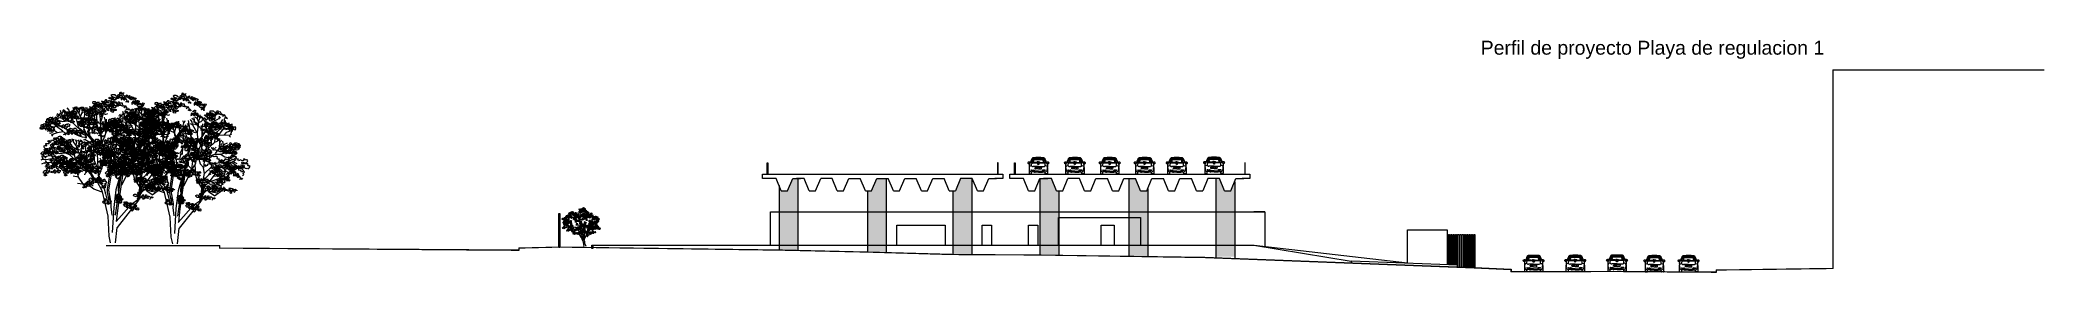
# Model space of a CAD drawing. Header units: metres. Extents: x 37 to 217, y 53 to 242.
# Drawn here: x 37.3 to 216.9, y 52.6 to 73.5 of the extents above.
import ezdxf

# ---------------------------------------------------------------- set-up
doc = ezdxf.new("R2010")
doc.units = ezdxf.units.M
doc.linetypes.add('HIDDENX2', pattern=[0.75, 0.5, -0.25])
for name, color, linetype in [('DGPRO_Arboles existentes', 7, 'Continuous'), ('DGPRO_Autos', 252, 'Continuous'), ('DGPRO_HATCH', 254, 'Continuous'), ('DGPRO_Linea oficial', 2, 'Continuous'), ('DGPRO_Perfil existente', 244, 'Continuous'), ('DGPRO_Titulos', 6, 'Continuous')]:
    doc.layers.add(name, color=color, linetype=linetype)
doc.styles.get("Standard").update_dxf_attribs({"font": 'arial.ttf'})

msp = doc.modelspace()

# ---------------------------------------------------------------- texts
at = {"layer": 'DGPRO_Titulos', "insert": (166.36, 73.39), "char_height": 1.2461, "attachment_point": 1}
msp.add_mtext_dynamic_manual_height_columns('Perfil de proyecto Playa de regulacion 1', width=53.6468, gutter_width=12.5, heights=[0], dxfattribs=at)

# ---------------------------------------------------------------- blocks, each defined once
blk = doc.blocks.new('Celtis tala VISTA 250 gris')
at = {"color": 252}
for p, q in [((2385.97, 1081.22), (2386.19, 1080.96)), ((2385.97, 1081.22), (2386.19, 1080.96)), ((2386.03, 1081.24), (2386.18, 1081.16)), ((2386.03, 1081.24), (2386.18, 1081.16)), ((2386.35, 1081.39), (2386.54, 1081.19)), ((2386.35, 1081.39), (2386.54, 1081.19)), ((2386.98, 1081.18), (2386.92, 1081.44)), ((2386.98, 1081.18), (2386.92, 1081.44)), ((2387.01, 1081.22), (2387.1, 1081.35)), ((2387.01, 1081.22), (2387.1, 1081.35)), ((2387.23, 1081.22), (2387.12, 1081.49)), ((2387.23, 1081.22), (2387.12, 1081.49)), ((2387.22, 1081.22), (2387.28, 1081.48)), ((2387.22, 1081.22), (2387.28, 1081.48)), ((2387.44, 1080.94), (2387.22, 1081.22)), ((2387.44, 1080.94), (2387.22, 1081.22)), ((2387.39, 1081.43), (2387.49, 1081.22)), ((2387.39, 1081.43), (2387.49, 1081.22)), ((2387.5, 1081.23), (2387.6, 1081.4)), ((2387.5, 1081.23), (2387.6, 1081.4)), ((2387.75, 1081.14), (2387.71, 1081.4)), ((2387.75, 1081.14), (2387.71, 1081.4)), ((2387.76, 1081.1), (2387.93, 1081.39)), ((2387.76, 1081.1), (2387.93, 1081.39)), ((2387.99, 1081.09), (2388.08, 1081.29)), ((2387.99, 1081.09), (2388.08, 1081.29)), ((2388.31, 1080.75), (2388.26, 1081.27)), ((2388.31, 1080.75), (2388.26, 1081.27)), ((2384.62, 1079.93), (2384.78, 1079.94)), ((2384.62, 1079.93), (2384.78, 1079.94)), ((2384.82, 1079.93), (2384.66, 1079.78)), ((2384.82, 1079.93), (2384.66, 1079.78)), ((2384.68, 1079.55), (2384.79, 1079.4)), ((2384.68, 1079.55), (2384.79, 1079.4)), ((2385.17, 1080.15), (2384.78, 1080.14)), ((2385.17, 1080.15), (2384.78, 1080.14)), ((2384.78, 1079.94), (2385.08, 1080.02)), ((2384.78, 1079.94), (2385.08, 1080.02)), ((2385.08, 1080.01), (2384.87, 1080.29)), ((2385.08, 1080.01), (2384.87, 1080.29)), ((2385.43, 1079.73), (2384.97, 1079.65)), ((2385.43, 1079.73), (2384.97, 1079.65)), ((2385.15, 1080.16), (2385.04, 1080.44)), ((2385.15, 1080.16), (2385.04, 1080.44)), ((2385.08, 1080.02), (2385.38, 1079.99)), ((2385.08, 1080.02), (2385.38, 1079.99)), ((2385.14, 1080.42), (2385.11, 1080.6)), ((2385.14, 1080.42), (2385.11, 1080.6)), ((2385.14, 1080.4), (2385.8, 1079.76)), ((2385.14, 1080.4), (2385.8, 1079.76)), ((2385.45, 1079.74), (2385.17, 1080.15)), ((2385.45, 1079.74), (2385.17, 1080.15)), ((2385.31, 1080.58), (2385.59, 1080.3)), ((2385.31, 1080.58), (2385.59, 1080.3)), ((2385.58, 1080.31), (2385.31, 1080.33)), ((2385.58, 1080.31), (2385.31, 1080.33)), ((2385.38, 1079.99), (2385.78, 1079.77)), ((2385.38, 1079.99), (2385.78, 1079.77)), ((2385.42, 1080.78), (2385.57, 1080.73)), ((2385.42, 1080.78), (2385.57, 1080.73)), ((2386, 1079.3), (2385.45, 1079.74)), ((2386, 1079.3), (2385.45, 1079.74)), ((2385.5, 1080.93), (2385.62, 1080.7)), ((2385.5, 1080.93), (2385.62, 1080.7)), ((2385.57, 1080.73), (2386.04, 1080.62)), ((2385.57, 1080.73), (2386.04, 1080.62)), ((2385.59, 1080.3), (2385.99, 1080.19)), ((2385.59, 1080.3), (2385.99, 1080.19)), ((2385.89, 1080.87), (2385.8, 1081.15)), ((2385.89, 1080.87), (2385.8, 1081.15)), ((2386.62, 1079.3), (2385.82, 1079.76)), ((2386.62, 1079.3), (2385.82, 1079.76)), ((2386.05, 1080.63), (2385.89, 1080.87)), ((2386.05, 1080.63), (2385.89, 1080.87)), ((2385.99, 1080.19), (2386.49, 1080.24)), ((2385.99, 1080.19), (2386.49, 1080.24)), ((2386.47, 1080.26), (2386.05, 1080.63)), ((2386.47, 1080.26), (2386.05, 1080.63)), ((2386.18, 1081.16), (2386.27, 1080.99)), ((2386.18, 1081.16), (2386.27, 1080.99)), ((2386.19, 1080.96), (2386.73, 1080.93)), ((2386.19, 1080.96), (2386.73, 1080.93)), ((2386.92, 1080.04), (2386.48, 1080.24)), ((2386.92, 1080.04), (2386.48, 1080.24)), ((2386.54, 1081.19), (2386.64, 1080.92)), ((2386.54, 1081.19), (2386.64, 1080.92)), ((2386.73, 1080.93), (2386.79, 1080.79)), ((2386.73, 1080.93), (2386.79, 1080.79)), ((2386.74, 1080.94), (2386.81, 1081.15)), ((2386.74, 1080.94), (2386.81, 1081.15)), ((2386.79, 1080.79), (2386.92, 1080.1)), ((2386.79, 1080.79), (2386.92, 1080.1)), ((2386.82, 1080.74), (2386.98, 1081.18)), ((2386.82, 1080.74), (2386.98, 1081.18)), ((2387.82, 1079.17), (2386.92, 1080.04)), ((2387.82, 1079.17), (2386.92, 1080.04)), ((2387.25, 1080.32), (2387.1, 1080.67)), ((2387.25, 1080.32), (2387.1, 1080.67)), ((2387.25, 1080.29), (2387.29, 1080.52)), ((2387.25, 1080.29), (2387.29, 1080.52)), ((2387.43, 1079.58), (2387.25, 1080.29)), ((2387.43, 1079.58), (2387.25, 1080.29)), ((2387.49, 1081.22), (2387.44, 1080.93)), ((2387.49, 1081.22), (2387.44, 1080.93)), ((2387.44, 1080.93), (2387.8, 1079.99)), ((2387.44, 1080.93), (2387.8, 1079.99)), ((2388.03, 1079.1), (2387.46, 1079.57)), ((2388.03, 1079.1), (2387.46, 1079.57)), ((2387.58, 1080.59), (2387.77, 1081.08)), ((2387.58, 1080.59), (2387.77, 1081.08)), ((2387.71, 1080.9), (2387.86, 1081.05)), ((2387.71, 1080.9), (2387.86, 1081.05)), ((2387.8, 1079.99), (2387.89, 1079.51)), ((2387.8, 1079.99), (2387.89, 1079.51)), ((2387.81, 1079.99), (2387.98, 1080.76)), ((2387.81, 1079.99), (2387.98, 1080.76)), ((2387.89, 1079.51), (2388.05, 1079.26)), ((2387.89, 1079.51), (2388.05, 1079.26)), ((2388.06, 1079.08), (2387.89, 1079.49)), ((2388.06, 1079.08), (2387.89, 1079.49)), ((2387.99, 1080.76), (2387.98, 1081.13)), ((2387.99, 1080.76), (2387.98, 1081.13)), ((2387.98, 1080.76), (2388.18, 1080.95)), ((2387.98, 1080.76), (2388.18, 1080.95)), ((2388.26, 1079.27), (2388.36, 1079.55)), ((2388.26, 1079.27), (2388.36, 1079.55)), ((2388.32, 1080.75), (2388.41, 1081.02)), ((2388.32, 1080.75), (2388.41, 1081.02)), ((2388.39, 1080.07), (2388.32, 1080.75)), ((2388.39, 1080.07), (2388.32, 1080.75)), ((2388.39, 1079.48), (2388.34, 1079.27)), ((2388.39, 1079.48), (2388.34, 1079.27)), ((2388.36, 1079.55), (2388.39, 1080.07)), ((2388.36, 1079.55), (2388.39, 1080.07)), ((2388.55, 1079.45), (2388.39, 1079.48)), ((2388.55, 1079.45), (2388.39, 1079.48)), ((2388.4, 1080.11), (2388.59, 1080.62)), ((2388.4, 1080.11), (2388.59, 1080.62)), ((2388.43, 1079.57), (2388.4, 1080.11)), ((2388.43, 1079.57), (2388.4, 1080.11)), ((2388.45, 1079.55), (2388.51, 1079.55)), ((2388.45, 1079.55), (2388.51, 1079.55)), ((2388.51, 1079.55), (2388.77, 1079.8)), ((2388.51, 1079.55), (2388.77, 1079.8)), ((2388.96, 1079.63), (2388.55, 1079.45)), ((2388.96, 1079.63), (2388.55, 1079.45)), ((2388.59, 1080.62), (2388.74, 1080.68)), ((2388.59, 1080.62), (2388.74, 1080.68)), ((2388.6, 1080.64), (2388.63, 1080.96)), ((2388.6, 1080.64), (2388.63, 1080.96)), ((2388.81, 1080.26), (2388.65, 1080.37)), ((2388.81, 1080.26), (2388.65, 1080.37)), ((2389.43, 1078.8), (2388.73, 1080.47)), ((2389.43, 1078.8), (2388.73, 1080.47)), ((2388.78, 1079.81), (2388.79, 1080.07)), ((2388.78, 1079.81), (2388.79, 1080.07)), ((2388.79, 1079.82), (2389.01, 1080.05)), ((2388.79, 1079.82), (2389.01, 1080.05)), ((2388.92, 1080.08), (2388.85, 1080.68)), ((2388.92, 1080.08), (2388.85, 1080.68)), ((2389.04, 1080.64), (2388.91, 1080.89)), ((2389.04, 1080.64), (2388.91, 1080.89)), ((2389.05, 1080.61), (2389.07, 1080.9)), ((2389.05, 1080.61), (2389.07, 1080.9)), ((2389.1, 1079.62), (2389.05, 1080.61)), ((2389.1, 1079.62), (2389.05, 1080.61)), ((2389.35, 1080.83), (2389.25, 1081.05)), ((2389.35, 1080.83), (2389.25, 1081.05)), ((2389.44, 1078.86), (2389.35, 1080.83)), ((2389.44, 1078.86), (2389.35, 1080.83)), ((2389.37, 1080.86), (2389.49, 1081.17)), ((2389.37, 1080.86), (2389.49, 1081.17)), ((2389.4, 1080.15), (2389.64, 1080.88)), ((2389.4, 1080.15), (2389.64, 1080.88)), ((2389.53, 1078.23), (2390.14, 1079.85)), ((2389.53, 1078.23), (2390.14, 1079.85)), ((2389.69, 1079.55), (2389.56, 1079.53)), ((2389.69, 1079.55), (2389.56, 1079.53)), ((2389.72, 1079.58), (2389.61, 1079.77)), ((2389.72, 1079.58), (2389.61, 1079.77)), ((2389.64, 1080.88), (2389.63, 1081.09)), ((2389.64, 1080.88), (2389.63, 1081.09)), ((2389.66, 1080.88), (2389.81, 1081.18)), ((2389.66, 1080.88), (2389.81, 1081.18)), ((2390.43, 1079.25), (2389.72, 1079.58)), ((2390.43, 1079.25), (2389.72, 1079.58)), ((2389.89, 1079.97), (2389.75, 1080.56)), ((2389.89, 1079.97), (2389.75, 1080.56)), ((2389.9, 1079.77), (2389.8, 1079.86)), ((2389.9, 1079.77), (2389.8, 1079.86)), ((2389.86, 1079.16), (2389.91, 1080.38)), ((2389.86, 1079.16), (2389.91, 1080.38)), ((2390.09, 1079.41), (2389.9, 1079.77)), ((2390.09, 1079.41), (2389.9, 1079.77)), ((2390.35, 1079.63), (2390.04, 1079.91)), ((2390.35, 1079.63), (2390.04, 1079.91)), ((2390.14, 1079.85), (2390.16, 1080.15)), ((2390.14, 1079.85), (2390.16, 1080.15)), ((2390.15, 1079.85), (2390.37, 1080.07)), ((2390.15, 1079.85), (2390.37, 1080.07)), ((2390.35, 1079.72), (2390.3, 1080.08)), ((2390.35, 1079.72), (2390.3, 1080.08)), ((2390.59, 1078.75), (2390.35, 1079.63)), ((2390.59, 1078.75), (2390.35, 1079.63)), ((2390.46, 1079.29), (2390.62, 1079.96)), ((2390.46, 1079.29), (2390.62, 1079.96)), ((2390.62, 1079.96), (2390.51, 1080.15)), ((2390.62, 1079.96), (2390.51, 1080.15)), ((2391.02, 1079.47), (2390.54, 1078.79)), ((2391.02, 1079.47), (2390.54, 1078.79)), ((2390.62, 1079.98), (2390.7, 1080.29)), ((2390.62, 1079.98), (2390.7, 1080.29)), ((2390.83, 1080.03), (2390.64, 1080.2)), ((2390.83, 1080.03), (2390.64, 1080.2)), ((2390.83, 1080.08), (2390.83, 1080.29)), ((2390.83, 1080.08), (2390.83, 1080.29)), ((2390.91, 1079.36), (2390.83, 1080.03)), ((2390.91, 1079.36), (2390.83, 1080.03)), ((2391.28, 1080.15), (2391.2, 1080.32)), ((2391.28, 1080.15), (2391.2, 1080.32)), ((2391.2, 1079.79), (2391.28, 1080.15)), ((2391.2, 1079.79), (2391.28, 1080.15)), ((2391.48, 1079.96), (2391.21, 1079.69)), ((2391.48, 1079.96), (2391.21, 1079.69)), ((2391.71, 1079.97), (2391.24, 1079.51)), ((2391.71, 1079.97), (2391.24, 1079.51)), ((2391.31, 1080.15), (2391.41, 1080.34)), ((2391.31, 1080.15), (2391.41, 1080.34)), ((2391.55, 1079.64), (2391.38, 1079.65)), ((2391.55, 1079.64), (2391.38, 1079.65)), ((2391.52, 1079.66), (2391.42, 1079.95)), ((2391.52, 1079.66), (2391.42, 1079.95)), ((2391.86, 1079.19), (2391.55, 1079.64)), ((2391.86, 1079.19), (2391.55, 1079.64)), ((2391.77, 1079.83), (2391.61, 1080.07)), ((2391.77, 1079.83), (2391.61, 1080.07)), ((2391.78, 1079.83), (2391.69, 1080.35)), ((2391.78, 1079.83), (2391.69, 1080.35)), ((2391.88, 1079.15), (2391.77, 1079.83)), ((2391.88, 1079.15), (2391.77, 1079.83)), ((2392.01, 1080.24), (2391.86, 1080.42)), ((2392.01, 1080.24), (2391.86, 1080.42)), ((2392.09, 1079.93), (2391.86, 1080.06)), ((2392.09, 1079.93), (2391.86, 1080.06)), ((2392.23, 1080.31), (2391.99, 1080.55)), ((2392.23, 1080.31), (2391.99, 1080.55)), ((2392.09, 1079.92), (2392, 1080.29)), ((2392.09, 1079.92), (2392, 1080.29)), ((2392.46, 1079.23), (2392.09, 1079.93)), ((2392.46, 1079.23), (2392.09, 1079.93)), ((2392.32, 1080.13), (2392.14, 1080.23)), ((2392.32, 1080.13), (2392.14, 1080.23)), ((2392.22, 1080.36), (2392.2, 1080.61)), ((2392.22, 1080.36), (2392.2, 1080.61)), ((2392.52, 1079.86), (2392.22, 1080.29)), ((2392.52, 1079.86), (2392.22, 1080.29)), ((2392.44, 1080.51), (2392.3, 1080.64)), ((2392.44, 1080.51), (2392.3, 1080.64)), ((2392.5, 1080.73), (2392.46, 1080.49)), ((2392.5, 1080.73), (2392.46, 1080.49)), ((2392.46, 1080.49), (2392.58, 1080.22)), ((2392.46, 1080.49), (2392.58, 1080.22)), ((2392.58, 1080.22), (2392.47, 1079.23)), ((2392.58, 1080.22), (2392.47, 1079.23)), ((2392.58, 1080.23), (2392.71, 1080.56)), ((2392.58, 1080.23), (2392.71, 1080.56)), ((2392.71, 1080.56), (2392.6, 1080.8)), ((2392.71, 1080.56), (2392.6, 1080.8)), ((2392.65, 1078.43), (2393.3, 1079.5)), ((2392.65, 1078.43), (2393.3, 1079.5)), ((2392.71, 1080.56), (2392.74, 1080.85)), ((2392.71, 1080.56), (2392.74, 1080.85)), ((2392.92, 1080.62), (2392.8, 1080.72)), ((2392.92, 1080.62), (2392.8, 1080.72)), ((2392.92, 1079.65), (2392.82, 1079.87)), ((2392.92, 1079.65), (2392.82, 1079.87)), ((2392.92, 1079.68), (2392.98, 1080.06)), ((2392.92, 1079.68), (2392.98, 1080.06)), ((2392.92, 1078.92), (2392.92, 1079.65)), ((2392.92, 1078.92), (2392.92, 1079.65)), ((2393.22, 1080.2), (2392.96, 1080.59)), ((2393.22, 1080.2), (2392.96, 1080.59)), ((2393.39, 1080.58), (2393.1, 1080.85)), ((2393.39, 1080.58), (2393.1, 1080.85)), ((2393.25, 1080.42), (2393.13, 1080.6)), ((2393.25, 1080.42), (2393.13, 1080.6)), ((2393.26, 1080.4), (2393.24, 1080.26)), ((2393.26, 1080.4), (2393.24, 1080.26)), ((2393.24, 1080.26), (2393.29, 1079.55)), ((2393.24, 1080.26), (2393.29, 1079.55)), ((2393.3, 1080.75), (2393.26, 1080.89)), ((2393.3, 1080.75), (2393.26, 1080.89)), ((2393.78, 1080.57), (2393.26, 1080.4)), ((2393.78, 1080.57), (2393.26, 1080.4)), ((2393.3, 1079.5), (2393.68, 1079.8)), ((2393.3, 1079.5), (2393.68, 1079.8)), ((2393.38, 1080.7), (2393.36, 1080.42)), ((2393.38, 1080.7), (2393.36, 1080.42)), ((2393.51, 1080.95), (2393.38, 1080.7)), ((2393.51, 1080.95), (2393.38, 1080.7)), ((2393.7, 1080.82), (2393.65, 1080.92)), ((2393.7, 1080.82), (2393.65, 1080.92)), ((2394.16, 1079.88), (2393.67, 1079.8)), ((2394.16, 1079.88), (2393.67, 1079.8)), ((2393.74, 1080.77), (2393.69, 1080.58)), ((2393.74, 1080.77), (2393.69, 1080.58)), ((2393.69, 1079.83), (2394, 1080.29)), ((2393.69, 1079.83), (2394, 1080.29)), ((2393.87, 1080.88), (2393.74, 1080.77)), ((2393.87, 1080.88), (2393.74, 1080.77)), ((2393.93, 1080.88), (2393.78, 1080.57)), ((2393.93, 1080.88), (2393.78, 1080.57)), ((2393.78, 1078.86), (2394.44, 1079.51)), ((2393.78, 1078.86), (2394.44, 1079.51)), ((2394, 1080.29), (2394.09, 1080.56)), ((2394, 1080.29), (2394.09, 1080.56)), ((2394.44, 1080.51), (2394.01, 1080.29)), ((2394.44, 1080.51), (2394.01, 1080.29)), ((2394.09, 1080.56), (2394.11, 1080.86)), ((2394.09, 1080.56), (2394.11, 1080.86)), ((2394.53, 1080.09), (2394.16, 1079.88)), ((2394.53, 1080.09), (2394.16, 1079.88)), ((2394.38, 1079.01), (2394.8, 1079.58)), ((2394.38, 1079.01), (2394.8, 1079.58)), ((2394.45, 1080.72), (2394.4, 1080.46)), ((2394.45, 1080.72), (2394.4, 1080.46)), ((2394.57, 1080.6), (2394.44, 1080.51)), ((2394.57, 1080.6), (2394.44, 1080.51)), ((2394.93, 1080.3), (2394.46, 1079.51)), ((2394.93, 1080.3), (2394.46, 1079.51)), ((2394.81, 1079.84), (2394.47, 1079.52)), ((2394.81, 1079.84), (2394.47, 1079.52)), ((2394.73, 1080.42), (2394.53, 1080.09)), ((2394.73, 1080.42), (2394.53, 1080.09)), ((2394.54, 1080.1), (2394.79, 1080.19)), ((2394.54, 1080.1), (2394.79, 1080.19)), ((2394.8, 1079.58), (2394.97, 1080.05)), ((2394.8, 1079.58), (2394.97, 1080.05)), ((2395.09, 1079.94), (2394.81, 1079.84)), ((2395.09, 1079.94), (2394.81, 1079.84)), ((2394.82, 1079.57), (2395.29, 1079.61)), ((2394.82, 1079.57), (2395.29, 1079.61)), ((2394.93, 1080.32), (2394.91, 1080.5)), ((2394.93, 1080.32), (2394.91, 1080.5)), ((2394.97, 1080.05), (2395.35, 1080.14)), ((2394.97, 1080.05), (2395.35, 1080.14)), ((2394.98, 1080.06), (2395.02, 1080.36)), ((2394.98, 1080.06), (2395.02, 1080.36)), ((2395.4, 1079.94), (2395.09, 1079.94)), ((2395.4, 1079.94), (2395.09, 1079.94)), ((2395.37, 1079.92), (2395.56, 1079.82)), ((2395.37, 1079.92), (2395.56, 1079.82)), ((2395.56, 1079.97), (2395.4, 1079.94)), ((2395.56, 1079.97), (2395.4, 1079.94)), ((2395.62, 1079.51), (2395.46, 1079.08)), ((2395.62, 1079.51), (2395.46, 1079.08)), ((2395.52, 1079.42), (2395.63, 1079.84)), ((2395.52, 1079.42), (2395.63, 1079.84)), ((2395.59, 1079.59), (2395.52, 1079.42)), ((2395.59, 1079.59), (2395.52, 1079.42)), ((2384.8, 1079.4), (2384.59, 1079.29)), ((2384.8, 1079.4), (2384.59, 1079.29)), ((2384.79, 1079.4), (2385.26, 1079.38)), ((2384.79, 1079.4), (2385.26, 1079.38)), ((2384.94, 1079.09), (2384.8, 1079.13)), ((2384.94, 1079.09), (2384.8, 1079.13)), ((2384.87, 1077.55), (2384.84, 1077.73)), ((2384.87, 1077.55), (2384.84, 1077.73)), ((2384.95, 1079.07), (2385.09, 1079.03)), ((2384.95, 1079.07), (2385.09, 1079.03)), ((2385.1, 1079.02), (2385, 1078.86)), ((2385.1, 1079.02), (2385, 1078.86)), ((2385.03, 1077.7), (2385.32, 1077.43)), ((2385.03, 1077.7), (2385.32, 1077.43)), ((2385.09, 1079.03), (2385.54, 1079.19)), ((2385.09, 1079.03), (2385.54, 1079.19)), ((2385.26, 1079.38), (2385.53, 1079.19)), ((2385.26, 1079.38), (2385.53, 1079.19)), ((2385.29, 1077.86), (2385.76, 1077.75)), ((2385.29, 1077.86), (2385.76, 1077.75)), ((2385.54, 1079.19), (2386, 1079.28)), ((2385.54, 1079.19), (2386, 1079.28)), ((2385.77, 1077.75), (2385.62, 1077.99)), ((2385.77, 1077.75), (2385.62, 1077.99)), ((2385.7, 1078.34), (2385.92, 1078.08)), ((2385.7, 1078.34), (2385.92, 1078.08)), ((2385.76, 1078.36), (2385.91, 1078.28)), ((2385.76, 1078.36), (2385.91, 1078.28)), ((2386.19, 1077.39), (2385.77, 1077.75)), ((2386.19, 1077.39), (2385.77, 1077.75)), ((2385.91, 1078.28), (2386, 1078.12)), ((2385.91, 1078.28), (2386, 1078.12)), ((2385.92, 1078.08), (2386.46, 1078.05)), ((2385.92, 1078.08), (2386.46, 1078.05)), ((2385.93, 1078.34), (2385.96, 1078.45)), ((2385.93, 1078.34), (2385.96, 1078.45)), ((2386, 1079.28), (2386.27, 1079.12)), ((2386, 1079.28), (2386.27, 1079.12)), ((2386.25, 1079.09), (2386.05, 1078.97)), ((2386.25, 1079.09), (2386.05, 1078.97)), ((2386.08, 1078.52), (2386.27, 1078.31)), ((2386.08, 1078.52), (2386.27, 1078.31)), ((2386.26, 1079.1), (2386.2, 1078.94)), ((2386.26, 1079.1), (2386.2, 1078.94)), ((2386.66, 1079.28), (2386.26, 1079.1)), ((2386.66, 1079.28), (2386.26, 1079.1)), ((2386.27, 1078.31), (2386.36, 1078.04)), ((2386.27, 1078.31), (2386.36, 1078.04)), ((2386.29, 1078.19), (2386.51, 1078.52)), ((2386.29, 1078.19), (2386.51, 1078.52)), ((2386.34, 1078.38), (2386.34, 1078.53)), ((2386.34, 1078.38), (2386.34, 1078.53)), ((2386.46, 1078.05), (2386.52, 1077.92)), ((2386.46, 1078.05), (2386.52, 1077.92)), ((2386.47, 1078.07), (2386.54, 1078.28)), ((2386.47, 1078.07), (2386.54, 1078.28)), ((2386.52, 1077.92), (2386.65, 1077.22)), ((2386.52, 1077.92), (2386.65, 1077.22)), ((2386.55, 1077.87), (2386.71, 1078.31)), ((2386.55, 1077.87), (2386.71, 1078.31)), ((2386.71, 1078.31), (2386.65, 1078.57)), ((2386.71, 1078.31), (2386.65, 1078.57)), ((2387.08, 1079.16), (2386.66, 1079.28)), ((2387.08, 1079.16), (2386.66, 1079.28)), ((2386.73, 1078.34), (2386.83, 1078.47)), ((2386.73, 1078.34), (2386.83, 1078.47)), ((2386.97, 1077.44), (2386.82, 1077.79)), ((2386.97, 1077.44), (2386.82, 1077.79)), ((2386.96, 1078.34), (2386.85, 1078.61)), ((2386.96, 1078.34), (2386.85, 1078.61)), ((2386.95, 1078.34), (2387, 1078.6)), ((2386.95, 1078.34), (2387, 1078.6)), ((2387.17, 1078.06), (2386.95, 1078.34)), ((2387.17, 1078.06), (2386.95, 1078.34)), ((2386.98, 1077.41), (2387.02, 1077.64)), ((2386.98, 1077.41), (2387.02, 1077.64)), ((2387.88, 1079.15), (2387.08, 1079.16)), ((2387.88, 1079.15), (2387.08, 1079.16)), ((2387.12, 1078.55), (2387.22, 1078.34)), ((2387.12, 1078.55), (2387.22, 1078.34)), ((2387.63, 1079.34), (2387.14, 1079.38)), ((2387.63, 1079.34), (2387.14, 1079.38)), ((2387.22, 1078.34), (2387.17, 1078.05)), ((2387.22, 1078.34), (2387.17, 1078.05)), ((2387.17, 1078.05), (2387.52, 1077.12)), ((2387.17, 1078.05), (2387.52, 1077.12)), ((2387.22, 1078.36), (2387.33, 1078.52)), ((2387.22, 1078.36), (2387.33, 1078.52)), ((2387.57, 1078.11), (2387.3, 1077.99)), ((2387.57, 1078.11), (2387.3, 1077.99)), ((2387.31, 1077.72), (2387.5, 1078.21)), ((2387.31, 1077.72), (2387.5, 1078.21)), ((2387.59, 1078.13), (2387.41, 1078.2)), ((2387.59, 1078.13), (2387.41, 1078.2)), ((2387.48, 1078.27), (2387.44, 1078.52)), ((2387.48, 1078.27), (2387.44, 1078.52)), ((2387.44, 1078.02), (2387.59, 1078.17)), ((2387.44, 1078.02), (2387.59, 1078.17)), ((2387.54, 1078.11), (2387.46, 1077.89)), ((2387.54, 1078.11), (2387.46, 1077.89)), ((2387.48, 1078.22), (2387.65, 1078.52)), ((2387.48, 1078.22), (2387.65, 1078.52)), ((2387.7, 1078.34), (2387.54, 1078.39)), ((2387.7, 1078.34), (2387.54, 1078.39)), ((2387.54, 1077.12), (2387.71, 1077.88)), ((2387.54, 1077.12), (2387.71, 1077.88)), ((2387.88, 1078.25), (2387.59, 1078.13)), ((2387.88, 1078.25), (2387.59, 1078.13)), ((2387.75, 1078.34), (2387.67, 1078.49)), ((2387.75, 1078.34), (2387.67, 1078.49)), ((2387.71, 1078.21), (2387.81, 1078.42)), ((2387.71, 1078.21), (2387.81, 1078.42)), ((2387.72, 1077.88), (2387.71, 1078.25)), ((2387.72, 1077.88), (2387.71, 1078.25)), ((2387.71, 1077.88), (2387.9, 1078.08)), ((2387.71, 1077.88), (2387.9, 1078.08)), ((2387.91, 1078.27), (2387.75, 1078.34)), ((2387.91, 1078.27), (2387.75, 1078.34)), ((2387.94, 1078.11), (2387.78, 1077.99)), ((2387.94, 1078.11), (2387.78, 1077.99)), ((2388.07, 1078.49), (2387.86, 1078.53)), ((2388.07, 1078.49), (2387.86, 1078.53)), ((2388.34, 1078.83), (2387.88, 1079.15)), ((2388.34, 1078.83), (2387.88, 1079.15)), ((2388.89, 1078.37), (2387.88, 1078.25)), ((2388.89, 1078.37), (2387.88, 1078.25)), ((2387.99, 1078.13), (2387.94, 1078.04)), ((2387.99, 1078.13), (2387.94, 1078.04)), ((2388.07, 1078.53), (2387.99, 1078.63)), ((2388.07, 1078.53), (2387.99, 1078.63)), ((2388.04, 1077.87), (2387.99, 1078.39)), ((2388.04, 1077.87), (2387.99, 1078.39)), ((2388.31, 1078.32), (2387.99, 1078.13)), ((2388.31, 1078.32), (2387.99, 1078.13)), ((2388.05, 1079.26), (2388.13, 1079.03)), ((2388.05, 1079.26), (2388.13, 1079.03)), ((2388.05, 1077.87), (2388.14, 1078.15)), ((2388.05, 1077.87), (2388.14, 1078.15)), ((2388.12, 1077.19), (2388.05, 1077.87)), ((2388.12, 1077.19), (2388.05, 1077.87)), ((2388.36, 1078.34), (2388.07, 1078.49)), ((2388.36, 1078.34), (2388.07, 1078.49)), ((2388.13, 1077.23), (2388.31, 1077.75)), ((2388.13, 1077.23), (2388.31, 1077.75)), ((2388.3, 1078.92), (2388.14, 1079.04)), ((2388.3, 1078.92), (2388.14, 1079.04)), ((2388.34, 1078.89), (2388.26, 1079.27)), ((2388.34, 1078.89), (2388.26, 1079.27)), ((2388.31, 1077.75), (2388.47, 1077.8)), ((2388.31, 1077.75), (2388.47, 1077.8)), ((2388.33, 1077.77), (2388.36, 1078.08)), ((2388.33, 1077.77), (2388.36, 1078.08)), ((2388.34, 1079.27), (2388.43, 1078.87)), ((2388.34, 1079.27), (2388.43, 1078.87)), ((2388.75, 1078.35), (2388.34, 1078.83)), ((2388.75, 1078.35), (2388.34, 1078.83)), ((2388.43, 1078.87), (2388.82, 1078.41)), ((2388.43, 1078.87), (2388.82, 1078.41)), ((2388.65, 1077.2), (2388.58, 1077.8)), ((2388.65, 1077.2), (2388.58, 1077.8)), ((2388.77, 1077.76), (2388.64, 1078.01)), ((2388.77, 1077.76), (2388.64, 1078.01)), ((2388.9, 1078.3), (2388.75, 1078.35)), ((2388.9, 1078.3), (2388.75, 1078.35)), ((2388.78, 1077.73), (2388.8, 1078.02)), ((2388.78, 1077.73), (2388.8, 1078.02)), ((2388.83, 1076.74), (2388.78, 1077.73)), ((2388.83, 1076.74), (2388.78, 1077.73)), ((2388.82, 1078.41), (2388.99, 1078.37)), ((2388.82, 1078.41), (2388.99, 1078.37)), ((2389.17, 1078.18), (2388.9, 1078.3)), ((2389.17, 1078.18), (2388.9, 1078.3)), ((2389.07, 1077.95), (2388.97, 1078.18)), ((2389.07, 1077.95), (2388.97, 1078.18)), ((2388.99, 1078.37), (2389.42, 1078.2)), ((2388.99, 1078.37), (2389.42, 1078.2)), ((2389.16, 1075.98), (2389.07, 1077.95)), ((2389.16, 1075.98), (2389.07, 1077.95)), ((2389.09, 1077.99), (2389.21, 1078.29)), ((2389.09, 1077.99), (2389.21, 1078.29)), ((2389.12, 1077.27), (2389.36, 1078)), ((2389.12, 1077.27), (2389.36, 1078)), ((2389.2, 1078.17), (2389.64, 1077.36)), ((2389.2, 1078.17), (2389.64, 1077.36)), ((2389.36, 1078), (2389.35, 1078.21)), ((2389.36, 1078), (2389.35, 1078.21)), ((2389.38, 1078), (2389.53, 1078.3)), ((2389.38, 1078), (2389.53, 1078.3)), ((2389.43, 1078.21), (2389.43, 1078.8)), ((2389.43, 1078.21), (2389.43, 1078.8)), ((2389.52, 1078.31), (2389.46, 1078.79)), ((2389.52, 1078.31), (2389.46, 1078.79)), ((2389.62, 1077.09), (2389.47, 1077.69)), ((2389.62, 1077.09), (2389.47, 1077.69)), ((2389.55, 1078.17), (2389.58, 1077.97)), ((2389.55, 1078.17), (2389.58, 1077.97)), ((2389.58, 1077.97), (2389.86, 1077.49)), ((2389.58, 1077.97), (2389.86, 1077.49)), ((2390.54, 1078.79), (2390.13, 1077.47)), ((2390.54, 1078.79), (2390.13, 1077.47)), ((2390.66, 1078.69), (2390.25, 1077.39)), ((2390.66, 1078.69), (2390.25, 1077.39)), ((2390.51, 1078.91), (2390.43, 1079.25)), ((2390.51, 1078.91), (2390.43, 1079.25)), ((2391.06, 1079.3), (2390.66, 1078.69)), ((2391.06, 1079.3), (2390.66, 1078.69)), ((2391.49, 1078.51), (2390.91, 1077.4)), ((2391.49, 1078.51), (2390.91, 1077.4)), ((2391.15, 1077.97), (2391.13, 1077.3)), ((2391.15, 1077.97), (2391.13, 1077.3)), ((2391.6, 1078.49), (2391.15, 1077.97)), ((2391.6, 1078.49), (2391.15, 1077.97)), ((2391.55, 1078.81), (2391.28, 1078.98)), ((2391.55, 1078.81), (2391.28, 1078.98)), ((2391.39, 1078.87), (2391.49, 1078.51)), ((2391.39, 1078.87), (2391.49, 1078.51)), ((2391.44, 1078.58), (2391.88, 1078.52)), ((2391.44, 1078.58), (2391.88, 1078.52)), ((2391.56, 1078.81), (2391.49, 1079.05)), ((2391.56, 1078.81), (2391.49, 1079.05)), ((2391.89, 1078.62), (2391.57, 1078.8)), ((2391.89, 1078.62), (2391.57, 1078.8)), ((2391.62, 1078.71), (2391.6, 1078.49)), ((2391.62, 1078.71), (2391.6, 1078.49)), ((2391.76, 1077.92), (2391.61, 1077.35)), ((2391.76, 1077.92), (2391.61, 1077.35)), ((2391.71, 1077.3), (2391.84, 1077.88)), ((2391.71, 1077.3), (2391.84, 1077.88)), ((2392.02, 1078.46), (2391.76, 1077.92)), ((2392.02, 1078.46), (2391.76, 1077.92)), ((2391.84, 1077.88), (2392.12, 1078.45)), ((2391.84, 1077.88), (2392.12, 1078.45)), ((2391.97, 1078.67), (2391.86, 1079.19)), ((2391.97, 1078.67), (2391.86, 1079.19)), ((2392.03, 1078.66), (2391.88, 1079.15)), ((2392.03, 1078.66), (2391.88, 1079.15)), ((2391.88, 1078.52), (2392.02, 1078.59)), ((2391.88, 1078.52), (2392.02, 1078.59)), ((2391.95, 1078.64), (2391.89, 1078.62)), ((2391.95, 1078.64), (2391.89, 1078.62)), ((2392.02, 1078.59), (2392.13, 1078.39)), ((2392.02, 1078.59), (2392.13, 1078.39)), ((2392.13, 1078.39), (2392.02, 1078.46)), ((2392.13, 1078.39), (2392.02, 1078.46)), ((2392.2, 1078.42), (2392.03, 1078.66)), ((2392.2, 1078.42), (2392.03, 1078.66)), ((2392.2, 1078.09), (2392.04, 1077.75)), ((2392.2, 1078.09), (2392.04, 1077.75)), ((2392.05, 1077.85), (2392.34, 1077.51)), ((2392.05, 1077.85), (2392.34, 1077.51)), ((2392.1, 1078.5), (2392.2, 1078.42)), ((2392.1, 1078.5), (2392.2, 1078.42)), ((2392.27, 1077.82), (2392.11, 1077.67)), ((2392.27, 1077.82), (2392.11, 1077.67)), ((2392.12, 1078.45), (2392.6, 1078.39)), ((2392.12, 1078.45), (2392.6, 1078.39)), ((2392.13, 1078.54), (2392.38, 1078.22)), ((2392.13, 1078.54), (2392.38, 1078.22)), ((2392.29, 1077.95), (2392.19, 1078.25)), ((2392.29, 1077.95), (2392.19, 1078.25)), ((2392.29, 1077.94), (2392.4, 1078.17)), ((2392.29, 1077.94), (2392.4, 1078.17)), ((2392.42, 1077.58), (2392.29, 1077.92)), ((2392.42, 1077.58), (2392.29, 1077.92)), ((2392.41, 1078.45), (2392.39, 1078.22)), ((2392.41, 1078.45), (2392.39, 1078.22)), ((2392.5, 1078.74), (2392.41, 1078.45)), ((2392.5, 1078.74), (2392.41, 1078.45)), ((2392.44, 1078.28), (2392.5, 1078.72)), ((2392.44, 1078.28), (2392.5, 1078.72)), ((2392.47, 1079.23), (2392.5, 1078.74)), ((2392.47, 1079.23), (2392.5, 1078.74)), ((2392.47, 1078.31), (2392.91, 1078.9)), ((2392.47, 1078.31), (2392.91, 1078.9)), ((2392.5, 1077.57), (2392.76, 1078.03)), ((2392.5, 1077.57), (2392.76, 1078.03)), ((2392.55, 1077.52), (2392.75, 1078)), ((2392.55, 1077.52), (2392.75, 1078)), ((2392.82, 1078.58), (2392.7, 1078.7)), ((2392.82, 1078.58), (2392.7, 1078.7)), ((2392.75, 1078), (2393.12, 1078.57)), ((2392.75, 1078), (2393.12, 1078.57)), ((2392.76, 1078.03), (2392.82, 1078.58)), ((2392.76, 1078.03), (2392.82, 1078.58)), ((2392.81, 1078.6), (2392.93, 1078.9)), ((2392.81, 1078.6), (2392.93, 1078.9)), ((2392.95, 1079.14), (2393, 1079.32)), ((2392.95, 1079.14), (2393, 1079.32)), ((2393.25, 1077.67), (2392.96, 1077.27)), ((2393.25, 1077.67), (2392.96, 1077.27)), ((2392.97, 1079.12), (2393.17, 1079.2)), ((2392.97, 1079.12), (2393.17, 1079.2)), ((2393.12, 1078.57), (2393.39, 1079.02)), ((2393.12, 1078.57), (2393.39, 1079.02)), ((2393.12, 1078.57), (2393.15, 1078.86)), ((2393.12, 1078.57), (2393.15, 1078.86)), ((2393.24, 1077.67), (2393.42, 1078.44)), ((2393.24, 1077.67), (2393.42, 1078.44)), ((2393.98, 1078.35), (2393.25, 1077.67)), ((2393.98, 1078.35), (2393.25, 1077.67)), ((2393.42, 1078.44), (2393.33, 1078.7)), ((2393.42, 1078.44), (2393.33, 1078.7)), ((2393.41, 1078.44), (2393.59, 1078.77)), ((2393.41, 1078.44), (2393.59, 1078.77)), ((2393.56, 1078.73), (2393.56, 1078.96)), ((2393.56, 1078.73), (2393.56, 1078.96)), ((2393.72, 1078.45), (2393.66, 1078.64)), ((2393.72, 1078.45), (2393.66, 1078.64)), ((2393.71, 1078.11), (2393.75, 1078.64)), ((2393.71, 1078.11), (2393.75, 1078.64)), ((2393.77, 1078.65), (2393.75, 1078.98)), ((2393.77, 1078.65), (2393.75, 1078.98)), ((2393.75, 1078.83), (2394.18, 1078.76)), ((2393.75, 1078.83), (2394.18, 1078.76)), ((2393.8, 1078.68), (2393.95, 1078.89)), ((2393.8, 1078.68), (2393.95, 1078.89)), ((2393.87, 1077.7), (2393.94, 1077.92)), ((2393.87, 1077.7), (2393.94, 1077.92)), ((2393.89, 1077.72), (2394.18, 1077.97)), ((2393.89, 1077.72), (2394.18, 1077.97)), ((2394.06, 1078.63), (2393.98, 1078.35)), ((2394.06, 1078.63), (2393.98, 1078.35)), ((2393.99, 1078.36), (2394.31, 1078.52)), ((2393.99, 1078.36), (2394.31, 1078.52)), ((2394.07, 1078.65), (2394.04, 1078.85)), ((2394.07, 1078.65), (2394.04, 1078.85)), ((2394.25, 1078.78), (2394.06, 1078.63)), ((2394.25, 1078.78), (2394.06, 1078.63)), ((2394.51, 1077.95), (2394.09, 1077.38)), ((2394.51, 1077.95), (2394.09, 1077.38)), ((2394.38, 1079), (2394.16, 1078.77)), ((2394.38, 1079), (2394.16, 1078.77)), ((2394.18, 1078.76), (2394.28, 1078.62)), ((2394.18, 1078.76), (2394.28, 1078.62)), ((2394.3, 1078.52), (2394.52, 1078.72)), ((2394.3, 1078.52), (2394.52, 1078.72)), ((2394.31, 1078.52), (2394.37, 1078.77)), ((2394.31, 1078.52), (2394.37, 1078.77)), ((2394.86, 1079.02), (2394.38, 1079)), ((2394.86, 1079.02), (2394.38, 1079)), ((2394.46, 1077.92), (2394.51, 1078.38)), ((2394.46, 1077.92), (2394.51, 1078.38)), ((2394.5, 1078.43), (2394.47, 1078.58)), ((2394.5, 1078.43), (2394.47, 1078.58)), ((2394.51, 1078.38), (2394.67, 1078.59)), ((2394.51, 1078.38), (2394.67, 1078.59)), ((2394.62, 1078.04), (2394.51, 1077.95)), ((2394.62, 1078.04), (2394.51, 1077.95)), ((2394.62, 1078.06), (2394.65, 1078.28)), ((2394.62, 1078.06), (2394.65, 1078.28)), ((2395.12, 1077.83), (2394.62, 1078.04)), ((2395.12, 1077.83), (2394.62, 1078.04)), ((2394.9, 1078.19), (2394.7, 1077.99)), ((2394.9, 1078.19), (2394.7, 1077.99)), ((2394.83, 1078.1), (2394.78, 1078.49)), ((2394.83, 1078.1), (2394.78, 1078.49)), ((2395.08, 1079.28), (2394.86, 1079.03)), ((2395.08, 1079.28), (2394.86, 1079.03)), ((2395.33, 1078.99), (2394.86, 1079.02)), ((2395.33, 1078.99), (2394.86, 1079.02)), ((2395.16, 1078.3), (2394.9, 1078.19)), ((2395.16, 1078.3), (2394.9, 1078.19)), ((2395.22, 1078.01), (2395.07, 1077.9)), ((2395.22, 1078.01), (2395.07, 1077.9)), ((2395.52, 1079.42), (2395.08, 1079.28)), ((2395.52, 1079.42), (2395.08, 1079.28)), ((2395.43, 1077.97), (2395.12, 1077.83)), ((2395.43, 1077.97), (2395.12, 1077.83)), ((2395.22, 1078.07), (2395.25, 1078.18)), ((2395.22, 1078.07), (2395.25, 1078.18)), ((2395.39, 1078.01), (2395.22, 1078.01)), ((2395.39, 1078.01), (2395.22, 1078.01)), ((2395.45, 1079.06), (2395.33, 1078.99)), ((2395.45, 1079.06), (2395.33, 1078.99)), ((2395.33, 1078.97), (2395.46, 1078.84)), ((2395.33, 1078.97), (2395.46, 1078.84)), ((2395.35, 1077.62), (2395.56, 1077.84)), ((2395.35, 1077.62), (2395.56, 1077.84)), ((2395.46, 1079.08), (2395.58, 1079.15)), ((2395.46, 1079.08), (2395.58, 1079.15)), ((2384.24, 1076.81), (2384.03, 1076.7)), ((2384.24, 1076.81), (2384.03, 1076.7)), ((2384.12, 1076.96), (2384.23, 1076.81)), ((2384.12, 1076.96), (2384.23, 1076.81)), ((2384.12, 1076.38), (2384.39, 1076.5)), ((2384.12, 1076.38), (2384.39, 1076.5)), ((2384.23, 1076.81), (2384.7, 1076.78)), ((2384.23, 1076.81), (2384.7, 1076.78)), ((2384.53, 1076.53), (2384.32, 1076.41)), ((2384.53, 1076.53), (2384.32, 1076.41)), ((2384.35, 1077.05), (2384.51, 1077.06)), ((2384.35, 1077.05), (2384.51, 1077.06)), ((2384.55, 1077.05), (2384.38, 1076.9)), ((2384.55, 1077.05), (2384.38, 1076.9)), ((2384.39, 1076.48), (2384.53, 1076.44)), ((2384.39, 1076.48), (2384.53, 1076.44)), ((2384.41, 1076.67), (2384.52, 1076.53)), ((2384.41, 1076.67), (2384.52, 1076.53)), ((2384.41, 1076.1), (2384.67, 1076.21)), ((2384.41, 1076.1), (2384.67, 1076.21)), ((2384.9, 1077.27), (2384.51, 1077.26)), ((2384.9, 1077.27), (2384.51, 1077.26)), ((2384.51, 1077.06), (2384.81, 1077.14)), ((2384.51, 1077.06), (2384.81, 1077.14)), ((2384.52, 1076.53), (2384.98, 1076.5)), ((2384.52, 1076.53), (2384.98, 1076.5)), ((2384.67, 1076.21), (2384.53, 1076.25)), ((2384.67, 1076.21), (2384.53, 1076.25)), ((2384.81, 1077.14), (2384.6, 1077.41)), ((2384.81, 1077.14), (2384.6, 1077.41)), ((2384.68, 1076.2), (2384.81, 1076.16)), ((2384.68, 1076.2), (2384.81, 1076.16)), ((2385.16, 1076.85), (2384.69, 1076.77)), ((2385.16, 1076.85), (2384.69, 1076.77)), ((2384.82, 1076.14), (2384.73, 1075.99)), ((2384.82, 1076.14), (2384.73, 1075.99)), ((2384.88, 1077.29), (2384.77, 1077.56)), ((2384.88, 1077.29), (2384.77, 1077.56)), ((2384.81, 1077.14), (2385.1, 1077.11)), ((2384.81, 1077.14), (2385.1, 1077.11)), ((2384.81, 1076.16), (2385.26, 1076.31)), ((2384.81, 1076.16), (2385.26, 1076.31)), ((2384.87, 1077.52), (2385.53, 1076.88)), ((2384.87, 1077.52), (2385.53, 1076.88)), ((2385.18, 1076.87), (2384.9, 1077.27)), ((2385.18, 1076.87), (2384.9, 1077.27)), ((2384.98, 1076.5), (2385.26, 1076.31)), ((2384.98, 1076.5), (2385.26, 1076.31)), ((2385.3, 1077.43), (2385.04, 1077.45)), ((2385.3, 1077.43), (2385.04, 1077.45)), ((2385.1, 1077.11), (2385.51, 1076.89)), ((2385.1, 1077.11), (2385.51, 1076.89)), ((2385.73, 1076.42), (2385.18, 1076.87)), ((2385.73, 1076.42), (2385.18, 1076.87)), ((2385.26, 1076.31), (2385.73, 1076.41)), ((2385.26, 1076.31), (2385.73, 1076.41)), ((2385.32, 1077.43), (2385.72, 1077.32)), ((2385.32, 1077.43), (2385.72, 1077.32)), ((2386.35, 1076.43), (2385.55, 1076.89)), ((2386.35, 1076.43), (2385.55, 1076.89)), ((2385.72, 1077.32), (2386.21, 1077.37)), ((2385.72, 1077.32), (2386.21, 1077.37)), ((2385.73, 1076.41), (2386, 1076.24)), ((2385.73, 1076.41), (2386, 1076.24)), ((2385.97, 1076.22), (2385.77, 1076.09)), ((2385.97, 1076.22), (2385.77, 1076.09)), ((2385.98, 1076.22), (2385.93, 1076.07)), ((2385.98, 1076.22), (2385.93, 1076.07)), ((2386.39, 1076.4), (2385.98, 1076.22)), ((2386.39, 1076.4), (2385.98, 1076.22)), ((2386.65, 1077.16), (2386.21, 1077.37)), ((2386.65, 1077.16), (2386.21, 1077.37)), ((2386.81, 1076.28), (2386.39, 1076.4)), ((2386.81, 1076.28), (2386.39, 1076.4)), ((2387.55, 1076.29), (2386.65, 1077.16)), ((2387.55, 1076.29), (2386.65, 1077.16)), ((2387.6, 1076.27), (2386.81, 1076.28)), ((2387.6, 1076.27), (2386.81, 1076.28)), ((2387.36, 1076.47), (2386.87, 1076.5)), ((2387.36, 1076.47), (2386.87, 1076.5)), ((2387.16, 1076.7), (2386.98, 1077.41)), ((2387.16, 1076.7), (2386.98, 1077.41)), ((2387.16, 1075.58), (2387.05, 1075.91)), ((2387.16, 1075.58), (2387.05, 1075.91)), ((2387.75, 1076.22), (2387.18, 1076.69)), ((2387.75, 1076.22), (2387.18, 1076.69)), ((2387.28, 1075.7), (2387.26, 1075.99)), ((2387.28, 1075.7), (2387.26, 1075.99)), ((2387.36, 1075.95), (2387.39, 1076.13)), ((2387.36, 1075.95), (2387.39, 1076.13)), ((2387.52, 1077.12), (2387.62, 1076.63)), ((2387.52, 1077.12), (2387.62, 1076.63)), ((2388.07, 1075.95), (2387.6, 1076.27)), ((2388.07, 1075.95), (2387.6, 1076.27)), ((2387.62, 1076.63), (2387.78, 1076.38)), ((2387.62, 1076.63), (2387.78, 1076.38)), ((2387.79, 1076.2), (2387.62, 1076.62)), ((2387.79, 1076.2), (2387.62, 1076.62)), ((2387.78, 1076.38), (2387.86, 1076.16)), ((2387.78, 1076.38), (2387.86, 1076.16)), ((2388.03, 1076.04), (2387.87, 1076.16)), ((2388.03, 1076.04), (2387.87, 1076.16)), ((2387.99, 1076.4), (2388.09, 1076.67)), ((2387.99, 1076.4), (2388.09, 1076.67)), ((2388.07, 1076.01), (2387.99, 1076.4)), ((2388.07, 1076.01), (2387.99, 1076.4)), ((2388.12, 1076.61), (2388.06, 1076.39)), ((2388.12, 1076.61), (2388.06, 1076.39)), ((2388.06, 1076.39), (2388.16, 1075.99)), ((2388.06, 1076.39), (2388.16, 1075.99)), ((2388.48, 1075.48), (2388.07, 1075.95)), ((2388.48, 1075.48), (2388.07, 1075.95)), ((2388.09, 1076.67), (2388.12, 1077.19)), ((2388.09, 1076.67), (2388.12, 1077.19)), ((2388.27, 1076.58), (2388.12, 1076.61)), ((2388.27, 1076.58), (2388.12, 1076.61)), ((2388.15, 1076.7), (2388.13, 1077.23)), ((2388.15, 1076.7), (2388.13, 1077.23)), ((2388.16, 1075.99), (2388.55, 1075.53)), ((2388.16, 1075.99), (2388.55, 1075.53)), ((2388.18, 1076.67), (2388.24, 1076.67)), ((2388.18, 1076.67), (2388.24, 1076.67)), ((2388.24, 1076.67), (2388.5, 1076.92)), ((2388.24, 1076.67), (2388.5, 1076.92)), ((2388.69, 1076.75), (2388.27, 1076.58)), ((2388.69, 1076.75), (2388.27, 1076.58)), ((2388.54, 1077.38), (2388.38, 1077.49)), ((2388.54, 1077.38), (2388.38, 1077.49)), ((2389.15, 1075.93), (2388.46, 1077.59)), ((2389.15, 1075.93), (2388.46, 1077.59)), ((2388.51, 1076.94), (2388.51, 1077.19)), ((2388.51, 1076.94), (2388.51, 1077.19)), ((2388.52, 1076.94), (2388.74, 1077.17)), ((2388.52, 1076.94), (2388.74, 1077.17)), ((2389.27, 1074.85), (2389.15, 1075.93)), ((2389.27, 1074.85), (2389.15, 1075.93)), ((2389.24, 1075.43), (2389.18, 1075.91)), ((2389.24, 1075.43), (2389.18, 1075.91)), ((2389.25, 1075.35), (2389.87, 1076.97)), ((2389.25, 1075.35), (2389.87, 1076.97)), ((2389.42, 1076.68), (2389.29, 1076.65)), ((2389.42, 1076.68), (2389.29, 1076.65)), ((2389.45, 1076.7), (2389.34, 1076.89)), ((2389.45, 1076.7), (2389.34, 1076.89)), ((2390.16, 1076.37), (2389.45, 1076.7)), ((2390.16, 1076.37), (2389.45, 1076.7)), ((2389.63, 1076.89), (2389.53, 1076.99)), ((2389.63, 1076.89), (2389.53, 1076.99)), ((2389.59, 1076.28), (2389.64, 1077.51)), ((2389.59, 1076.28), (2389.64, 1077.51)), ((2389.82, 1076.53), (2389.63, 1076.89)), ((2389.82, 1076.53), (2389.63, 1076.89)), ((2389.64, 1077.36), (2389.91, 1076.21)), ((2389.64, 1077.36), (2389.91, 1076.21)), ((2390.08, 1076.75), (2389.76, 1077.03)), ((2390.08, 1076.75), (2389.76, 1077.03)), ((2389.86, 1077.49), (2389.98, 1077.03)), ((2389.86, 1077.49), (2389.98, 1077.03)), ((2389.87, 1076.97), (2389.89, 1077.27)), ((2389.87, 1076.97), (2389.89, 1077.27)), ((2389.88, 1076.97), (2390.1, 1077.19)), ((2389.88, 1076.97), (2390.1, 1077.19)), ((2390.27, 1075.91), (2389.98, 1074.11)), ((2390.27, 1075.91), (2389.98, 1074.11)), ((2390.08, 1076.84), (2390.03, 1077.2)), ((2390.08, 1076.84), (2390.03, 1077.2)), ((2390.32, 1075.87), (2390.08, 1076.75)), ((2390.32, 1075.87), (2390.08, 1076.75)), ((2390.13, 1077.47), (2390.14, 1077.21)), ((2390.13, 1077.47), (2390.14, 1077.21)), ((2390.14, 1077.21), (2390.28, 1076.43)), ((2390.14, 1077.21), (2390.28, 1076.43)), ((2390.24, 1076.04), (2390.16, 1076.37)), ((2390.24, 1076.04), (2390.16, 1076.37)), ((2390.19, 1076.42), (2390.35, 1077.08)), ((2390.19, 1076.42), (2390.35, 1077.08)), ((2390.35, 1077.08), (2390.24, 1077.27)), ((2390.35, 1077.08), (2390.24, 1077.27)), ((2390.25, 1077.39), (2390.44, 1076.41)), ((2390.25, 1077.39), (2390.44, 1076.41)), ((2390.75, 1076.6), (2390.27, 1075.91)), ((2390.75, 1076.6), (2390.27, 1075.91)), ((2390.35, 1077.11), (2390.43, 1077.41)), ((2390.35, 1077.11), (2390.43, 1077.41)), ((2390.56, 1077.15), (2390.37, 1077.32)), ((2390.56, 1077.15), (2390.37, 1077.32)), ((2390.79, 1076.42), (2390.39, 1075.81)), ((2390.79, 1076.42), (2390.39, 1075.81)), ((2390.44, 1076.41), (2390.46, 1076.21)), ((2390.44, 1076.41), (2390.46, 1076.21)), ((2390.56, 1077.2), (2390.56, 1077.41)), ((2390.56, 1077.2), (2390.56, 1077.41)), ((2390.64, 1076.49), (2390.56, 1077.15)), ((2390.64, 1076.49), (2390.56, 1077.15)), ((2390.73, 1071.78), (2391.39, 1076.37)), ((2390.73, 1071.78), (2391.39, 1076.37)), ((2391.34, 1076.06), (2390.76, 1074.05)), ((2391.34, 1076.06), (2390.76, 1074.05)), ((2391.01, 1077.27), (2390.93, 1077.44)), ((2391.01, 1077.27), (2390.93, 1077.44)), ((2390.93, 1076.92), (2391.01, 1077.27)), ((2390.93, 1076.92), (2391.01, 1077.27)), ((2391.21, 1077.08), (2390.94, 1076.81)), ((2391.21, 1077.08), (2390.94, 1076.81)), ((2390.96, 1072.44), (2391.52, 1076.37)), ((2390.96, 1072.44), (2391.52, 1076.37)), ((2391.44, 1077.09), (2390.97, 1076.63)), ((2391.44, 1077.09), (2390.97, 1076.63)), ((2391.03, 1077.27), (2391.14, 1077.46)), ((2391.03, 1077.27), (2391.14, 1077.46)), ((2391.27, 1076.59), (2391.09, 1076.58)), ((2391.27, 1076.59), (2391.09, 1076.58)), ((2391.25, 1076.75), (2391.21, 1076.89)), ((2391.25, 1076.75), (2391.21, 1076.89)), ((2391.44, 1077.04), (2391.22, 1077.16)), ((2391.44, 1077.04), (2391.22, 1077.16)), ((2391.61, 1077.35), (2391.24, 1077.07)), ((2391.61, 1077.35), (2391.24, 1077.07)), ((2391.24, 1076.74), (2391.28, 1076.6)), ((2391.24, 1076.74), (2391.28, 1076.6)), ((2392.24, 1076.38), (2391.25, 1074.46)), ((2392.24, 1076.38), (2391.25, 1074.46)), ((2391.28, 1076.6), (2391.66, 1076.31)), ((2391.28, 1076.6), (2391.66, 1076.31)), ((2391.94, 1077.53), (2391.35, 1075.83)), ((2391.94, 1077.53), (2391.35, 1075.83)), ((2391.35, 1076.15), (2391.67, 1077.04)), ((2391.35, 1076.15), (2391.67, 1077.04)), ((2391.5, 1077.22), (2391.43, 1077.05)), ((2391.5, 1077.22), (2391.43, 1077.05)), ((2391.43, 1077.05), (2391.66, 1076.65)), ((2391.43, 1077.05), (2391.66, 1076.65)), ((2391.49, 1077.12), (2391.71, 1077.3)), ((2391.49, 1077.12), (2391.71, 1077.3)), ((2391.6, 1076.84), (2391.77, 1076.85)), ((2391.6, 1076.84), (2391.77, 1076.85)), ((2391.8, 1076.84), (2391.64, 1076.69)), ((2391.8, 1076.84), (2391.64, 1076.69)), ((2391.66, 1076.65), (2391.66, 1076.32)), ((2391.66, 1076.65), (2391.66, 1076.32)), ((2391.66, 1076.31), (2391.99, 1075.97)), ((2391.66, 1076.31), (2391.99, 1075.97)), ((2391.72, 1077.13), (2391.75, 1077.27)), ((2391.72, 1077.13), (2391.75, 1077.27)), ((2392.05, 1076.69), (2391.73, 1077.04)), ((2392.05, 1076.69), (2391.73, 1077.04)), ((2391.83, 1076.96), (2392.07, 1076.8)), ((2391.83, 1076.96), (2392.07, 1076.8)), ((2391.88, 1077.35), (2392.11, 1077.15)), ((2391.88, 1077.35), (2392.11, 1077.15)), ((2391.99, 1075.97), (2392, 1075.66)), ((2391.99, 1075.97), (2392, 1075.66)), ((2392, 1075.98), (2392.07, 1076.69)), ((2392, 1075.98), (2392.07, 1076.69)), ((2392.27, 1077.14), (2392.04, 1077.46)), ((2392.27, 1077.14), (2392.04, 1077.46)), ((2392.07, 1076.69), (2392.27, 1077.14)), ((2392.07, 1076.69), (2392.27, 1077.14)), ((2392.1, 1077.14), (2392.21, 1077.47)), ((2392.1, 1077.14), (2392.21, 1077.47)), ((2392.11, 1077.15), (2392.24, 1076.88)), ((2392.11, 1077.15), (2392.24, 1076.88)), ((2392.24, 1076.88), (2392.28, 1076.42)), ((2392.24, 1076.88), (2392.28, 1076.42)), ((2392.27, 1077.16), (2392.43, 1077.41)), ((2392.27, 1077.16), (2392.43, 1077.41)), ((2392.46, 1077.3), (2392.28, 1076.39)), ((2392.46, 1077.3), (2392.28, 1076.39)), ((2392.34, 1075.46), (2392.29, 1076.38)), ((2392.34, 1075.46), (2392.29, 1076.38)), ((2392.34, 1077.51), (2392.49, 1077.47)), ((2392.34, 1077.51), (2392.49, 1077.47)), ((2392.45, 1077.25), (2392.41, 1077.37)), ((2392.45, 1077.25), (2392.41, 1077.37)), ((2392.47, 1077.56), (2392.42, 1077.58)), ((2392.47, 1077.56), (2392.42, 1077.58)), ((2392.49, 1077.47), (2392.45, 1077.25)), ((2392.49, 1077.47), (2392.45, 1077.25)), ((2392.47, 1077.3), (2392.81, 1076.94)), ((2392.47, 1077.3), (2392.81, 1076.94)), ((2392.48, 1077.31), (2392.61, 1077.43)), ((2392.48, 1077.31), (2392.61, 1077.43)), ((2392.62, 1076.89), (2392.49, 1077.12)), ((2392.62, 1076.89), (2392.49, 1077.12)), ((2392.5, 1077.35), (2392.52, 1077.23)), ((2392.5, 1077.35), (2392.52, 1077.23)), ((2392.52, 1077.23), (2392.55, 1077.52)), ((2392.52, 1077.23), (2392.55, 1077.52)), ((2392.69, 1077.26), (2392.62, 1076.87)), ((2392.69, 1077.26), (2392.62, 1076.87)), ((2392.62, 1076.87), (2392.75, 1076.47)), ((2392.62, 1076.87), (2392.75, 1076.47)), ((2392.96, 1077.27), (2392.71, 1077.12)), ((2392.96, 1077.27), (2392.71, 1077.12)), ((2392.75, 1076.47), (2393.06, 1076.09)), ((2392.75, 1076.47), (2393.06, 1076.09)), ((2392.81, 1076.94), (2393.53, 1076.6)), ((2392.81, 1076.94), (2393.53, 1076.6)), ((2392.87, 1076.94), (2394.06, 1077.33)), ((2392.87, 1076.94), (2394.06, 1077.33)), ((2393.13, 1075.61), (2393.05, 1076.09)), ((2393.13, 1075.61), (2393.05, 1076.09)), ((2393.06, 1076.11), (2393.14, 1076.66)), ((2393.06, 1076.11), (2393.14, 1076.66)), ((2393.08, 1076.82), (2393.13, 1076.67)), ((2393.08, 1076.82), (2393.13, 1076.67)), ((2393.14, 1076.66), (2393.19, 1076.77)), ((2393.14, 1076.66), (2393.19, 1076.77)), ((2393.69, 1076.13), (2393.17, 1075.64)), ((2393.69, 1076.13), (2393.17, 1075.64)), ((2393.59, 1077.05), (2393.49, 1076.72)), ((2393.59, 1077.05), (2393.49, 1076.72)), ((2393.49, 1076.72), (2393.77, 1076.25)), ((2393.49, 1076.72), (2393.77, 1076.25)), ((2393.53, 1076.6), (2393.96, 1076.53)), ((2393.53, 1076.6), (2393.96, 1076.53)), ((2393.66, 1076.08), (2394.12, 1076.18)), ((2393.66, 1076.08), (2394.12, 1076.18)), ((2393.77, 1076.25), (2393.69, 1076.13)), ((2393.77, 1076.25), (2393.69, 1076.13)), ((2393.88, 1076.55), (2393.71, 1076.33)), ((2393.88, 1076.55), (2393.71, 1076.33)), ((2393.79, 1076.47), (2394.19, 1076.47)), ((2393.79, 1076.47), (2394.19, 1076.47)), ((2393.79, 1076.25), (2394, 1076.31)), ((2393.79, 1076.25), (2394, 1076.31)), ((2393.96, 1076.53), (2394.25, 1076.19)), ((2393.96, 1076.53), (2394.25, 1076.19)), ((2393.98, 1076.53), (2394.1, 1076.61)), ((2393.98, 1076.53), (2394.1, 1076.61)), ((2394.01, 1076.53), (2394.93, 1076.6)), ((2394.01, 1076.53), (2394.93, 1076.6)), ((2394.06, 1077.33), (2394.55, 1077.32)), ((2394.06, 1077.33), (2394.55, 1077.32)), ((2394.12, 1076.18), (2394.3, 1076.37)), ((2394.12, 1076.18), (2394.3, 1076.37)), ((2394.16, 1076.18), (2394.32, 1076.17)), ((2394.16, 1076.18), (2394.32, 1076.17)), ((2394.16, 1075.66), (2394.28, 1076)), ((2394.16, 1075.66), (2394.28, 1076)), ((2394.25, 1076.19), (2394.23, 1076.03)), ((2394.25, 1076.19), (2394.23, 1076.03)), ((2394.56, 1076.24), (2394.24, 1076.22)), ((2394.56, 1076.24), (2394.24, 1076.22)), ((2394.25, 1076.18), (2394.38, 1075.98)), ((2394.25, 1076.18), (2394.38, 1075.98)), ((2394.28, 1076), (2394.45, 1076.23)), ((2394.28, 1076), (2394.45, 1076.23)), ((2394.28, 1076), (2394.52, 1076.09)), ((2394.28, 1076), (2394.52, 1076.09)), ((2394.55, 1075.98), (2394.42, 1075.77)), ((2394.55, 1075.98), (2394.42, 1075.77)), ((2394.96, 1077.06), (2394.54, 1077.32)), ((2394.96, 1077.06), (2394.54, 1077.32)), ((2394.93, 1075.96), (2394.56, 1076.24)), ((2394.93, 1075.96), (2394.56, 1076.24)), ((2394.57, 1077.33), (2395.11, 1077.47)), ((2394.57, 1077.33), (2395.11, 1077.47)), ((2394.57, 1076.26), (2395.26, 1076.41)), ((2394.57, 1076.26), (2395.26, 1076.41)), ((2395.27, 1075.62), (2394.93, 1075.96)), ((2395.27, 1075.62), (2394.93, 1075.96)), ((2395.82, 1076.88), (2394.94, 1076.59)), ((2395.82, 1076.88), (2394.94, 1076.59)), ((2395.27, 1076), (2394.94, 1075.96)), ((2395.27, 1076), (2394.94, 1075.96)), ((2395.37, 1076.98), (2394.96, 1077.06)), ((2395.37, 1076.98), (2394.96, 1077.06)), ((2395.43, 1076.6), (2394.97, 1076.59)), ((2395.43, 1076.6), (2394.97, 1076.59)), ((2395.11, 1077.47), (2395.35, 1077.62)), ((2395.11, 1077.47), (2395.35, 1077.62)), ((2395.58, 1077.36), (2395.11, 1077.46)), ((2395.58, 1077.36), (2395.11, 1077.46)), ((2395.26, 1076.41), (2395.68, 1076.66)), ((2395.26, 1076.41), (2395.68, 1076.66)), ((2395.27, 1076.4), (2395.65, 1076.12)), ((2395.27, 1076.4), (2395.65, 1076.12)), ((2395.7, 1075.82), (2395.27, 1076)), ((2395.7, 1075.82), (2395.27, 1076)), ((2395.62, 1077.62), (2395.37, 1077.6)), ((2395.62, 1077.62), (2395.37, 1077.6)), ((2395.75, 1077.1), (2395.37, 1076.98)), ((2395.75, 1077.1), (2395.37, 1076.98)), ((2395.39, 1076.98), (2395.64, 1076.88)), ((2395.39, 1076.98), (2395.64, 1076.88)), ((2395.71, 1076.5), (2395.43, 1076.6)), ((2395.71, 1076.5), (2395.43, 1076.6)), ((2395.73, 1077.51), (2395.52, 1077.35)), ((2395.73, 1077.51), (2395.52, 1077.35)), ((2395.74, 1077.34), (2395.58, 1077.36)), ((2395.74, 1077.34), (2395.58, 1077.36)), ((2395.68, 1076.66), (2396.03, 1076.48)), ((2395.68, 1076.66), (2396.03, 1076.48)), ((2395.69, 1075.83), (2396.05, 1076.07)), ((2395.69, 1075.83), (2396.05, 1076.07)), ((2395.86, 1075.91), (2395.7, 1075.82)), ((2395.86, 1075.91), (2395.7, 1075.82)), ((2395.71, 1076.66), (2395.93, 1076.86)), ((2395.71, 1076.66), (2395.93, 1076.86)), ((2395.94, 1076.3), (2395.71, 1076.5)), ((2395.94, 1076.3), (2395.71, 1076.5)), ((2395.83, 1076.9), (2395.93, 1077.04)), ((2395.83, 1076.9), (2395.93, 1077.04)), ((2395.91, 1076.31), (2395.98, 1076.1)), ((2395.91, 1076.31), (2395.98, 1076.1)), ((2396.08, 1076.22), (2395.94, 1076.3)), ((2396.08, 1076.22), (2395.94, 1076.3)), ((2396.23, 1076.31), (2396.01, 1076.06)), ((2396.23, 1076.31), (2396.01, 1076.06)), ((2396.48, 1076.02), (2396.01, 1076.05)), ((2396.48, 1076.02), (2396.01, 1076.05)), ((2396.6, 1076.09), (2396.48, 1076.02)), ((2396.6, 1076.09), (2396.48, 1076.02)), ((2396.48, 1076), (2396.61, 1075.87)), ((2396.48, 1076), (2396.61, 1075.87)), ((2396.61, 1076.1), (2396.73, 1076.18)), ((2396.61, 1076.1), (2396.73, 1076.18)), ((2386.89, 1075.59), (2386.69, 1075.5)), ((2386.89, 1075.59), (2386.69, 1075.5)), ((2386.7, 1075.65), (2386.86, 1075.61)), ((2386.7, 1075.65), (2386.86, 1075.61)), ((2386.86, 1075.61), (2387.16, 1075.59)), ((2386.86, 1075.61), (2387.16, 1075.59)), ((2387.3, 1075.68), (2386.92, 1075.8)), ((2387.3, 1075.68), (2386.92, 1075.8)), ((2387.4, 1075.2), (2386.94, 1075.27)), ((2387.4, 1075.2), (2386.94, 1075.27)), ((2387.16, 1075.59), (2387.44, 1075.46)), ((2387.16, 1075.59), (2387.44, 1075.46)), ((2387.42, 1075.2), (2387.3, 1075.68)), ((2387.42, 1075.2), (2387.3, 1075.68)), ((2387.33, 1074.65), (2387.8, 1074.59)), ((2387.33, 1074.65), (2387.8, 1074.59)), ((2387.8, 1074.61), (2387.42, 1075.2)), ((2387.8, 1074.61), (2387.42, 1075.2)), ((2387.97, 1074.33), (2387.74, 1074.27)), ((2387.97, 1074.33), (2387.74, 1074.27)), ((2387.8, 1074.59), (2388, 1074.35)), ((2387.8, 1074.59), (2388, 1074.35)), ((2387.98, 1074.33), (2387.87, 1074.2)), ((2387.98, 1074.33), (2387.87, 1074.2)), ((2388.42, 1074.37), (2387.98, 1074.33)), ((2388.42, 1074.37), (2387.98, 1074.33)), ((2388.78, 1074.12), (2388.42, 1074.37)), ((2388.78, 1074.12), (2388.42, 1074.37)), ((2388.75, 1074.95), (2388.48, 1075.48)), ((2388.75, 1074.95), (2388.48, 1075.48)), ((2388.55, 1075.53), (2388.84, 1075.02)), ((2388.55, 1075.53), (2388.84, 1075.02)), ((2389.01, 1074.83), (2388.75, 1074.95)), ((2389.01, 1074.83), (2388.75, 1074.95)), ((2389.53, 1073.85), (2388.78, 1074.12)), ((2389.53, 1073.85), (2388.78, 1074.12)), ((2388.84, 1075.02), (2389.27, 1074.84)), ((2388.84, 1075.02), (2389.27, 1074.84)), ((2389.05, 1074.82), (2389.49, 1074)), ((2389.05, 1074.82), (2389.49, 1074)), ((2389.27, 1075.29), (2389.42, 1074.62)), ((2389.27, 1075.29), (2389.42, 1074.62)), ((2389.42, 1074.62), (2389.71, 1074.13)), ((2389.42, 1074.62), (2389.71, 1074.13)), ((2389.71, 1074.13), (2389.83, 1073.68)), ((2389.71, 1074.13), (2389.83, 1073.68)), ((2389.98, 1074.11), (2389.99, 1073.85)), ((2389.98, 1074.11), (2389.99, 1073.85)), ((2390.39, 1075.81), (2390.1, 1074.03)), ((2390.39, 1075.81), (2390.1, 1074.03)), ((2390.76, 1074.05), (2390.57, 1072.46)), ((2390.76, 1074.05), (2390.57, 1072.46)), ((2391, 1074.62), (2390.97, 1073.94)), ((2391, 1074.62), (2390.97, 1073.94)), ((2391.24, 1075.34), (2391, 1074.62)), ((2391.24, 1075.34), (2391, 1074.62)), ((2391.96, 1075.66), (2391.75, 1075.76)), ((2391.96, 1075.66), (2391.75, 1075.76)), ((2391.97, 1075.66), (2391.81, 1075.62)), ((2391.97, 1075.66), (2391.81, 1075.62)), ((2392.34, 1075.41), (2391.97, 1075.66)), ((2392.34, 1075.41), (2391.97, 1075.66)), ((2392.47, 1075), (2392.34, 1075.41)), ((2392.47, 1075), (2392.34, 1075.41)), ((2392.9, 1074.32), (2392.47, 1075)), ((2392.9, 1074.32), (2392.47, 1075)), ((2392.93, 1074.64), (2392.69, 1075.07)), ((2392.93, 1074.64), (2392.69, 1075.07)), ((2392.88, 1074.38), (2393.13, 1075.61)), ((2392.88, 1074.38), (2393.13, 1075.61)), ((2392.88, 1073.76), (2392.9, 1074.32)), ((2392.88, 1073.76), (2392.9, 1074.32)), ((2392.93, 1073.79), (2393.21, 1074.07)), ((2392.93, 1073.79), (2393.21, 1074.07)), ((2392.94, 1074.17), (2393.02, 1074.9)), ((2392.94, 1074.17), (2393.02, 1074.9)), ((2392.94, 1074.13), (2393.19, 1074.5)), ((2392.94, 1074.13), (2393.19, 1074.5)), ((2393.08, 1074.24), (2392.94, 1074.05)), ((2393.08, 1074.24), (2392.94, 1074.05)), ((2392.94, 1073.84), (2392.95, 1074.05)), ((2392.94, 1073.84), (2392.95, 1074.05)), ((2393.02, 1074.93), (2393.51, 1075.47)), ((2393.02, 1074.93), (2393.51, 1075.47)), ((2393.21, 1074.51), (2393.08, 1074.24)), ((2393.21, 1074.51), (2393.08, 1074.24)), ((2393.56, 1074.85), (2393.21, 1074.51)), ((2393.56, 1074.85), (2393.21, 1074.51)), ((2393.21, 1074.07), (2393.5, 1074.13)), ((2393.21, 1074.07), (2393.5, 1074.13)), ((2393.46, 1074.07), (2393.24, 1074)), ((2393.46, 1074.07), (2393.24, 1074)), ((2393.52, 1073.93), (2393.46, 1074.07)), ((2393.52, 1073.93), (2393.46, 1074.07)), ((2393.5, 1074.13), (2393.95, 1074.4)), ((2393.5, 1074.13), (2393.95, 1074.4)), ((2393.51, 1075.47), (2393.73, 1075.56)), ((2393.51, 1075.47), (2393.73, 1075.56)), ((2393.53, 1075.49), (2393.75, 1075.81)), ((2393.53, 1075.49), (2393.75, 1075.81)), ((2393.55, 1074.09), (2393.98, 1074.41)), ((2393.55, 1074.09), (2393.98, 1074.41)), ((2393.55, 1074.06), (2393.58, 1074.01)), ((2393.55, 1074.06), (2393.58, 1074.01)), ((2394.15, 1075.66), (2393.56, 1074.85)), ((2394.15, 1075.66), (2393.56, 1074.85)), ((2393.57, 1074.84), (2394.31, 1075.11)), ((2393.57, 1074.84), (2394.31, 1075.11)), ((2393.95, 1075.36), (2394.46, 1075.46)), ((2393.95, 1075.36), (2394.46, 1075.46)), ((2393.95, 1074.4), (2394.48, 1074.82)), ((2393.95, 1074.4), (2394.48, 1074.82)), ((2393.95, 1073.93), (2394.16, 1074.06)), ((2393.95, 1073.93), (2394.16, 1074.06)), ((2393.98, 1074.41), (2394.52, 1074.53)), ((2393.98, 1074.41), (2394.52, 1074.53)), ((2394.02, 1073.59), (2394.76, 1074.13)), ((2394.02, 1073.59), (2394.76, 1074.13)), ((2394.42, 1075.77), (2394.15, 1075.66)), ((2394.42, 1075.77), (2394.15, 1075.66)), ((2394.25, 1073.95), (2394.71, 1074.34)), ((2394.25, 1073.95), (2394.71, 1074.34)), ((2394.28, 1075.41), (2394.48, 1075.37)), ((2394.28, 1075.41), (2394.48, 1075.37)), ((2394.31, 1075.1), (2394.62, 1075.32)), ((2394.31, 1075.1), (2394.62, 1075.32)), ((2394.31, 1075.11), (2394.57, 1075.05)), ((2394.31, 1075.11), (2394.57, 1075.05)), ((2394.34, 1074.14), (2394.34, 1074.33)), ((2394.34, 1074.14), (2394.34, 1074.33)), ((2394.44, 1075.78), (2394.63, 1075.78)), ((2394.44, 1075.78), (2394.63, 1075.78)), ((2394.47, 1075.49), (2394.81, 1075.5)), ((2394.47, 1075.49), (2394.81, 1075.5)), ((2394.47, 1074.83), (2394.89, 1075.15)), ((2394.47, 1074.83), (2394.89, 1075.15)), ((2394.48, 1074.82), (2394.76, 1074.89)), ((2394.48, 1074.82), (2394.76, 1074.89)), ((2394.5, 1075.52), (2394.69, 1075.69)), ((2394.5, 1075.52), (2394.69, 1075.69)), ((2394.52, 1074.53), (2394.65, 1074.43)), ((2394.52, 1074.53), (2394.65, 1074.43)), ((2394.55, 1074.53), (2394.82, 1074.68)), ((2394.55, 1074.53), (2394.82, 1074.68)), ((2394.58, 1075.29), (2394.81, 1075.32)), ((2394.58, 1075.29), (2394.81, 1075.32)), ((2394.76, 1074.13), (2395.02, 1074.27)), ((2394.76, 1074.13), (2395.02, 1074.27)), ((2394.78, 1074.15), (2394.92, 1074.4)), ((2394.78, 1074.15), (2394.92, 1074.4)), ((2395.26, 1075.61), (2395.28, 1075.43)), ((2395.26, 1075.61), (2395.28, 1075.43)), ((2395.41, 1075.6), (2395.27, 1075.62)), ((2395.41, 1075.6), (2395.27, 1075.62)), ((2395.83, 1075.83), (2395.42, 1075.61)), ((2395.83, 1075.83), (2395.42, 1075.61)), ((2395.42, 1075.61), (2395.57, 1075.58)), ((2395.42, 1075.61), (2395.57, 1075.58)), ((2389.49, 1074), (2389.76, 1072.86)), ((2389.49, 1074), (2389.76, 1072.86)), ((2389.76, 1072.86), (2390.03, 1071.69)), ((2389.76, 1072.86), (2390.03, 1071.69)), ((2389.83, 1073.68), (2390.07, 1072.75)), ((2389.83, 1073.68), (2390.07, 1072.75)), ((2389.99, 1073.85), (2390.13, 1073.07)), ((2389.99, 1073.85), (2390.13, 1073.07)), ((2390.07, 1072.75), (2390.12, 1072.81)), ((2390.07, 1072.75), (2390.12, 1072.81)), ((2390.1, 1074.03), (2390.29, 1073.06)), ((2390.1, 1074.03), (2390.29, 1073.06)), ((2390.13, 1073.07), (2390.13, 1072.85)), ((2390.13, 1073.07), (2390.13, 1072.85)), ((2390.29, 1073.06), (2390.31, 1072.86)), ((2390.29, 1073.06), (2390.31, 1072.86)), ((2390.31, 1072.86), (2390.3, 1072.54)), ((2390.31, 1072.86), (2390.3, 1072.54)), ((2390.3, 1072.54), (2390.39, 1071.79)), ((2390.3, 1072.54), (2390.39, 1071.79)), ((2390.57, 1072.46), (2390.43, 1070.22)), ((2390.57, 1072.46), (2390.43, 1070.22)), ((2392.18, 1072.79), (2390.78, 1071.21)), ((2392.18, 1072.79), (2390.78, 1071.21)), ((2390.82, 1071.22), (2390.96, 1072.44)), ((2390.82, 1071.22), (2390.96, 1072.44)), ((2392.79, 1073.13), (2390.87, 1070.69)), ((2392.79, 1073.13), (2390.87, 1070.69)), ((2392.18, 1072.79), (2392.7, 1073.16)), ((2392.18, 1072.79), (2392.7, 1073.16)), ((2392.7, 1073.16), (2392.88, 1073.76)), ((2392.7, 1073.16), (2392.88, 1073.76)), ((2392.96, 1073.71), (2392.79, 1073.13)), ((2392.96, 1073.71), (2392.79, 1073.13)), ((2393.24, 1074), (2392.96, 1073.71)), ((2393.24, 1074), (2392.96, 1073.71)), ((2394.02, 1073.59), (2393.52, 1073.93)), ((2394.02, 1073.59), (2393.52, 1073.93)), ((2393.58, 1074.01), (2393.93, 1073.93)), ((2393.58, 1074.01), (2393.93, 1073.93)), ((2393.96, 1073.93), (2394.27, 1073.87)), ((2393.96, 1073.93), (2394.27, 1073.87)), ((2390.03, 1071.69), (2390.12, 1069.9)), ((2390.03, 1071.69), (2390.12, 1069.9)), ((2390.72, 1069.29), (2390.87, 1070.69)), ((2390.72, 1069.29), (2390.87, 1070.69)), ((2390.12, 1069.9), (2390.26, 1069.29)), ((2390.12, 1069.9), (2390.26, 1069.29))]:
    blk.add_line(p, q, dxfattribs=at)
for points in [[(2387.51, 1081.45), (2387.52, 1081.36), (2387.43, 1081.32), (2387.33, 1081.34), (2387.29, 1081.42), (2387.24, 1081.5), (2387.18, 1081.44), (2387.27, 1081.4), (2387.36, 1081.38), (2387.4, 1081.28), (2387.35, 1081.2), (2387.26, 1081.2), (2387.21, 1081.28), (2387.21, 1081.37), (2387.12, 1081.39), (2387.02, 1081.39), (2386.97, 1081.32), (2386.98, 1081.22), (2386.97, 1081.14), (2387.04, 1081.19), (2386.96, 1081.21), (2386.9, 1081.16), (2386.84, 1081.07), (2386.78, 1081), (2386.67, 1081), (2386.57, 1081), (2386.33, 1081), (2386.25, 1081.04), (2386.23, 1080.96), (2386.33, 1080.94), (2386.43, 1080.94), (2386.53, 1080.91), (2386.61, 1080.89), (2386.54, 1080.95), (2386.48, 1080.88), (2386.41, 1080.83), (2386.34, 1080.79), (2386.42, 1080.72), (2386.54, 1080.69), (2386.57, 1080.77), (2386.56, 1080.87), (2386.65, 1080.91), (2386.73, 1080.86), (2386.66, 1080.78), (2386.57, 1080.79), (2386.63, 1080.73), (2386.74, 1080.64), (2386.82, 1080.6), (2386.82, 1080.68), (2386.82, 1080.77), (2386.78, 1080.84), (2386.72, 1080.91), (2386.66, 1080.97), (2386.76, 1080.96), (2386.86, 1080.97), (2386.94, 1081.01), (2386.85, 1080.95), (2386.78, 1080.91), (2386.84, 1080.83), (2386.9, 1080.77), (2386.96, 1080.83), (2386.99, 1080.93), (2386.98, 1081.03), (2387.02, 1081.11), (2387.12, 1081.11), (2387.21, 1081.05), (2387.24, 1080.97), (2387.13, 1080.91), (2387.04, 1080.91), (2386.95, 1080.91), (2387.02, 1080.86), (2387.08, 1080.79), (2387.13, 1080.72), (2387.17, 1080.83), (2387.18, 1080.91), (2387.27, 1080.89), (2387.2, 1080.8), (2387.09, 1080.79), (2386.99, 1080.79), (2386.91, 1080.73), (2386.85, 1080.67), (2386.93, 1080.6), (2387.07, 1080.6), (2387.16, 1080.61), (2387.2, 1080.69), (2387.3, 1080.7), (2387.36, 1080.63), (2387.26, 1080.61), (2387.17, 1080.6), (2387.09, 1080.62), (2387.03, 1080.56), (2387.07, 1080.48), (2387.14, 1080.44), (2387.29, 1080.44), (2387.38, 1080.49), (2387.44, 1080.55), (2387.35, 1080.58), (2387.26, 1080.6), (2387.36, 1080.54), (2387.42, 1080.48), (2387.33, 1080.46), (2387.24, 1080.46), (2387.15, 1080.45), (2387.06, 1080.43), (2386.96, 1080.46), (2386.9, 1080.52), (2386.88, 1080.6), (2386.85, 1080.52), (2386.82, 1080.43), (2386.74, 1080.45), (2386.66, 1080.49), (2386.48, 1080.42), (2386.47, 1080.32), (2386.53, 1080.26), (2386.65, 1080.25), (2386.74, 1080.25), (2386.8, 1080.32), (2386.79, 1080.4), (2386.85, 1080.35), (2386.93, 1080.3), (2386.88, 1080.23), (2386.96, 1080.19), (2387.07, 1080.16), (2386.96, 1080.15), (2386.86, 1080.14), (2386.78, 1080.13), (2386.72, 1080.06), (2386.7, 1080.15), (2386.68, 1080.23), (2386.59, 1080.19), (2386.5, 1080.18), (2386.41, 1080.2), (2386.37, 1080.29), (2386.34, 1080.37), (2386.48, 1080.42), (2386.56, 1080.45), (2386.45, 1080.49), (2386.33, 1080.48), (2386.25, 1080.44), (2386.25, 1080.23), (2386.14, 1080.27), (2386.04, 1080.35), (2385.97, 1080.42), (2385.93, 1080.5), (2386.05, 1080.57), (2386.14, 1080.6), (2386.25, 1080.6), (2386.17, 1080.56), (2386.08, 1080.55), (2386.18, 1080.51), (2386.26, 1080.46), (2386.17, 1080.5), (2386.08, 1080.51), (2386.03, 1080.45), (2386.2, 1080.4), (2386.41, 1080.4), (2386.47, 1080.47), (2386.46, 1080.55), (2386.39, 1080.63), (2386.31, 1080.69), (2386.23, 1080.71), (2386.16, 1080.63), (2386.14, 1080.71), (2386.17, 1080.8), (2386.21, 1080.88), (2386.27, 1080.94), (2386.34, 1080.89), (2386.35, 1080.81), (2386.28, 1080.74), (2386.19, 1080.74), (2386.31, 1080.71), (2386.43, 1080.67), (2386.51, 1080.64), (2386.59, 1080.6), (2386.59, 1080.52)], [(2387.51, 1081.45), (2387.52, 1081.36), (2387.43, 1081.32), (2387.33, 1081.34), (2387.29, 1081.42), (2387.24, 1081.5), (2387.18, 1081.44), (2387.27, 1081.4), (2387.36, 1081.38), (2387.4, 1081.28), (2387.35, 1081.2), (2387.26, 1081.2), (2387.21, 1081.28), (2387.21, 1081.37), (2387.12, 1081.39), (2387.02, 1081.39), (2386.97, 1081.32), (2386.98, 1081.22), (2386.97, 1081.14), (2387.04, 1081.19), (2386.96, 1081.21), (2386.9, 1081.16), (2386.84, 1081.07), (2386.78, 1081), (2386.67, 1081), (2386.57, 1081), (2386.33, 1081), (2386.25, 1081.04), (2386.23, 1080.96), (2386.33, 1080.94), (2386.43, 1080.94), (2386.53, 1080.91), (2386.61, 1080.89), (2386.54, 1080.95), (2386.48, 1080.88), (2386.41, 1080.83), (2386.34, 1080.79), (2386.42, 1080.72), (2386.54, 1080.69), (2386.57, 1080.77), (2386.56, 1080.87), (2386.65, 1080.91), (2386.73, 1080.86), (2386.66, 1080.78), (2386.57, 1080.79), (2386.63, 1080.73), (2386.74, 1080.64), (2386.82, 1080.6), (2386.82, 1080.68), (2386.82, 1080.77), (2386.78, 1080.84), (2386.72, 1080.91), (2386.66, 1080.97), (2386.76, 1080.96), (2386.86, 1080.97), (2386.94, 1081.01), (2386.85, 1080.95), (2386.78, 1080.91), (2386.84, 1080.83), (2386.9, 1080.77), (2386.96, 1080.83), (2386.99, 1080.93), (2386.98, 1081.03), (2387.02, 1081.11), (2387.12, 1081.11), (2387.21, 1081.05), (2387.24, 1080.97), (2387.13, 1080.91), (2387.04, 1080.91), (2386.95, 1080.91), (2387.02, 1080.86), (2387.08, 1080.79), (2387.13, 1080.72), (2387.17, 1080.83), (2387.18, 1080.91), (2387.27, 1080.89), (2387.2, 1080.8), (2387.09, 1080.79), (2386.99, 1080.79), (2386.91, 1080.73), (2386.85, 1080.67), (2386.93, 1080.6), (2387.07, 1080.6), (2387.16, 1080.61), (2387.2, 1080.69), (2387.3, 1080.7), (2387.36, 1080.63), (2387.26, 1080.61), (2387.17, 1080.6), (2387.09, 1080.62), (2387.03, 1080.56), (2387.07, 1080.48), (2387.14, 1080.44), (2387.29, 1080.44), (2387.38, 1080.49), (2387.44, 1080.55), (2387.35, 1080.58), (2387.26, 1080.6), (2387.36, 1080.54), (2387.42, 1080.48), (2387.33, 1080.46), (2387.24, 1080.46), (2387.15, 1080.45), (2387.06, 1080.43), (2386.96, 1080.46), (2386.9, 1080.52), (2386.88, 1080.6), (2386.85, 1080.52), (2386.82, 1080.43), (2386.74, 1080.45), (2386.66, 1080.49), (2386.48, 1080.42), (2386.47, 1080.32), (2386.53, 1080.26), (2386.65, 1080.25), (2386.74, 1080.25), (2386.8, 1080.32), (2386.79, 1080.4), (2386.85, 1080.35), (2386.93, 1080.3), (2386.88, 1080.23), (2386.96, 1080.19), (2387.07, 1080.16), (2386.96, 1080.15), (2386.86, 1080.14), (2386.78, 1080.13), (2386.72, 1080.06), (2386.7, 1080.15), (2386.68, 1080.23), (2386.59, 1080.19), (2386.5, 1080.18), (2386.41, 1080.2), (2386.37, 1080.29), (2386.34, 1080.37), (2386.48, 1080.42), (2386.56, 1080.45), (2386.45, 1080.49), (2386.33, 1080.48), (2386.25, 1080.44), (2386.25, 1080.23), (2386.14, 1080.27), (2386.04, 1080.35), (2385.97, 1080.42), (2385.93, 1080.5), (2386.05, 1080.57), (2386.14, 1080.6), (2386.25, 1080.6), (2386.17, 1080.56), (2386.08, 1080.55), (2386.18, 1080.51), (2386.26, 1080.46), (2386.17, 1080.5), (2386.08, 1080.51), (2386.03, 1080.45), (2386.2, 1080.4), (2386.41, 1080.4), (2386.47, 1080.47), (2386.46, 1080.55), (2386.39, 1080.63), (2386.31, 1080.69), (2386.23, 1080.71), (2386.16, 1080.63), (2386.14, 1080.71), (2386.17, 1080.8), (2386.21, 1080.88), (2386.27, 1080.94), (2386.34, 1080.89), (2386.35, 1080.81), (2386.28, 1080.74), (2386.19, 1080.74), (2386.31, 1080.71), (2386.43, 1080.67), (2386.51, 1080.64), (2386.59, 1080.6), (2386.59, 1080.52)], [(2388.98, 1081.49), (2388.96, 1081.47), (2388.99, 1081.38), (2389.07, 1081.33), (2388.96, 1081.33), (2388.88, 1081.38), (2388.85, 1081.46), (2388.9, 1081.55), (2388.83, 1081.62), (2388.74, 1081.6), (2388.7, 1081.53), (2388.63, 1081.47), (2388.56, 1081.43), (2388.48, 1081.47), (2388.38, 1081.5), (2388.45, 1081.45), (2388.51, 1081.39), (2388.49, 1081.31), (2388.4, 1081.3), (2388.31, 1081.27), (2388.23, 1081.24), (2388.18, 1081.32), (2388.18, 1081.41), (2388.1, 1081.37), (2388.01, 1081.37), (2387.93, 1081.35), (2387.86, 1081.42), (2387.78, 1081.44), (2387.7, 1081.44), (2387.62, 1081.42), (2387.58, 1081.33), (2387.67, 1081.3), (2387.76, 1081.3), (2387.83, 1081.35), (2387.91, 1081.31), (2387.86, 1081.25), (2387.77, 1081.24), (2387.76, 1081.16), (2387.85, 1081.16), (2387.91, 1081.22), (2387.97, 1081.27), (2388.04, 1081.21), (2387.97, 1081.13), (2387.94, 1081.05), (2388.03, 1081.02), (2388.11, 1081.08), (2388.13, 1081.16), (2388.12, 1081.24), (2388.28, 1081.16), (2388.47, 1081.07), (2388.37, 1081.05), (2388.28, 1081.04), (2388.2, 1080.98), (2388.28, 1081.04), (2388.38, 1081.07), (2388.46, 1081.04), (2388.49, 1080.95), (2388.45, 1080.87), (2388.4, 1080.94), (2388.3, 1080.94), (2388.22, 1080.93), (2388.25, 1080.83), (2388.31, 1080.77), (2388.4, 1080.8), (2388.45, 1080.88), (2388.53, 1080.92), (2388.51, 1081.01), (2388.42, 1081.1), (2388.37, 1081.16), (2388.42, 1081.24), (2388.52, 1081.28), (2388.61, 1081.29), (2388.7, 1081.28), (2388.65, 1081.2), (2388.56, 1081.16), (2388.64, 1081.2), (2388.72, 1081.19), (2388.65, 1081.3), (2388.6, 1081.39), (2388.59, 1081.47), (2388.7, 1081.39), (2388.76, 1081.32), (2388.82, 1081.26), (2388.72, 1081.21), (2388.63, 1081.21), (2388.56, 1081.14), (2388.62, 1081.05), (2388.71, 1081.01), (2388.79, 1081), (2388.89, 1081.03), (2388.93, 1081.05)], [(2388.98, 1081.49), (2388.96, 1081.47), (2388.99, 1081.38), (2389.07, 1081.33), (2388.96, 1081.33), (2388.88, 1081.38), (2388.85, 1081.46), (2388.9, 1081.55), (2388.83, 1081.62), (2388.74, 1081.6), (2388.7, 1081.53), (2388.63, 1081.47), (2388.56, 1081.43), (2388.48, 1081.47), (2388.38, 1081.5), (2388.45, 1081.45), (2388.51, 1081.39), (2388.49, 1081.31), (2388.4, 1081.3), (2388.31, 1081.27), (2388.23, 1081.24), (2388.18, 1081.32), (2388.18, 1081.41), (2388.1, 1081.37), (2388.01, 1081.37), (2387.93, 1081.35), (2387.86, 1081.42), (2387.78, 1081.44), (2387.7, 1081.44), (2387.62, 1081.42), (2387.58, 1081.33), (2387.67, 1081.3), (2387.76, 1081.3), (2387.83, 1081.35), (2387.91, 1081.31), (2387.86, 1081.25), (2387.77, 1081.24), (2387.76, 1081.16), (2387.85, 1081.16), (2387.91, 1081.22), (2387.97, 1081.27), (2388.04, 1081.21), (2387.97, 1081.13), (2387.94, 1081.05), (2388.03, 1081.02), (2388.11, 1081.08), (2388.13, 1081.16), (2388.12, 1081.24), (2388.28, 1081.16), (2388.47, 1081.07), (2388.37, 1081.05), (2388.28, 1081.04), (2388.2, 1080.98), (2388.28, 1081.04), (2388.38, 1081.07), (2388.46, 1081.04), (2388.49, 1080.95), (2388.45, 1080.87), (2388.4, 1080.94), (2388.3, 1080.94), (2388.22, 1080.93), (2388.25, 1080.83), (2388.31, 1080.77), (2388.4, 1080.8), (2388.45, 1080.88), (2388.53, 1080.92), (2388.51, 1081.01), (2388.42, 1081.1), (2388.37, 1081.16), (2388.42, 1081.24), (2388.52, 1081.28), (2388.61, 1081.29), (2388.7, 1081.28), (2388.65, 1081.2), (2388.56, 1081.16), (2388.64, 1081.2), (2388.72, 1081.19), (2388.65, 1081.3), (2388.6, 1081.39), (2388.59, 1081.47), (2388.7, 1081.39), (2388.76, 1081.32), (2388.82, 1081.26), (2388.72, 1081.21), (2388.63, 1081.21), (2388.56, 1081.14), (2388.62, 1081.05), (2388.71, 1081.01), (2388.79, 1081), (2388.89, 1081.03), (2388.93, 1081.05)], [(2388.15, 1081.21), (2388.14, 1081.13), (2388.13, 1081.04), (2388.21, 1081.05), (2388.26, 1081.13), (2388.34, 1081.1), (2388.39, 1081.02), (2388.47, 1081.01), (2388.44, 1081.08), (2388.36, 1081.12), (2388.28, 1081.13), (2388.35, 1081.19), (2388.44, 1081.15), (2388.52, 1081.13), (2388.55, 1081.21), (2388.47, 1081.25), (2388.38, 1081.25), (2388.32, 1081.19), (2388.24, 1081.19), (2388.21, 1081.27), (2388.17, 1081.2), (2388.15, 1081.21)], [(2388.15, 1081.21), (2388.14, 1081.13), (2388.13, 1081.04), (2388.21, 1081.05), (2388.26, 1081.13), (2388.34, 1081.1), (2388.39, 1081.02), (2388.47, 1081.01), (2388.44, 1081.08), (2388.36, 1081.12), (2388.28, 1081.13), (2388.35, 1081.19), (2388.44, 1081.15), (2388.52, 1081.13), (2388.55, 1081.21), (2388.47, 1081.25), (2388.38, 1081.25), (2388.32, 1081.19), (2388.24, 1081.19), (2388.21, 1081.27), (2388.17, 1081.2), (2388.15, 1081.21)], [(2391.8, 1082.06), (2391.85, 1081.97), (2391.92, 1081.91), (2391.84, 1081.9), (2391.66, 1081.94), (2391.75, 1081.97), (2391.77, 1082.06), (2391.71, 1082.14), (2391.63, 1082.17), (2391.55, 1082.15), (2391.51, 1082.08), (2391.62, 1082.3), (2391.66, 1082.22), (2391.55, 1082.22), (2391.45, 1082.26), (2391.37, 1082.32), (2391.34, 1082.4), (2391.34, 1082.49), (2391.25, 1082.5), (2391.13, 1082.48), (2391.03, 1082.45), (2390.95, 1082.41), (2391.11, 1082.33), (2391.26, 1082.29), (2391.35, 1082.26), (2391.44, 1082.23), (2391.36, 1082.24), (2391.26, 1082.27), (2391.17, 1082.32), (2391.1, 1082.39), (2391.09, 1082.48), (2391.09, 1082.59), (2390.99, 1082.57), (2390.91, 1082.53), (2390.94, 1082.43), (2391.01, 1082.39), (2390.92, 1082.43), (2390.83, 1082.43), (2390.75, 1082.48), (2390.68, 1082.56), (2390.58, 1082.58), (2390.39, 1082.58), (2390.32, 1082.53), (2390.38, 1082.45), (2390.46, 1082.43), (2390.49, 1082.33), (2390.55, 1082.25), (2390.45, 1082.2), (2390.24, 1082.2), (2390.15, 1082.25), (2390.15, 1082.33), (2390.23, 1082.37), (2390.26, 1082.28), (2390.35, 1082.32), (2390.44, 1082.27), (2390.47, 1082.35), (2390.56, 1082.4), (2390.62, 1082.34), (2390.53, 1082.29), (2390.44, 1082.28), (2390.47, 1082.19), (2390.55, 1082.17), (2390.66, 1082.15), (2390.75, 1082.15), (2390.8, 1082.22), (2390.8, 1082.32), (2390.88, 1082.37), (2390.96, 1082.36), (2391.01, 1082.3), (2390.95, 1082.24), (2390.76, 1082.24), (2390.66, 1082.29), (2390.55, 1082.29), (2390.53, 1082.21), (2390.61, 1082.14), (2390.69, 1082.11), (2390.61, 1082.06), (2390.52, 1082.08), (2390.46, 1082.14), (2390.38, 1082.11), (2390.3, 1082.07), (2390.38, 1082.01), (2390.47, 1081.98), (2390.56, 1081.94), (2390.51, 1081.86), (2390.41, 1081.83), (2390.33, 1081.89), (2390.5, 1081.97), (2390.6, 1081.97), (2390.69, 1081.95), (2390.78, 1081.93), (2390.77, 1081.85), (2390.67, 1081.83), (2390.59, 1081.81), (2390.52, 1081.85), (2390.5, 1081.77), (2390.57, 1081.7), (2390.47, 1081.68), (2390.37, 1081.71), (2390.32, 1081.79), (2390.34, 1081.87), (2390.28, 1081.96), (2390.21, 1082.01), (2390.12, 1082.05), (2390.04, 1081.97), (2390.07, 1081.88), (2390.15, 1081.84), (2390.04, 1081.84), (2389.96, 1081.88), (2389.93, 1081.96), (2389.98, 1082.05), (2389.91, 1082.12), (2389.82, 1082.11), (2389.78, 1082.03), (2389.71, 1081.98), (2389.64, 1081.93), (2389.56, 1081.98), (2389.46, 1082.01), (2389.53, 1081.96), (2389.59, 1081.9), (2389.57, 1081.82), (2389.48, 1081.8), (2389.39, 1081.78), (2389.31, 1081.74), (2389.26, 1081.82), (2389.26, 1081.91), (2389.18, 1081.88), (2389.09, 1081.88), (2389.01, 1081.85), (2388.94, 1081.93), (2388.86, 1081.95), (2388.78, 1081.94), (2388.7, 1081.93), (2388.66, 1081.84), (2388.75, 1081.8), (2388.84, 1081.8), (2388.91, 1081.85), (2389, 1081.82), (2388.94, 1081.76), (2388.85, 1081.74), (2388.84, 1081.66), (2388.93, 1081.66), (2389, 1081.72), (2389.05, 1081.78), (2389.12, 1081.71), (2389.05, 1081.64), (2389.02, 1081.56), (2389.11, 1081.52), (2389.19, 1081.58), (2389.21, 1081.66), (2389.2, 1081.74), (2389.36, 1081.67), (2389.55, 1081.57), (2389.45, 1081.56), (2389.36, 1081.54), (2389.28, 1081.48), (2389.36, 1081.54), (2389.46, 1081.57), (2389.54, 1081.54), (2389.57, 1081.45), (2389.53, 1081.37), (2389.48, 1081.44), (2389.38, 1081.44), (2389.3, 1081.43), (2389.33, 1081.34), (2389.39, 1081.27), (2389.48, 1081.31), (2389.53, 1081.38), (2389.61, 1081.43), (2389.59, 1081.51), (2389.51, 1081.6), (2389.45, 1081.67), (2389.5, 1081.74), (2389.6, 1081.79), (2389.69, 1081.79), (2389.79, 1081.79), (2389.73, 1081.71), (2389.64, 1081.67), (2389.72, 1081.71), (2389.8, 1081.7), (2389.73, 1081.8), (2389.68, 1081.89), (2389.67, 1081.97), (2389.78, 1081.9), (2389.84, 1081.82), (2389.9, 1081.77), (2389.8, 1081.71), (2389.71, 1081.71), (2389.65, 1081.65), (2389.7, 1081.55), (2389.79, 1081.51), (2389.87, 1081.51), (2389.97, 1081.54), (2390.02, 1081.56)], [(2391.8, 1082.06), (2391.85, 1081.97), (2391.92, 1081.91), (2391.84, 1081.9), (2391.66, 1081.94), (2391.75, 1081.97), (2391.77, 1082.06), (2391.71, 1082.14), (2391.63, 1082.17), (2391.55, 1082.15), (2391.51, 1082.08), (2391.62, 1082.3), (2391.66, 1082.22), (2391.55, 1082.22), (2391.45, 1082.26), (2391.37, 1082.32), (2391.34, 1082.4), (2391.34, 1082.49), (2391.25, 1082.5), (2391.13, 1082.48), (2391.03, 1082.45), (2390.95, 1082.41), (2391.11, 1082.33), (2391.26, 1082.29), (2391.35, 1082.26), (2391.44, 1082.23), (2391.36, 1082.24), (2391.26, 1082.27), (2391.17, 1082.32), (2391.1, 1082.39), (2391.09, 1082.48), (2391.09, 1082.59), (2390.99, 1082.57), (2390.91, 1082.53), (2390.94, 1082.43), (2391.01, 1082.39), (2390.92, 1082.43), (2390.83, 1082.43), (2390.75, 1082.48), (2390.68, 1082.56), (2390.58, 1082.58), (2390.39, 1082.58), (2390.32, 1082.53), (2390.38, 1082.45), (2390.46, 1082.43), (2390.49, 1082.33), (2390.55, 1082.25), (2390.45, 1082.2), (2390.24, 1082.2), (2390.15, 1082.25), (2390.15, 1082.33), (2390.23, 1082.37), (2390.26, 1082.28), (2390.35, 1082.32), (2390.44, 1082.27), (2390.47, 1082.35), (2390.56, 1082.4), (2390.62, 1082.34), (2390.53, 1082.29), (2390.44, 1082.28), (2390.47, 1082.19), (2390.55, 1082.17), (2390.66, 1082.15), (2390.75, 1082.15), (2390.8, 1082.22), (2390.8, 1082.32), (2390.88, 1082.37), (2390.96, 1082.36), (2391.01, 1082.3), (2390.95, 1082.24), (2390.76, 1082.24), (2390.66, 1082.29), (2390.55, 1082.29), (2390.53, 1082.21), (2390.61, 1082.14), (2390.69, 1082.11), (2390.61, 1082.06), (2390.52, 1082.08), (2390.46, 1082.14), (2390.38, 1082.11), (2390.3, 1082.07), (2390.38, 1082.01), (2390.47, 1081.98), (2390.56, 1081.94), (2390.51, 1081.86), (2390.41, 1081.83), (2390.33, 1081.89), (2390.5, 1081.97), (2390.6, 1081.97), (2390.69, 1081.95), (2390.78, 1081.93), (2390.77, 1081.85), (2390.67, 1081.83), (2390.59, 1081.81), (2390.52, 1081.85), (2390.5, 1081.77), (2390.57, 1081.7), (2390.47, 1081.68), (2390.37, 1081.71), (2390.32, 1081.79), (2390.34, 1081.87), (2390.28, 1081.96), (2390.21, 1082.01), (2390.12, 1082.05), (2390.04, 1081.97), (2390.07, 1081.88), (2390.15, 1081.84), (2390.04, 1081.84), (2389.96, 1081.88), (2389.93, 1081.96), (2389.98, 1082.05), (2389.91, 1082.12), (2389.82, 1082.11), (2389.78, 1082.03), (2389.71, 1081.98), (2389.64, 1081.93), (2389.56, 1081.98), (2389.46, 1082.01), (2389.53, 1081.96), (2389.59, 1081.9), (2389.57, 1081.82), (2389.48, 1081.8), (2389.39, 1081.78), (2389.31, 1081.74), (2389.26, 1081.82), (2389.26, 1081.91), (2389.18, 1081.88), (2389.09, 1081.88), (2389.01, 1081.85), (2388.94, 1081.93), (2388.86, 1081.95), (2388.78, 1081.94), (2388.7, 1081.93), (2388.66, 1081.84), (2388.75, 1081.8), (2388.84, 1081.8), (2388.91, 1081.85), (2389, 1081.82), (2388.94, 1081.76), (2388.85, 1081.74), (2388.84, 1081.66), (2388.93, 1081.66), (2389, 1081.72), (2389.05, 1081.78), (2389.12, 1081.71), (2389.05, 1081.64), (2389.02, 1081.56), (2389.11, 1081.52), (2389.19, 1081.58), (2389.21, 1081.66), (2389.2, 1081.74), (2389.36, 1081.67), (2389.55, 1081.57), (2389.45, 1081.56), (2389.36, 1081.54), (2389.28, 1081.48), (2389.36, 1081.54), (2389.46, 1081.57), (2389.54, 1081.54), (2389.57, 1081.45), (2389.53, 1081.37), (2389.48, 1081.44), (2389.38, 1081.44), (2389.3, 1081.43), (2389.33, 1081.34), (2389.39, 1081.27), (2389.48, 1081.31), (2389.53, 1081.38), (2389.61, 1081.43), (2389.59, 1081.51), (2389.51, 1081.6), (2389.45, 1081.67), (2389.5, 1081.74), (2389.6, 1081.79), (2389.69, 1081.79), (2389.79, 1081.79), (2389.73, 1081.71), (2389.64, 1081.67), (2389.72, 1081.71), (2389.8, 1081.7), (2389.73, 1081.8), (2389.68, 1081.89), (2389.67, 1081.97), (2389.78, 1081.9), (2389.84, 1081.82), (2389.9, 1081.77), (2389.8, 1081.71), (2389.71, 1081.71), (2389.65, 1081.65), (2389.7, 1081.55), (2389.79, 1081.51), (2389.87, 1081.51), (2389.97, 1081.54), (2390.02, 1081.56)], [(2391.8, 1081.38), (2391.85, 1081.29), (2391.92, 1081.23), (2391.84, 1081.22), (2391.66, 1081.27), (2391.75, 1081.29), (2391.77, 1081.38), (2391.71, 1081.46), (2391.63, 1081.5), (2391.55, 1081.48), (2391.51, 1081.4), (2391.62, 1081.62), (2391.66, 1081.54), (2391.55, 1081.54), (2391.45, 1081.59), (2391.37, 1081.64), (2391.34, 1081.73), (2391.34, 1081.81), (2391.25, 1081.82), (2391.13, 1081.81), (2391.03, 1081.77), (2390.95, 1081.73), (2391.11, 1081.65), (2391.26, 1081.62), (2391.35, 1081.59), (2391.44, 1081.56), (2391.36, 1081.56), (2391.26, 1081.59), (2391.17, 1081.64), (2391.1, 1081.72), (2391.09, 1081.81), (2391.09, 1081.91), (2390.99, 1081.9), (2390.91, 1081.85), (2390.94, 1081.76), (2391.01, 1081.71), (2390.92, 1081.76), (2390.83, 1081.76), (2390.75, 1081.81), (2390.68, 1081.88), (2390.58, 1081.9), (2390.39, 1081.9), (2390.32, 1081.86), (2390.38, 1081.78), (2390.46, 1081.75), (2390.49, 1081.66), (2390.55, 1081.58), (2390.45, 1081.53), (2390.24, 1081.53), (2390.15, 1081.58), (2390.15, 1081.66), (2390.23, 1081.7), (2390.26, 1081.61), (2390.35, 1081.64), (2390.44, 1081.59), (2390.47, 1081.67), (2390.56, 1081.73), (2390.62, 1081.67), (2390.53, 1081.61), (2390.44, 1081.6), (2390.47, 1081.52), (2390.55, 1081.5), (2390.66, 1081.47), (2390.75, 1081.47), (2390.8, 1081.55), (2390.8, 1081.64), (2390.88, 1081.7), (2390.96, 1081.69), (2391.01, 1081.62), (2390.95, 1081.56), (2390.76, 1081.56), (2390.66, 1081.61), (2390.55, 1081.61), (2390.53, 1081.53), (2390.61, 1081.47), (2390.69, 1081.43), (2390.61, 1081.39), (2390.52, 1081.41), (2390.46, 1081.46), (2390.38, 1081.43), (2390.3, 1081.39), (2390.38, 1081.33), (2390.47, 1081.3), (2390.56, 1081.27), (2390.51, 1081.19), (2390.41, 1081.16), (2390.33, 1081.22), (2390.5, 1081.29), (2390.6, 1081.29), (2390.69, 1081.27), (2390.78, 1081.25), (2390.77, 1081.17), (2390.67, 1081.15), (2390.59, 1081.13), (2390.52, 1081.18), (2390.5, 1081.09), (2390.57, 1081.02), (2390.47, 1081), (2390.37, 1081.03), (2390.32, 1081.11), (2390.34, 1081.19), (2390.28, 1081.28), (2390.21, 1081.33), (2390.12, 1081.37), (2390.04, 1081.3), (2390.07, 1081.21), (2390.15, 1081.16), (2390.04, 1081.16), (2389.96, 1081.21), (2389.93, 1081.29), (2389.98, 1081.38), (2389.91, 1081.44), (2389.82, 1081.43), (2389.78, 1081.36), (2389.71, 1081.3), (2389.64, 1081.26), (2389.56, 1081.3), (2389.46, 1081.33), (2389.53, 1081.28), (2389.59, 1081.22), (2389.57, 1081.14), (2389.48, 1081.13), (2389.39, 1081.1), (2389.31, 1081.07), (2389.26, 1081.15), (2389.26, 1081.24), (2389.18, 1081.2), (2389.09, 1081.2), (2389.01, 1081.18), (2388.94, 1081.25), (2388.86, 1081.27), (2388.78, 1081.27), (2388.7, 1081.25), (2388.66, 1081.16), (2388.75, 1081.13), (2388.84, 1081.13), (2388.91, 1081.18), (2389, 1081.14), (2388.94, 1081.08), (2388.85, 1081.07), (2388.84, 1080.99), (2388.93, 1080.99), (2389, 1081.04), (2389.05, 1081.1), (2389.12, 1081.04), (2389.05, 1080.96), (2389.02, 1080.88), (2389.11, 1080.84), (2389.19, 1080.9), (2389.21, 1080.99), (2389.2, 1081.07), (2389.36, 1080.99), (2389.55, 1080.9), (2389.45, 1080.88), (2389.36, 1080.87), (2389.28, 1080.81), (2389.36, 1080.87), (2389.46, 1080.9), (2389.54, 1080.87), (2389.57, 1080.78), (2389.53, 1080.7), (2389.48, 1080.76), (2389.38, 1080.76), (2389.3, 1080.76), (2389.33, 1080.66), (2389.39, 1080.59), (2389.48, 1080.63), (2389.53, 1080.7), (2389.61, 1080.75), (2389.59, 1080.84), (2389.51, 1080.93), (2389.45, 1080.99), (2389.5, 1081.07), (2389.6, 1081.11), (2389.69, 1081.12), (2389.79, 1081.11), (2389.73, 1081.03), (2389.64, 1080.99), (2389.72, 1081.03), (2389.8, 1081.02), (2389.73, 1081.13), (2389.68, 1081.21), (2389.67, 1081.3), (2389.78, 1081.22), (2389.84, 1081.15), (2389.9, 1081.09), (2389.8, 1081.04), (2389.71, 1081.04), (2389.65, 1080.97), (2389.7, 1080.87), (2389.79, 1080.84), (2389.87, 1080.83), (2389.97, 1080.86), (2390.02, 1080.88)], [(2391.8, 1081.38), (2391.85, 1081.29), (2391.92, 1081.23), (2391.84, 1081.22), (2391.66, 1081.27), (2391.75, 1081.29), (2391.77, 1081.38), (2391.71, 1081.46), (2391.63, 1081.5), (2391.55, 1081.48), (2391.51, 1081.4), (2391.62, 1081.62), (2391.66, 1081.54), (2391.55, 1081.54), (2391.45, 1081.59), (2391.37, 1081.64), (2391.34, 1081.73), (2391.34, 1081.81), (2391.25, 1081.82), (2391.13, 1081.81), (2391.03, 1081.77), (2390.95, 1081.73), (2391.11, 1081.65), (2391.26, 1081.62), (2391.35, 1081.59), (2391.44, 1081.56), (2391.36, 1081.56), (2391.26, 1081.59), (2391.17, 1081.64), (2391.1, 1081.72), (2391.09, 1081.81), (2391.09, 1081.91), (2390.99, 1081.9), (2390.91, 1081.85), (2390.94, 1081.76), (2391.01, 1081.71), (2390.92, 1081.76), (2390.83, 1081.76), (2390.75, 1081.81), (2390.68, 1081.88), (2390.58, 1081.9), (2390.39, 1081.9), (2390.32, 1081.86), (2390.38, 1081.78), (2390.46, 1081.75), (2390.49, 1081.66), (2390.55, 1081.58), (2390.45, 1081.53), (2390.24, 1081.53), (2390.15, 1081.58), (2390.15, 1081.66), (2390.23, 1081.7), (2390.26, 1081.61), (2390.35, 1081.64), (2390.44, 1081.59), (2390.47, 1081.67), (2390.56, 1081.73), (2390.62, 1081.67), (2390.53, 1081.61), (2390.44, 1081.6), (2390.47, 1081.52), (2390.55, 1081.5), (2390.66, 1081.47), (2390.75, 1081.47), (2390.8, 1081.55), (2390.8, 1081.64), (2390.88, 1081.7), (2390.96, 1081.69), (2391.01, 1081.62), (2390.95, 1081.56), (2390.76, 1081.56), (2390.66, 1081.61), (2390.55, 1081.61), (2390.53, 1081.53), (2390.61, 1081.47), (2390.69, 1081.43), (2390.61, 1081.39), (2390.52, 1081.41), (2390.46, 1081.46), (2390.38, 1081.43), (2390.3, 1081.39), (2390.38, 1081.33), (2390.47, 1081.3), (2390.56, 1081.27), (2390.51, 1081.19), (2390.41, 1081.16), (2390.33, 1081.22), (2390.5, 1081.29), (2390.6, 1081.29), (2390.69, 1081.27), (2390.78, 1081.25), (2390.77, 1081.17), (2390.67, 1081.15), (2390.59, 1081.13), (2390.52, 1081.18), (2390.5, 1081.09), (2390.57, 1081.02), (2390.47, 1081), (2390.37, 1081.03), (2390.32, 1081.11), (2390.34, 1081.19), (2390.28, 1081.28), (2390.21, 1081.33), (2390.12, 1081.37), (2390.04, 1081.3), (2390.07, 1081.21), (2390.15, 1081.16), (2390.04, 1081.16), (2389.96, 1081.21), (2389.93, 1081.29), (2389.98, 1081.38), (2389.91, 1081.44), (2389.82, 1081.43), (2389.78, 1081.36), (2389.71, 1081.3), (2389.64, 1081.26), (2389.56, 1081.3), (2389.46, 1081.33), (2389.53, 1081.28), (2389.59, 1081.22), (2389.57, 1081.14), (2389.48, 1081.13), (2389.39, 1081.1), (2389.31, 1081.07), (2389.26, 1081.15), (2389.26, 1081.24), (2389.18, 1081.2), (2389.09, 1081.2), (2389.01, 1081.18), (2388.94, 1081.25), (2388.86, 1081.27), (2388.78, 1081.27), (2388.7, 1081.25), (2388.66, 1081.16), (2388.75, 1081.13), (2388.84, 1081.13), (2388.91, 1081.18), (2389, 1081.14), (2388.94, 1081.08), (2388.85, 1081.07), (2388.84, 1080.99), (2388.93, 1080.99), (2389, 1081.04), (2389.05, 1081.1), (2389.12, 1081.04), (2389.05, 1080.96), (2389.02, 1080.88), (2389.11, 1080.84), (2389.19, 1080.9), (2389.21, 1080.99), (2389.2, 1081.07), (2389.36, 1080.99), (2389.55, 1080.9), (2389.45, 1080.88), (2389.36, 1080.87), (2389.28, 1080.81), (2389.36, 1080.87), (2389.46, 1080.9), (2389.54, 1080.87), (2389.57, 1080.78), (2389.53, 1080.7), (2389.48, 1080.76), (2389.38, 1080.76), (2389.3, 1080.76), (2389.33, 1080.66), (2389.39, 1080.59), (2389.48, 1080.63), (2389.53, 1080.7), (2389.61, 1080.75), (2389.59, 1080.84), (2389.51, 1080.93), (2389.45, 1080.99), (2389.5, 1081.07), (2389.6, 1081.11), (2389.69, 1081.12), (2389.79, 1081.11), (2389.73, 1081.03), (2389.64, 1080.99), (2389.72, 1081.03), (2389.8, 1081.02), (2389.73, 1081.13), (2389.68, 1081.21), (2389.67, 1081.3), (2389.78, 1081.22), (2389.84, 1081.15), (2389.9, 1081.09), (2389.8, 1081.04), (2389.71, 1081.04), (2389.65, 1080.97), (2389.7, 1080.87), (2389.79, 1080.84), (2389.87, 1080.83), (2389.97, 1080.86), (2390.02, 1080.88)], [(2388.91, 1081.66), (2388.9, 1081.58), (2388.9, 1081.49), (2388.98, 1081.5), (2389.02, 1081.58), (2389.1, 1081.55), (2389.15, 1081.47), (2389.24, 1081.46), (2389.2, 1081.53), (2389.12, 1081.57), (2389.04, 1081.58), (2389.12, 1081.64), (2389.2, 1081.6), (2389.29, 1081.58), (2389.31, 1081.66), (2389.24, 1081.7), (2389.15, 1081.7), (2389.09, 1081.64), (2389, 1081.64), (2388.98, 1081.72), (2388.93, 1081.65), (2388.91, 1081.66)], [(2388.91, 1081.66), (2388.9, 1081.58), (2388.9, 1081.49), (2388.98, 1081.5), (2389.02, 1081.58), (2389.1, 1081.55), (2389.15, 1081.47), (2389.24, 1081.46), (2389.2, 1081.53), (2389.12, 1081.57), (2389.04, 1081.58), (2389.12, 1081.64), (2389.2, 1081.6), (2389.29, 1081.58), (2389.31, 1081.66), (2389.24, 1081.7), (2389.15, 1081.7), (2389.09, 1081.64), (2389, 1081.64), (2388.98, 1081.72), (2388.93, 1081.65), (2388.91, 1081.66)], [(2389.88, 1081.66), (2389.87, 1081.58), (2389.87, 1081.49), (2389.95, 1081.5), (2389.99, 1081.58), (2390.07, 1081.55), (2390.12, 1081.47), (2390.21, 1081.46), (2390.17, 1081.53), (2390.1, 1081.57), (2390.01, 1081.58), (2390.09, 1081.64), (2390.17, 1081.6), (2390.26, 1081.58), (2390.28, 1081.66), (2390.21, 1081.7), (2390.12, 1081.7), (2390.06, 1081.64), (2389.97, 1081.64), (2389.95, 1081.72), (2389.9, 1081.65), (2389.88, 1081.66)], [(2389.88, 1081.66), (2389.87, 1081.58), (2389.87, 1081.49), (2389.95, 1081.5), (2389.99, 1081.58), (2390.07, 1081.55), (2390.12, 1081.47), (2390.21, 1081.46), (2390.17, 1081.53), (2390.1, 1081.57), (2390.01, 1081.58), (2390.09, 1081.64), (2390.17, 1081.6), (2390.26, 1081.58), (2390.28, 1081.66), (2390.21, 1081.7), (2390.12, 1081.7), (2390.06, 1081.64), (2389.97, 1081.64), (2389.95, 1081.72), (2389.9, 1081.65), (2389.88, 1081.66)], [(2391.5, 1082.75), (2391.4, 1082.67), (2391.3, 1082.62), (2391.22, 1082.6), (2391.22, 1082.69), (2391.25, 1082.77), (2391.17, 1082.78), (2391.09, 1082.75), (2391.07, 1082.66), (2391.16, 1082.66), (2391.21, 1082.73), (2391.29, 1082.74), (2391.35, 1082.68), (2391.4, 1082.61), (2391.45, 1082.54), (2391.51, 1082.47), (2391.62, 1082.47), (2391.77, 1082.57), (2391.79, 1082.49), (2391.69, 1082.47), (2391.7, 1082.38), (2391.78, 1082.37), (2391.87, 1082.38), (2391.92, 1082.45), (2391.99, 1082.5), (2392.05, 1082.44), (2391.99, 1082.36), (2391.9, 1082.36), (2391.82, 1082.39), (2391.86, 1082.32), (2391.95, 1082.27), (2392.03, 1082.31), (2392.1, 1082.27), (2392.16, 1082.16), (2392.09, 1082.11), (2392.05, 1082.21), (2392.04, 1082.29), (2392.07, 1082.37), (2392.17, 1082.37), (2392.26, 1082.36), (2392.35, 1082.33), (2392.23, 1082.36), (2392.13, 1082.4), (2392.25, 1082.3), (2392.33, 1082.23), (2392.39, 1082.17), (2392.31, 1082.16), (2392.24, 1082.2), (2392.27, 1082.27), (2392.37, 1082.31), (2392.46, 1082.3), (2392.53, 1082.26), (2392.57, 1082.19), (2392.48, 1082.18), (2392.46, 1082.1), (2392.52, 1082.01), (2392.6, 1081.94), (2392.68, 1081.89), (2392.67, 1081.99), (2392.64, 1082.07), (2392.72, 1082.06), (2392.8, 1082.02), (2392.87, 1081.96), (2392.77, 1081.93), (2392.68, 1081.93), (2392.66, 1081.85), (2392.72, 1081.79), (2392.8, 1081.78), (2392.81, 1081.87), (2392.89, 1081.81), (2392.91, 1081.72), (2392.8, 1081.68), (2392.72, 1081.71), (2392.64, 1081.75), (2392.58, 1081.84), (2392.55, 1081.92), (2392.45, 1081.97), (2392.36, 1081.99), (2392.28, 1082.01), (2392.33, 1081.92), (2392.4, 1081.87), (2392.43, 1081.95), (2392.51, 1081.96), (2392.6, 1081.95), (2392.64, 1081.87), (2392.65, 1081.79), (2392.6, 1081.7), (2392.66, 1081.6), (2392.72, 1081.54), (2392.77, 1081.48), (2392.8, 1081.55), (2392.89, 1081.56), (2392.88, 1081.47), (2392.83, 1081.39), (2392.87, 1081.31), (2392.93, 1081.37), (2392.95, 1081.45), (2392.89, 1081.51), (2392.81, 1081.55), (2392.94, 1081.54), (2393.05, 1081.52), (2393.14, 1081.49), (2393.04, 1081.45), (2392.98, 1081.39), (2393.03, 1081.28), (2393.12, 1081.28), (2393.11, 1081.4), (2393.06, 1081.48), (2393.1, 1081.56), (2393.14, 1081.64), (2393.14, 1081.74), (2393.09, 1081.8), (2393.18, 1081.85), (2393.28, 1081.82), (2393.26, 1081.73), (2393.21, 1081.65), (2393.11, 1081.65), (2393.03, 1081.68), (2393, 1081.77), (2392.92, 1081.8), (2392.95, 1081.71), (2393.05, 1081.64), (2393.12, 1081.6), (2393.2, 1081.59), (2393.22, 1081.6)], [(2391.5, 1082.75), (2391.4, 1082.67), (2391.3, 1082.62), (2391.22, 1082.6), (2391.22, 1082.69), (2391.25, 1082.77), (2391.17, 1082.78), (2391.09, 1082.75), (2391.07, 1082.66), (2391.16, 1082.66), (2391.21, 1082.73), (2391.29, 1082.74), (2391.35, 1082.68), (2391.4, 1082.61), (2391.45, 1082.54), (2391.51, 1082.47), (2391.62, 1082.47), (2391.77, 1082.57), (2391.79, 1082.49), (2391.69, 1082.47), (2391.7, 1082.38), (2391.78, 1082.37), (2391.87, 1082.38), (2391.92, 1082.45), (2391.99, 1082.5), (2392.05, 1082.44), (2391.99, 1082.36), (2391.9, 1082.36), (2391.82, 1082.39), (2391.86, 1082.32), (2391.95, 1082.27), (2392.03, 1082.31), (2392.1, 1082.27), (2392.16, 1082.16), (2392.09, 1082.11), (2392.05, 1082.21), (2392.04, 1082.29), (2392.07, 1082.37), (2392.17, 1082.37), (2392.26, 1082.36), (2392.35, 1082.33), (2392.23, 1082.36), (2392.13, 1082.4), (2392.25, 1082.3), (2392.33, 1082.23), (2392.39, 1082.17), (2392.31, 1082.16), (2392.24, 1082.2), (2392.27, 1082.27), (2392.37, 1082.31), (2392.46, 1082.3), (2392.53, 1082.26), (2392.57, 1082.19), (2392.48, 1082.18), (2392.46, 1082.1), (2392.52, 1082.01), (2392.6, 1081.94), (2392.68, 1081.89), (2392.67, 1081.99), (2392.64, 1082.07), (2392.72, 1082.06), (2392.8, 1082.02), (2392.87, 1081.96), (2392.77, 1081.93), (2392.68, 1081.93), (2392.66, 1081.85), (2392.72, 1081.79), (2392.8, 1081.78), (2392.81, 1081.87), (2392.89, 1081.81), (2392.91, 1081.72), (2392.8, 1081.68), (2392.72, 1081.71), (2392.64, 1081.75), (2392.58, 1081.84), (2392.55, 1081.92), (2392.45, 1081.97), (2392.36, 1081.99), (2392.28, 1082.01), (2392.33, 1081.92), (2392.4, 1081.87), (2392.43, 1081.95), (2392.51, 1081.96), (2392.6, 1081.95), (2392.64, 1081.87), (2392.65, 1081.79), (2392.6, 1081.7), (2392.66, 1081.6), (2392.72, 1081.54), (2392.77, 1081.48), (2392.8, 1081.55), (2392.89, 1081.56), (2392.88, 1081.47), (2392.83, 1081.39), (2392.87, 1081.31), (2392.93, 1081.37), (2392.95, 1081.45), (2392.89, 1081.51), (2392.81, 1081.55), (2392.94, 1081.54), (2393.05, 1081.52), (2393.14, 1081.49), (2393.04, 1081.45), (2392.98, 1081.39), (2393.03, 1081.28), (2393.12, 1081.28), (2393.11, 1081.4), (2393.06, 1081.48), (2393.1, 1081.56), (2393.14, 1081.64), (2393.14, 1081.74), (2393.09, 1081.8), (2393.18, 1081.85), (2393.28, 1081.82), (2393.26, 1081.73), (2393.21, 1081.65), (2393.11, 1081.65), (2393.03, 1081.68), (2393, 1081.77), (2392.92, 1081.8), (2392.95, 1081.71), (2393.05, 1081.64), (2393.12, 1081.6), (2393.2, 1081.59), (2393.22, 1081.6)], [(2391.23, 1082.32), (2391.23, 1082.24), (2391.22, 1082.15), (2391.3, 1082.16), (2391.34, 1082.24), (2391.42, 1082.21), (2391.48, 1082.13), (2391.56, 1082.12), (2391.52, 1082.19), (2391.45, 1082.23), (2391.37, 1082.24), (2391.44, 1082.29), (2391.52, 1082.26), (2391.61, 1082.24), (2391.63, 1082.32), (2391.56, 1082.36), (2391.47, 1082.36), (2391.41, 1082.29), (2391.32, 1082.3), (2391.3, 1082.38), (2391.25, 1082.31), (2391.23, 1082.32)], [(2391.23, 1082.32), (2391.23, 1082.24), (2391.22, 1082.15), (2391.3, 1082.16), (2391.34, 1082.24), (2391.42, 1082.21), (2391.48, 1082.13), (2391.56, 1082.12), (2391.52, 1082.19), (2391.45, 1082.23), (2391.37, 1082.24), (2391.44, 1082.29), (2391.52, 1082.26), (2391.61, 1082.24), (2391.63, 1082.32), (2391.56, 1082.36), (2391.47, 1082.36), (2391.41, 1082.29), (2391.32, 1082.3), (2391.3, 1082.38), (2391.25, 1082.31), (2391.23, 1082.32)], [(2392.9, 1080.69), (2392.93, 1080.6), (2393.03, 1080.56), (2393.11, 1080.52), (2392.96, 1080.54), (2392.79, 1080.57), (2392.86, 1080.62), (2392.79, 1080.71), (2392.73, 1080.77), (2392.69, 1080.69), (2392.62, 1080.74), (2392.56, 1080.82), (2392.56, 1080.91), (2392.52, 1080.98), (2392.44, 1080.97), (2392.37, 1081.04), (2392.36, 1080.95), (2392.42, 1080.89), (2392.49, 1080.83), (2392.55, 1080.9), (2392.51, 1080.81), (2392.43, 1080.76), (2392.36, 1080.81), (2392.31, 1080.9), (2392.27, 1080.97), (2392.26, 1081.05), (2392.33, 1081.12), (2392.22, 1081.18), (2392.12, 1081.19), (2392.09, 1081.11), (2392.11, 1081.19), (2392.19, 1081.2), (2392.28, 1081.22), (2392.39, 1081.22), (2392.3, 1081.25), (2392.2, 1081.25), (2392.16, 1081.17), (2392.14, 1081.14)], [(2392.9, 1080.69), (2392.93, 1080.6), (2393.03, 1080.56), (2393.11, 1080.52), (2392.96, 1080.54), (2392.79, 1080.57), (2392.86, 1080.62), (2392.79, 1080.71), (2392.73, 1080.77), (2392.69, 1080.69), (2392.62, 1080.74), (2392.56, 1080.82), (2392.56, 1080.91), (2392.52, 1080.98), (2392.44, 1080.97), (2392.37, 1081.04), (2392.36, 1080.95), (2392.42, 1080.89), (2392.49, 1080.83), (2392.55, 1080.9), (2392.51, 1080.81), (2392.43, 1080.76), (2392.36, 1080.81), (2392.31, 1080.9), (2392.27, 1080.97), (2392.26, 1081.05), (2392.33, 1081.12), (2392.22, 1081.18), (2392.12, 1081.19), (2392.09, 1081.11), (2392.11, 1081.19), (2392.19, 1081.2), (2392.28, 1081.22), (2392.39, 1081.22), (2392.3, 1081.25), (2392.2, 1081.25), (2392.16, 1081.17), (2392.14, 1081.14)], [(2392.2, 1081.9), (2392.2, 1081.82), (2392.19, 1081.73), (2392.27, 1081.75), (2392.31, 1081.82), (2392.4, 1081.79), (2392.45, 1081.72), (2392.53, 1081.7), (2392.49, 1081.78), (2392.42, 1081.81), (2392.34, 1081.83), (2392.41, 1081.88), (2392.49, 1081.84), (2392.58, 1081.82), (2392.6, 1081.9), (2392.53, 1081.95), (2392.44, 1081.95), (2392.38, 1081.88), (2392.29, 1081.89), (2392.27, 1081.97), (2392.23, 1081.89), (2392.2, 1081.9)], [(2392.2, 1081.9), (2392.2, 1081.82), (2392.19, 1081.73), (2392.27, 1081.75), (2392.31, 1081.82), (2392.4, 1081.79), (2392.45, 1081.72), (2392.53, 1081.7), (2392.49, 1081.78), (2392.42, 1081.81), (2392.34, 1081.83), (2392.41, 1081.88), (2392.49, 1081.84), (2392.58, 1081.82), (2392.6, 1081.9), (2392.53, 1081.95), (2392.44, 1081.95), (2392.38, 1081.88), (2392.29, 1081.89), (2392.27, 1081.97), (2392.23, 1081.89), (2392.2, 1081.9)], [(2384.95, 1079.56), (2385.02, 1079.62), (2385.11, 1079.65), (2385.2, 1079.67), (2385.29, 1079.66), (2385.22, 1079.61), (2385.13, 1079.6), (2385.19, 1079.53), (2385.27, 1079.49), (2385.22, 1079.42), (2385.11, 1079.42), (2385.11, 1079.32), (2385.13, 1079.24), (2385.06, 1079.19), (2384.98, 1079.22), (2384.96, 1079.3), (2384.91, 1079.37), (2384.84, 1079.3), (2384.76, 1079.29), (2384.71, 1079.37), (2384.75, 1079.44), (2384.67, 1079.45), (2384.59, 1079.42), (2384.49, 1079.4), (2384.44, 1079.48), (2384.43, 1079.56), (2384.34, 1079.56), (2384.27, 1079.51), (2384.19, 1079.49), (2384.1, 1079.48), (2384.02, 1079.49), (2383.97, 1079.56), (2383.97, 1079.65), (2384.05, 1079.64), (2384.06, 1079.73), (2384.06, 1079.82), (2384.09, 1079.9), (2384.26, 1079.9), (2384.31, 1079.98), (2384.4, 1080.01), (2384.49, 1079.98), (2384.56, 1079.93), (2384.61, 1079.86), (2384.54, 1079.8), (2384.48, 1079.74), (2384.57, 1079.69), (2384.65, 1079.71), (2384.65, 1079.8), (2384.7, 1079.88), (2384.78, 1079.93), (2384.87, 1079.96), (2384.94, 1079.92), (2384.88, 1079.85), (2384.88, 1079.77), (2384.96, 1079.76), (2385.04, 1079.73), (2384.99, 1079.65), (2384.97, 1079.57), (2384.88, 1079.56), (2384.86, 1079.65), (2384.78, 1079.68), (2384.77, 1079.59), (2384.85, 1079.54), (2384.92, 1079.5), (2384.99, 1079.45), (2384.95, 1079.37), (2384.86, 1079.37), (2384.84, 1079.45), (2384.85, 1079.53), (2384.78, 1079.58), (2384.69, 1079.57), (2384.62, 1079.51), (2384.54, 1079.54), (2384.54, 1079.62), (2384.54, 1079.71), (2384.51, 1079.79), (2384.43, 1079.8), (2384.34, 1079.76), (2384.26, 1079.79), (2384.25, 1079.87), (2384.3, 1079.95), (2384.39, 1079.98), (2384.48, 1079.98), (2384.51, 1079.89), (2384.45, 1079.81), (2384.34, 1079.77), (2384.26, 1079.73), (2384.21, 1079.67), (2384.25, 1079.58), (2384.34, 1079.58), (2384.38, 1079.66), (2384.29, 1079.71), (2384.19, 1079.74), (2384.09, 1079.77), (2384.03, 1079.7), (2384.02, 1079.62), (2384.1, 1079.57), (2384.18, 1079.56), (2384.14, 1079.64)], [(2384.47, 1079.91), (2384.46, 1079.83), (2384.45, 1079.74), (2384.53, 1079.76), (2384.58, 1079.83), (2384.66, 1079.8), (2384.71, 1079.73), (2384.79, 1079.71), (2384.76, 1079.79), (2384.68, 1079.83), (2384.6, 1079.84), (2384.68, 1079.89), (2384.76, 1079.86), (2384.85, 1079.83), (2384.87, 1079.91), (2384.79, 1079.96), (2384.7, 1079.96), (2384.65, 1079.89), (2384.56, 1079.9), (2384.53, 1079.98), (2384.49, 1079.91), (2384.47, 1079.91)], [(2384.47, 1079.91), (2384.46, 1079.83), (2384.45, 1079.74), (2384.53, 1079.76), (2384.58, 1079.83), (2384.66, 1079.8), (2384.71, 1079.73), (2384.79, 1079.71), (2384.76, 1079.79), (2384.68, 1079.83), (2384.6, 1079.84), (2384.68, 1079.89), (2384.76, 1079.86), (2384.85, 1079.83), (2384.87, 1079.91), (2384.79, 1079.96), (2384.7, 1079.96), (2384.65, 1079.89), (2384.56, 1079.9), (2384.53, 1079.98), (2384.49, 1079.91), (2384.47, 1079.91)], [(2385.46, 1080.11), (2385.52, 1080.17), (2385.62, 1080.2), (2385.71, 1080.22), (2385.79, 1080.22), (2385.72, 1080.16), (2385.64, 1080.16), (2385.69, 1080.08), (2385.77, 1080.05), (2385.72, 1079.97), (2385.62, 1079.97), (2385.62, 1079.88), (2385.63, 1079.8), (2385.57, 1079.74), (2385.48, 1079.77), (2385.46, 1079.85), (2385.41, 1079.92), (2385.34, 1079.85), (2385.26, 1079.85), (2385.22, 1079.92), (2385.26, 1079.99), (2385.17, 1080), (2385.09, 1079.97), (2385, 1079.96), (2384.95, 1080.03), (2384.94, 1080.12), (2384.85, 1080.12), (2384.78, 1080.07), (2384.69, 1080.05), (2384.61, 1080.03), (2384.52, 1080.05), (2384.47, 1080.12), (2384.47, 1080.21), (2384.55, 1080.19), (2384.57, 1080.28), (2384.57, 1080.37), (2384.59, 1080.45), (2384.77, 1080.45), (2384.82, 1080.53), (2384.91, 1080.56), (2385, 1080.53), (2385.06, 1080.48), (2385.11, 1080.42), (2385.05, 1080.36), (2384.99, 1080.3), (2385.08, 1080.25), (2385.16, 1080.26), (2385.16, 1080.36), (2385.2, 1080.44), (2385.28, 1080.49), (2385.37, 1080.52), (2385.45, 1080.47), (2385.38, 1080.41), (2385.39, 1080.33), (2385.47, 1080.32), (2385.54, 1080.28), (2385.49, 1080.21), (2385.48, 1080.13), (2385.39, 1080.11), (2385.37, 1080.2), (2385.29, 1080.24), (2385.28, 1080.15), (2385.35, 1080.1), (2385.43, 1080.05), (2385.5, 1080), (2385.46, 1079.92), (2385.37, 1079.92), (2385.34, 1080), (2385.35, 1080.08), (2385.29, 1080.13), (2385.2, 1080.12), (2385.12, 1080.06), (2385.04, 1080.09), (2385.04, 1080.18), (2385.05, 1080.27), (2385.01, 1080.34), (2384.93, 1080.36), (2384.85, 1080.32), (2384.76, 1080.34), (2384.75, 1080.43), (2384.8, 1080.5), (2384.89, 1080.53), (2384.98, 1080.53), (2385.02, 1080.44), (2384.95, 1080.36), (2384.85, 1080.33), (2384.77, 1080.29), (2384.72, 1080.22), (2384.75, 1080.13), (2384.85, 1080.13), (2384.89, 1080.22), (2384.8, 1080.26), (2384.69, 1080.3), (2384.6, 1080.33), (2384.54, 1080.26), (2384.52, 1080.18), (2384.61, 1080.13), (2384.69, 1080.12), (2384.65, 1080.19)], [(2385.46, 1080.11), (2385.52, 1080.17), (2385.62, 1080.2), (2385.71, 1080.22), (2385.79, 1080.22), (2385.72, 1080.16), (2385.64, 1080.16), (2385.69, 1080.08), (2385.77, 1080.05), (2385.72, 1079.97), (2385.62, 1079.97), (2385.62, 1079.88), (2385.63, 1079.8), (2385.57, 1079.74), (2385.48, 1079.77), (2385.46, 1079.85), (2385.41, 1079.92), (2385.34, 1079.85), (2385.26, 1079.85), (2385.22, 1079.92), (2385.26, 1079.99), (2385.17, 1080), (2385.09, 1079.97), (2385, 1079.96), (2384.95, 1080.03), (2384.94, 1080.12), (2384.85, 1080.12), (2384.78, 1080.07), (2384.69, 1080.05), (2384.61, 1080.03), (2384.52, 1080.05), (2384.47, 1080.12), (2384.47, 1080.21), (2384.55, 1080.19), (2384.57, 1080.28), (2384.57, 1080.37), (2384.59, 1080.45), (2384.77, 1080.45), (2384.82, 1080.53), (2384.91, 1080.56), (2385, 1080.53), (2385.06, 1080.48), (2385.11, 1080.42), (2385.05, 1080.36), (2384.99, 1080.3), (2385.08, 1080.25), (2385.16, 1080.26), (2385.16, 1080.36), (2385.2, 1080.44), (2385.28, 1080.49), (2385.37, 1080.52), (2385.45, 1080.47), (2385.38, 1080.41), (2385.39, 1080.33), (2385.47, 1080.32), (2385.54, 1080.28), (2385.49, 1080.21), (2385.48, 1080.13), (2385.39, 1080.11), (2385.37, 1080.2), (2385.29, 1080.24), (2385.28, 1080.15), (2385.35, 1080.1), (2385.43, 1080.05), (2385.5, 1080), (2385.46, 1079.92), (2385.37, 1079.92), (2385.34, 1080), (2385.35, 1080.08), (2385.29, 1080.13), (2385.2, 1080.12), (2385.12, 1080.06), (2385.04, 1080.09), (2385.04, 1080.18), (2385.05, 1080.27), (2385.01, 1080.34), (2384.93, 1080.36), (2384.85, 1080.32), (2384.76, 1080.34), (2384.75, 1080.43), (2384.8, 1080.5), (2384.89, 1080.53), (2384.98, 1080.53), (2385.02, 1080.44), (2384.95, 1080.36), (2384.85, 1080.33), (2384.77, 1080.29), (2384.72, 1080.22), (2384.75, 1080.13), (2384.85, 1080.13), (2384.89, 1080.22), (2384.8, 1080.26), (2384.69, 1080.3), (2384.6, 1080.33), (2384.54, 1080.26), (2384.52, 1080.18), (2384.61, 1080.13), (2384.69, 1080.12), (2384.65, 1080.19)], [(2386.66, 1079.27), (2386.75, 1079.25), (2386.77, 1079.16), (2386.76, 1079.07), (2386.84, 1079.04), (2386.9, 1079.11), (2386.96, 1079.17), (2387.05, 1079.17), (2387.04, 1079.08), (2387.11, 1079.03), (2387.19, 1079.03), (2387.28, 1079.04), (2387.36, 1079.02), (2387.42, 1078.96), (2387.5, 1078.92), (2387.6, 1078.92), (2387.69, 1078.93), (2387.58, 1078.99), (2387.5, 1079.03), (2387.56, 1079.11), (2387.65, 1079.14), (2387.73, 1079.16), (2387.82, 1079.17), (2387.89, 1079.2), (2387.82, 1079.24), (2387.73, 1079.23), (2387.65, 1079.2), (2387.67, 1079.28), (2387.71, 1079.36), (2387.62, 1079.4), (2387.53, 1079.4), (2387.5, 1079.31), (2387.53, 1079.23), (2387.43, 1079.2), (2387.38, 1079.28), (2387.34, 1079.35), (2387.26, 1079.34), (2387.25, 1079.25), (2387.18, 1079.22), (2387.14, 1079.3), (2387.21, 1079.36), (2387.28, 1079.42), (2387.22, 1079.49), (2387.16, 1079.54), (2387.08, 1079.56), (2386.99, 1079.56), (2386.95, 1079.48), (2386.99, 1079.39), (2387.06, 1079.34), (2387.14, 1079.29), (2387.22, 1079.28), (2387.22, 1079.2), (2387.22, 1079.11), (2387.31, 1079.09), (2387.22, 1079.08), (2387.1, 1079.08), (2387.01, 1079.12), (2386.97, 1079.2), (2387, 1079.29), (2387.06, 1079.36), (2386.97, 1079.38), (2386.89, 1079.33), (2386.87, 1079.25), (2386.83, 1079.17), (2386.77, 1079.24), (2386.78, 1079.34), (2386.88, 1079.4), (2386.97, 1079.42), (2386.9, 1079.48), (2386.78, 1079.52), (2386.7, 1079.55), (2386.61, 1079.54), (2386.6, 1079.45), (2386.68, 1079.38), (2386.77, 1079.37), (2386.67, 1079.35), (2386.57, 1079.34), (2386.48, 1079.38), (2386.4, 1079.43), (2386.37, 1079.35), (2386.41, 1079.28), (2386.51, 1079.28), (2386.57, 1079.34), (2386.57, 1079.44), (2386.52, 1079.51), (2386.6, 1079.5), (2386.65, 1079.42), (2386.68, 1079.34), (2386.68, 1079.26), (2386.58, 1079.22), (2386.63, 1079.15), (2386.71, 1079.14), (2386.75, 1079.14)], [(2386.66, 1080.69), (2386.65, 1080.61), (2386.64, 1080.52), (2386.72, 1080.53), (2386.77, 1080.61), (2386.85, 1080.58), (2386.9, 1080.5), (2386.98, 1080.49), (2386.95, 1080.56), (2386.87, 1080.6), (2386.79, 1080.61), (2386.86, 1080.67), (2386.95, 1080.63), (2387.03, 1080.61), (2387.06, 1080.69), (2386.98, 1080.73), (2386.89, 1080.73), (2386.83, 1080.67), (2386.75, 1080.67), (2386.72, 1080.76), (2386.68, 1080.68), (2386.66, 1080.69)], [(2386.66, 1080.69), (2386.65, 1080.61), (2386.64, 1080.52), (2386.72, 1080.53), (2386.77, 1080.61), (2386.85, 1080.58), (2386.9, 1080.5), (2386.98, 1080.49), (2386.95, 1080.56), (2386.87, 1080.6), (2386.79, 1080.61), (2386.86, 1080.67), (2386.95, 1080.63), (2387.03, 1080.61), (2387.06, 1080.69), (2386.98, 1080.73), (2386.89, 1080.73), (2386.83, 1080.67), (2386.75, 1080.67), (2386.72, 1080.76), (2386.68, 1080.68), (2386.66, 1080.69)], [(2387.64, 1080.43), (2387.53, 1080.44), (2387.35, 1080.47), (2387.44, 1080.42), (2387.53, 1080.44), (2387.59, 1080.45)], [(2387.64, 1080.43), (2387.53, 1080.44), (2387.35, 1080.47), (2387.44, 1080.42), (2387.53, 1080.44), (2387.59, 1080.45)], [(2387.53, 1080.19), (2387.44, 1080.19), (2387.36, 1080.16), (2387.42, 1080.1), (2387.5, 1080.11), (2387.5, 1080.17)], [(2387.53, 1080.19), (2387.44, 1080.19), (2387.36, 1080.16), (2387.42, 1080.1), (2387.5, 1080.11), (2387.5, 1080.17)], [(2388.97, 1080.91), (2388.97, 1080.82), (2388.88, 1080.79), (2388.79, 1080.81), (2388.74, 1080.88), (2388.69, 1080.96), (2388.63, 1080.9), (2388.73, 1080.87), (2388.82, 1080.84), (2388.86, 1080.74), (2388.8, 1080.67), (2388.72, 1080.67), (2388.67, 1080.74), (2388.67, 1080.83), (2388.57, 1080.85), (2388.48, 1080.86), (2388.43, 1080.79), (2388.43, 1080.69), (2388.43, 1080.61), (2388.5, 1080.65), (2388.42, 1080.67), (2388.35, 1080.62), (2388.29, 1080.53), (2388.24, 1080.47), (2388.12, 1080.47), (2388.03, 1080.46), (2387.78, 1080.46), (2387.7, 1080.5), (2387.69, 1080.42), (2387.78, 1080.4), (2387.89, 1080.4), (2387.98, 1080.38), (2388.07, 1080.36), (2387.99, 1080.42), (2387.94, 1080.35), (2387.87, 1080.3), (2387.79, 1080.25), (2387.88, 1080.19), (2387.99, 1080.15), (2388.03, 1080.24), (2388.02, 1080.33), (2388.11, 1080.37), (2388.19, 1080.32), (2388.12, 1080.25), (2388.03, 1080.25), (2388.09, 1080.19), (2388.2, 1080.11), (2388.27, 1080.06), (2388.28, 1080.14), (2388.27, 1080.23), (2388.24, 1080.3), (2388.18, 1080.38), (2388.12, 1080.44), (2388.21, 1080.42), (2388.32, 1080.44), (2388.4, 1080.47), (2388.31, 1080.42), (2388.24, 1080.38), (2388.29, 1080.29), (2388.36, 1080.23), (2388.42, 1080.29), (2388.44, 1080.39), (2388.43, 1080.49), (2388.47, 1080.57), (2388.57, 1080.58), (2388.67, 1080.51), (2388.69, 1080.43), (2388.59, 1080.38), (2388.5, 1080.37), (2388.41, 1080.37), (2388.47, 1080.32), (2388.54, 1080.25), (2388.59, 1080.19), (2388.63, 1080.29), (2388.63, 1080.38), (2388.72, 1080.35), (2388.66, 1080.26), (2388.55, 1080.25), (2388.45, 1080.25), (2388.37, 1080.19), (2388.31, 1080.13), (2388.38, 1080.07), (2388.53, 1080.07), (2388.62, 1080.08), (2388.66, 1080.16), (2388.76, 1080.16), (2388.82, 1080.1), (2388.72, 1080.08), (2388.63, 1080.06), (2388.55, 1080.08), (2388.49, 1080.02), (2388.52, 1079.94), (2388.6, 1079.91), (2388.75, 1079.91), (2388.83, 1079.95), (2388.89, 1080.02), (2388.8, 1080.05), (2388.72, 1080.07), (2388.81, 1080), (2388.88, 1079.94), (2388.79, 1079.92), (2388.7, 1079.92), (2388.6, 1079.91), (2388.52, 1079.9), (2388.41, 1079.92), (2388.35, 1079.99), (2388.33, 1080.07), (2388.31, 1079.98), (2388.28, 1079.9), (2388.2, 1079.91), (2388.12, 1079.96), (2387.94, 1079.88), (2387.93, 1079.79), (2387.98, 1079.73), (2388.1, 1079.71), (2388.2, 1079.71), (2388.26, 1079.79), (2388.25, 1079.87), (2388.31, 1079.81), (2388.38, 1079.77), (2388.33, 1079.7), (2388.42, 1079.65), (2388.52, 1079.63), (2388.41, 1079.61), (2388.32, 1079.6), (2388.24, 1079.6), (2388.18, 1079.52), (2388.15, 1079.61), (2388.14, 1079.69), (2388.05, 1079.65), (2387.96, 1079.64), (2387.87, 1079.67), (2387.83, 1079.75), (2387.8, 1079.84), (2387.93, 1079.88), (2388.01, 1079.91), (2387.91, 1079.95), (2387.78, 1079.94), (2387.71, 1079.91), (2387.71, 1079.7), (2387.59, 1079.74), (2387.5, 1079.82), (2387.43, 1079.88), (2387.39, 1079.96), (2387.5, 1080.04), (2387.6, 1080.06), (2387.7, 1080.07), (2387.62, 1080.02), (2387.53, 1080.02), (2387.64, 1079.97), (2387.72, 1079.92), (2387.63, 1079.96), (2387.54, 1079.97), (2387.48, 1079.91), (2387.65, 1079.86), (2387.87, 1079.86), (2387.93, 1079.94), (2387.92, 1080.02), (2387.85, 1080.09), (2387.77, 1080.16), (2387.69, 1080.18), (2387.61, 1080.1), (2387.6, 1080.18), (2387.63, 1080.26), (2387.67, 1080.35), (2387.73, 1080.41), (2387.79, 1080.36), (2387.81, 1080.27), (2387.74, 1080.2), (2387.64, 1080.21), (2387.77, 1080.17), (2387.89, 1080.13), (2387.97, 1080.11), (2388.04, 1080.06), (2388.04, 1079.99)], [(2388.97, 1080.91), (2388.97, 1080.82), (2388.88, 1080.79), (2388.79, 1080.81), (2388.74, 1080.88), (2388.69, 1080.96), (2388.63, 1080.9), (2388.73, 1080.87), (2388.82, 1080.84), (2388.86, 1080.74), (2388.8, 1080.67), (2388.72, 1080.67), (2388.67, 1080.74), (2388.67, 1080.83), (2388.57, 1080.85), (2388.48, 1080.86), (2388.43, 1080.79), (2388.43, 1080.69), (2388.43, 1080.61), (2388.5, 1080.65), (2388.42, 1080.67), (2388.35, 1080.62), (2388.29, 1080.53), (2388.24, 1080.47), (2388.12, 1080.47), (2388.03, 1080.46), (2387.78, 1080.46), (2387.7, 1080.5), (2387.69, 1080.42), (2387.78, 1080.4), (2387.89, 1080.4), (2387.98, 1080.38), (2388.07, 1080.36), (2387.99, 1080.42), (2387.94, 1080.35), (2387.87, 1080.3), (2387.79, 1080.25), (2387.88, 1080.19), (2387.99, 1080.15), (2388.03, 1080.24), (2388.02, 1080.33), (2388.11, 1080.37), (2388.19, 1080.32), (2388.12, 1080.25), (2388.03, 1080.25), (2388.09, 1080.19), (2388.2, 1080.11), (2388.27, 1080.06), (2388.28, 1080.14), (2388.27, 1080.23), (2388.24, 1080.3), (2388.18, 1080.38), (2388.12, 1080.44), (2388.21, 1080.42), (2388.32, 1080.44), (2388.4, 1080.47), (2388.31, 1080.42), (2388.24, 1080.38), (2388.29, 1080.29), (2388.36, 1080.23), (2388.42, 1080.29), (2388.44, 1080.39), (2388.43, 1080.49), (2388.47, 1080.57), (2388.57, 1080.58), (2388.67, 1080.51), (2388.69, 1080.43), (2388.59, 1080.38), (2388.5, 1080.37), (2388.41, 1080.37), (2388.47, 1080.32), (2388.54, 1080.25), (2388.59, 1080.19), (2388.63, 1080.29), (2388.63, 1080.38), (2388.72, 1080.35), (2388.66, 1080.26), (2388.55, 1080.25), (2388.45, 1080.25), (2388.37, 1080.19), (2388.31, 1080.13), (2388.38, 1080.07), (2388.53, 1080.07), (2388.62, 1080.08), (2388.66, 1080.16), (2388.76, 1080.16), (2388.82, 1080.1), (2388.72, 1080.08), (2388.63, 1080.06), (2388.55, 1080.08), (2388.49, 1080.02), (2388.52, 1079.94), (2388.6, 1079.91), (2388.75, 1079.91), (2388.83, 1079.95), (2388.89, 1080.02), (2388.8, 1080.05), (2388.72, 1080.07), (2388.81, 1080), (2388.88, 1079.94), (2388.79, 1079.92), (2388.7, 1079.92), (2388.6, 1079.91), (2388.52, 1079.9), (2388.41, 1079.92), (2388.35, 1079.99), (2388.33, 1080.07), (2388.31, 1079.98), (2388.28, 1079.9), (2388.2, 1079.91), (2388.12, 1079.96), (2387.94, 1079.88), (2387.93, 1079.79), (2387.98, 1079.73), (2388.1, 1079.71), (2388.2, 1079.71), (2388.26, 1079.79), (2388.25, 1079.87), (2388.31, 1079.81), (2388.38, 1079.77), (2388.33, 1079.7), (2388.42, 1079.65), (2388.52, 1079.63), (2388.41, 1079.61), (2388.32, 1079.6), (2388.24, 1079.6), (2388.18, 1079.52), (2388.15, 1079.61), (2388.14, 1079.69), (2388.05, 1079.65), (2387.96, 1079.64), (2387.87, 1079.67), (2387.83, 1079.75), (2387.8, 1079.84), (2387.93, 1079.88), (2388.01, 1079.91), (2387.91, 1079.95), (2387.78, 1079.94), (2387.71, 1079.91), (2387.71, 1079.7), (2387.59, 1079.74), (2387.5, 1079.82), (2387.43, 1079.88), (2387.39, 1079.96), (2387.5, 1080.04), (2387.6, 1080.06), (2387.7, 1080.07), (2387.62, 1080.02), (2387.53, 1080.02), (2387.64, 1079.97), (2387.72, 1079.92), (2387.63, 1079.96), (2387.54, 1079.97), (2387.48, 1079.91), (2387.65, 1079.86), (2387.87, 1079.86), (2387.93, 1079.94), (2387.92, 1080.02), (2387.85, 1080.09), (2387.77, 1080.16), (2387.69, 1080.18), (2387.61, 1080.1), (2387.6, 1080.18), (2387.63, 1080.26), (2387.67, 1080.35), (2387.73, 1080.41), (2387.79, 1080.36), (2387.81, 1080.27), (2387.74, 1080.2), (2387.64, 1080.21), (2387.77, 1080.17), (2387.89, 1080.13), (2387.97, 1080.11), (2388.04, 1080.06), (2388.04, 1079.99)], [(2388.12, 1080.84), (2388.09, 1080.76), (2388.15, 1080.69), (2388.18, 1080.77), (2388.18, 1080.78)], [(2388.12, 1080.84), (2388.09, 1080.76), (2388.15, 1080.69), (2388.18, 1080.77), (2388.18, 1080.78)], [(2389.35, 1079.15), (2389.45, 1079.16), (2389.55, 1079.16), (2389.54, 1079.24), (2389.47, 1079.3), (2389.55, 1079.29), (2389.65, 1079.32), (2389.73, 1079.35), (2389.65, 1079.4), (2389.57, 1079.43), (2389.48, 1079.46), (2389.54, 1079.53), (2389.48, 1079.6), (2389.4, 1079.63), (2389.31, 1079.65), (2389.22, 1079.63), (2389.14, 1079.67), (2389.06, 1079.68), (2388.97, 1079.71), (2388.88, 1079.71), (2388.83, 1079.63), (2388.9, 1079.6), (2389.02, 1079.57), (2389.11, 1079.57), (2389.15, 1079.5), (2389.23, 1079.47), (2389.31, 1079.52), (2389.22, 1079.55), (2389.14, 1079.52), (2389.2, 1079.44), (2389.26, 1079.37), (2389.33, 1079.34), (2389.37, 1079.42), (2389.43, 1079.35), (2389.4, 1079.28), (2389.31, 1079.26), (2389.23, 1079.29), (2389.14, 1079.34), (2389.07, 1079.39), (2388.99, 1079.43), (2388.89, 1079.44), (2388.8, 1079.44), (2388.82, 1079.34), (2388.86, 1079.27), (2388.69, 1079.23), (2388.64, 1079.29), (2388.64, 1079.38), (2388.71, 1079.43), (2388.61, 1079.49), (2388.52, 1079.45), (2388.52, 1079.53), (2388.55, 1079.62), (2388.63, 1079.65), (2388.71, 1079.6), (2388.8, 1079.58), (2388.83, 1079.66), (2388.76, 1079.71), (2388.86, 1079.73), (2388.92, 1079.74)], [(2389.04, 1080.39), (2388.94, 1080.33), (2388.99, 1080.25), (2388.98, 1080.34), (2388.97, 1080.37)], [(2389.04, 1080.39), (2388.94, 1080.33), (2388.99, 1080.25), (2388.98, 1080.34), (2388.97, 1080.37)], [(2389.88, 1080.03), (2390.04, 1080.04), (2390.12, 1080.06), (2390.06, 1079.98), (2389.98, 1079.95), (2389.9, 1079.97), (2389.81, 1079.97), (2389.73, 1079.96), (2389.84, 1080.01), (2389.93, 1080.06), (2389.83, 1080.09), (2389.71, 1080.11), (2389.62, 1080.13), (2389.52, 1080.13), (2389.56, 1080.05), (2389.58, 1079.97), (2389.52, 1079.89), (2389.45, 1079.84), (2389.42, 1079.92), (2389.42, 1080.02), (2389.54, 1080.04), (2389.62, 1080.03), (2389.68, 1079.96), (2389.68, 1079.87), (2389.59, 1079.82), (2389.62, 1079.73), (2389.71, 1079.71), (2389.77, 1079.76), (2389.79, 1079.84), (2389.83, 1079.92), (2389.93, 1079.91), (2389.99, 1079.86), (2389.99, 1079.77), (2390.05, 1079.82), (2390.07, 1079.9), (2390.13, 1079.97), (2390.22, 1079.97), (2390.23, 1079.92)], [(2389.88, 1080.03), (2390.04, 1080.04), (2390.12, 1080.06), (2390.06, 1079.98), (2389.98, 1079.95), (2389.9, 1079.97), (2389.81, 1079.97), (2389.73, 1079.96), (2389.84, 1080.01), (2389.93, 1080.06), (2389.83, 1080.09), (2389.71, 1080.11), (2389.62, 1080.13), (2389.52, 1080.13), (2389.56, 1080.05), (2389.58, 1079.97), (2389.52, 1079.89), (2389.45, 1079.84), (2389.42, 1079.92), (2389.42, 1080.02), (2389.54, 1080.04), (2389.62, 1080.03), (2389.68, 1079.96), (2389.68, 1079.87), (2389.59, 1079.82), (2389.62, 1079.73), (2389.71, 1079.71), (2389.77, 1079.76), (2389.79, 1079.84), (2389.83, 1079.92), (2389.93, 1079.91), (2389.99, 1079.86), (2389.99, 1079.77), (2390.05, 1079.82), (2390.07, 1079.9), (2390.13, 1079.97), (2390.22, 1079.97), (2390.23, 1079.92)], [(2390.51, 1079.72), (2390.41, 1079.75), (2390.22, 1079.81), (2390.13, 1079.82), (2390.11, 1079.72), (2390.09, 1079.64), (2390.01, 1079.65), (2389.92, 1079.66), (2389.84, 1079.65), (2389.9, 1079.72), (2389.99, 1079.74), (2390.02, 1079.83), (2390.02, 1079.92), (2390.08, 1079.97), (2390.15, 1080.04), (2390.24, 1080.11), (2390.34, 1080.12), (2390.44, 1080.11), (2390.5, 1080.17), (2390.61, 1080.23), (2390.7, 1080.19), (2390.81, 1080.12), (2390.86, 1080.03), (2390.74, 1080), (2390.64, 1080), (2390.5, 1080.02), (2390.36, 1080.04), (2390.27, 1080.05), (2390.3, 1079.97), (2390.38, 1079.87), (2390.47, 1079.85), (2390.57, 1079.82), (2390.67, 1079.8), (2390.76, 1079.79), (2390.75, 1079.89), (2390.61, 1080.03), (2390.64, 1079.94), (2390.68, 1079.87), (2390.77, 1079.84), (2390.92, 1079.81), (2390.84, 1079.78), (2390.73, 1079.75), (2390.65, 1079.74), (2390.56, 1079.72), (2390.75, 1079.71), (2390.84, 1079.71), (2390.94, 1079.7), (2390.94, 1079.81), (2390.96, 1079.92), (2390.98, 1080.01), (2390.99, 1079.92), (2391.07, 1079.86), (2391.13, 1079.81), (2391.07, 1079.75), (2390.98, 1079.73), (2390.92, 1079.68), (2390.99, 1079.64), (2391.1, 1079.61), (2391.2, 1079.6), (2391.21, 1079.7), (2391.34, 1079.83), (2391.41, 1079.76), (2391.41, 1079.68), (2391.33, 1079.66), (2391.25, 1079.62), (2391.15, 1079.61), (2391.23, 1079.55), (2391.31, 1079.52), (2391.39, 1079.52), (2391.46, 1079.58), (2391.54, 1079.54), (2391.49, 1079.46), (2391.38, 1079.45), (2391.27, 1079.46), (2391.16, 1079.49), (2391.07, 1079.52), (2391.07, 1079.44), (2391.15, 1079.41), (2391.26, 1079.4), (2391.35, 1079.39), (2391.44, 1079.39), (2391.35, 1079.33), (2391.25, 1079.32), (2391.17, 1079.32), (2391.09, 1079.32), (2391.03, 1079.38), (2391.13, 1079.42), (2391.23, 1079.42), (2391.21, 1079.32), (2391.17, 1079.24), (2391.18, 1079.15), (2391.28, 1079.14), (2391.38, 1079.19), (2391.47, 1079.24), (2391.42, 1079.3), (2391.38, 1079.38), (2391.48, 1079.42), (2391.63, 1079.4), (2391.73, 1079.38), (2391.7, 1079.3), (2391.63, 1079.21), (2391.84, 1079.21), (2391.92, 1079.29), (2391.89, 1079.41), (2391.85, 1079.49), (2391.99, 1079.5), (2392.14, 1079.46), (2392.09, 1079.38), (2392, 1079.35), (2391.94, 1079.28), (2391.89, 1079.2), (2391.82, 1079.24), (2391.81, 1079.32), (2391.89, 1079.25), (2391.97, 1079.19), (2392.06, 1079.15), (2391.97, 1079.1), (2391.83, 1079.1), (2391.7, 1079.1), (2391.52, 1079.15), (2391.44, 1079.16), (2391.54, 1079.21), (2391.62, 1079.24), (2391.7, 1079.24), (2391.6, 1079.32), (2391.55, 1079.39), (2391.55, 1079.48), (2391.63, 1079.52), (2391.71, 1079.53), (2391.63, 1079.57), (2391.52, 1079.57), (2391.42, 1079.55), (2391.55, 1079.49), (2391.72, 1079.47), (2391.88, 1079.44), (2392.02, 1079.41), (2392.1, 1079.39), (2392.01, 1079.39), (2391.92, 1079.47), (2391.83, 1079.55), (2391.78, 1079.66), (2391.75, 1079.84), (2391.65, 1079.86), (2391.54, 1079.81), (2391.46, 1079.78), (2391.54, 1079.76), (2391.55, 1079.67), (2391.53, 1079.61)], [(2390.51, 1079.72), (2390.41, 1079.75), (2390.22, 1079.81), (2390.13, 1079.82), (2390.11, 1079.72), (2390.09, 1079.64), (2390.01, 1079.65), (2389.92, 1079.66), (2389.84, 1079.65), (2389.9, 1079.72), (2389.99, 1079.74), (2390.02, 1079.83), (2390.02, 1079.92), (2390.08, 1079.97), (2390.15, 1080.04), (2390.24, 1080.11), (2390.34, 1080.12), (2390.44, 1080.11), (2390.5, 1080.17), (2390.61, 1080.23), (2390.7, 1080.19), (2390.81, 1080.12), (2390.86, 1080.03), (2390.74, 1080), (2390.64, 1080), (2390.5, 1080.02), (2390.36, 1080.04), (2390.27, 1080.05), (2390.3, 1079.97), (2390.38, 1079.87), (2390.47, 1079.85), (2390.57, 1079.82), (2390.67, 1079.8), (2390.76, 1079.79), (2390.75, 1079.89), (2390.61, 1080.03), (2390.64, 1079.94), (2390.68, 1079.87), (2390.77, 1079.84), (2390.92, 1079.81), (2390.84, 1079.78), (2390.73, 1079.75), (2390.65, 1079.74), (2390.56, 1079.72), (2390.75, 1079.71), (2390.84, 1079.71), (2390.94, 1079.7), (2390.94, 1079.81), (2390.96, 1079.92), (2390.98, 1080.01), (2390.99, 1079.92), (2391.07, 1079.86), (2391.13, 1079.81), (2391.07, 1079.75), (2390.98, 1079.73), (2390.92, 1079.68), (2390.99, 1079.64), (2391.1, 1079.61), (2391.2, 1079.6), (2391.21, 1079.7), (2391.34, 1079.83), (2391.41, 1079.76), (2391.41, 1079.68), (2391.33, 1079.66), (2391.25, 1079.62), (2391.15, 1079.61), (2391.23, 1079.55), (2391.31, 1079.52), (2391.39, 1079.52), (2391.46, 1079.58), (2391.54, 1079.54), (2391.49, 1079.46), (2391.38, 1079.45), (2391.27, 1079.46), (2391.16, 1079.49), (2391.07, 1079.52), (2391.07, 1079.44), (2391.15, 1079.41), (2391.26, 1079.4), (2391.35, 1079.39), (2391.44, 1079.39), (2391.35, 1079.33), (2391.25, 1079.32), (2391.17, 1079.32), (2391.09, 1079.32), (2391.03, 1079.38), (2391.13, 1079.42), (2391.23, 1079.42), (2391.21, 1079.32), (2391.17, 1079.24), (2391.18, 1079.15), (2391.28, 1079.14), (2391.38, 1079.19), (2391.47, 1079.24), (2391.42, 1079.3), (2391.38, 1079.38), (2391.48, 1079.42), (2391.63, 1079.4), (2391.73, 1079.38), (2391.7, 1079.3), (2391.63, 1079.21), (2391.84, 1079.21), (2391.92, 1079.29), (2391.89, 1079.41), (2391.85, 1079.49), (2391.99, 1079.5), (2392.14, 1079.46), (2392.09, 1079.38), (2392, 1079.35), (2391.94, 1079.28), (2391.89, 1079.2), (2391.82, 1079.24), (2391.81, 1079.32), (2391.89, 1079.25), (2391.97, 1079.19), (2392.06, 1079.15), (2391.97, 1079.1), (2391.83, 1079.1), (2391.7, 1079.1), (2391.52, 1079.15), (2391.44, 1079.16), (2391.54, 1079.21), (2391.62, 1079.24), (2391.7, 1079.24), (2391.6, 1079.32), (2391.55, 1079.39), (2391.55, 1079.48), (2391.63, 1079.52), (2391.71, 1079.53), (2391.63, 1079.57), (2391.52, 1079.57), (2391.42, 1079.55), (2391.55, 1079.49), (2391.72, 1079.47), (2391.88, 1079.44), (2392.02, 1079.41), (2392.1, 1079.39), (2392.01, 1079.39), (2391.92, 1079.47), (2391.83, 1079.55), (2391.78, 1079.66), (2391.75, 1079.84), (2391.65, 1079.86), (2391.54, 1079.81), (2391.46, 1079.78), (2391.54, 1079.76), (2391.55, 1079.67), (2391.53, 1079.61)], [(2390.09, 1080.03), (2390.08, 1079.95), (2390.07, 1079.86), (2390.16, 1079.88), (2390.2, 1079.95), (2390.28, 1079.92), (2390.33, 1079.85), (2390.41, 1079.83), (2390.38, 1079.91), (2390.3, 1079.94), (2390.22, 1079.96), (2390.3, 1080.01), (2390.38, 1079.97), (2390.47, 1079.95), (2390.49, 1080.03), (2390.41, 1080.07), (2390.33, 1080.07), (2390.27, 1080.01), (2390.18, 1080.02), (2390.16, 1080.1), (2390.11, 1080.02), (2390.09, 1080.03)], [(2390.47, 1080.15), (2390.58, 1080.14), (2390.67, 1080.13), (2390.78, 1080.12), (2390.7, 1080.1), (2390.59, 1080.06), (2390.54, 1080.06)], [(2390.47, 1080.15), (2390.58, 1080.14), (2390.67, 1080.13), (2390.78, 1080.12), (2390.7, 1080.1), (2390.59, 1080.06), (2390.54, 1080.06)], [(2391.13, 1079.51), (2391.05, 1079.45), (2390.98, 1079.36), (2390.93, 1079.28), (2390.87, 1079.2), (2390.82, 1079.13), (2390.79, 1079.05), (2390.75, 1078.96), (2390.72, 1078.88), (2390.71, 1078.87)], [(2391.13, 1079.51), (2391.05, 1079.45), (2390.98, 1079.36), (2390.93, 1079.28), (2390.87, 1079.2), (2390.82, 1079.13), (2390.79, 1079.05), (2390.75, 1078.96), (2390.72, 1078.88), (2390.71, 1078.87)], [(2391.13, 1079.48), (2391.06, 1079.39), (2391.01, 1079.32), (2390.95, 1079.23), (2390.8, 1079.01), (2390.76, 1078.93), (2390.72, 1078.86), (2390.72, 1078.85)], [(2391.13, 1079.48), (2391.06, 1079.39), (2391.01, 1079.32), (2390.95, 1079.23), (2390.8, 1079.01), (2390.76, 1078.93), (2390.72, 1078.86), (2390.72, 1078.85)], [(2391.93, 1080.97), (2391.92, 1080.88), (2391.91, 1080.8), (2391.99, 1080.81), (2392.04, 1080.88), (2392.12, 1080.85), (2392.17, 1080.78), (2392.25, 1080.77), (2392.21, 1080.84), (2392.14, 1080.88), (2392.06, 1080.89), (2392.13, 1080.94), (2392.21, 1080.91), (2392.3, 1080.88), (2392.32, 1080.97), (2392.25, 1081.01), (2392.16, 1081.01), (2392.1, 1080.94), (2392.01, 1080.95), (2391.99, 1081.03), (2391.95, 1080.96), (2391.93, 1080.97)], [(2391.93, 1080.97), (2391.92, 1080.88), (2391.91, 1080.8), (2391.99, 1080.81), (2392.04, 1080.88), (2392.12, 1080.85), (2392.17, 1080.78), (2392.25, 1080.77), (2392.21, 1080.84), (2392.14, 1080.88), (2392.06, 1080.89), (2392.13, 1080.94), (2392.21, 1080.91), (2392.3, 1080.88), (2392.32, 1080.97), (2392.25, 1081.01), (2392.16, 1081.01), (2392.1, 1080.94), (2392.01, 1080.95), (2391.99, 1081.03), (2391.95, 1080.96), (2391.93, 1080.97)], [(2394.81, 1079.73), (2394.92, 1079.68), (2395.01, 1079.65), (2395.05, 1079.55), (2395.16, 1079.56), (2395.31, 1079.59), (2395.39, 1079.59), (2395.33, 1079.51), (2395.41, 1079.44), (2395.5, 1079.41), (2395.6, 1079.38), (2395.66, 1079.47), (2395.65, 1079.57), (2395.56, 1079.6), (2395.47, 1079.6), (2395.55, 1079.58), (2395.64, 1079.54), (2395.55, 1079.56), (2395.49, 1079.62), (2395.57, 1079.69), (2395.65, 1079.71), (2395.73, 1079.69), (2395.68, 1079.6), (2395.78, 1079.53), (2395.86, 1079.52), (2395.93, 1079.57), (2395.91, 1079.67), (2395.94, 1079.75), (2395.84, 1079.76), (2395.74, 1079.76), (2395.66, 1079.78), (2395.6, 1079.84), (2395.6, 1079.93), (2395.6, 1080.01), (2395.52, 1079.98), (2395.4, 1079.93), (2395.33, 1079.87), (2395.4, 1079.8), (2395.49, 1079.76), (2395.54, 1079.82), (2395.46, 1079.84), (2395.3, 1079.84), (2395.02, 1079.81), (2395.12, 1079.83), (2395.23, 1079.85), (2395.31, 1079.9), (2395.31, 1079.99), (2395.22, 1079.96), (2395.13, 1079.91), (2395.04, 1079.93), (2395.02, 1080.01), (2394.98, 1080.09), (2394.88, 1080.09), (2394.8, 1080.08), (2394.78, 1080), (2394.82, 1079.93), (2394.73, 1079.97), (2394.66, 1080.01), (2394.58, 1079.99), (2394.53, 1079.91), (2394.62, 1079.86), (2394.7, 1079.87), (2394.79, 1079.88), (2394.84, 1079.8), (2394.85, 1079.72), (2394.91, 1079.65), (2395.01, 1079.64), (2395.12, 1079.64), (2395.19, 1079.69), (2395.28, 1079.66), (2395.4, 1079.67), (2395.5, 1079.68), (2395.58, 1079.72), (2395.49, 1079.76), (2395.4, 1079.75), (2395.32, 1079.74), (2395.3, 1079.84), (2395.34, 1079.94), (2395.41, 1080.01), (2395.32, 1079.98), (2395.23, 1079.98), (2395.16, 1080.04), (2395.11, 1080.11), (2395.03, 1080.18), (2394.95, 1080.19), (2394.9, 1080.12), (2394.83, 1080.09), (2394.74, 1080.09), (2394.65, 1080.12), (2394.57, 1080.13), (2394.49, 1080.12), (2394.42, 1080.07), (2394.41, 1079.98), (2394.42, 1079.9), (2394.54, 1079.87), (2394.64, 1079.87), (2394.56, 1079.82), (2394.47, 1079.78), (2394.38, 1079.76), (2394.3, 1079.75), (2394.21, 1079.75), (2394.17, 1079.83), (2394.19, 1079.74), (2394.29, 1079.71), (2394.39, 1079.7), (2394.48, 1079.72), (2394.56, 1079.76), (2394.61, 1079.69), (2394.59, 1079.61), (2394.5, 1079.59), (2394.41, 1079.59), (2394.31, 1079.59), (2394.25, 1079.53), (2394.17, 1079.47), (2394.08, 1079.44), (2394.1, 1079.55), (2394.16, 1079.61), (2394.08, 1079.54), (2393.97, 1079.5), (2393.89, 1079.45), (2393.84, 1079.38), (2393.82, 1079.3), (2393.8, 1079.22), (2393.88, 1079.23), (2393.92, 1079.33), (2394, 1079.36), (2393.99, 1079.27), (2393.91, 1079.23), (2393.83, 1079.2), (2393.75, 1079.19), (2393.78, 1079.1), (2393.71, 1079.05), (2393.61, 1079.05), (2393.57, 1079.13), (2393.57, 1079.24), (2393.54, 1079.33), (2393.48, 1079.38), (2393.4, 1079.4), (2393.3, 1079.38), (2393.25, 1079.32), (2393.25, 1079.42), (2393.27, 1079.5), (2393.35, 1079.52), (2393.41, 1079.44), (2393.48, 1079.41), (2393.48, 1079.33), (2393.53, 1079.41), (2393.58, 1079.5), (2393.56, 1079.58), (2393.49, 1079.64), (2393.58, 1079.69), (2393.68, 1079.69), (2393.74, 1079.63), (2393.68, 1079.55), (2393.57, 1079.48), (2393.48, 1079.46), (2393.54, 1079.39), (2393.63, 1079.4), (2393.69, 1079.46), (2393.67, 1079.56), (2393.62, 1079.63), (2393.73, 1079.64), (2393.82, 1079.61), (2393.79, 1079.53), (2393.71, 1079.48), (2393.65, 1079.43), (2393.61, 1079.36), (2393.66, 1079.27), (2393.73, 1079.38), (2393.8, 1079.47), (2393.85, 1079.56), (2393.8, 1079.64), (2393.79, 1079.73), (2393.83, 1079.81), (2393.87, 1079.88), (2393.99, 1079.88), (2394.1, 1079.86), (2394.17, 1079.81), (2394.07, 1079.78), (2393.97, 1079.77), (2393.87, 1079.76), (2393.97, 1079.7), (2394.05, 1079.68), (2394.13, 1079.72), (2394.11, 1079.61), (2394.05, 1079.67), (2393.96, 1079.71), (2393.88, 1079.73), (2393.82, 1079.78), (2393.73, 1079.81), (2393.65, 1079.85), (2393.57, 1079.82), (2393.51, 1079.75), (2393.44, 1079.81), (2393.35, 1079.82), (2393.27, 1079.81), (2393.26, 1079.72), (2393.31, 1079.65), (2393.23, 1079.67), (2393.25, 1079.76), (2393.17, 1079.81), (2393.08, 1079.78), (2392.99, 1079.81), (2393.07, 1079.84), (2393.16, 1079.83), (2393.12, 1079.92), (2393.12, 1080.01), (2393.2, 1080.03), (2393.27, 1079.96), (2393.25, 1079.88), (2393.34, 1079.88), (2393.4, 1079.94), (2393.42, 1080.02), (2393.37, 1080.11), (2393.35, 1080.2), (2393.44, 1080.2), (2393.45, 1080.1), (2393.51, 1080.04), (2393.59, 1080.01), (2393.68, 1079.99), (2393.58, 1079.96), (2393.48, 1079.95), (2393.59, 1079.94), (2393.67, 1079.95), (2393.73, 1080.11), (2393.78, 1080.18), (2393.85, 1080.23), (2393.93, 1080.19), (2394, 1080.14), (2394.08, 1080.12), (2394.1, 1080.21), (2394.18, 1080.23), (2394.24, 1080.17), (2394.2, 1080.09), (2394.26, 1080.15), (2394.33, 1080.12), (2394.24, 1080.04), (2394.16, 1080.03), (2394.01, 1080.15), (2393.93, 1080.12), (2393.96, 1080.03), (2394.05, 1080.01), (2394.12, 1080.04), (2394.13, 1079.95), (2394.14, 1079.9)], [(2393.14, 1080.07), (2393.13, 1079.98), (2393.12, 1079.9), (2393.21, 1079.91), (2393.25, 1079.98), (2393.33, 1079.95), (2393.38, 1079.88), (2393.46, 1079.87), (2393.43, 1079.94), (2393.35, 1079.98), (2393.27, 1079.99), (2393.35, 1080.04), (2393.43, 1080.01), (2393.52, 1079.98), (2393.54, 1080.07), (2393.46, 1080.11), (2393.38, 1080.11), (2393.32, 1080.04), (2393.23, 1080.05), (2393.21, 1080.13), (2393.16, 1080.06), (2393.14, 1080.07)], [(2393.14, 1080.07), (2393.13, 1079.98), (2393.12, 1079.9), (2393.21, 1079.91), (2393.25, 1079.98), (2393.33, 1079.95), (2393.38, 1079.88), (2393.46, 1079.87), (2393.43, 1079.94), (2393.35, 1079.98), (2393.27, 1079.99), (2393.35, 1080.04), (2393.43, 1080.01), (2393.52, 1079.98), (2393.54, 1080.07), (2393.46, 1080.11), (2393.38, 1080.11), (2393.32, 1080.04), (2393.23, 1080.05), (2393.21, 1080.13), (2393.16, 1080.06), (2393.14, 1080.07)], [(2393.3, 1079.58), (2393.35, 1079.51), (2393.27, 1079.44), (2393.23, 1079.52), (2393.25, 1079.57)], [(2393.3, 1079.58), (2393.35, 1079.51), (2393.27, 1079.44), (2393.23, 1079.52), (2393.25, 1079.57)], [(2393.31, 1080.97), (2393.31, 1080.88), (2393.3, 1080.8), (2393.38, 1080.81), (2393.42, 1080.88), (2393.5, 1080.85), (2393.56, 1080.78), (2393.64, 1080.77), (2393.6, 1080.84), (2393.53, 1080.88), (2393.45, 1080.89), (2393.52, 1080.94), (2393.6, 1080.91), (2393.69, 1080.88), (2393.71, 1080.97), (2393.64, 1081.01), (2393.55, 1081.01), (2393.49, 1080.94), (2393.4, 1080.95), (2393.38, 1081.03), (2393.33, 1080.96), (2393.31, 1080.97)], [(2393.31, 1080.97), (2393.31, 1080.88), (2393.3, 1080.8), (2393.38, 1080.81), (2393.42, 1080.88), (2393.5, 1080.85), (2393.56, 1080.78), (2393.64, 1080.77), (2393.6, 1080.84), (2393.53, 1080.88), (2393.45, 1080.89), (2393.52, 1080.94), (2393.6, 1080.91), (2393.69, 1080.88), (2393.71, 1080.97), (2393.64, 1081.01), (2393.55, 1081.01), (2393.49, 1080.94), (2393.4, 1080.95), (2393.38, 1081.03), (2393.33, 1080.96), (2393.31, 1080.97)], [(2395.06, 1080.67), (2395.11, 1080.58), (2395.18, 1080.52), (2395.1, 1080.51), (2394.92, 1080.56), (2395.01, 1080.58), (2395.03, 1080.67), (2394.97, 1080.75), (2394.89, 1080.79), (2394.81, 1080.77), (2394.77, 1080.69), (2394.89, 1080.91), (2394.92, 1080.83), (2394.81, 1080.83), (2394.71, 1080.88), (2394.63, 1080.93), (2394.6, 1081.02), (2394.6, 1081.1), (2394.51, 1081.11), (2394.39, 1081.1), (2394.29, 1081.06), (2394.21, 1081.02), (2394.37, 1080.94), (2394.52, 1080.91), (2394.61, 1080.88), (2394.7, 1080.85), (2394.62, 1080.85), (2394.52, 1080.88), (2394.43, 1080.93), (2394.36, 1081.01), (2394.35, 1081.1), (2394.35, 1081.2), (2394.25, 1081.19), (2394.17, 1081.14), (2394.2, 1081.05), (2394.27, 1081), (2394.18, 1081.05), (2394.09, 1081.05), (2394.01, 1081.1), (2393.94, 1081.17), (2393.84, 1081.19), (2393.65, 1081.19), (2393.58, 1081.15), (2393.64, 1081.07), (2393.73, 1081.04), (2393.75, 1080.95), (2393.81, 1080.87), (2393.71, 1080.82), (2393.5, 1080.82), (2393.42, 1080.87), (2393.41, 1080.95), (2393.49, 1080.99), (2393.52, 1080.9), (2393.61, 1080.93), (2393.7, 1080.88), (2393.73, 1080.96), (2393.82, 1081.02), (2393.88, 1080.96), (2393.79, 1080.9), (2393.7, 1080.89), (2393.73, 1080.81), (2393.81, 1080.79), (2393.92, 1080.76), (2394.01, 1080.76), (2394.06, 1080.84), (2394.06, 1080.93), (2394.14, 1080.99), (2394.22, 1080.98), (2394.27, 1080.91), (2394.21, 1080.85), (2394.02, 1080.85), (2393.92, 1080.9), (2393.81, 1080.9), (2393.79, 1080.82), (2393.87, 1080.76), (2393.95, 1080.72), (2393.87, 1080.68), (2393.78, 1080.7), (2393.72, 1080.75), (2393.64, 1080.72), (2393.56, 1080.68), (2393.64, 1080.62), (2393.73, 1080.59), (2393.82, 1080.56), (2393.77, 1080.48), (2393.67, 1080.45), (2393.59, 1080.51), (2393.76, 1080.58), (2393.86, 1080.58), (2393.95, 1080.56), (2394.04, 1080.54), (2394.03, 1080.46), (2393.93, 1080.44), (2393.85, 1080.42), (2393.78, 1080.47), (2393.76, 1080.38), (2393.83, 1080.31), (2393.73, 1080.29), (2393.63, 1080.32), (2393.58, 1080.4), (2393.6, 1080.48), (2393.54, 1080.57), (2393.47, 1080.62), (2393.43, 1080.64)], [(2395.06, 1080.67), (2395.11, 1080.58), (2395.18, 1080.52), (2395.1, 1080.51), (2394.92, 1080.56), (2395.01, 1080.58), (2395.03, 1080.67), (2394.97, 1080.75), (2394.89, 1080.79), (2394.81, 1080.77), (2394.77, 1080.69), (2394.89, 1080.91), (2394.92, 1080.83), (2394.81, 1080.83), (2394.71, 1080.88), (2394.63, 1080.93), (2394.6, 1081.02), (2394.6, 1081.1), (2394.51, 1081.11), (2394.39, 1081.1), (2394.29, 1081.06), (2394.21, 1081.02), (2394.37, 1080.94), (2394.52, 1080.91), (2394.61, 1080.88), (2394.7, 1080.85), (2394.62, 1080.85), (2394.52, 1080.88), (2394.43, 1080.93), (2394.36, 1081.01), (2394.35, 1081.1), (2394.35, 1081.2), (2394.25, 1081.19), (2394.17, 1081.14), (2394.2, 1081.05), (2394.27, 1081), (2394.18, 1081.05), (2394.09, 1081.05), (2394.01, 1081.1), (2393.94, 1081.17), (2393.84, 1081.19), (2393.65, 1081.19), (2393.58, 1081.15), (2393.64, 1081.07), (2393.73, 1081.04), (2393.75, 1080.95), (2393.81, 1080.87), (2393.71, 1080.82), (2393.5, 1080.82), (2393.42, 1080.87), (2393.41, 1080.95), (2393.49, 1080.99), (2393.52, 1080.9), (2393.61, 1080.93), (2393.7, 1080.88), (2393.73, 1080.96), (2393.82, 1081.02), (2393.88, 1080.96), (2393.79, 1080.9), (2393.7, 1080.89), (2393.73, 1080.81), (2393.81, 1080.79), (2393.92, 1080.76), (2394.01, 1080.76), (2394.06, 1080.84), (2394.06, 1080.93), (2394.14, 1080.99), (2394.22, 1080.98), (2394.27, 1080.91), (2394.21, 1080.85), (2394.02, 1080.85), (2393.92, 1080.9), (2393.81, 1080.9), (2393.79, 1080.82), (2393.87, 1080.76), (2393.95, 1080.72), (2393.87, 1080.68), (2393.78, 1080.7), (2393.72, 1080.75), (2393.64, 1080.72), (2393.56, 1080.68), (2393.64, 1080.62), (2393.73, 1080.59), (2393.82, 1080.56), (2393.77, 1080.48), (2393.67, 1080.45), (2393.59, 1080.51), (2393.76, 1080.58), (2393.86, 1080.58), (2393.95, 1080.56), (2394.04, 1080.54), (2394.03, 1080.46), (2393.93, 1080.44), (2393.85, 1080.42), (2393.78, 1080.47), (2393.76, 1080.38), (2393.83, 1080.31), (2393.73, 1080.29), (2393.63, 1080.32), (2393.58, 1080.4), (2393.6, 1080.48), (2393.54, 1080.57), (2393.47, 1080.62), (2393.43, 1080.64)], [(2395.29, 1079.72), (2395.28, 1079.64), (2395.27, 1079.55), (2395.36, 1079.56), (2395.4, 1079.64), (2395.48, 1079.61), (2395.53, 1079.53), (2395.61, 1079.52), (2395.58, 1079.59), (2395.5, 1079.63), (2395.42, 1079.64), (2395.5, 1079.7), (2395.58, 1079.66), (2395.67, 1079.64), (2395.69, 1079.72), (2395.61, 1079.76), (2395.52, 1079.76), (2395.47, 1079.7), (2395.38, 1079.7), (2395.35, 1079.79), (2395.31, 1079.71), (2395.29, 1079.72)], [(2395.29, 1079.72), (2395.28, 1079.64), (2395.27, 1079.55), (2395.36, 1079.56), (2395.4, 1079.64), (2395.48, 1079.61), (2395.53, 1079.53), (2395.61, 1079.52), (2395.58, 1079.59), (2395.5, 1079.63), (2395.42, 1079.64), (2395.5, 1079.7), (2395.58, 1079.66), (2395.67, 1079.64), (2395.69, 1079.72), (2395.61, 1079.76), (2395.52, 1079.76), (2395.47, 1079.7), (2395.38, 1079.7), (2395.35, 1079.79), (2395.31, 1079.71), (2395.29, 1079.72)], [(2386.78, 1077.26), (2386.87, 1077.23), (2386.93, 1077.17), (2386.98, 1077.26), (2386.96, 1077.34), (2386.88, 1077.36), (2386.83, 1077.29), (2386.74, 1077.27), (2386.71, 1077.36), (2386.62, 1077.33), (2386.54, 1077.33), (2386.46, 1077.33), (2386.42, 1077.41), (2386.48, 1077.47), (2386.57, 1077.47), (2386.65, 1077.43), (2386.72, 1077.37), (2386.79, 1077.42), (2386.83, 1077.5), (2386.92, 1077.51), (2387.01, 1077.49), (2387.1, 1077.46), (2387.01, 1077.41), (2386.95, 1077.36), (2387.03, 1077.33), (2387.12, 1077.32), (2387.15, 1077.41), (2387.24, 1077.46), (2387.34, 1077.45), (2387.38, 1077.38), (2387.3, 1077.33), (2387.23, 1077.39), (2387.19, 1077.46), (2387.06, 1077.56), (2387.14, 1077.53), (2387.18, 1077.6), (2387.24, 1077.69), (2387.32, 1077.73), (2387.41, 1077.69), (2387.49, 1077.64), (2387.39, 1077.61), (2387.32, 1077.65), (2387.25, 1077.71), (2387.18, 1077.75), (2387.09, 1077.75), (2387.02, 1077.69), (2386.98, 1077.61), (2387.01, 1077.53), (2387.09, 1077.53), (2387.18, 1077.54), (2387.09, 1077.55), (2387.05, 1077.63), (2387.05, 1077.73), (2387.01, 1077.82), (2386.93, 1077.84), (2386.86, 1077.8), (2386.83, 1077.72), (2386.89, 1077.66), (2386.98, 1077.64), (2386.9, 1077.63), (2386.82, 1077.67), (2386.75, 1077.73), (2386.68, 1077.77), (2386.59, 1077.73), (2386.54, 1077.66), (2386.61, 1077.59), (2386.68, 1077.55), (2386.76, 1077.53), (2386.67, 1077.5), (2386.59, 1077.5), (2386.49, 1077.5), (2386.46, 1077.59), (2386.46, 1077.69), (2386.54, 1077.69), (2386.64, 1077.65), (2386.72, 1077.63), (2386.77, 1077.7), (2386.78, 1077.79), (2386.7, 1077.84), (2386.63, 1077.89), (2386.57, 1077.84), (2386.54, 1077.75), (2386.44, 1077.75), (2386.36, 1077.76), (2386.35, 1077.86), (2386.47, 1077.98), (2386.38, 1077.98), (2386.31, 1077.93), (2386.27, 1077.86), (2386.28, 1077.77), (2386.37, 1077.76), (2386.43, 1077.84), (2386.44, 1077.93), (2386.52, 1077.98), (2386.61, 1077.98), (2386.7, 1078), (2386.8, 1077.98), (2386.82, 1078.06), (2386.73, 1078.12), (2386.65, 1078.11), (2386.58, 1078.05), (2386.5, 1078.03), (2386.5, 1078.12), (2386.43, 1078.19), (2386.33, 1078.19), (2386.28, 1078.12), (2386.31, 1078.03), (2386.39, 1078.02), (2386.33, 1077.95), (2386.26, 1078), (2386.2, 1078.06), (2386.14, 1078), (2386.18, 1077.91), (2386.27, 1077.87), (2386.22, 1077.79), (2386.14, 1077.78), (2386.05, 1077.82), (2385.97, 1077.78), (2386, 1077.69), (2386.08, 1077.65), (2386.16, 1077.67), (2386.2, 1077.74), (2386.29, 1077.75), (2386.32, 1077.67), (2386.26, 1077.61), (2386.18, 1077.58), (2386.17, 1077.5), (2386.24, 1077.44), (2386.34, 1077.44), (2386.42, 1077.49), (2386.47, 1077.41), (2386.41, 1077.36), (2386.31, 1077.37), (2386.24, 1077.41), (2386.17, 1077.47), (2386.16, 1077.55), (2386.08, 1077.57), (2386.03, 1077.5), (2386.01, 1077.41), (2386.05, 1077.34), (2386.08, 1077.43), (2386.1, 1077.52), (2386.05, 1077.58), (2385.96, 1077.59), (2385.88, 1077.62), (2385.79, 1077.6), (2385.82, 1077.52), (2385.92, 1077.5), (2386, 1077.52), (2385.94, 1077.46), (2385.85, 1077.44), (2385.76, 1077.49), (2385.71, 1077.57), (2385.68, 1077.65), (2385.71, 1077.73), (2385.77, 1077.78), (2385.78, 1077.86), (2385.7, 1077.89), (2385.62, 1077.88), (2385.56, 1077.82), (2385.51, 1077.74), (2385.57, 1077.68), (2385.67, 1077.67), (2385.75, 1077.69), (2385.77, 1077.77), (2385.79, 1077.85), (2385.88, 1077.85), (2385.93, 1077.78), (2385.93, 1077.69), (2385.85, 1077.74), (2385.79, 1077.8), (2385.76, 1077.88), (2385.75, 1077.96), (2385.66, 1077.99), (2385.58, 1077.97), (2385.51, 1077.92), (2385.52, 1077.84), (2385.59, 1077.8), (2385.51, 1077.78), (2385.43, 1077.75), (2385.37, 1077.8), (2385.29, 1077.85), (2385.24, 1077.77), (2385.2, 1077.69), (2385.28, 1077.64), (2385.37, 1077.66), (2385.43, 1077.6), (2385.37, 1077.53), (2385.34, 1077.45), (2385.41, 1077.41), (2385.49, 1077.46), (2385.56, 1077.51), (2385.57, 1077.41), (2385.54, 1077.32), (2385.46, 1077.27), (2385.38, 1077.27), (2385.31, 1077.32), (2385.29, 1077.4), (2385.2, 1077.4), (2385.15, 1077.33), (2385.14, 1077.25), (2385.05, 1077.23), (2384.98, 1077.29), (2385.02, 1077.38), (2385.09, 1077.44), (2385.15, 1077.49), (2385.06, 1077.52), (2384.98, 1077.47), (2384.92, 1077.41), (2384.89, 1077.33), (2384.83, 1077.28), (2384.83, 1077.36), (2384.75, 1077.38), (2384.69, 1077.31), (2384.61, 1077.29), (2384.59, 1077.38), (2384.63, 1077.46), (2384.55, 1077.44), (2384.49, 1077.37), (2384.46, 1077.29), (2384.46, 1077.21), (2384.38, 1077.24), (2384.36, 1077.33), (2384.27, 1077.33), (2384.24, 1077.26), (2384.24, 1077.15), (2384.32, 1077.1), (2384.33, 1077.02), (2384.24, 1076.99), (2384.16, 1077), (2384.14, 1077.09), (2384.18, 1077.16), (2384.15, 1077.24), (2384.07, 1077.25), (2384.06, 1077.34), (2384.11, 1077.41), (2384.18, 1077.47), (2384.27, 1077.49), (2384.35, 1077.45), (2384.41, 1077.51), (2384.41, 1077.6), (2384.32, 1077.6), (2384.35, 1077.69), (2384.44, 1077.7), (2384.52, 1077.69), (2384.58, 1077.62), (2384.66, 1077.63), (2384.67, 1077.72), (2384.59, 1077.74), (2384.5, 1077.72), (2384.41, 1077.75), (2384.35, 1077.82), (2384.32, 1077.91), (2384.34, 1078), (2384.42, 1078.03), (2384.5, 1078.02), (2384.58, 1077.97), (2384.54, 1078.05), (2384.47, 1078.11), (2384.49, 1078.19), (2384.58, 1078.2), (2384.67, 1078.21), (2384.75, 1078.2), (2384.81, 1078.26), (2384.76, 1078.34), (2384.68, 1078.34), (2384.69, 1078.43), (2384.77, 1078.46), (2384.84, 1078.41), (2384.86, 1078.33), (2384.94, 1078.36), (2384.95, 1078.45), (2385, 1078.52), (2385.08, 1078.51), (2385.17, 1078.46), (2385.22, 1078.54), (2385.2, 1078.62), (2385.25, 1078.7), (2385.33, 1078.71), (2385.28, 1078.54), (2385.37, 1078.55), (2385.4, 1078.62), (2385.42, 1078.71), (2385.51, 1078.73), (2385.58, 1078.68), (2385.6, 1078.76), (2385.62, 1078.84), (2385.7, 1078.85), (2385.79, 1078.85), (2385.88, 1078.83), (2385.84, 1078.75), (2385.78, 1078.69), (2385.82, 1078.62), (2385.9, 1078.65), (2385.93, 1078.73), (2386.02, 1078.74), (2386.05, 1078.67), (2385.98, 1078.62), (2385.93, 1078.55), (2386.01, 1078.53), (2386.07, 1078.58), (2386.13, 1078.66), (2386.19, 1078.6), (2386.15, 1078.51), (2386.11, 1078.44), (2386.09, 1078.36), (2386.1, 1078.28), (2386.18, 1078.3), (2386.22, 1078.37), (2386.3, 1078.41), (2386.33, 1078.34), (2386.41, 1078.39), (2386.44, 1078.48), (2386.5, 1078.54), (2386.59, 1078.55), (2386.68, 1078.55), (2386.65, 1078.47), (2386.56, 1078.45), (2386.48, 1078.46), (2386.42, 1078.4), (2386.48, 1078.34), (2386.56, 1078.37), (2386.64, 1078.34), (2386.58, 1078.26), (2386.5, 1078.26), (2386.41, 1078.27), (2386.33, 1078.28), (2386.25, 1078.24), (2386.23, 1078.16), (2386.17, 1078.22), (2386.1, 1078.27), (2385.99, 1078.27), (2385.95, 1078.2), (2386.04, 1078.16), (2386.13, 1078.14), (2386.15, 1078.05), (2386.08, 1077.99), (2385.99, 1078), (2385.96, 1078.09), (2385.87, 1078.13), (2385.78, 1078.12), (2385.77, 1078.03), (2385.82, 1077.95), (2385.87, 1078.03), (2385.95, 1078.06), (2386.02, 1078.1), (2386.01, 1078.2), (2385.93, 1078.25), (2385.83, 1078.25), (2385.75, 1078.23), (2385.7, 1078.16), (2385.63, 1078.23), (2385.64, 1078.34), (2385.69, 1078.41), (2385.79, 1078.43), (2385.87, 1078.4), (2385.86, 1078.31), (2385.95, 1078.32), (2385.96, 1078.42), (2385.96, 1078.5), (2385.87, 1078.51), (2385.84, 1078.6), (2385.76, 1078.61), (2385.7, 1078.54), (2385.7, 1078.46), (2385.62, 1078.4), (2385.58, 1078.47), (2385.64, 1078.55), (2385.69, 1078.63), (2385.6, 1078.66), (2385.5, 1078.66), (2385.43, 1078.59), (2385.41, 1078.51), (2385.47, 1078.44), (2385.4, 1078.37), (2385.32, 1078.36), (2385.23, 1078.36), (2385.2, 1078.27), (2385.26, 1078.21), (2385.37, 1078.23), (2385.44, 1078.31), (2385.47, 1078.4), (2385.56, 1078.42), (2385.59, 1078.34), (2385.54, 1078.26), (2385.46, 1078.24), (2385.37, 1078.23), (2385.29, 1078.22), (2385.36, 1078.14), (2385.46, 1078.14), (2385.54, 1078.15), (2385.62, 1078.18), (2385.63, 1078.1), (2385.52, 1078.1), (2385.44, 1078.09), (2385.36, 1078.12), (2385.28, 1078.16), (2385.22, 1078.1), (2385.2, 1078.01), (2385.14, 1077.94), (2385.11, 1078.02), (2385.16, 1078.1), (2385.21, 1078.17), (2385.13, 1078.19), (2385.04, 1078.19), (2385, 1078.11), (2384.93, 1078.04), (2384.86, 1078.08), (2384.92, 1077.99), (2384.94, 1077.89), (2385.03, 1077.86), (2385.09, 1077.94), (2385.17, 1077.89), (2385.14, 1077.8), (2385.06, 1077.75), (2384.95, 1077.75), (2384.87, 1077.78), (2384.8, 1077.83), (2384.75, 1077.75), (2384.77, 1077.65), (2384.86, 1077.62), (2384.94, 1077.71), (2385, 1077.77), (2385.06, 1077.75)], [(2384.37, 1077.57), (2384.36, 1077.49), (2384.35, 1077.4), (2384.44, 1077.42), (2384.48, 1077.49), (2384.56, 1077.46), (2384.61, 1077.39), (2384.69, 1077.37), (2384.66, 1077.45), (2384.58, 1077.48), (2384.5, 1077.5), (2384.58, 1077.55), (2384.66, 1077.51), (2384.75, 1077.49), (2384.77, 1077.57), (2384.69, 1077.62), (2384.61, 1077.62), (2384.55, 1077.55), (2384.46, 1077.56), (2384.44, 1077.64), (2384.39, 1077.56), (2384.37, 1077.57)], [(2384.37, 1077.57), (2384.36, 1077.49), (2384.35, 1077.4), (2384.44, 1077.42), (2384.48, 1077.49), (2384.56, 1077.46), (2384.61, 1077.39), (2384.69, 1077.37), (2384.66, 1077.45), (2384.58, 1077.48), (2384.5, 1077.5), (2384.58, 1077.55), (2384.66, 1077.51), (2384.75, 1077.49), (2384.77, 1077.57), (2384.69, 1077.62), (2384.61, 1077.62), (2384.55, 1077.55), (2384.46, 1077.56), (2384.44, 1077.64), (2384.39, 1077.56), (2384.37, 1077.57)], [(2385.72, 1078.37), (2385.71, 1078.29), (2385.71, 1078.2), (2385.79, 1078.21), (2385.83, 1078.29), (2385.91, 1078.26), (2385.97, 1078.18), (2386.05, 1078.17), (2386.01, 1078.24), (2385.94, 1078.28), (2385.85, 1078.29), (2385.93, 1078.35), (2386.01, 1078.31), (2386.1, 1078.29), (2386.12, 1078.37), (2386.05, 1078.41), (2385.96, 1078.41), (2385.9, 1078.35), (2385.81, 1078.35), (2385.79, 1078.43), (2385.74, 1078.36), (2385.72, 1078.37)], [(2385.72, 1078.37), (2385.71, 1078.29), (2385.71, 1078.2), (2385.79, 1078.21), (2385.83, 1078.29), (2385.91, 1078.26), (2385.97, 1078.18), (2386.05, 1078.17), (2386.01, 1078.24), (2385.94, 1078.28), (2385.85, 1078.29), (2385.93, 1078.35), (2386.01, 1078.31), (2386.1, 1078.29), (2386.12, 1078.37), (2386.05, 1078.41), (2385.96, 1078.41), (2385.9, 1078.35), (2385.81, 1078.35), (2385.79, 1078.43), (2385.74, 1078.36), (2385.72, 1078.37)], [(2386.34, 1079.13), (2386.4, 1079.19), (2386.49, 1079.21), (2386.58, 1079.18), (2386.53, 1079.11), (2386.46, 1079.05), (2386.37, 1079.05), (2386.43, 1079.09)], [(2386.34, 1079.13), (2386.4, 1079.19), (2386.49, 1079.21), (2386.58, 1079.18), (2386.53, 1079.11), (2386.46, 1079.05), (2386.37, 1079.05), (2386.43, 1079.09)], [(2386.66, 1078.29), (2386.57, 1078.26), (2386.46, 1078.26), (2386.38, 1078.25), (2386.4, 1078.32)], [(2386.66, 1078.29), (2386.57, 1078.26), (2386.46, 1078.26), (2386.38, 1078.25), (2386.4, 1078.32)], [(2386.59, 1079.06), (2386.53, 1079), (2386.45, 1078.99), (2386.43, 1079.06)], [(2386.59, 1079.06), (2386.53, 1079), (2386.45, 1078.99), (2386.43, 1079.06)], [(2386.52, 1077.88), (2386.51, 1077.8), (2386.5, 1077.71), (2386.58, 1077.73), (2386.63, 1077.8), (2386.71, 1077.77), (2386.76, 1077.7), (2386.84, 1077.68), (2386.81, 1077.76), (2386.73, 1077.79), (2386.65, 1077.81), (2386.73, 1077.86), (2386.81, 1077.82), (2386.9, 1077.8), (2386.92, 1077.88), (2386.84, 1077.93), (2386.75, 1077.93), (2386.7, 1077.86), (2386.61, 1077.87), (2386.58, 1077.95), (2386.54, 1077.88), (2386.52, 1077.88)], [(2386.52, 1077.88), (2386.51, 1077.8), (2386.5, 1077.71), (2386.58, 1077.73), (2386.63, 1077.8), (2386.71, 1077.77), (2386.76, 1077.7), (2386.84, 1077.68), (2386.81, 1077.76), (2386.73, 1077.79), (2386.65, 1077.81), (2386.73, 1077.86), (2386.81, 1077.82), (2386.9, 1077.8), (2386.92, 1077.88), (2386.84, 1077.93), (2386.75, 1077.93), (2386.7, 1077.86), (2386.61, 1077.87), (2386.58, 1077.95), (2386.54, 1077.88), (2386.52, 1077.88)], [(2387.23, 1078.99), (2387.39, 1078.91), (2387.48, 1078.88), (2387.56, 1078.86), (2387.65, 1078.83), (2387.73, 1078.8), (2387.98, 1078.76), (2388.06, 1078.73), (2388.14, 1078.72), (2388.13, 1078.8), (2388.07, 1078.88), (2387.99, 1078.94), (2387.91, 1078.97), (2387.84, 1079.02), (2387.76, 1079.06), (2387.68, 1079.11), (2387.61, 1079.16), (2387.55, 1079.2)], [(2387.23, 1078.99), (2387.39, 1078.91), (2387.48, 1078.88), (2387.56, 1078.86), (2387.65, 1078.83), (2387.73, 1078.8), (2387.98, 1078.76), (2388.06, 1078.73), (2388.14, 1078.72), (2388.13, 1078.8), (2388.07, 1078.88), (2387.99, 1078.94), (2387.91, 1078.97), (2387.84, 1079.02), (2387.76, 1079.06), (2387.68, 1079.11), (2387.61, 1079.16), (2387.55, 1079.2)], [(2390.11, 1077.01), (2390.19, 1076.98), (2390.25, 1076.92), (2390.3, 1077.01), (2390.28, 1077.09), (2390.2, 1077.1), (2390.15, 1077.04), (2390.06, 1077.02), (2390.03, 1077.11), (2389.94, 1077.08), (2389.86, 1077.07), (2389.78, 1077.08), (2389.74, 1077.16), (2389.8, 1077.22), (2389.89, 1077.22), (2389.97, 1077.18), (2390.04, 1077.12), (2390.11, 1077.17), (2390.15, 1077.24), (2390.24, 1077.26), (2390.33, 1077.24), (2390.42, 1077.21), (2390.33, 1077.16), (2390.27, 1077.11), (2390.35, 1077.07), (2390.45, 1077.07), (2390.48, 1077.16), (2390.56, 1077.21), (2390.66, 1077.2), (2390.7, 1077.13), (2390.62, 1077.07), (2390.55, 1077.13), (2390.51, 1077.21), (2390.38, 1077.31), (2390.46, 1077.27), (2390.5, 1077.35), (2390.56, 1077.44), (2390.64, 1077.47), (2390.73, 1077.44), (2390.81, 1077.39), (2390.71, 1077.36), (2390.64, 1077.4), (2390.57, 1077.46), (2390.5, 1077.5), (2390.41, 1077.5), (2390.34, 1077.44), (2390.3, 1077.36), (2390.33, 1077.28), (2390.41, 1077.27), (2390.5, 1077.29), (2390.41, 1077.3), (2390.37, 1077.38), (2390.37, 1077.48), (2390.33, 1077.57), (2390.25, 1077.59), (2390.18, 1077.55), (2390.15, 1077.47), (2390.21, 1077.41), (2390.3, 1077.39), (2390.22, 1077.38), (2390.14, 1077.41), (2390.08, 1077.48), (2390, 1077.52), (2389.91, 1077.48), (2389.86, 1077.41), (2389.93, 1077.34), (2390, 1077.3), (2390.08, 1077.27), (2389.99, 1077.24), (2389.91, 1077.24), (2389.81, 1077.25), (2389.78, 1077.34), (2389.78, 1077.44), (2389.86, 1077.44), (2389.96, 1077.4), (2390.04, 1077.38), (2390.09, 1077.45), (2390.11, 1077.54), (2390.02, 1077.59), (2389.95, 1077.64), (2389.89, 1077.58), (2389.86, 1077.5), (2389.77, 1077.49), (2389.68, 1077.51), (2389.67, 1077.61), (2389.79, 1077.72), (2389.7, 1077.73), (2389.63, 1077.68), (2389.59, 1077.61), (2389.6, 1077.52), (2389.69, 1077.51), (2389.75, 1077.59), (2389.77, 1077.68), (2389.84, 1077.72), (2389.94, 1077.73), (2390.02, 1077.75), (2390.12, 1077.73), (2390.14, 1077.81), (2390.05, 1077.86), (2389.97, 1077.86), (2389.91, 1077.8), (2389.82, 1077.78), (2389.82, 1077.86), (2389.75, 1077.94), (2389.65, 1077.94), (2389.6, 1077.86), (2389.63, 1077.78), (2389.71, 1077.77), (2389.65, 1077.7), (2389.58, 1077.75), (2389.52, 1077.81), (2389.46, 1077.75), (2389.5, 1077.66), (2389.59, 1077.62), (2389.54, 1077.54), (2389.46, 1077.53), (2389.37, 1077.57), (2389.29, 1077.52), (2389.32, 1077.44), (2389.4, 1077.4), (2389.48, 1077.41), (2389.52, 1077.49), (2389.61, 1077.49), (2389.64, 1077.41), (2389.58, 1077.35), (2389.5, 1077.33), (2389.49, 1077.25), (2389.56, 1077.19), (2389.66, 1077.19), (2389.74, 1077.24), (2389.79, 1077.16), (2389.73, 1077.1), (2389.63, 1077.12), (2389.56, 1077.16), (2389.49, 1077.21), (2389.48, 1077.3), (2389.4, 1077.32), (2389.35, 1077.25), (2389.33, 1077.16), (2389.37, 1077.09), (2389.4, 1077.18), (2389.43, 1077.27), (2389.37, 1077.33), (2389.29, 1077.34), (2389.2, 1077.37), (2389.12, 1077.35), (2389.15, 1077.27), (2389.24, 1077.25), (2389.32, 1077.27), (2389.26, 1077.21), (2389.17, 1077.19), (2389.08, 1077.24), (2389.03, 1077.32), (2389, 1077.4), (2389.03, 1077.48), (2389.09, 1077.53), (2389.1, 1077.61), (2389.02, 1077.63), (2388.94, 1077.63), (2388.88, 1077.57), (2388.83, 1077.49), (2388.89, 1077.43), (2388.99, 1077.42), (2389.07, 1077.44), (2389.09, 1077.52), (2389.11, 1077.6), (2389.2, 1077.6), (2389.26, 1077.52), (2389.26, 1077.44), (2389.17, 1077.49), (2389.12, 1077.55), (2389.08, 1077.63), (2389.07, 1077.71), (2388.98, 1077.74), (2388.9, 1077.72), (2388.83, 1077.67), (2388.84, 1077.59), (2388.92, 1077.55), (2388.83, 1077.52), (2388.75, 1077.49), (2388.69, 1077.55), (2388.61, 1077.6), (2388.56, 1077.52), (2388.52, 1077.44), (2388.6, 1077.39), (2388.69, 1077.41), (2388.75, 1077.35), (2388.69, 1077.28), (2388.66, 1077.2), (2388.73, 1077.15), (2388.81, 1077.21), (2388.88, 1077.26), (2388.89, 1077.16), (2388.86, 1077.07), (2388.78, 1077.02), (2388.7, 1077.01), (2388.64, 1077.07), (2388.61, 1077.15), (2388.52, 1077.15), (2388.47, 1077.08), (2388.47, 1077), (2388.37, 1076.98), (2388.3, 1077.04), (2388.34, 1077.12), (2388.41, 1077.18), (2388.47, 1077.24), (2388.38, 1077.26), (2388.3, 1077.22), (2388.24, 1077.16), (2388.21, 1077.08), (2388.15, 1077.03), (2388.16, 1077.11), (2388.07, 1077.12), (2388.02, 1077.06), (2387.93, 1077.04), (2387.91, 1077.13), (2387.96, 1077.21), (2387.87, 1077.19), (2387.82, 1077.12), (2387.78, 1077.04), (2387.78, 1076.95), (2387.7, 1076.99), (2387.68, 1077.08), (2387.59, 1077.08), (2387.56, 1077.01), (2387.56, 1076.9), (2387.65, 1076.85), (2387.65, 1076.77), (2387.56, 1076.74), (2387.48, 1076.75), (2387.46, 1076.84), (2387.5, 1076.91), (2387.48, 1076.99), (2387.39, 1077), (2387.38, 1077.09), (2387.43, 1077.16), (2387.5, 1077.22), (2387.59, 1077.24), (2387.68, 1077.2), (2387.73, 1077.26), (2387.73, 1077.35), (2387.65, 1077.35), (2387.67, 1077.43), (2387.76, 1077.45), (2387.84, 1077.43), (2387.9, 1077.37), (2387.99, 1077.38), (2387.99, 1077.46), (2387.91, 1077.49), (2387.82, 1077.46), (2387.73, 1077.5), (2387.67, 1077.57), (2387.64, 1077.66), (2387.66, 1077.75), (2387.74, 1077.77), (2387.82, 1077.77), (2387.9, 1077.72), (2387.86, 1077.8), (2387.79, 1077.86), (2387.81, 1077.94), (2387.9, 1077.94), (2387.99, 1077.96), (2388.07, 1077.95), (2388.13, 1078.01), (2388.08, 1078.08), (2388, 1078.09), (2388.01, 1078.18), (2388.1, 1078.21), (2388.16, 1078.16), (2388.18, 1078.08), (2388.27, 1078.11), (2388.27, 1078.2), (2388.32, 1078.27), (2388.41, 1078.26), (2388.49, 1078.21), (2388.54, 1078.28), (2388.52, 1078.37), (2388.57, 1078.45), (2388.65, 1078.45), (2388.6, 1078.29), (2388.69, 1078.3), (2388.72, 1078.37), (2388.75, 1078.45), (2388.83, 1078.48), (2388.9, 1078.43), (2388.92, 1078.51), (2388.94, 1078.59), (2389.03, 1078.6), (2389.11, 1078.6), (2389.2, 1078.58), (2389.16, 1078.5), (2389.1, 1078.44), (2389.14, 1078.37), (2389.22, 1078.4), (2389.25, 1078.48), (2389.34, 1078.49), (2389.37, 1078.42), (2389.3, 1078.37), (2389.25, 1078.3), (2389.33, 1078.28), (2389.4, 1078.33), (2389.45, 1078.41), (2389.51, 1078.34), (2389.47, 1078.26), (2389.43, 1078.19), (2389.41, 1078.11), (2389.42, 1078.03), (2389.5, 1078.05), (2389.54, 1078.12), (2389.62, 1078.16), (2389.65, 1078.09), (2389.74, 1078.14), (2389.76, 1078.23), (2389.82, 1078.29), (2389.91, 1078.3), (2390, 1078.3), (2389.97, 1078.22), (2389.88, 1078.2), (2389.8, 1078.2), (2389.74, 1078.15), (2389.8, 1078.09), (2389.88, 1078.12), (2389.96, 1078.09), (2389.91, 1078.01), (2389.82, 1078), (2389.74, 1078.02), (2389.65, 1078.03), (2389.57, 1077.99), (2389.55, 1077.91), (2389.49, 1077.97), (2389.43, 1078.02), (2389.31, 1078.02), (2389.27, 1077.95), (2389.36, 1077.91), (2389.45, 1077.89), (2389.47, 1077.8), (2389.4, 1077.74), (2389.31, 1077.75), (2389.28, 1077.83), (2389.19, 1077.88), (2389.1, 1077.86), (2389.09, 1077.78), (2389.14, 1077.69), (2389.19, 1077.78), (2389.27, 1077.8), (2389.34, 1077.85), (2389.33, 1077.95), (2389.25, 1078), (2389.15, 1078), (2389.07, 1077.97), (2389.02, 1077.91), (2388.95, 1077.98), (2388.96, 1078.09), (2389.01, 1078.16), (2389.11, 1078.17), (2389.19, 1078.15), (2389.18, 1078.06), (2389.27, 1078.07), (2389.28, 1078.17), (2389.28, 1078.25), (2389.19, 1078.26), (2389.16, 1078.34), (2389.08, 1078.36), (2389.02, 1078.29), (2389.02, 1078.2), (2388.94, 1078.14), (2388.9, 1078.22), (2388.96, 1078.3), (2389.01, 1078.37), (2388.92, 1078.41), (2388.82, 1078.41), (2388.75, 1078.34), (2388.73, 1078.26), (2388.79, 1078.19), (2388.72, 1078.12), (2388.64, 1078.11), (2388.55, 1078.11), (2388.52, 1078.02), (2388.58, 1077.96), (2388.69, 1077.97), (2388.76, 1078.06), (2388.79, 1078.15), (2388.88, 1078.17), (2388.92, 1078.09), (2388.86, 1078), (2388.78, 1077.99), (2388.69, 1077.97), (2388.61, 1077.97), (2388.68, 1077.89), (2388.78, 1077.89), (2388.86, 1077.9), (2388.95, 1077.93), (2388.95, 1077.85), (2388.84, 1077.85), (2388.76, 1077.84), (2388.68, 1077.87), (2388.61, 1077.91), (2388.54, 1077.85), (2388.52, 1077.76), (2388.47, 1077.69), (2388.43, 1077.77), (2388.48, 1077.85), (2388.53, 1077.92), (2388.45, 1077.94), (2388.36, 1077.94), (2388.32, 1077.86), (2388.25, 1077.79), (2388.18, 1077.83), (2388.24, 1077.74), (2388.27, 1077.64), (2388.35, 1077.61), (2388.41, 1077.69), (2388.49, 1077.63), (2388.47, 1077.55), (2388.38, 1077.5), (2388.27, 1077.5), (2388.19, 1077.53), (2388.12, 1077.57), (2388.07, 1077.49), (2388.09, 1077.4), (2388.18, 1077.37), (2388.26, 1077.46), (2388.32, 1077.52), (2388.38, 1077.49)], [(2388.83, 1079.17), (2388.75, 1079.14), (2388.67, 1079.1), (2388.74, 1079.19), (2388.81, 1079.21)], [(2388.83, 1079.17), (2388.75, 1079.14), (2388.67, 1079.1), (2388.74, 1079.19), (2388.81, 1079.21)], [(2389.7, 1078.94), (2389.79, 1078.88), (2389.7, 1078.85), (2389.67, 1078.92)], [(2389.7, 1078.94), (2389.79, 1078.88), (2389.7, 1078.85), (2389.67, 1078.92)], [(2390.87, 1078.36), (2390.76, 1078.33), (2390.67, 1078.31), (2390.59, 1078.3), (2390.61, 1078.38), (2390.7, 1078.42), (2390.77, 1078.39), (2390.71, 1078.45), (2390.64, 1078.5), (2390.56, 1078.54), (2390.48, 1078.51), (2390.48, 1078.42), (2390.59, 1078.4), (2390.52, 1078.35), (2390.43, 1078.34), (2390.31, 1078.33), (2390.22, 1078.31), (2390.14, 1078.36), (2390.19, 1078.44), (2390.29, 1078.44), (2390.32, 1078.53), (2390.25, 1078.56), (2390.33, 1078.61), (2390.41, 1078.64), (2390.48, 1078.6), (2390.48, 1078.68), (2390.48, 1078.77), (2390.54, 1078.83), (2390.62, 1078.81), (2390.67, 1078.73), (2390.59, 1078.68), (2390.51, 1078.71), (2390.59, 1078.67), (2390.68, 1078.66), (2390.78, 1078.7), (2390.86, 1078.65), (2390.84, 1078.57), (2390.76, 1078.56), (2390.7, 1078.63), (2390.73, 1078.55), (2390.82, 1078.5), (2390.91, 1078.48), (2390.95, 1078.59), (2390.95, 1078.68), (2390.87, 1078.72), (2390.8, 1078.77), (2390.73, 1078.82), (2390.66, 1078.76), (2390.58, 1078.75), (2390.5, 1078.74), (2390.43, 1078.79), (2390.36, 1078.75), (2390.28, 1078.7), (2390.29, 1078.61), (2390.19, 1078.65), (2390.11, 1078.67), (2390.03, 1078.64), (2390.02, 1078.56), (2390.1, 1078.53), (2390.02, 1078.47), (2389.83, 1078.47), (2389.83, 1078.56), (2389.73, 1078.43), (2389.7, 1078.35), (2389.78, 1078.29), (2389.87, 1078.3), (2389.91, 1078.22), (2390, 1078.23), (2390, 1078.31), (2389.93, 1078.36), (2389.82, 1078.35), (2389.91, 1078.36), (2389.97, 1078.42), (2390.02, 1078.35), (2390.03, 1078.27), (2390.1, 1078.22), (2390.18, 1078.25), (2390.23, 1078.31), (2390.26, 1078.23), (2390.34, 1078.18), (2390.41, 1078.22), (2390.39, 1078.3), (2390.41, 1078.36)], [(2390.5, 1078.78), (2390.5, 1078.7), (2390.49, 1078.61), (2390.57, 1078.63), (2390.62, 1078.7), (2390.7, 1078.67), (2390.75, 1078.6), (2390.83, 1078.58), (2390.79, 1078.66), (2390.72, 1078.69), (2390.64, 1078.71), (2390.71, 1078.76), (2390.79, 1078.72), (2390.88, 1078.7), (2390.9, 1078.78), (2390.83, 1078.83), (2390.74, 1078.83), (2390.68, 1078.76), (2390.59, 1078.77), (2390.57, 1078.85), (2390.53, 1078.78), (2390.5, 1078.78)], [(2390.5, 1078.78), (2390.5, 1078.7), (2390.49, 1078.61), (2390.57, 1078.63), (2390.62, 1078.7), (2390.7, 1078.67), (2390.75, 1078.6), (2390.83, 1078.58), (2390.79, 1078.66), (2390.72, 1078.69), (2390.64, 1078.71), (2390.71, 1078.76), (2390.79, 1078.72), (2390.88, 1078.7), (2390.9, 1078.78), (2390.83, 1078.83), (2390.74, 1078.83), (2390.68, 1078.76), (2390.59, 1078.77), (2390.57, 1078.85), (2390.53, 1078.78), (2390.5, 1078.78)], [(2391.15, 1079.05), (2391.23, 1079.01), (2391.27, 1078.93), (2391.21, 1078.88), (2391.09, 1078.86), (2390.98, 1078.86), (2390.94, 1078.93), (2390.96, 1079.01), (2391.09, 1079.04), (2391.18, 1079.03), (2391.27, 1079.01), (2391.16, 1079.02), (2391.06, 1079.04), (2390.98, 1079.06), (2390.93, 1078.99), (2390.84, 1079.01), (2390.81, 1078.93), (2390.7, 1078.9), (2390.62, 1078.93), (2390.6, 1078.93)], [(2391.15, 1079.05), (2391.23, 1079.01), (2391.27, 1078.93), (2391.21, 1078.88), (2391.09, 1078.86), (2390.98, 1078.86), (2390.94, 1078.93), (2390.96, 1079.01), (2391.09, 1079.04), (2391.18, 1079.03), (2391.27, 1079.01), (2391.16, 1079.02), (2391.06, 1079.04), (2390.98, 1079.06), (2390.93, 1078.99), (2390.84, 1079.01), (2390.81, 1078.93), (2390.7, 1078.9), (2390.62, 1078.93), (2390.6, 1078.93)], [(2392.65, 1078.31), (2392.76, 1078.26), (2392.85, 1078.23), (2392.88, 1078.13), (2392.99, 1078.14), (2393.14, 1078.17), (2393.22, 1078.17), (2393.16, 1078.09), (2393.25, 1078.02), (2393.33, 1077.99), (2393.44, 1077.96), (2393.5, 1078.05), (2393.48, 1078.15), (2393.39, 1078.18), (2393.31, 1078.18), (2393.39, 1078.16), (2393.48, 1078.12), (2393.39, 1078.14), (2393.33, 1078.2), (2393.4, 1078.27), (2393.48, 1078.29), (2393.56, 1078.27), (2393.51, 1078.18), (2393.62, 1078.12), (2393.7, 1078.1), (2393.76, 1078.15), (2393.74, 1078.25), (2393.77, 1078.33), (2393.67, 1078.34), (2393.58, 1078.34), (2393.5, 1078.36), (2393.44, 1078.43), (2393.44, 1078.51), (2393.43, 1078.6), (2393.35, 1078.56), (2393.24, 1078.51), (2393.16, 1078.45), (2393.24, 1078.38), (2393.32, 1078.34), (2393.37, 1078.4), (2393.29, 1078.43), (2393.13, 1078.43), (2392.85, 1078.4), (2392.96, 1078.41), (2393.07, 1078.43), (2393.14, 1078.48), (2393.14, 1078.57), (2393.05, 1078.54), (2392.97, 1078.49), (2392.87, 1078.51), (2392.85, 1078.6), (2392.82, 1078.67), (2392.71, 1078.67), (2392.63, 1078.66), (2392.62, 1078.58), (2392.65, 1078.51), (2392.57, 1078.55), (2392.49, 1078.59), (2392.41, 1078.57), (2392.37, 1078.49), (2392.46, 1078.44), (2392.54, 1078.45), (2392.63, 1078.46), (2392.68, 1078.38), (2392.68, 1078.3), (2392.74, 1078.23), (2392.85, 1078.23), (2392.95, 1078.23), (2393.02, 1078.27), (2393.11, 1078.24), (2393.23, 1078.25), (2393.33, 1078.26), (2393.42, 1078.3), (2393.32, 1078.34), (2393.23, 1078.33), (2393.15, 1078.32), (2393.13, 1078.43), (2393.17, 1078.52), (2393.25, 1078.59), (2393.15, 1078.56), (2393.06, 1078.56), (2392.99, 1078.62), (2392.94, 1078.69), (2392.87, 1078.76), (2392.79, 1078.77), (2392.74, 1078.71), (2392.66, 1078.67), (2392.57, 1078.67), (2392.48, 1078.7), (2392.4, 1078.71), (2392.32, 1078.71), (2392.26, 1078.65), (2392.24, 1078.56), (2392.26, 1078.48), (2392.37, 1078.45), (2392.48, 1078.45), (2392.39, 1078.4), (2392.31, 1078.37), (2392.21, 1078.34), (2392.13, 1078.33), (2392.04, 1078.34), (2392, 1078.41), (2392.02, 1078.32), (2392.12, 1078.29), (2392.22, 1078.28), (2392.32, 1078.3), (2392.4, 1078.34), (2392.45, 1078.27), (2392.43, 1078.19), (2392.34, 1078.17), (2392.25, 1078.17), (2392.15, 1078.17), (2392.08, 1078.11), (2392, 1078.05), (2391.91, 1078.03), (2391.93, 1078.13), (2391.99, 1078.2), (2391.91, 1078.12), (2391.81, 1078.08), (2391.72, 1078.03), (2391.67, 1077.96), (2391.65, 1077.88), (2391.64, 1077.8), (2391.72, 1077.81), (2391.75, 1077.91), (2391.84, 1077.94), (2391.82, 1077.86), (2391.75, 1077.81), (2391.67, 1077.78), (2391.58, 1077.77), (2391.61, 1077.69), (2391.54, 1077.63), (2391.44, 1077.63), (2391.4, 1077.71), (2391.41, 1077.83), (2391.38, 1077.91), (2391.32, 1077.97), (2391.23, 1077.98), (2391.13, 1077.97), (2391.08, 1077.9), (2391.08, 1078), (2391.1, 1078.08), (2391.18, 1078.1), (2391.24, 1078.02), (2391.32, 1077.99), (2391.31, 1077.91), (2391.36, 1077.99), (2391.41, 1078.08), (2391.39, 1078.17), (2391.33, 1078.22), (2391.41, 1078.27), (2391.51, 1078.27), (2391.58, 1078.21), (2391.51, 1078.13), (2391.4, 1078.06), (2391.32, 1078.04), (2391.37, 1077.97), (2391.47, 1077.98), (2391.52, 1078.04), (2391.5, 1078.14), (2391.45, 1078.21), (2391.56, 1078.22), (2391.65, 1078.19), (2391.62, 1078.11), (2391.55, 1078.06), (2391.48, 1078.01), (2391.44, 1077.94), (2391.5, 1077.86), (2391.56, 1077.96), (2391.64, 1078.05), (2391.69, 1078.14), (2391.64, 1078.22), (2391.62, 1078.31), (2391.66, 1078.39), (2391.7, 1078.46), (2391.82, 1078.46), (2391.93, 1078.44), (2392, 1078.39), (2391.9, 1078.36), (2391.81, 1078.35), (2391.7, 1078.34), (2391.81, 1078.28), (2391.89, 1078.26), (2391.96, 1078.3), (2391.95, 1078.2), (2391.88, 1078.25), (2391.8, 1078.29), (2391.72, 1078.31), (2391.65, 1078.36), (2391.56, 1078.39), (2391.49, 1078.43), (2391.41, 1078.4), (2391.35, 1078.34), (2391.27, 1078.39), (2391.18, 1078.4), (2391.1, 1078.39), (2391.1, 1078.3), (2391.15, 1078.23), (2391.06, 1078.25), (2391.08, 1078.34), (2391.01, 1078.39), (2390.91, 1078.36), (2390.82, 1078.39), (2390.9, 1078.42), (2390.99, 1078.41), (2390.96, 1078.5), (2390.96, 1078.59), (2391.04, 1078.61), (2391.1, 1078.54), (2391.08, 1078.46), (2391.18, 1078.46), (2391.24, 1078.52), (2391.26, 1078.6), (2391.21, 1078.69), (2391.18, 1078.78), (2391.27, 1078.78), (2391.29, 1078.68), (2391.34, 1078.62), (2391.42, 1078.59), (2391.51, 1078.57), (2391.41, 1078.54), (2391.32, 1078.53), (2391.42, 1078.52), (2391.5, 1078.53), (2391.56, 1078.69), (2391.61, 1078.76), (2391.68, 1078.82), (2391.77, 1078.77), (2391.83, 1078.72), (2391.92, 1078.7), (2391.93, 1078.79), (2392.01, 1078.81), (2392.07, 1078.75), (2392.03, 1078.68), (2392.09, 1078.73), (2392.17, 1078.7), (2392.08, 1078.62), (2391.99, 1078.61), (2391.84, 1078.73), (2391.76, 1078.7), (2391.79, 1078.61), (2391.88, 1078.59), (2391.95, 1078.62), (2391.96, 1078.53), (2391.98, 1078.48)], [(2392.65, 1078.31), (2392.76, 1078.26), (2392.85, 1078.23), (2392.88, 1078.13), (2392.99, 1078.14), (2393.14, 1078.17), (2393.22, 1078.17), (2393.16, 1078.09), (2393.25, 1078.02), (2393.33, 1077.99), (2393.44, 1077.96), (2393.5, 1078.05), (2393.48, 1078.15), (2393.39, 1078.18), (2393.31, 1078.18), (2393.39, 1078.16), (2393.48, 1078.12), (2393.39, 1078.14), (2393.33, 1078.2), (2393.4, 1078.27), (2393.48, 1078.29), (2393.56, 1078.27), (2393.51, 1078.18), (2393.62, 1078.12), (2393.7, 1078.1), (2393.76, 1078.15), (2393.74, 1078.25), (2393.77, 1078.33), (2393.67, 1078.34), (2393.58, 1078.34), (2393.5, 1078.36), (2393.44, 1078.43), (2393.44, 1078.51), (2393.43, 1078.6), (2393.35, 1078.56), (2393.24, 1078.51), (2393.16, 1078.45), (2393.24, 1078.38), (2393.32, 1078.34), (2393.37, 1078.4), (2393.29, 1078.43), (2393.13, 1078.43), (2392.85, 1078.4), (2392.96, 1078.41), (2393.07, 1078.43), (2393.14, 1078.48), (2393.14, 1078.57), (2393.05, 1078.54), (2392.97, 1078.49), (2392.87, 1078.51), (2392.85, 1078.6), (2392.82, 1078.67), (2392.71, 1078.67), (2392.63, 1078.66), (2392.62, 1078.58), (2392.65, 1078.51), (2392.57, 1078.55), (2392.49, 1078.59), (2392.41, 1078.57), (2392.37, 1078.49), (2392.46, 1078.44), (2392.54, 1078.45), (2392.63, 1078.46), (2392.68, 1078.38), (2392.68, 1078.3), (2392.74, 1078.23), (2392.85, 1078.23), (2392.95, 1078.23), (2393.02, 1078.27), (2393.11, 1078.24), (2393.23, 1078.25), (2393.33, 1078.26), (2393.42, 1078.3), (2393.32, 1078.34), (2393.23, 1078.33), (2393.15, 1078.32), (2393.13, 1078.43), (2393.17, 1078.52), (2393.25, 1078.59), (2393.15, 1078.56), (2393.06, 1078.56), (2392.99, 1078.62), (2392.94, 1078.69), (2392.87, 1078.76), (2392.79, 1078.77), (2392.74, 1078.71), (2392.66, 1078.67), (2392.57, 1078.67), (2392.48, 1078.7), (2392.4, 1078.71), (2392.32, 1078.71), (2392.26, 1078.65), (2392.24, 1078.56), (2392.26, 1078.48), (2392.37, 1078.45), (2392.48, 1078.45), (2392.39, 1078.4), (2392.31, 1078.37), (2392.21, 1078.34), (2392.13, 1078.33), (2392.04, 1078.34), (2392, 1078.41), (2392.02, 1078.32), (2392.12, 1078.29), (2392.22, 1078.28), (2392.32, 1078.3), (2392.4, 1078.34), (2392.45, 1078.27), (2392.43, 1078.19), (2392.34, 1078.17), (2392.25, 1078.17), (2392.15, 1078.17), (2392.08, 1078.11), (2392, 1078.05), (2391.91, 1078.03), (2391.93, 1078.13), (2391.99, 1078.2), (2391.91, 1078.12), (2391.81, 1078.08), (2391.72, 1078.03), (2391.67, 1077.96), (2391.65, 1077.88), (2391.64, 1077.8), (2391.72, 1077.81), (2391.75, 1077.91), (2391.84, 1077.94), (2391.82, 1077.86), (2391.75, 1077.81), (2391.67, 1077.78), (2391.58, 1077.77), (2391.61, 1077.69), (2391.54, 1077.63), (2391.44, 1077.63), (2391.4, 1077.71), (2391.41, 1077.83), (2391.38, 1077.91), (2391.32, 1077.97), (2391.23, 1077.98), (2391.13, 1077.97), (2391.08, 1077.9), (2391.08, 1078), (2391.1, 1078.08), (2391.18, 1078.1), (2391.24, 1078.02), (2391.32, 1077.99), (2391.31, 1077.91), (2391.36, 1077.99), (2391.41, 1078.08), (2391.39, 1078.17), (2391.33, 1078.22), (2391.41, 1078.27), (2391.51, 1078.27), (2391.58, 1078.21), (2391.51, 1078.13), (2391.4, 1078.06), (2391.32, 1078.04), (2391.37, 1077.97), (2391.47, 1077.98), (2391.52, 1078.04), (2391.5, 1078.14), (2391.45, 1078.21), (2391.56, 1078.22), (2391.65, 1078.19), (2391.62, 1078.11), (2391.55, 1078.06), (2391.48, 1078.01), (2391.44, 1077.94), (2391.5, 1077.86), (2391.56, 1077.96), (2391.64, 1078.05), (2391.69, 1078.14), (2391.64, 1078.22), (2391.62, 1078.31), (2391.66, 1078.39), (2391.7, 1078.46), (2391.82, 1078.46), (2391.93, 1078.44), (2392, 1078.39), (2391.9, 1078.36), (2391.81, 1078.35), (2391.7, 1078.34), (2391.81, 1078.28), (2391.89, 1078.26), (2391.96, 1078.3), (2391.95, 1078.2), (2391.88, 1078.25), (2391.8, 1078.29), (2391.72, 1078.31), (2391.65, 1078.36), (2391.56, 1078.39), (2391.49, 1078.43), (2391.41, 1078.4), (2391.35, 1078.34), (2391.27, 1078.39), (2391.18, 1078.4), (2391.1, 1078.39), (2391.1, 1078.3), (2391.15, 1078.23), (2391.06, 1078.25), (2391.08, 1078.34), (2391.01, 1078.39), (2390.91, 1078.36), (2390.82, 1078.39), (2390.9, 1078.42), (2390.99, 1078.41), (2390.96, 1078.5), (2390.96, 1078.59), (2391.04, 1078.61), (2391.1, 1078.54), (2391.08, 1078.46), (2391.18, 1078.46), (2391.24, 1078.52), (2391.26, 1078.6), (2391.21, 1078.69), (2391.18, 1078.78), (2391.27, 1078.78), (2391.29, 1078.68), (2391.34, 1078.62), (2391.42, 1078.59), (2391.51, 1078.57), (2391.41, 1078.54), (2391.32, 1078.53), (2391.42, 1078.52), (2391.5, 1078.53), (2391.56, 1078.69), (2391.61, 1078.76), (2391.68, 1078.82), (2391.77, 1078.77), (2391.83, 1078.72), (2391.92, 1078.7), (2391.93, 1078.79), (2392.01, 1078.81), (2392.07, 1078.75), (2392.03, 1078.68), (2392.09, 1078.73), (2392.17, 1078.7), (2392.08, 1078.62), (2391.99, 1078.61), (2391.84, 1078.73), (2391.76, 1078.7), (2391.79, 1078.61), (2391.88, 1078.59), (2391.95, 1078.62), (2391.96, 1078.53), (2391.98, 1078.48)], [(2391.73, 1077.77), (2391.81, 1077.74), (2391.91, 1077.72), (2392, 1077.71), (2392.05, 1077.7)], [(2391.73, 1077.77), (2391.81, 1077.74), (2391.91, 1077.72), (2392, 1077.71), (2392.05, 1077.7)], [(2391.97, 1077.45), (2392.05, 1077.48), (2392.15, 1077.51), (2392.24, 1077.55), (2392.32, 1077.49), (2392.4, 1077.47), (2392.46, 1077.53), (2392.54, 1077.55), (2392.63, 1077.55), (2392.58, 1077.47), (2392.51, 1077.43), (2392.42, 1077.43), (2392.34, 1077.47), (2392.26, 1077.46), (2392.19, 1077.41), (2392.26, 1077.36), (2392.36, 1077.34), (2392.46, 1077.34), (2392.45, 1077.42), (2392.53, 1077.38), (2392.6, 1077.34), (2392.55, 1077.26), (2392.35, 1077.24), (2392.27, 1077.27), (2392.18, 1077.31), (2392.09, 1077.29), (2392.03, 1077.24), (2392.07, 1077.15), (2391.99, 1077.17), (2391.94, 1077.23), (2391.94, 1077.32), (2392, 1077.38), (2392.04, 1077.31), (2391.95, 1077.26), (2391.87, 1077.23), (2391.79, 1077.22), (2391.78, 1077.14), (2391.84, 1077.07), (2391.92, 1077.03), (2392.01, 1077.04), (2392.04, 1077.12), (2392.08, 1077.04), (2392.15, 1076.99), (2392.23, 1076.95), (2392.32, 1076.93), (2392.36, 1077.03), (2392.31, 1077.1), (2392.23, 1077.11), (2392.15, 1077.1), (2392.18, 1077.03), (2392.23, 1076.95), (2392.32, 1077.02), (2392.4, 1077.08), (2392.49, 1077.09), (2392.5, 1077.01), (2392.47, 1076.93), (2392.43, 1076.85), (2392.52, 1076.85), (2392.6, 1076.89), (2392.64, 1076.98), (2392.57, 1077.05), (2392.46, 1077.05), (2392.6, 1077.11), (2392.69, 1077.12), (2392.88, 1077.12), (2392.89, 1077.02), (2392.88, 1076.94), (2392.78, 1076.93), (2392.69, 1076.97), (2392.59, 1077), (2392.66, 1076.94), (2392.74, 1076.88), (2392.83, 1076.85), (2392.9, 1076.89), (2392.9, 1076.98), (2392.99, 1076.93), (2393.08, 1076.88), (2393.13, 1076.81), (2393.05, 1076.78), (2392.97, 1076.76), (2393.06, 1076.7), (2393.14, 1076.69), (2393.22, 1076.73), (2393.28, 1076.8), (2393.23, 1076.87), (2393.14, 1076.89), (2393.06, 1076.89), (2393.05, 1076.97), (2393.1, 1077.04), (2393.21, 1077.02), (2393.29, 1076.98), (2393.34, 1076.89), (2393.31, 1076.81), (2393.4, 1076.83), (2393.48, 1076.87), (2393.37, 1076.99), (2393.28, 1077.02), (2393.2, 1077.07), (2393.14, 1077.14), (2393.05, 1077.15), (2392.94, 1077.15), (2392.86, 1077.1), (2392.81, 1077.16), (2392.74, 1077.23), (2392.77, 1077.31), (2392.87, 1077.35), (2392.95, 1077.35), (2393.02, 1077.28), (2393.05, 1077.2), (2393.25, 1077.2), (2393.34, 1077.19), (2393.27, 1077.24), (2393.21, 1077.3), (2393.16, 1077.37), (2393.08, 1077.41), (2392.99, 1077.39), (2393.14, 1077.35), (2393.42, 1077.35), (2393.53, 1077.36), (2393.61, 1077.41), (2393.65, 1077.33), (2393.61, 1077.24), (2393.54, 1077.17), (2393.43, 1077.16), (2393.37, 1077.22), (2393.35, 1077.3), (2393.34, 1077.38), (2393.25, 1077.43), (2393.14, 1077.44), (2393.05, 1077.44), (2392.94, 1077.44), (2393.03, 1077.4), (2392.96, 1077.44), (2392.88, 1077.5), (2392.83, 1077.56), (2392.79, 1077.64), (2392.87, 1077.65), (2392.87, 1077.56), (2392.8, 1077.47), (2392.69, 1077.45), (2392.78, 1077.38), (2392.93, 1077.27), (2393.02, 1077.24), (2393.1, 1077.3), (2393.1, 1077.38), (2393.08, 1077.48), (2393.11, 1077.55), (2393.22, 1077.58), (2393.3, 1077.61), (2393.39, 1077.61), (2393.4, 1077.51), (2393.33, 1077.47), (2393.7, 1077.47), (2393.65, 1077.55), (2393.65, 1077.64), (2393.7, 1077.54), (2393.73, 1077.45), (2393.7, 1077.37), (2393.61, 1077.35), (2393.51, 1077.34), (2393.75, 1077.46), (2393.77, 1077.55), (2393.73, 1077.62), (2393.67, 1077.7), (2393.55, 1077.75), (2393.45, 1077.76), (2393.35, 1077.77), (2393.25, 1077.77), (2393.19, 1077.71), (2393.17, 1077.61), (2393.08, 1077.59), (2393.03, 1077.67), (2392.98, 1077.74), (2392.91, 1077.79), (2392.83, 1077.77), (2392.8, 1077.69), (2392.88, 1077.64), (2393.08, 1077.64), (2393.16, 1077.66), (2393.19, 1077.74), (2393.29, 1077.7), (2393.43, 1077.66), (2393.59, 1077.61), (2393.45, 1077.6), (2393.36, 1077.59), (2393.26, 1077.58), (2393.23, 1077.53)], [(2391.97, 1077.45), (2392.05, 1077.48), (2392.15, 1077.51), (2392.24, 1077.55), (2392.32, 1077.49), (2392.4, 1077.47), (2392.46, 1077.53), (2392.54, 1077.55), (2392.63, 1077.55), (2392.58, 1077.47), (2392.51, 1077.43), (2392.42, 1077.43), (2392.34, 1077.47), (2392.26, 1077.46), (2392.19, 1077.41), (2392.26, 1077.36), (2392.36, 1077.34), (2392.46, 1077.34), (2392.45, 1077.42), (2392.53, 1077.38), (2392.6, 1077.34), (2392.55, 1077.26), (2392.35, 1077.24), (2392.27, 1077.27), (2392.18, 1077.31), (2392.09, 1077.29), (2392.03, 1077.24), (2392.07, 1077.15), (2391.99, 1077.17), (2391.94, 1077.23), (2391.94, 1077.32), (2392, 1077.38), (2392.04, 1077.31), (2391.95, 1077.26), (2391.87, 1077.23), (2391.79, 1077.22), (2391.78, 1077.14), (2391.84, 1077.07), (2391.92, 1077.03), (2392.01, 1077.04), (2392.04, 1077.12), (2392.08, 1077.04), (2392.15, 1076.99), (2392.23, 1076.95), (2392.32, 1076.93), (2392.36, 1077.03), (2392.31, 1077.1), (2392.23, 1077.11), (2392.15, 1077.1), (2392.18, 1077.03), (2392.23, 1076.95), (2392.32, 1077.02), (2392.4, 1077.08), (2392.49, 1077.09), (2392.5, 1077.01), (2392.47, 1076.93), (2392.43, 1076.85), (2392.52, 1076.85), (2392.6, 1076.89), (2392.64, 1076.98), (2392.57, 1077.05), (2392.46, 1077.05), (2392.6, 1077.11), (2392.69, 1077.12), (2392.88, 1077.12), (2392.89, 1077.02), (2392.88, 1076.94), (2392.78, 1076.93), (2392.69, 1076.97), (2392.59, 1077), (2392.66, 1076.94), (2392.74, 1076.88), (2392.83, 1076.85), (2392.9, 1076.89), (2392.9, 1076.98), (2392.99, 1076.93), (2393.08, 1076.88), (2393.13, 1076.81), (2393.05, 1076.78), (2392.97, 1076.76), (2393.06, 1076.7), (2393.14, 1076.69), (2393.22, 1076.73), (2393.28, 1076.8), (2393.23, 1076.87), (2393.14, 1076.89), (2393.06, 1076.89), (2393.05, 1076.97), (2393.1, 1077.04), (2393.21, 1077.02), (2393.29, 1076.98), (2393.34, 1076.89), (2393.31, 1076.81), (2393.4, 1076.83), (2393.48, 1076.87), (2393.37, 1076.99), (2393.28, 1077.02), (2393.2, 1077.07), (2393.14, 1077.14), (2393.05, 1077.15), (2392.94, 1077.15), (2392.86, 1077.1), (2392.81, 1077.16), (2392.74, 1077.23), (2392.77, 1077.31), (2392.87, 1077.35), (2392.95, 1077.35), (2393.02, 1077.28), (2393.05, 1077.2), (2393.25, 1077.2), (2393.34, 1077.19), (2393.27, 1077.24), (2393.21, 1077.3), (2393.16, 1077.37), (2393.08, 1077.41), (2392.99, 1077.39), (2393.14, 1077.35), (2393.42, 1077.35), (2393.53, 1077.36), (2393.61, 1077.41), (2393.65, 1077.33), (2393.61, 1077.24), (2393.54, 1077.17), (2393.43, 1077.16), (2393.37, 1077.22), (2393.35, 1077.3), (2393.34, 1077.38), (2393.25, 1077.43), (2393.14, 1077.44), (2393.05, 1077.44), (2392.94, 1077.44), (2393.03, 1077.4), (2392.96, 1077.44), (2392.88, 1077.5), (2392.83, 1077.56), (2392.79, 1077.64), (2392.87, 1077.65), (2392.87, 1077.56), (2392.8, 1077.47), (2392.69, 1077.45), (2392.78, 1077.38), (2392.93, 1077.27), (2393.02, 1077.24), (2393.1, 1077.3), (2393.1, 1077.38), (2393.08, 1077.48), (2393.11, 1077.55), (2393.22, 1077.58), (2393.3, 1077.61), (2393.39, 1077.61), (2393.4, 1077.51), (2393.33, 1077.47), (2393.7, 1077.47), (2393.65, 1077.55), (2393.65, 1077.64), (2393.7, 1077.54), (2393.73, 1077.45), (2393.7, 1077.37), (2393.61, 1077.35), (2393.51, 1077.34), (2393.75, 1077.46), (2393.77, 1077.55), (2393.73, 1077.62), (2393.67, 1077.7), (2393.55, 1077.75), (2393.45, 1077.76), (2393.35, 1077.77), (2393.25, 1077.77), (2393.19, 1077.71), (2393.17, 1077.61), (2393.08, 1077.59), (2393.03, 1077.67), (2392.98, 1077.74), (2392.91, 1077.79), (2392.83, 1077.77), (2392.8, 1077.69), (2392.88, 1077.64), (2393.08, 1077.64), (2393.16, 1077.66), (2393.19, 1077.74), (2393.29, 1077.7), (2393.43, 1077.66), (2393.59, 1077.61), (2393.45, 1077.6), (2393.36, 1077.59), (2393.26, 1077.58), (2393.23, 1077.53)], [(2391.82, 1078.54), (2391.81, 1078.46), (2391.81, 1078.37), (2391.89, 1078.39), (2391.93, 1078.46), (2392.01, 1078.43), (2392.07, 1078.36), (2392.15, 1078.34), (2392.11, 1078.42), (2392.04, 1078.45), (2391.96, 1078.47), (2392.03, 1078.52), (2392.11, 1078.48), (2392.2, 1078.46), (2392.22, 1078.54), (2392.15, 1078.59), (2392.06, 1078.59), (2392, 1078.52), (2391.91, 1078.53), (2391.89, 1078.61), (2391.84, 1078.53), (2391.82, 1078.54)], [(2391.82, 1078.54), (2391.81, 1078.46), (2391.81, 1078.37), (2391.89, 1078.39), (2391.93, 1078.46), (2392.01, 1078.43), (2392.07, 1078.36), (2392.15, 1078.34), (2392.11, 1078.42), (2392.04, 1078.45), (2391.96, 1078.47), (2392.03, 1078.52), (2392.11, 1078.48), (2392.2, 1078.46), (2392.22, 1078.54), (2392.15, 1078.59), (2392.06, 1078.59), (2392, 1078.52), (2391.91, 1078.53), (2391.89, 1078.61), (2391.84, 1078.53), (2391.82, 1078.54)], [(2391.92, 1077.91), (2391.95, 1077.83), (2392.01, 1077.76), (2392.06, 1077.69), (2392.12, 1077.63), (2392.12, 1077.62)], [(2391.92, 1077.91), (2391.95, 1077.83), (2392.01, 1077.76), (2392.06, 1077.69), (2392.12, 1077.63), (2392.12, 1077.62)], [(2392.32, 1079.34), (2392.39, 1079.27), (2392.31, 1079.25), (2392.22, 1079.26), (2392.14, 1079.3), (2392.12, 1079.33)], [(2392.32, 1079.34), (2392.39, 1079.27), (2392.31, 1079.25), (2392.22, 1079.26), (2392.14, 1079.3), (2392.12, 1079.33)], [(2392.16, 1078.16), (2392.23, 1078.08), (2392.3, 1078.03), (2392.38, 1077.97), (2392.44, 1077.91), (2392.46, 1077.83), (2392.49, 1077.73), (2392.5, 1077.65), (2392.53, 1077.53)], [(2392.16, 1078.16), (2392.23, 1078.08), (2392.3, 1078.03), (2392.38, 1077.97), (2392.44, 1077.91), (2392.46, 1077.83), (2392.49, 1077.73), (2392.5, 1077.65), (2392.53, 1077.53)], [(2392.42, 1078.23), (2392.4, 1078.14), (2392.4, 1078.06), (2392.4, 1077.97), (2392.4, 1077.94)], [(2392.42, 1078.23), (2392.4, 1078.14), (2392.4, 1078.06), (2392.4, 1077.97), (2392.4, 1077.94)], [(2392.62, 1078.45), (2392.68, 1078.37), (2392.72, 1078.29), (2392.76, 1078.21), (2392.79, 1078.12), (2392.83, 1078.04), (2392.85, 1077.96), (2392.86, 1077.86), (2392.86, 1077.84)], [(2392.62, 1078.45), (2392.68, 1078.37), (2392.72, 1078.29), (2392.76, 1078.21), (2392.79, 1078.12), (2392.83, 1078.04), (2392.85, 1077.96), (2392.86, 1077.86), (2392.86, 1077.84)], [(2392.93, 1078.3), (2392.91, 1078.22), (2392.9, 1078.13), (2392.89, 1078.05), (2392.85, 1077.89), (2392.85, 1077.88)], [(2392.93, 1078.3), (2392.91, 1078.22), (2392.9, 1078.13), (2392.89, 1078.05), (2392.85, 1077.89), (2392.85, 1077.88)], [(2394.32, 1078.83), (2394.21, 1078.81), (2394.12, 1078.79), (2394.04, 1078.77), (2394.06, 1078.85), (2394.15, 1078.9), (2394.22, 1078.86), (2394.16, 1078.92), (2394.09, 1078.98), (2394.01, 1079.01), (2393.93, 1078.98), (2393.93, 1078.9), (2394.04, 1078.87), (2393.97, 1078.82), (2393.88, 1078.81), (2393.77, 1078.8), (2393.67, 1078.78), (2393.6, 1078.84), (2393.64, 1078.91), (2393.74, 1078.92), (2393.77, 1079), (2393.7, 1079.04), (2393.78, 1079.09), (2393.86, 1079.11), (2393.94, 1079.07), (2393.93, 1079.15), (2393.93, 1079.24), (2393.99, 1079.3), (2394.08, 1079.28), (2394.13, 1079.2), (2394.05, 1079.15), (2393.96, 1079.18), (2394.04, 1079.14), (2394.13, 1079.13), (2394.23, 1079.17), (2394.31, 1079.13), (2394.29, 1079.04), (2394.21, 1079.03), (2394.16, 1079.1), (2394.19, 1079.02), (2394.27, 1078.98), (2394.36, 1078.96), (2394.4, 1079.07), (2394.4, 1079.15), (2394.33, 1079.19), (2394.25, 1079.24), (2394.19, 1079.3), (2394.11, 1079.24), (2394.03, 1079.22), (2393.95, 1079.21), (2393.88, 1079.27), (2393.81, 1079.22), (2393.74, 1079.17), (2393.74, 1079.09), (2393.65, 1079.12), (2393.57, 1079.15), (2393.48, 1079.11), (2393.47, 1079.03), (2393.55, 1079), (2393.47, 1078.95), (2393.28, 1078.95), (2393.28, 1079.04), (2393.18, 1078.9), (2393.15, 1078.82), (2393.23, 1078.76), (2393.32, 1078.77), (2393.37, 1078.7), (2393.45, 1078.7), (2393.46, 1078.78), (2393.38, 1078.83), (2393.27, 1078.82), (2393.36, 1078.84), (2393.43, 1078.89), (2393.48, 1078.82), (2393.48, 1078.74), (2393.55, 1078.69), (2393.63, 1078.72), (2393.68, 1078.78), (2393.71, 1078.7), (2393.79, 1078.65), (2393.86, 1078.69), (2393.84, 1078.77), (2393.86, 1078.83)], [(2394.32, 1078.83), (2394.21, 1078.81), (2394.12, 1078.79), (2394.04, 1078.77), (2394.06, 1078.85), (2394.15, 1078.9), (2394.22, 1078.86), (2394.16, 1078.92), (2394.09, 1078.98), (2394.01, 1079.01), (2393.93, 1078.98), (2393.93, 1078.9), (2394.04, 1078.87), (2393.97, 1078.82), (2393.88, 1078.81), (2393.77, 1078.8), (2393.67, 1078.78), (2393.6, 1078.84), (2393.64, 1078.91), (2393.74, 1078.92), (2393.77, 1079), (2393.7, 1079.04), (2393.78, 1079.09), (2393.86, 1079.11), (2393.94, 1079.07), (2393.93, 1079.15), (2393.93, 1079.24), (2393.99, 1079.3), (2394.08, 1079.28), (2394.13, 1079.2), (2394.05, 1079.15), (2393.96, 1079.18), (2394.04, 1079.14), (2394.13, 1079.13), (2394.23, 1079.17), (2394.31, 1079.13), (2394.29, 1079.04), (2394.21, 1079.03), (2394.16, 1079.1), (2394.19, 1079.02), (2394.27, 1078.98), (2394.36, 1078.96), (2394.4, 1079.07), (2394.4, 1079.15), (2394.33, 1079.19), (2394.25, 1079.24), (2394.19, 1079.3), (2394.11, 1079.24), (2394.03, 1079.22), (2393.95, 1079.21), (2393.88, 1079.27), (2393.81, 1079.22), (2393.74, 1079.17), (2393.74, 1079.09), (2393.65, 1079.12), (2393.57, 1079.15), (2393.48, 1079.11), (2393.47, 1079.03), (2393.55, 1079), (2393.47, 1078.95), (2393.28, 1078.95), (2393.28, 1079.04), (2393.18, 1078.9), (2393.15, 1078.82), (2393.23, 1078.76), (2393.32, 1078.77), (2393.37, 1078.7), (2393.45, 1078.7), (2393.46, 1078.78), (2393.38, 1078.83), (2393.27, 1078.82), (2393.36, 1078.84), (2393.43, 1078.89), (2393.48, 1078.82), (2393.48, 1078.74), (2393.55, 1078.69), (2393.63, 1078.72), (2393.68, 1078.78), (2393.71, 1078.7), (2393.79, 1078.65), (2393.86, 1078.69), (2393.84, 1078.77), (2393.86, 1078.83)], [(2393.45, 1079.3), (2393.44, 1079.22), (2393.44, 1079.13), (2393.52, 1079.15), (2393.56, 1079.22), (2393.64, 1079.19), (2393.7, 1079.12), (2393.78, 1079.1), (2393.74, 1079.18), (2393.67, 1079.21), (2393.58, 1079.23), (2393.66, 1079.28), (2393.74, 1079.24), (2393.83, 1079.22), (2393.85, 1079.3), (2393.78, 1079.35), (2393.69, 1079.35), (2393.63, 1079.28), (2393.54, 1079.29), (2393.52, 1079.37), (2393.47, 1079.3), (2393.45, 1079.3)], [(2393.45, 1079.3), (2393.44, 1079.22), (2393.44, 1079.13), (2393.52, 1079.15), (2393.56, 1079.22), (2393.64, 1079.19), (2393.7, 1079.12), (2393.78, 1079.1), (2393.74, 1079.18), (2393.67, 1079.21), (2393.58, 1079.23), (2393.66, 1079.28), (2393.74, 1079.24), (2393.83, 1079.22), (2393.85, 1079.3), (2393.78, 1079.35), (2393.69, 1079.35), (2393.63, 1079.28), (2393.54, 1079.29), (2393.52, 1079.37), (2393.47, 1079.3), (2393.45, 1079.3)], [(2394.54, 1077.99), (2394.62, 1078.02), (2394.73, 1078.05), (2394.81, 1078.09), (2394.89, 1078.03), (2394.97, 1078.01), (2395.03, 1078.07), (2395.12, 1078.09), (2395.21, 1078.09), (2395.15, 1078.01), (2395.08, 1077.98), (2394.99, 1077.98), (2394.91, 1078.01), (2394.83, 1078), (2394.76, 1077.95), (2394.84, 1077.9), (2394.93, 1077.88), (2395.04, 1077.88), (2395.02, 1077.96), (2395.1, 1077.92), (2395.18, 1077.88), (2395.12, 1077.81), (2394.93, 1077.78), (2394.84, 1077.81), (2394.76, 1077.85), (2394.67, 1077.83), (2394.6, 1077.78), (2394.64, 1077.69), (2394.56, 1077.71), (2394.51, 1077.78), (2394.51, 1077.86), (2394.57, 1077.92), (2394.61, 1077.85), (2394.53, 1077.8), (2394.45, 1077.78), (2394.36, 1077.76), (2394.35, 1077.68), (2394.41, 1077.61), (2394.5, 1077.57), (2394.59, 1077.58), (2394.62, 1077.66), (2394.65, 1077.58), (2394.73, 1077.53), (2394.8, 1077.49), (2394.89, 1077.47), (2394.93, 1077.57), (2394.88, 1077.64), (2394.8, 1077.65), (2394.72, 1077.64), (2394.76, 1077.57), (2394.8, 1077.49), (2394.9, 1077.56), (2394.98, 1077.62), (2395.06, 1077.64), (2395.07, 1077.55), (2395.04, 1077.47), (2395.01, 1077.39), (2395.1, 1077.39), (2395.18, 1077.43), (2395.21, 1077.52), (2395.15, 1077.59), (2395.04, 1077.59), (2395.17, 1077.65), (2395.26, 1077.66), (2395.45, 1077.66), (2395.46, 1077.56), (2395.45, 1077.48), (2395.35, 1077.47), (2395.27, 1077.51), (2395.16, 1077.54), (2395.23, 1077.48), (2395.32, 1077.42), (2395.4, 1077.39), (2395.47, 1077.43), (2395.47, 1077.53), (2395.56, 1077.47), (2395.65, 1077.42), (2395.7, 1077.36), (2395.62, 1077.32), (2395.54, 1077.3), (2395.63, 1077.24), (2395.71, 1077.23), (2395.79, 1077.27), (2395.86, 1077.34), (2395.8, 1077.41), (2395.72, 1077.43), (2395.63, 1077.43), (2395.62, 1077.51), (2395.67, 1077.58), (2395.78, 1077.56), (2395.86, 1077.52), (2395.92, 1077.43), (2395.89, 1077.35), (2395.97, 1077.37), (2396.05, 1077.41), (2395.95, 1077.53), (2395.86, 1077.56), (2395.78, 1077.61), (2395.72, 1077.68), (2395.63, 1077.7), (2395.51, 1077.69), (2395.44, 1077.64), (2395.38, 1077.7), (2395.31, 1077.77), (2395.34, 1077.85), (2395.44, 1077.89), (2395.52, 1077.89), (2395.59, 1077.82), (2395.62, 1077.74), (2395.82, 1077.74), (2395.91, 1077.73), (2395.84, 1077.78), (2395.78, 1077.84), (2395.73, 1077.91), (2395.65, 1077.95), (2395.56, 1077.93), (2395.71, 1077.89), (2395.99, 1077.9), (2396.11, 1077.9), (2396.18, 1077.95), (2396.22, 1077.87), (2396.18, 1077.78), (2396.11, 1077.71), (2396, 1077.7), (2395.94, 1077.76), (2395.92, 1077.84), (2395.92, 1077.92), (2395.82, 1077.97), (2395.71, 1077.98), (2395.62, 1077.98), (2395.51, 1077.98), (2395.6, 1077.94), (2395.53, 1077.98), (2395.46, 1078.04), (2395.4, 1078.1), (2395.36, 1078.18), (2395.44, 1078.19), (2395.44, 1078.1), (2395.38, 1078.01), (2395.27, 1077.99), (2395.35, 1077.92), (2395.5, 1077.81), (2395.59, 1077.78), (2395.67, 1077.84), (2395.67, 1077.92), (2395.65, 1078.02), (2395.69, 1078.09), (2395.79, 1078.12), (2395.87, 1078.15), (2395.96, 1078.15), (2395.97, 1078.05), (2395.9, 1078.01), (2396.27, 1078.01), (2396.23, 1078.09), (2396.23, 1078.18), (2396.27, 1078.08), (2396.3, 1077.99), (2396.28, 1077.91), (2396.18, 1077.89), (2396.09, 1077.88), (2396.32, 1078), (2396.34, 1078.09), (2396.3, 1078.16), (2396.24, 1078.24), (2396.12, 1078.29), (2396.02, 1078.3), (2395.92, 1078.31), (2395.83, 1078.31), (2395.77, 1078.25), (2395.74, 1078.15), (2395.66, 1078.13), (2395.6, 1078.21), (2395.55, 1078.28), (2395.49, 1078.33), (2395.41, 1078.32), (2395.38, 1078.23), (2395.46, 1078.18), (2395.65, 1078.18), (2395.73, 1078.2), (2395.76, 1078.28), (2395.86, 1078.24), (2396, 1078.2), (2396.17, 1078.15), (2396.02, 1078.14), (2395.93, 1078.13), (2395.83, 1078.12), (2395.8, 1078.07)], [(2394.73, 1077.74), (2394.73, 1077.66), (2394.72, 1077.57), (2394.8, 1077.59), (2394.84, 1077.66), (2394.93, 1077.63), (2394.98, 1077.56), (2395.06, 1077.55), (2395.02, 1077.62), (2394.95, 1077.66), (2394.87, 1077.67), (2394.94, 1077.72), (2395.02, 1077.69), (2395.11, 1077.66), (2395.13, 1077.74), (2395.06, 1077.79), (2394.97, 1077.79), (2394.91, 1077.72), (2394.82, 1077.73), (2394.8, 1077.81), (2394.76, 1077.74), (2394.73, 1077.74)], [(2394.73, 1077.74), (2394.73, 1077.66), (2394.72, 1077.57), (2394.8, 1077.59), (2394.84, 1077.66), (2394.93, 1077.63), (2394.98, 1077.56), (2395.06, 1077.55), (2395.02, 1077.62), (2394.95, 1077.66), (2394.87, 1077.67), (2394.94, 1077.72), (2395.02, 1077.69), (2395.11, 1077.66), (2395.13, 1077.74), (2395.06, 1077.79), (2394.97, 1077.79), (2394.91, 1077.72), (2394.82, 1077.73), (2394.8, 1077.81), (2394.76, 1077.74), (2394.73, 1077.74)], [(2395.84, 1078.13), (2395.84, 1078.04), (2395.83, 1077.96), (2395.91, 1077.97), (2395.95, 1078.04), (2396.04, 1078.01), (2396.09, 1077.94), (2396.17, 1077.93), (2396.13, 1078), (2396.06, 1078.04), (2395.98, 1078.05), (2396.05, 1078.1), (2396.13, 1078.07), (2396.22, 1078.04), (2396.24, 1078.13), (2396.17, 1078.17), (2396.08, 1078.17), (2396.02, 1078.1), (2395.93, 1078.11), (2395.91, 1078.19), (2395.87, 1078.12), (2395.84, 1078.13)], [(2395.84, 1078.13), (2395.84, 1078.04), (2395.83, 1077.96), (2395.91, 1077.97), (2395.95, 1078.04), (2396.04, 1078.01), (2396.09, 1077.94), (2396.17, 1077.93), (2396.13, 1078), (2396.06, 1078.04), (2395.98, 1078.05), (2396.05, 1078.1), (2396.13, 1078.07), (2396.22, 1078.04), (2396.24, 1078.13), (2396.17, 1078.17), (2396.08, 1078.17), (2396.02, 1078.1), (2395.93, 1078.11), (2395.91, 1078.19), (2395.87, 1078.12), (2395.84, 1078.13)], [(2386.99, 1075.57), (2387.07, 1075.54), (2387.14, 1075.48), (2387.18, 1075.57), (2387.17, 1075.65), (2387.08, 1075.67), (2387.03, 1075.6), (2386.94, 1075.58), (2386.91, 1075.67), (2386.83, 1075.64), (2386.74, 1075.64), (2386.66, 1075.64), (2386.63, 1075.72), (2386.68, 1075.78), (2386.77, 1075.78), (2386.85, 1075.74), (2386.92, 1075.68), (2387, 1075.73), (2387.03, 1075.81), (2387.12, 1075.82), (2387.22, 1075.8), (2387.3, 1075.77), (2387.22, 1075.73), (2387.15, 1075.67), (2387.23, 1075.64), (2387.33, 1075.63), (2387.36, 1075.73), (2387.44, 1075.77), (2387.54, 1075.76), (2387.59, 1075.69), (2387.51, 1075.64), (2387.43, 1075.7), (2387.39, 1075.77), (2387.26, 1075.87), (2387.34, 1075.84), (2387.39, 1075.91), (2387.45, 1076), (2387.53, 1076.04), (2387.61, 1076), (2387.69, 1075.95), (2387.59, 1075.92), (2387.52, 1075.96), (2387.45, 1076.02), (2387.38, 1076.07), (2387.29, 1076.06), (2387.22, 1076), (2387.19, 1075.92), (2387.21, 1075.84), (2387.29, 1075.84), (2387.39, 1075.85), (2387.29, 1075.86), (2387.25, 1075.94), (2387.25, 1076.04), (2387.22, 1076.13), (2387.14, 1076.15), (2387.06, 1076.11), (2387.03, 1076.03), (2387.09, 1075.97), (2387.18, 1075.95), (2387.1, 1075.94), (2387.02, 1075.98), (2386.96, 1076.04), (2386.88, 1076.08), (2386.8, 1076.04), (2386.74, 1075.97), (2386.81, 1075.9), (2386.88, 1075.86), (2386.97, 1075.84), (2386.88, 1075.81), (2386.79, 1075.81), (2386.69, 1075.81), (2386.66, 1075.9), (2386.66, 1076), (2386.74, 1076.01), (2386.84, 1075.96), (2386.92, 1075.94), (2386.97, 1076.01), (2386.99, 1076.1), (2386.9, 1076.15), (2386.83, 1076.2), (2386.77, 1076.15), (2386.74, 1076.06), (2386.65, 1076.06), (2386.56, 1076.07), (2386.55, 1076.17), (2386.67, 1076.29), (2386.58, 1076.29), (2386.51, 1076.24), (2386.47, 1076.17), (2386.49, 1076.08), (2386.57, 1076.07), (2386.63, 1076.15), (2386.65, 1076.24), (2386.72, 1076.29), (2386.82, 1076.29), (2386.91, 1076.31), (2387, 1076.29), (2387.02, 1076.38), (2386.94, 1076.43), (2386.85, 1076.42), (2386.79, 1076.36), (2386.71, 1076.35), (2386.7, 1076.43), (2386.63, 1076.5), (2386.54, 1076.5), (2386.48, 1076.43), (2386.51, 1076.35), (2386.6, 1076.33), (2386.53, 1076.26), (2386.46, 1076.32), (2386.4, 1076.37), (2386.34, 1076.31), (2386.38, 1076.22), (2386.47, 1076.18), (2386.43, 1076.1), (2386.34, 1076.09), (2386.25, 1076.13), (2386.17, 1076.09), (2386.2, 1076), (2386.28, 1075.96), (2386.36, 1075.98), (2386.4, 1076.05), (2386.49, 1076.06), (2386.52, 1075.98), (2386.46, 1075.92), (2386.38, 1075.89), (2386.37, 1075.81), (2386.44, 1075.75), (2386.54, 1075.75), (2386.63, 1075.8), (2386.67, 1075.72), (2386.61, 1075.67), (2386.52, 1075.68), (2386.44, 1075.72), (2386.37, 1075.78), (2386.37, 1075.86), (2386.29, 1075.88), (2386.23, 1075.81), (2386.21, 1075.72), (2386.25, 1075.65), (2386.29, 1075.74), (2386.31, 1075.83), (2386.26, 1075.89), (2386.17, 1075.9), (2386.08, 1075.93), (2386, 1075.91), (2386.03, 1075.83), (2386.12, 1075.81), (2386.2, 1075.83), (2386.15, 1075.77), (2386.05, 1075.75), (2385.96, 1075.81), (2385.92, 1075.88), (2385.89, 1075.96), (2385.91, 1076.04), (2385.98, 1076.09), (2385.98, 1076.17), (2385.9, 1076.2), (2385.82, 1076.19), (2385.76, 1076.13), (2385.71, 1076.05), (2385.77, 1075.99), (2385.87, 1075.98), (2385.95, 1076), (2385.98, 1076.08), (2385.99, 1076.16), (2386.09, 1076.16), (2386.14, 1076.09), (2386.14, 1076), (2386.06, 1076.05), (2386, 1076.11), (2385.96, 1076.19), (2385.95, 1076.27), (2385.86, 1076.3), (2385.78, 1076.29), (2385.71, 1076.23), (2385.72, 1076.15), (2385.8, 1076.11), (2385.72, 1076.09), (2385.64, 1076.06), (2385.57, 1076.12), (2385.5, 1076.16), (2385.44, 1076.09), (2385.41, 1076), (2385.48, 1075.95), (2385.58, 1075.97), (2385.63, 1075.91), (2385.57, 1075.84), (2385.54, 1075.76), (2385.61, 1075.72), (2385.69, 1075.77), (2385.76, 1075.82), (2385.78, 1075.72), (2385.75, 1075.64), (2385.67, 1075.58), (2385.58, 1075.58), (2385.52, 1075.63), (2385.5, 1075.71), (2385.41, 1075.71), (2385.36, 1075.64), (2385.35, 1075.56), (2385.25, 1075.54), (2385.19, 1075.61), (2385.22, 1075.69), (2385.3, 1075.75), (2385.36, 1075.8), (2385.27, 1075.83), (2385.19, 1075.78), (2385.13, 1075.72), (2385.1, 1075.64), (2385.03, 1075.59), (2385.04, 1075.67), (2384.95, 1075.69), (2384.9, 1075.62), (2384.81, 1075.6), (2384.79, 1075.69), (2384.84, 1075.77), (2384.75, 1075.75), (2384.7, 1075.68), (2384.66, 1075.6), (2384.66, 1075.52), (2384.58, 1075.55), (2384.56, 1075.64), (2384.48, 1075.64), (2384.44, 1075.57), (2384.45, 1075.46), (2384.53, 1075.41), (2384.54, 1075.33), (2384.45, 1075.3), (2384.37, 1075.31), (2384.34, 1075.4), (2384.38, 1075.47), (2384.36, 1075.55), (2384.28, 1075.56), (2384.26, 1075.65), (2384.31, 1075.72), (2384.38, 1075.78), (2384.48, 1075.8), (2384.56, 1075.76), (2384.62, 1075.82), (2384.61, 1075.91), (2384.53, 1075.91), (2384.56, 1076), (2384.64, 1076.01), (2384.72, 1076), (2384.78, 1075.93), (2384.87, 1075.94), (2384.87, 1076.03), (2384.79, 1076.06), (2384.7, 1076.03), (2384.62, 1076.06), (2384.55, 1076.13), (2384.52, 1076.22), (2384.54, 1076.31), (2384.62, 1076.34), (2384.7, 1076.33), (2384.78, 1076.28), (2384.74, 1076.36), (2384.67, 1076.42), (2384.69, 1076.5), (2384.79, 1076.51), (2384.87, 1076.52), (2384.96, 1076.51), (2385.01, 1076.57), (2384.96, 1076.65), (2384.88, 1076.65), (2384.9, 1076.74), (2384.98, 1076.77), (2385.04, 1076.72), (2385.07, 1076.64), (2385.15, 1076.67), (2385.15, 1076.76), (2385.21, 1076.83), (2385.29, 1076.82), (2385.38, 1076.77), (2385.42, 1076.85), (2385.41, 1076.93), (2385.45, 1077.01), (2385.53, 1077.02), (2385.49, 1076.85), (2385.57, 1076.86), (2385.61, 1076.94), (2385.63, 1077.02), (2385.71, 1077.04), (2385.78, 1076.99), (2385.8, 1077.07), (2385.82, 1077.15), (2385.91, 1077.16), (2386, 1077.16), (2386.09, 1077.14), (2386.04, 1077.06), (2385.98, 1077), (2386.02, 1076.93), (2386.1, 1076.96), (2386.14, 1077.04), (2386.22, 1077.05), (2386.26, 1076.98), (2386.18, 1076.93), (2386.13, 1076.86), (2386.21, 1076.84), (2386.28, 1076.89), (2386.33, 1076.97), (2386.39, 1076.91), (2386.35, 1076.83), (2386.31, 1076.75), (2386.29, 1076.67), (2386.3, 1076.59), (2386.38, 1076.61), (2386.43, 1076.68), (2386.5, 1076.72), (2386.54, 1076.65), (2386.62, 1076.7), (2386.64, 1076.79), (2386.71, 1076.85), (2386.79, 1076.86), (2386.88, 1076.86), (2386.85, 1076.78), (2386.77, 1076.76), (2386.68, 1076.77), (2386.62, 1076.71), (2386.68, 1076.65), (2386.77, 1076.69), (2386.84, 1076.65), (2386.79, 1076.57), (2386.7, 1076.57), (2386.62, 1076.58), (2386.54, 1076.59), (2386.46, 1076.55), (2386.43, 1076.47), (2386.37, 1076.53), (2386.31, 1076.58), (2386.2, 1076.58), (2386.15, 1076.51), (2386.24, 1076.47), (2386.33, 1076.45), (2386.35, 1076.36), (2386.29, 1076.3), (2386.19, 1076.31), (2386.16, 1076.4), (2386.07, 1076.44), (2385.98, 1076.43), (2385.98, 1076.34), (2386.02, 1076.26), (2386.07, 1076.34), (2386.15, 1076.37), (2386.23, 1076.41), (2386.21, 1076.51), (2386.13, 1076.56), (2386.03, 1076.56), (2385.95, 1076.54), (2385.9, 1076.47), (2385.83, 1076.54), (2385.84, 1076.65), (2385.89, 1076.72), (2385.99, 1076.74), (2386.07, 1076.71), (2386.06, 1076.63), (2386.15, 1076.63), (2386.16, 1076.73), (2386.17, 1076.81), (2386.07, 1076.82), (2386.04, 1076.91), (2385.96, 1076.92), (2385.9, 1076.85), (2385.9, 1076.77), (2385.83, 1076.71), (2385.78, 1076.78), (2385.84, 1076.86), (2385.89, 1076.94), (2385.8, 1076.97), (2385.7, 1076.97), (2385.63, 1076.9), (2385.61, 1076.82), (2385.67, 1076.75), (2385.61, 1076.68), (2385.52, 1076.67), (2385.43, 1076.67), (2385.41, 1076.58), (2385.47, 1076.52), (2385.57, 1076.54), (2385.64, 1076.62), (2385.67, 1076.71), (2385.76, 1076.73), (2385.8, 1076.65), (2385.75, 1076.57), (2385.66, 1076.55), (2385.58, 1076.54), (2385.49, 1076.53), (2385.56, 1076.45), (2385.66, 1076.45), (2385.75, 1076.46), (2385.83, 1076.49), (2385.83, 1076.41), (2385.72, 1076.41), (2385.64, 1076.4), (2385.56, 1076.43), (2385.49, 1076.47), (2385.42, 1076.41), (2385.4, 1076.32), (2385.35, 1076.26), (2385.31, 1076.33), (2385.36, 1076.41), (2385.41, 1076.48), (2385.33, 1076.5), (2385.24, 1076.5), (2385.2, 1076.42), (2385.13, 1076.35), (2385.06, 1076.39), (2385.12, 1076.3), (2385.15, 1076.2), (2385.23, 1076.17), (2385.3, 1076.25), (2385.37, 1076.2), (2385.35, 1076.11), (2385.27, 1076.06), (2385.16, 1076.06), (2385.07, 1076.09), (2385, 1076.14), (2384.96, 1076.06), (2384.97, 1075.96), (2385.06, 1075.93), (2385.14, 1076.02), (2385.21, 1076.08), (2385.26, 1076.06)], [(2385.2, 1076.5), (2385.19, 1076.42), (2385.19, 1076.33), (2385.27, 1076.34), (2385.31, 1076.42), (2385.39, 1076.39), (2385.45, 1076.31), (2385.53, 1076.3), (2385.49, 1076.37), (2385.42, 1076.41), (2385.33, 1076.42), (2385.41, 1076.48), (2385.49, 1076.44), (2385.58, 1076.42), (2385.6, 1076.5), (2385.53, 1076.54), (2385.44, 1076.54), (2385.38, 1076.48), (2385.29, 1076.48), (2385.27, 1076.56), (2385.22, 1076.49), (2385.2, 1076.5)], [(2385.2, 1076.5), (2385.19, 1076.42), (2385.19, 1076.33), (2385.27, 1076.34), (2385.31, 1076.42), (2385.39, 1076.39), (2385.45, 1076.31), (2385.53, 1076.3), (2385.49, 1076.37), (2385.42, 1076.41), (2385.33, 1076.42), (2385.41, 1076.48), (2385.49, 1076.44), (2385.58, 1076.42), (2385.6, 1076.5), (2385.53, 1076.54), (2385.44, 1076.54), (2385.38, 1076.48), (2385.29, 1076.48), (2385.27, 1076.56), (2385.22, 1076.49), (2385.2, 1076.5)], [(2388.82, 1075.57), (2388.9, 1075.54), (2388.96, 1075.48), (2389.01, 1075.57), (2388.99, 1075.65), (2388.91, 1075.67), (2388.86, 1075.6), (2388.77, 1075.58), (2388.74, 1075.67), (2388.65, 1075.64), (2388.57, 1075.64), (2388.49, 1075.64), (2388.45, 1075.72), (2388.51, 1075.78), (2388.6, 1075.78), (2388.68, 1075.74), (2388.75, 1075.68), (2388.82, 1075.73), (2388.86, 1075.81), (2388.95, 1075.82), (2389.04, 1075.8), (2389.13, 1075.77), (2389.04, 1075.73), (2388.98, 1075.67), (2389.06, 1075.64), (2389.16, 1075.63), (2389.18, 1075.73), (2389.27, 1075.77), (2389.37, 1075.76), (2389.41, 1075.69), (2389.33, 1075.64), (2389.26, 1075.7), (2389.22, 1075.77), (2389.09, 1075.87), (2389.17, 1075.84), (2389.21, 1075.91), (2389.27, 1076), (2389.35, 1076.04), (2389.44, 1076), (2389.52, 1075.95), (2389.42, 1075.92), (2389.35, 1075.96), (2389.28, 1076.02), (2389.21, 1076.07), (2389.12, 1076.06), (2389.05, 1076), (2389.01, 1075.92), (2389.04, 1075.84), (2389.12, 1075.84), (2389.21, 1075.85), (2389.12, 1075.86), (2389.08, 1075.94), (2389.08, 1076.04), (2389.04, 1076.13), (2388.96, 1076.15), (2388.89, 1076.11), (2388.86, 1076.03), (2388.92, 1075.97), (2389.01, 1075.95), (2388.93, 1075.94), (2388.85, 1075.98), (2388.79, 1076.04), (2388.71, 1076.08), (2388.62, 1076.04), (2388.57, 1075.97), (2388.64, 1075.9), (2388.71, 1075.86), (2388.79, 1075.84), (2388.7, 1075.81), (2388.62, 1075.81), (2388.52, 1075.81), (2388.49, 1075.9), (2388.49, 1076), (2388.57, 1076.01), (2388.67, 1075.96), (2388.75, 1075.94), (2388.8, 1076.01), (2388.82, 1076.1), (2388.73, 1076.15), (2388.66, 1076.2), (2388.6, 1076.15), (2388.57, 1076.06), (2388.48, 1076.06), (2388.39, 1076.07), (2388.38, 1076.17), (2388.5, 1076.29), (2388.41, 1076.29), (2388.34, 1076.24), (2388.3, 1076.17), (2388.31, 1076.08), (2388.4, 1076.07), (2388.46, 1076.15), (2388.48, 1076.24), (2388.55, 1076.29), (2388.65, 1076.29), (2388.73, 1076.31), (2388.83, 1076.29), (2388.85, 1076.38), (2388.76, 1076.43), (2388.68, 1076.42), (2388.62, 1076.36), (2388.53, 1076.35), (2388.53, 1076.43), (2388.46, 1076.5), (2388.36, 1076.5), (2388.31, 1076.43), (2388.34, 1076.35), (2388.42, 1076.33), (2388.36, 1076.26), (2388.29, 1076.32), (2388.23, 1076.37), (2388.17, 1076.31), (2388.21, 1076.22), (2388.3, 1076.18), (2388.25, 1076.1), (2388.17, 1076.09), (2388.08, 1076.13), (2388, 1076.09), (2388.03, 1076), (2388.11, 1075.96), (2388.19, 1075.98), (2388.23, 1076.05), (2388.32, 1076.06), (2388.35, 1075.98), (2388.29, 1075.92), (2388.21, 1075.89), (2388.2, 1075.81), (2388.27, 1075.75), (2388.37, 1075.75), (2388.45, 1075.8), (2388.5, 1075.72), (2388.44, 1075.67), (2388.34, 1075.68), (2388.27, 1075.72), (2388.2, 1075.78), (2388.19, 1075.86), (2388.11, 1075.88), (2388.06, 1075.81), (2388.04, 1075.72), (2388.08, 1075.65), (2388.11, 1075.74), (2388.14, 1075.83), (2388.08, 1075.89), (2388, 1075.9), (2387.91, 1075.93), (2387.83, 1075.91), (2387.86, 1075.83), (2387.95, 1075.81), (2388.03, 1075.83), (2387.97, 1075.77), (2387.88, 1075.75), (2387.79, 1075.81), (2387.74, 1075.88), (2387.71, 1075.96), (2387.74, 1076.04), (2387.8, 1076.09), (2387.81, 1076.17), (2387.73, 1076.2), (2387.65, 1076.19), (2387.59, 1076.13), (2387.54, 1076.05), (2387.6, 1075.99), (2387.7, 1075.98), (2387.78, 1076), (2387.8, 1076.08), (2387.82, 1076.16), (2387.91, 1076.16), (2387.97, 1076.09), (2387.97, 1076), (2387.88, 1076.05), (2387.83, 1076.11), (2387.79, 1076.19), (2387.78, 1076.27), (2387.69, 1076.3), (2387.61, 1076.29), (2387.54, 1076.23), (2387.55, 1076.15), (2387.63, 1076.11), (2387.54, 1076.09), (2387.46, 1076.06), (2387.4, 1076.12), (2387.32, 1076.16), (2387.27, 1076.09), (2387.23, 1076), (2387.31, 1075.95), (2387.4, 1075.97), (2387.46, 1075.91), (2387.4, 1075.84), (2387.37, 1075.76), (2387.44, 1075.72), (2387.52, 1075.77), (2387.59, 1075.82), (2387.6, 1075.72), (2387.57, 1075.64), (2387.49, 1075.58), (2387.41, 1075.58), (2387.35, 1075.63), (2387.32, 1075.71), (2387.23, 1075.71), (2387.18, 1075.64), (2387.18, 1075.56), (2387.08, 1075.54), (2387.01, 1075.61), (2387.05, 1075.69), (2387.12, 1075.75), (2387.18, 1075.8), (2387.09, 1075.83), (2387.01, 1075.78), (2386.95, 1075.72), (2386.92, 1075.64), (2386.86, 1075.59), (2386.87, 1075.67), (2386.78, 1075.69), (2386.72, 1075.62), (2386.64, 1075.6), (2386.62, 1075.69), (2386.67, 1075.77), (2386.58, 1075.75), (2386.53, 1075.68), (2386.49, 1075.6), (2386.49, 1075.52), (2386.41, 1075.55), (2386.39, 1075.64), (2386.3, 1075.64), (2386.27, 1075.57), (2386.27, 1075.46), (2386.36, 1075.41), (2386.36, 1075.33), (2386.27, 1075.3), (2386.19, 1075.31), (2386.17, 1075.4), (2386.21, 1075.47), (2386.19, 1075.55), (2386.1, 1075.56), (2386.09, 1075.65), (2386.14, 1075.72), (2386.21, 1075.78), (2386.3, 1075.8), (2386.38, 1075.76), (2386.44, 1075.82), (2386.44, 1075.91), (2386.36, 1075.91), (2386.38, 1076), (2386.47, 1076.01), (2386.55, 1076), (2386.61, 1075.93), (2386.7, 1075.94), (2386.7, 1076.03), (2386.62, 1076.06), (2386.53, 1076.03), (2386.44, 1076.06), (2386.38, 1076.13), (2386.35, 1076.22), (2386.37, 1076.31), (2386.45, 1076.34), (2386.53, 1076.33), (2386.61, 1076.28), (2386.57, 1076.36), (2386.5, 1076.42), (2386.52, 1076.5), (2386.61, 1076.51), (2386.7, 1076.52), (2386.78, 1076.51), (2386.84, 1076.57), (2386.79, 1076.65), (2386.71, 1076.65), (2386.72, 1076.74), (2386.81, 1076.77), (2386.87, 1076.72), (2386.89, 1076.64), (2386.98, 1076.67), (2386.98, 1076.76), (2387.03, 1076.83), (2387.12, 1076.82), (2387.2, 1076.77), (2387.25, 1076.85), (2387.23, 1076.93), (2387.28, 1077.01), (2387.36, 1077.02), (2387.31, 1076.85), (2387.4, 1076.86), (2387.43, 1076.94), (2387.46, 1077.02), (2387.54, 1077.04), (2387.61, 1076.99), (2387.63, 1077.07), (2387.65, 1077.15), (2387.74, 1077.16), (2387.82, 1077.16), (2387.91, 1077.14), (2387.87, 1077.06), (2387.81, 1077), (2387.85, 1076.93), (2387.93, 1076.96), (2387.96, 1077.04), (2388.05, 1077.05), (2388.08, 1076.98), (2388.01, 1076.93), (2387.96, 1076.86), (2388.04, 1076.84), (2388.11, 1076.89), (2388.16, 1076.97), (2388.22, 1076.91), (2388.18, 1076.83), (2388.14, 1076.75), (2388.12, 1076.67), (2388.13, 1076.59), (2388.21, 1076.61), (2388.25, 1076.68), (2388.33, 1076.72), (2388.36, 1076.65), (2388.45, 1076.7), (2388.47, 1076.79), (2388.53, 1076.85), (2388.62, 1076.86), (2388.71, 1076.86), (2388.68, 1076.78), (2388.59, 1076.76), (2388.51, 1076.77), (2388.45, 1076.71), (2388.51, 1076.65), (2388.59, 1076.69), (2388.67, 1076.65), (2388.62, 1076.57), (2388.53, 1076.57), (2388.45, 1076.58), (2388.36, 1076.59), (2388.28, 1076.55), (2388.26, 1076.47), (2388.2, 1076.53), (2388.14, 1076.58), (2388.02, 1076.58), (2387.98, 1076.51), (2388.07, 1076.47), (2388.16, 1076.45), (2388.18, 1076.36), (2388.11, 1076.3), (2388.02, 1076.31), (2387.99, 1076.4), (2387.9, 1076.44), (2387.81, 1076.43), (2387.8, 1076.34), (2387.85, 1076.26), (2387.9, 1076.34), (2387.98, 1076.37), (2388.05, 1076.41), (2388.04, 1076.51), (2387.96, 1076.56), (2387.86, 1076.56), (2387.78, 1076.54), (2387.73, 1076.47), (2387.66, 1076.54), (2387.67, 1076.65), (2387.72, 1076.72), (2387.82, 1076.74), (2387.9, 1076.71), (2387.89, 1076.63), (2387.98, 1076.63), (2387.99, 1076.73), (2387.99, 1076.81), (2387.9, 1076.82), (2387.87, 1076.91), (2387.79, 1076.92), (2387.73, 1076.85), (2387.73, 1076.77), (2387.65, 1076.71), (2387.61, 1076.78), (2387.67, 1076.86), (2387.72, 1076.94), (2387.63, 1076.97), (2387.53, 1076.97), (2387.46, 1076.9), (2387.44, 1076.82), (2387.5, 1076.75), (2387.43, 1076.68), (2387.35, 1076.67), (2387.26, 1076.67), (2387.23, 1076.58), (2387.29, 1076.52), (2387.4, 1076.54), (2387.47, 1076.62), (2387.5, 1076.71), (2387.59, 1076.73), (2387.63, 1076.65), (2387.57, 1076.57), (2387.49, 1076.55), (2387.4, 1076.54), (2387.32, 1076.53), (2387.39, 1076.45), (2387.49, 1076.45), (2387.57, 1076.46), (2387.66, 1076.49), (2387.66, 1076.41), (2387.55, 1076.41), (2387.47, 1076.4), (2387.39, 1076.43), (2387.32, 1076.47), (2387.25, 1076.41), (2387.23, 1076.32), (2387.18, 1076.26), (2387.14, 1076.33), (2387.19, 1076.41), (2387.24, 1076.48), (2387.16, 1076.5), (2387.07, 1076.5), (2387.03, 1076.42), (2386.96, 1076.35), (2386.89, 1076.39), (2386.95, 1076.3), (2386.98, 1076.2), (2387.06, 1076.17), (2387.12, 1076.25), (2387.2, 1076.2), (2387.18, 1076.11), (2387.09, 1076.06), (2386.98, 1076.06), (2386.9, 1076.09), (2386.83, 1076.14), (2386.78, 1076.06), (2386.8, 1075.96), (2386.89, 1075.93), (2386.97, 1076.02), (2387.03, 1076.08), (2387.09, 1076.06)], [(2386.62, 1076.36), (2386.62, 1076.28), (2386.61, 1076.19), (2386.69, 1076.2), (2386.73, 1076.28), (2386.81, 1076.25), (2386.87, 1076.17), (2386.95, 1076.16), (2386.91, 1076.23), (2386.84, 1076.27), (2386.76, 1076.29), (2386.83, 1076.34), (2386.91, 1076.3), (2387, 1076.28), (2387.02, 1076.36), (2386.95, 1076.4), (2386.86, 1076.4), (2386.8, 1076.34), (2386.71, 1076.34), (2386.69, 1076.43), (2386.64, 1076.35), (2386.62, 1076.36)], [(2386.62, 1076.36), (2386.62, 1076.28), (2386.61, 1076.19), (2386.69, 1076.2), (2386.73, 1076.28), (2386.81, 1076.25), (2386.87, 1076.17), (2386.95, 1076.16), (2386.91, 1076.23), (2386.84, 1076.27), (2386.76, 1076.29), (2386.83, 1076.34), (2386.91, 1076.3), (2387, 1076.28), (2387.02, 1076.36), (2386.95, 1076.4), (2386.86, 1076.4), (2386.8, 1076.34), (2386.71, 1076.34), (2386.69, 1076.43), (2386.64, 1076.35), (2386.62, 1076.36)], [(2386.69, 1076.29), (2386.7, 1076.21), (2386.78, 1076.16), (2386.83, 1076.24), (2386.83, 1076.33), (2386.75, 1076.35), (2386.74, 1076.43), (2386.81, 1076.43)], [(2386.69, 1076.29), (2386.7, 1076.21), (2386.78, 1076.16), (2386.83, 1076.24), (2386.83, 1076.33), (2386.75, 1076.35), (2386.74, 1076.43), (2386.81, 1076.43)], [(2387.18, 1076.6), (2387.17, 1076.52), (2387.16, 1076.43), (2387.24, 1076.45), (2387.29, 1076.52), (2387.37, 1076.49), (2387.42, 1076.42), (2387.5, 1076.4), (2387.47, 1076.48), (2387.39, 1076.51), (2387.31, 1076.53), (2387.38, 1076.58), (2387.47, 1076.54), (2387.55, 1076.52), (2387.58, 1076.6), (2387.5, 1076.65), (2387.41, 1076.65), (2387.35, 1076.58), (2387.27, 1076.59), (2387.24, 1076.67), (2387.2, 1076.59), (2387.18, 1076.6)], [(2387.37, 1075.92), (2387.45, 1075.86), (2387.54, 1075.82), (2387.62, 1075.78), (2387.78, 1075.69)], [(2387.37, 1075.92), (2387.45, 1075.86), (2387.54, 1075.82), (2387.62, 1075.78), (2387.78, 1075.69)], [(2388.19, 1075.96), (2388.17, 1075.8), (2388.15, 1075.72), (2388.1, 1075.65), (2388.04, 1075.58), (2388, 1075.5), (2387.96, 1075.42), (2387.95, 1075.4)], [(2388.19, 1075.96), (2388.17, 1075.8), (2388.15, 1075.72), (2388.1, 1075.65), (2388.04, 1075.58), (2388, 1075.5), (2387.96, 1075.42), (2387.95, 1075.4)], [(2388.53, 1075.85), (2388.36, 1075.79), (2388.28, 1075.75), (2388.21, 1075.69), (2388.14, 1075.64), (2388.14, 1075.62)], [(2388.53, 1075.85), (2388.36, 1075.79), (2388.28, 1075.75), (2388.21, 1075.69), (2388.14, 1075.64), (2388.14, 1075.62)], [(2388.39, 1076.12), (2388.38, 1076.04), (2388.38, 1075.95), (2388.46, 1075.96), (2388.5, 1076.04), (2388.58, 1076.01), (2388.63, 1075.93), (2388.72, 1075.92), (2388.68, 1075.99), (2388.6, 1076.03), (2388.52, 1076.04), (2388.6, 1076.09), (2388.68, 1076.06), (2388.77, 1076.04), (2388.79, 1076.12), (2388.72, 1076.16), (2388.63, 1076.16), (2388.57, 1076.09), (2388.48, 1076.1), (2388.46, 1076.18), (2388.41, 1076.11), (2388.39, 1076.12)], [(2388.39, 1076.12), (2388.38, 1076.04), (2388.38, 1075.95), (2388.46, 1075.96), (2388.5, 1076.04), (2388.58, 1076.01), (2388.63, 1075.93), (2388.72, 1075.92), (2388.68, 1075.99), (2388.6, 1076.03), (2388.52, 1076.04), (2388.6, 1076.09), (2388.68, 1076.06), (2388.77, 1076.04), (2388.79, 1076.12), (2388.72, 1076.16), (2388.63, 1076.16), (2388.57, 1076.09), (2388.48, 1076.1), (2388.46, 1076.18), (2388.41, 1076.11), (2388.39, 1076.12)], [(2389.49, 1076.6), (2389.38, 1076.59), (2389.28, 1076.57), (2389.2, 1076.55), (2389.32, 1076.52), (2389.41, 1076.49), (2389.52, 1076.47), (2389.42, 1076.46), (2389.35, 1076.41), (2389.36, 1076.32), (2389.44, 1076.34), (2389.52, 1076.38), (2389.61, 1076.38), (2389.68, 1076.42), (2389.66, 1076.5), (2389.58, 1076.52), (2389.47, 1076.52), (2389.43, 1076.45), (2389.52, 1076.5), (2389.59, 1076.56), (2389.66, 1076.61), (2389.74, 1076.66), (2389.83, 1076.67), (2389.92, 1076.66), (2389.91, 1076.57), (2389.83, 1076.54), (2389.63, 1076.54), (2389.76, 1076.49), (2389.89, 1076.46), (2389.97, 1076.45), (2390.04, 1076.4), (2389.96, 1076.37), (2389.87, 1076.39), (2389.8, 1076.46), (2389.86, 1076.38), (2389.86, 1076.28), (2389.76, 1076.25), (2389.73, 1076.33), (2389.78, 1076.41), (2389.69, 1076.4), (2389.65, 1076.38)], [(2389.55, 1076.28), (2389.54, 1076.18), (2389.47, 1076.12), (2389.36, 1076.09), (2389.3, 1076.15), (2389.38, 1076.24), (2389.46, 1076.26)], [(2389.55, 1076.28), (2389.54, 1076.18), (2389.47, 1076.12), (2389.36, 1076.09), (2389.3, 1076.15), (2389.38, 1076.24), (2389.46, 1076.26)], [(2389.46, 1076.26), (2389.65, 1076.26), (2389.8, 1076.24), (2389.96, 1076.23), (2390.14, 1076.21), (2390.32, 1076.18), (2390.47, 1076.15), (2390.38, 1076.2), (2390.32, 1076.3), (2390.26, 1076.38), (2390.25, 1076.46), (2390.25, 1076.57), (2390.22, 1076.65), (2390.15, 1076.71), (2390.12, 1076.63), (2390.15, 1076.55), (2390.25, 1076.54), (2390.23, 1076.46), (2390.14, 1076.43), (2390.06, 1076.46), (2390.03, 1076.54)], [(2390.55, 1075.86), (2390.63, 1075.9), (2390.65, 1075.98), (2390.61, 1076.05), (2390.53, 1076.06), (2390.47, 1076), (2390.4, 1075.94), (2390.32, 1075.95), (2390.29, 1076.03), (2390.26, 1076.1), (2390.18, 1076.04), (2390.13, 1075.97), (2390.11, 1075.89), (2390.02, 1075.87), (2390, 1075.79), (2390.07, 1075.85), (2390.11, 1075.93), (2390.18, 1075.88), (2390.12, 1075.82), (2390.09, 1075.74), (2390.09, 1075.66), (2390.15, 1075.59), (2390.2, 1075.66), (2390.21, 1075.74), (2390.25, 1075.81), (2390.34, 1075.85), (2390.34, 1075.76), (2390.28, 1075.7), (2390.21, 1075.64), (2390.26, 1075.56), (2390.36, 1075.56), (2390.4, 1075.67), (2390.37, 1075.83), (2390.43, 1075.89), (2390.51, 1075.9), (2390.55, 1075.82), (2390.46, 1075.78), (2390.44, 1075.7), (2390.49, 1075.62), (2390.58, 1075.63), (2390.65, 1075.68), (2390.72, 1075.63), (2390.69, 1075.55), (2390.61, 1075.53), (2390.52, 1075.53), (2390.46, 1075.48), (2390.43, 1075.39), (2390.52, 1075.38), (2390.6, 1075.41), (2390.68, 1075.45), (2390.72, 1075.37), (2390.71, 1075.29), (2390.68, 1075.21), (2390.77, 1075.2), (2390.83, 1075.28), (2390.87, 1075.36), (2390.82, 1075.44), (2390.74, 1075.48), (2390.8, 1075.55), (2390.88, 1075.57), (2390.93, 1075.5), (2390.93, 1075.4), (2391.01, 1075.41), (2391.07, 1075.48), (2391.1, 1075.56), (2391.04, 1075.62), (2390.97, 1075.57), (2390.91, 1075.64), (2390.97, 1075.72), (2391.05, 1075.71), (2391.14, 1075.73), (2391.13, 1075.82), (2391.02, 1075.82), (2390.97, 1075.75), (2390.96, 1075.67), (2390.87, 1075.7), (2390.85, 1075.79), (2390.77, 1075.79), (2390.69, 1075.74), (2390.71, 1075.66), (2390.8, 1075.64), (2390.87, 1075.71), (2390.85, 1075.79), (2390.85, 1075.87), (2390.88, 1075.96), (2390.96, 1075.99), (2390.99, 1075.91), (2390.94, 1075.84), (2391.03, 1075.81), (2391.09, 1075.87), (2391.16, 1075.93), (2391.22, 1075.87), (2391.31, 1075.84), (2391.38, 1075.87), (2391.39, 1075.96), (2391.4, 1076.04), (2391.47, 1076.09), (2391.47, 1076.18), (2391.43, 1076.28), (2391.33, 1076.3), (2391.23, 1076.25), (2391.18, 1076.17), (2391.17, 1076.08), (2391.11, 1076.02), (2391.11, 1076.12), (2391.05, 1076.17), (2390.99, 1076.1), (2390.99, 1076.02), (2390.93, 1076.08), (2390.96, 1076.17), (2390.96, 1076.25), (2390.91, 1076.33), (2390.82, 1076.34), (2390.8, 1076.26), (2390.8, 1076.17), (2390.89, 1076.16), (2390.96, 1076.22), (2391.01, 1076.29), (2391.08, 1076.34), (2391.13, 1076.28), (2391.08, 1076.21), (2391.15, 1076.13), (2391.24, 1076.12), (2391.33, 1076.12), (2391.35, 1076.04), (2391.32, 1075.96), (2391.24, 1075.93), (2391.28, 1075.85), (2391.37, 1075.83), (2391.47, 1075.87), (2391.54, 1075.93), (2391.62, 1075.97), (2391.67, 1075.9), (2391.62, 1075.83), (2391.53, 1075.82), (2391.45, 1075.79), (2391.37, 1075.73), (2391.28, 1075.69), (2391.33, 1075.63), (2391.42, 1075.62), (2391.51, 1075.62), (2391.47, 1075.54), (2391.38, 1075.51), (2391.3, 1075.52), (2391.24, 1075.59), (2391.28, 1075.51), (2391.36, 1075.47), (2391.32, 1075.39), (2391.25, 1075.34), (2391.17, 1075.39), (2391.1, 1075.43), (2391.09, 1075.42)], [(2390.55, 1075.86), (2390.63, 1075.9), (2390.65, 1075.98), (2390.61, 1076.05), (2390.53, 1076.06), (2390.47, 1076), (2390.4, 1075.94), (2390.32, 1075.95), (2390.29, 1076.03), (2390.26, 1076.1), (2390.18, 1076.04), (2390.13, 1075.97), (2390.11, 1075.89), (2390.02, 1075.87), (2390, 1075.79), (2390.07, 1075.85), (2390.11, 1075.93), (2390.18, 1075.88), (2390.12, 1075.82), (2390.09, 1075.74), (2390.09, 1075.66), (2390.15, 1075.59), (2390.2, 1075.66), (2390.21, 1075.74), (2390.25, 1075.81), (2390.34, 1075.85), (2390.34, 1075.76), (2390.28, 1075.7), (2390.21, 1075.64), (2390.26, 1075.56), (2390.36, 1075.56), (2390.4, 1075.67), (2390.37, 1075.83), (2390.43, 1075.89), (2390.51, 1075.9), (2390.55, 1075.82), (2390.46, 1075.78), (2390.44, 1075.7), (2390.49, 1075.62), (2390.58, 1075.63), (2390.65, 1075.68), (2390.72, 1075.63), (2390.69, 1075.55), (2390.61, 1075.53), (2390.52, 1075.53), (2390.46, 1075.48), (2390.43, 1075.39), (2390.52, 1075.38), (2390.6, 1075.41), (2390.68, 1075.45), (2390.72, 1075.37), (2390.71, 1075.29), (2390.68, 1075.21), (2390.77, 1075.2), (2390.83, 1075.28), (2390.87, 1075.36), (2390.82, 1075.44), (2390.74, 1075.48), (2390.8, 1075.55), (2390.88, 1075.57), (2390.93, 1075.5), (2390.93, 1075.4), (2391.01, 1075.41), (2391.07, 1075.48), (2391.1, 1075.56), (2391.04, 1075.62), (2390.97, 1075.57), (2390.91, 1075.64), (2390.97, 1075.72), (2391.05, 1075.71), (2391.14, 1075.73), (2391.13, 1075.82), (2391.02, 1075.82), (2390.97, 1075.75), (2390.96, 1075.67), (2390.87, 1075.7), (2390.85, 1075.79), (2390.77, 1075.79), (2390.69, 1075.74), (2390.71, 1075.66), (2390.8, 1075.64), (2390.87, 1075.71), (2390.85, 1075.79), (2390.85, 1075.87), (2390.88, 1075.96), (2390.96, 1075.99), (2390.99, 1075.91), (2390.94, 1075.84), (2391.03, 1075.81), (2391.09, 1075.87), (2391.16, 1075.93), (2391.22, 1075.87), (2391.31, 1075.84), (2391.38, 1075.87), (2391.39, 1075.96), (2391.4, 1076.04), (2391.47, 1076.09), (2391.47, 1076.18), (2391.43, 1076.28), (2391.33, 1076.3), (2391.23, 1076.25), (2391.18, 1076.17), (2391.17, 1076.08), (2391.11, 1076.02), (2391.11, 1076.12), (2391.05, 1076.17), (2390.99, 1076.1), (2390.99, 1076.02), (2390.93, 1076.08), (2390.96, 1076.17), (2390.96, 1076.25), (2390.91, 1076.33), (2390.82, 1076.34), (2390.8, 1076.26), (2390.8, 1076.17), (2390.89, 1076.16), (2390.96, 1076.22), (2391.01, 1076.29), (2391.08, 1076.34), (2391.13, 1076.28), (2391.08, 1076.21), (2391.15, 1076.13), (2391.24, 1076.12), (2391.33, 1076.12), (2391.35, 1076.04), (2391.32, 1075.96), (2391.24, 1075.93), (2391.28, 1075.85), (2391.37, 1075.83), (2391.47, 1075.87), (2391.54, 1075.93), (2391.62, 1075.97), (2391.67, 1075.9), (2391.62, 1075.83), (2391.53, 1075.82), (2391.45, 1075.79), (2391.37, 1075.73), (2391.28, 1075.69), (2391.33, 1075.63), (2391.42, 1075.62), (2391.51, 1075.62), (2391.47, 1075.54), (2391.38, 1075.51), (2391.3, 1075.52), (2391.24, 1075.59), (2391.28, 1075.51), (2391.36, 1075.47), (2391.32, 1075.39), (2391.25, 1075.34), (2391.17, 1075.39), (2391.1, 1075.43), (2391.09, 1075.42)], [(2390.29, 1076.66), (2390.37, 1076.64), (2390.45, 1076.6), (2390.35, 1076.56), (2390.4, 1076.63), (2390.41, 1076.64)], [(2390.29, 1076.66), (2390.37, 1076.64), (2390.45, 1076.6), (2390.35, 1076.56), (2390.4, 1076.63), (2390.41, 1076.64)], [(2390.44, 1075.87), (2390.43, 1075.79), (2390.42, 1075.7), (2390.5, 1075.72), (2390.55, 1075.79), (2390.63, 1075.76), (2390.68, 1075.69), (2390.76, 1075.67), (2390.72, 1075.75), (2390.65, 1075.79), (2390.57, 1075.8), (2390.64, 1075.85), (2390.72, 1075.82), (2390.81, 1075.79), (2390.83, 1075.87), (2390.76, 1075.92), (2390.67, 1075.92), (2390.61, 1075.85), (2390.52, 1075.86), (2390.5, 1075.94), (2390.46, 1075.87), (2390.44, 1075.87)], [(2390.44, 1075.87), (2390.43, 1075.79), (2390.42, 1075.7), (2390.5, 1075.72), (2390.55, 1075.79), (2390.63, 1075.76), (2390.68, 1075.69), (2390.76, 1075.67), (2390.72, 1075.75), (2390.65, 1075.79), (2390.57, 1075.8), (2390.64, 1075.85), (2390.72, 1075.82), (2390.81, 1075.79), (2390.83, 1075.87), (2390.76, 1075.92), (2390.67, 1075.92), (2390.61, 1075.85), (2390.52, 1075.86), (2390.5, 1075.94), (2390.46, 1075.87), (2390.44, 1075.87)], [(2391.54, 1075.87), (2391.62, 1075.9), (2391.7, 1075.91), (2391.77, 1075.86), (2391.7, 1075.81), (2391.68, 1075.72), (2391.72, 1075.65), (2391.79, 1075.7), (2391.85, 1075.76), (2391.83, 1075.85), (2391.89, 1075.92), (2391.96, 1075.99), (2391.98, 1075.91), (2392.05, 1075.95), (2392.14, 1075.95), (2392.22, 1075.91), (2392.23, 1075.82), (2392.14, 1075.8), (2392.06, 1075.82), (2391.98, 1075.85), (2391.96, 1075.76), (2392.02, 1075.71), (2392.11, 1075.68), (2392.18, 1075.74), (2392.21, 1075.81), (2392.25, 1075.74), (2392.24, 1075.65), (2392.32, 1075.65), (2392.36, 1075.73), (2392.44, 1075.75), (2392.52, 1075.74), (2392.48, 1075.66), (2392.52, 1075.59), (2392.58, 1075.65), (2392.64, 1075.73), (2392.72, 1075.77), (2392.78, 1075.7), (2392.76, 1075.62), (2392.66, 1075.62), (2392.59, 1075.58), (2392.61, 1075.5), (2392.69, 1075.48), (2392.75, 1075.43), (2392.72, 1075.35), (2392.63, 1075.35), (2392.55, 1075.37), (2392.51, 1075.45), (2392.56, 1075.51), (2392.49, 1075.56), (2392.44, 1075.48), (2392.38, 1075.43), (2392.32, 1075.49), (2392.34, 1075.58), (2392.25, 1075.57), (2392.23, 1075.49), (2392.14, 1075.47), (2392.07, 1075.51), (2392.07, 1075.54)], [(2391.54, 1075.87), (2391.62, 1075.9), (2391.7, 1075.91), (2391.77, 1075.86), (2391.7, 1075.81), (2391.68, 1075.72), (2391.72, 1075.65), (2391.79, 1075.7), (2391.85, 1075.76), (2391.83, 1075.85), (2391.89, 1075.92), (2391.96, 1075.99), (2391.98, 1075.91), (2392.05, 1075.95), (2392.14, 1075.95), (2392.22, 1075.91), (2392.23, 1075.82), (2392.14, 1075.8), (2392.06, 1075.82), (2391.98, 1075.85), (2391.96, 1075.76), (2392.02, 1075.71), (2392.11, 1075.68), (2392.18, 1075.74), (2392.21, 1075.81), (2392.25, 1075.74), (2392.24, 1075.65), (2392.32, 1075.65), (2392.36, 1075.73), (2392.44, 1075.75), (2392.52, 1075.74), (2392.48, 1075.66), (2392.52, 1075.59), (2392.58, 1075.65), (2392.64, 1075.73), (2392.72, 1075.77), (2392.78, 1075.7), (2392.76, 1075.62), (2392.66, 1075.62), (2392.59, 1075.58), (2392.61, 1075.5), (2392.69, 1075.48), (2392.75, 1075.43), (2392.72, 1075.35), (2392.63, 1075.35), (2392.55, 1075.37), (2392.51, 1075.45), (2392.56, 1075.51), (2392.49, 1075.56), (2392.44, 1075.48), (2392.38, 1075.43), (2392.32, 1075.49), (2392.34, 1075.58), (2392.25, 1075.57), (2392.23, 1075.49), (2392.14, 1075.47), (2392.07, 1075.51), (2392.07, 1075.54)], [(2392.15, 1076.74), (2392.13, 1076.64), (2392.05, 1076.65), (2392.01, 1076.73), (2392.09, 1076.78), (2392.18, 1076.78)], [(2392.15, 1076.74), (2392.13, 1076.64), (2392.05, 1076.65), (2392.01, 1076.73), (2392.09, 1076.78), (2392.18, 1076.78)], [(2392.38, 1077.19), (2392.37, 1077.11), (2392.36, 1077.02), (2392.44, 1077.04), (2392.49, 1077.11), (2392.57, 1077.08), (2392.62, 1077.01), (2392.7, 1076.99), (2392.66, 1077.06), (2392.59, 1077.1), (2392.51, 1077.12), (2392.58, 1077.17), (2392.66, 1077.13), (2392.75, 1077.11), (2392.78, 1077.19), (2392.7, 1077.23), (2392.61, 1077.23), (2392.55, 1077.17), (2392.47, 1077.18), (2392.44, 1077.26), (2392.4, 1077.18), (2392.38, 1077.19)], [(2392.38, 1077.19), (2392.37, 1077.11), (2392.36, 1077.02), (2392.44, 1077.04), (2392.49, 1077.11), (2392.57, 1077.08), (2392.62, 1077.01), (2392.7, 1076.99), (2392.66, 1077.06), (2392.59, 1077.1), (2392.51, 1077.12), (2392.58, 1077.17), (2392.66, 1077.13), (2392.75, 1077.11), (2392.78, 1077.19), (2392.7, 1077.23), (2392.61, 1077.23), (2392.55, 1077.17), (2392.47, 1077.18), (2392.44, 1077.26), (2392.4, 1077.18), (2392.38, 1077.19)], [(2394.83, 1075.39), (2394.9, 1075.46), (2394.97, 1075.49), (2394.93, 1075.58), (2394.87, 1075.64), (2394.95, 1075.66), (2395.01, 1075.72), (2394.96, 1075.79), (2394.88, 1075.8), (2394.82, 1075.74), (2394.74, 1075.72), (2394.71, 1075.8), (2394.67, 1075.89), (2394.6, 1075.85), (2394.52, 1075.88), (2394.5, 1075.96), (2394.51, 1076.04), (2394.56, 1076.12), (2394.65, 1076.15), (2394.73, 1076.14), (2394.78, 1076.07), (2394.85, 1076.13), (2394.93, 1076.14), (2395.01, 1076.13), (2395.08, 1076.08), (2395.17, 1076.05), (2395.25, 1076.06), (2395.33, 1076.04), (2395.41, 1076.03), (2395.43, 1076.11), (2395.49, 1076.18), (2395.52, 1076.26), (2395.43, 1076.29), (2395.35, 1076.27), (2395.29, 1076.33), (2395.35, 1076.38), (2395.31, 1076.45), (2395.23, 1076.45), (2395.15, 1076.43), (2395.06, 1076.46), (2394.97, 1076.5), (2394.87, 1076.5), (2394.79, 1076.49), (2394.77, 1076.58), (2394.87, 1076.6), (2394.95, 1076.59), (2395.05, 1076.56), (2395.15, 1076.56), (2395.22, 1076.6), (2395.29, 1076.66), (2395.33, 1076.74), (2395.26, 1076.82), (2395.18, 1076.83), (2395.1, 1076.8), (2395.06, 1076.88), (2394.97, 1076.9), (2394.92, 1076.81), (2394.86, 1076.74), (2394.77, 1076.72), (2394.7, 1076.78), (2394.63, 1076.82), (2394.55, 1076.76), (2394.48, 1076.73), (2394.45, 1076.81), (2394.47, 1076.89), (2394.38, 1076.88), (2394.3, 1076.89), (2394.27, 1076.98), (2394.29, 1077.06), (2394.23, 1077.12), (2394.13, 1077.13), (2394.05, 1077.12), (2393.97, 1077.1), (2393.9, 1077.16), (2393.81, 1077.16), (2393.76, 1077.09), (2393.68, 1077.04), (2393.6, 1077.07), (2393.56, 1076.99), (2393.59, 1076.91), (2393.65, 1076.84), (2393.66, 1076.76), (2393.62, 1076.69), (2393.54, 1076.7), (2393.53, 1076.61), (2393.59, 1076.55), (2393.62, 1076.47), (2393.54, 1076.44), (2393.44, 1076.44), (2393.38, 1076.38), (2393.39, 1076.3), (2393.31, 1076.28), (2393.23, 1076.33), (2393.14, 1076.35), (2393.08, 1076.3), (2393.17, 1076.27), (2393.26, 1076.26), (2393.28, 1076.23)], [(2394.83, 1075.39), (2394.9, 1075.46), (2394.97, 1075.49), (2394.93, 1075.58), (2394.87, 1075.64), (2394.95, 1075.66), (2395.01, 1075.72), (2394.96, 1075.79), (2394.88, 1075.8), (2394.82, 1075.74), (2394.74, 1075.72), (2394.71, 1075.8), (2394.67, 1075.89), (2394.6, 1075.85), (2394.52, 1075.88), (2394.5, 1075.96), (2394.51, 1076.04), (2394.56, 1076.12), (2394.65, 1076.15), (2394.73, 1076.14), (2394.78, 1076.07), (2394.85, 1076.13), (2394.93, 1076.14), (2395.01, 1076.13), (2395.08, 1076.08), (2395.17, 1076.05), (2395.25, 1076.06), (2395.33, 1076.04), (2395.41, 1076.03), (2395.43, 1076.11), (2395.49, 1076.18), (2395.52, 1076.26), (2395.43, 1076.29), (2395.35, 1076.27), (2395.29, 1076.33), (2395.35, 1076.38), (2395.31, 1076.45), (2395.23, 1076.45), (2395.15, 1076.43), (2395.06, 1076.46), (2394.97, 1076.5), (2394.87, 1076.5), (2394.79, 1076.49), (2394.77, 1076.58), (2394.87, 1076.6), (2394.95, 1076.59), (2395.05, 1076.56), (2395.15, 1076.56), (2395.22, 1076.6), (2395.29, 1076.66), (2395.33, 1076.74), (2395.26, 1076.82), (2395.18, 1076.83), (2395.1, 1076.8), (2395.06, 1076.88), (2394.97, 1076.9), (2394.92, 1076.81), (2394.86, 1076.74), (2394.77, 1076.72), (2394.7, 1076.78), (2394.63, 1076.82), (2394.55, 1076.76), (2394.48, 1076.73), (2394.45, 1076.81), (2394.47, 1076.89), (2394.38, 1076.88), (2394.3, 1076.89), (2394.27, 1076.98), (2394.29, 1077.06), (2394.23, 1077.12), (2394.13, 1077.13), (2394.05, 1077.12), (2393.97, 1077.1), (2393.9, 1077.16), (2393.81, 1077.16), (2393.76, 1077.09), (2393.68, 1077.04), (2393.6, 1077.07), (2393.56, 1076.99), (2393.59, 1076.91), (2393.65, 1076.84), (2393.66, 1076.76), (2393.62, 1076.69), (2393.54, 1076.7), (2393.53, 1076.61), (2393.59, 1076.55), (2393.62, 1076.47), (2393.54, 1076.44), (2393.44, 1076.44), (2393.38, 1076.38), (2393.39, 1076.3), (2393.31, 1076.28), (2393.23, 1076.33), (2393.14, 1076.35), (2393.08, 1076.3), (2393.17, 1076.27), (2393.26, 1076.26), (2393.28, 1076.23)], [(2393.56, 1075.87), (2393.63, 1075.82), (2393.67, 1075.74), (2393.7, 1075.66), (2393.76, 1075.73), (2393.76, 1075.82), (2393.81, 1075.88), (2393.86, 1075.82), (2393.85, 1075.74), (2393.82, 1075.66), (2393.87, 1075.59), (2393.95, 1075.62), (2394.03, 1075.58), (2394.11, 1075.53), (2394.19, 1075.51), (2394.24, 1075.43), (2394.23, 1075.35), (2394.31, 1075.32), (2394.39, 1075.36), (2394.47, 1075.38), (2394.56, 1075.34), (2394.63, 1075.19), (2394.59, 1075.11), (2394.53, 1075.04), (2394.5, 1074.95), (2394.47, 1074.87), (2394.47, 1074.78), (2394.55, 1074.77), (2394.58, 1074.87), (2394.59, 1074.95), (2394.67, 1074.94), (2394.7, 1074.86), (2394.67, 1074.78), (2394.65, 1074.7), (2394.71, 1074.64), (2394.77, 1074.7), (2394.79, 1074.78), (2394.87, 1074.78), (2394.96, 1074.78), (2394.98, 1074.87), (2394.88, 1074.9), (2394.94, 1074.95), (2395.21, 1074.96), (2395.38, 1074.94), (2395.42, 1075.01), (2395.34, 1075.04), (2395.27, 1074.98), (2395.17, 1074.98), (2395.13, 1075.06), (2395.18, 1075.13), (2395.17, 1075.21), (2395.13, 1075.29), (2395.2, 1075.35), (2395.24, 1075.44), (2395.32, 1075.45), (2395.37, 1075.52), (2395.29, 1075.58), (2395.21, 1075.59), (2395.12, 1075.55), (2395.05, 1075.52)], [(2393.56, 1075.87), (2393.63, 1075.82), (2393.67, 1075.74), (2393.7, 1075.66), (2393.76, 1075.73), (2393.76, 1075.82), (2393.81, 1075.88), (2393.86, 1075.82), (2393.85, 1075.74), (2393.82, 1075.66), (2393.87, 1075.59), (2393.95, 1075.62), (2394.03, 1075.58), (2394.11, 1075.53), (2394.19, 1075.51), (2394.24, 1075.43), (2394.23, 1075.35), (2394.31, 1075.32), (2394.39, 1075.36), (2394.47, 1075.38), (2394.56, 1075.34), (2394.63, 1075.19), (2394.59, 1075.11), (2394.53, 1075.04), (2394.5, 1074.95), (2394.47, 1074.87), (2394.47, 1074.78), (2394.55, 1074.77), (2394.58, 1074.87), (2394.59, 1074.95), (2394.67, 1074.94), (2394.7, 1074.86), (2394.67, 1074.78), (2394.65, 1074.7), (2394.71, 1074.64), (2394.77, 1074.7), (2394.79, 1074.78), (2394.87, 1074.78), (2394.96, 1074.78), (2394.98, 1074.87), (2394.88, 1074.9), (2394.94, 1074.95), (2395.21, 1074.96), (2395.38, 1074.94), (2395.42, 1075.01), (2395.34, 1075.04), (2395.27, 1074.98), (2395.17, 1074.98), (2395.13, 1075.06), (2395.18, 1075.13), (2395.17, 1075.21), (2395.13, 1075.29), (2395.2, 1075.35), (2395.24, 1075.44), (2395.32, 1075.45), (2395.37, 1075.52), (2395.29, 1075.58), (2395.21, 1075.59), (2395.12, 1075.55), (2395.05, 1075.52)], [(2394.83, 1075.13), (2394.89, 1075.2), (2394.96, 1075.24), (2395.04, 1075.24), (2395.12, 1075.19), (2395.08, 1075.12), (2394.99, 1075.17), (2394.94, 1075.24), (2394.91, 1075.32), (2394.87, 1075.41), (2394.8, 1075.45), (2394.73, 1075.4), (2394.76, 1075.32), (2394.67, 1075.3), (2394.63, 1075.38), (2394.64, 1075.46), (2394.73, 1075.49), (2394.78, 1075.55), (2394.73, 1075.63), (2394.65, 1075.67), (2394.6, 1075.6), (2394.61, 1075.52), (2394.52, 1075.49), (2394.44, 1075.52), (2394.47, 1075.6), (2394.47, 1075.7), (2394.39, 1075.74), (2394.3, 1075.71), (2394.3, 1075.63), (2394.35, 1075.56), (2394.28, 1075.5), (2394.37, 1075.49), (2394.45, 1075.46), (2394.53, 1075.48), (2394.59, 1075.55), (2394.54, 1075.62), (2394.47, 1075.67), (2394.53, 1075.73), (2394.48, 1075.8), (2394.39, 1075.77), (2394.3, 1075.77), (2394.28, 1075.69), (2394.19, 1075.69), (2394.12, 1075.74), (2394.06, 1075.82), (2394.03, 1075.9), (2394.11, 1075.89), (2394.2, 1075.87), (2394.27, 1075.83), (2394.32, 1075.76), (2394.25, 1075.72), (2394.16, 1075.71), (2394.08, 1075.72), (2394.02, 1075.66), (2393.93, 1075.69), (2393.9, 1075.78), (2393.96, 1075.84), (2394.04, 1075.82), (2394.03, 1075.91), (2393.96, 1075.96), (2393.88, 1076), (2393.81, 1076.06), (2393.77, 1076.14), (2393.76, 1076.22), (2393.81, 1076.28), (2393.89, 1076.28), (2393.96, 1076.21), (2393.99, 1076.11), (2394.02, 1076.03), (2394.1, 1076), (2394.18, 1076.01), (2394.14, 1076.08), (2394.08, 1076.15), (2394.16, 1076.17), (2394.24, 1076.13), (2394.22, 1076.04), (2394.27, 1075.97), (2394.33, 1076.04), (2394.31, 1076.13), (2394.25, 1076.18), (2394.16, 1076.22), (2394.25, 1076.23), (2394.33, 1076.2), (2394.4, 1076.14), (2394.39, 1076.06), (2394.31, 1076.03), (2394.38, 1075.98), (2394.46, 1076.02), (2394.47, 1076.12), (2394.46, 1076.2), (2394.42, 1076.28), (2394.4, 1076.37), (2394.48, 1076.39), (2394.57, 1076.36), (2394.62, 1076.29), (2394.61, 1076.21), (2394.66, 1076.14), (2394.74, 1076.15), (2394.77, 1076.24), (2394.85, 1076.3), (2394.94, 1076.33), (2395.01, 1076.26), (2394.95, 1076.2), (2395.04, 1076.17), (2395.1, 1076.23), (2395.11, 1076.32), (2395.05, 1076.39), (2394.97, 1076.41), (2395.06, 1076.43), (2395.15, 1076.43), (2395.24, 1076.4), (2395.27, 1076.31), (2395.18, 1076.26), (2395.23, 1076.2), (2395.27, 1076.18)], [(2394.11, 1076.01), (2394.1, 1075.93), (2394.1, 1075.84), (2394.18, 1075.86), (2394.22, 1075.93), (2394.3, 1075.9), (2394.35, 1075.83), (2394.44, 1075.81), (2394.4, 1075.89), (2394.32, 1075.92), (2394.24, 1075.94), (2394.32, 1075.99), (2394.4, 1075.95), (2394.49, 1075.93), (2394.51, 1076.01), (2394.43, 1076.06), (2394.35, 1076.06), (2394.29, 1075.99), (2394.2, 1076), (2394.18, 1076.08), (2394.13, 1076.01), (2394.11, 1076.01)], [(2394.11, 1076.01), (2394.1, 1075.93), (2394.1, 1075.84), (2394.18, 1075.86), (2394.22, 1075.93), (2394.3, 1075.9), (2394.35, 1075.83), (2394.44, 1075.81), (2394.4, 1075.89), (2394.32, 1075.92), (2394.24, 1075.94), (2394.32, 1075.99), (2394.4, 1075.95), (2394.49, 1075.93), (2394.51, 1076.01), (2394.43, 1076.06), (2394.35, 1076.06), (2394.29, 1075.99), (2394.2, 1076), (2394.18, 1076.08), (2394.13, 1076.01), (2394.11, 1076.01)], [(2394.42, 1076.71), (2394.41, 1076.62), (2394.41, 1076.54), (2394.49, 1076.55), (2394.53, 1076.62), (2394.61, 1076.59), (2394.67, 1076.52), (2394.75, 1076.51), (2394.71, 1076.58), (2394.64, 1076.62), (2394.55, 1076.63), (2394.63, 1076.68), (2394.71, 1076.65), (2394.8, 1076.62), (2394.82, 1076.71), (2394.75, 1076.75), (2394.66, 1076.75), (2394.6, 1076.68), (2394.51, 1076.69), (2394.49, 1076.77), (2394.44, 1076.7), (2394.42, 1076.71)], [(2394.42, 1076.71), (2394.41, 1076.62), (2394.41, 1076.54), (2394.49, 1076.55), (2394.53, 1076.62), (2394.61, 1076.59), (2394.67, 1076.52), (2394.75, 1076.51), (2394.71, 1076.58), (2394.64, 1076.62), (2394.55, 1076.63), (2394.63, 1076.68), (2394.71, 1076.65), (2394.8, 1076.62), (2394.82, 1076.71), (2394.75, 1076.75), (2394.66, 1076.75), (2394.6, 1076.68), (2394.51, 1076.69), (2394.49, 1076.77), (2394.44, 1076.7), (2394.42, 1076.71)], [(2396.52, 1075.39), (2396.59, 1075.46), (2396.66, 1075.49), (2396.62, 1075.58), (2396.57, 1075.64), (2396.65, 1075.66), (2396.71, 1075.72), (2396.65, 1075.79), (2396.57, 1075.8), (2396.51, 1075.74), (2396.43, 1075.72), (2396.4, 1075.8), (2396.37, 1075.89), (2396.29, 1075.85), (2396.21, 1075.88), (2396.2, 1075.96), (2396.2, 1076.04), (2396.25, 1076.12), (2396.34, 1076.15), (2396.43, 1076.14), (2396.48, 1076.07), (2396.54, 1076.13), (2396.62, 1076.14), (2396.71, 1076.13), (2396.77, 1076.08), (2396.86, 1076.05), (2396.94, 1076.06), (2397.02, 1076.04), (2397.11, 1076.03), (2397.13, 1076.11), (2397.18, 1076.18), (2397.21, 1076.26), (2397.13, 1076.29), (2397.05, 1076.27), (2396.98, 1076.33), (2397.05, 1076.38), (2397, 1076.45), (2396.92, 1076.45), (2396.84, 1076.43), (2396.75, 1076.46), (2396.66, 1076.5), (2396.57, 1076.5), (2396.48, 1076.49), (2396.46, 1076.58), (2396.56, 1076.6), (2396.65, 1076.59), (2396.74, 1076.56), (2396.84, 1076.56), (2396.91, 1076.6), (2396.99, 1076.66), (2397.02, 1076.74), (2396.96, 1076.82), (2396.88, 1076.83), (2396.79, 1076.8), (2396.75, 1076.88), (2396.66, 1076.9), (2396.62, 1076.81), (2396.55, 1076.74), (2396.46, 1076.72), (2396.4, 1076.78), (2396.32, 1076.82), (2396.25, 1076.76), (2396.17, 1076.73), (2396.14, 1076.81), (2396.16, 1076.89), (2396.07, 1076.88), (2395.99, 1076.89), (2395.96, 1076.98), (2395.98, 1077.06), (2395.92, 1077.12), (2395.83, 1077.13), (2395.74, 1077.12), (2395.66, 1077.1), (2395.59, 1077.16), (2395.5, 1077.16), (2395.45, 1077.09), (2395.38, 1077.04), (2395.29, 1077.07), (2395.26, 1076.99), (2395.29, 1076.91), (2395.35, 1076.84), (2395.35, 1076.76), (2395.32, 1076.69), (2395.24, 1076.7), (2395.22, 1076.61), (2395.29, 1076.55), (2395.31, 1076.47), (2395.23, 1076.44), (2395.13, 1076.44), (2395.07, 1076.38), (2395.08, 1076.3), (2395, 1076.28), (2394.92, 1076.33), (2394.84, 1076.35), (2394.77, 1076.3), (2394.87, 1076.27), (2394.95, 1076.26), (2394.97, 1076.23)], [(2396.25, 1075.06), (2396.31, 1075.13), (2396.38, 1075.17), (2396.47, 1075.18), (2396.54, 1075.12), (2396.5, 1075.05), (2396.41, 1075.1), (2396.36, 1075.18), (2396.33, 1075.26), (2396.3, 1075.34), (2396.22, 1075.38), (2396.16, 1075.33), (2396.18, 1075.25), (2396.1, 1075.23), (2396.05, 1075.31), (2396.06, 1075.39), (2396.15, 1075.42), (2396.2, 1075.49), (2396.15, 1075.56), (2396.07, 1075.6), (2396.02, 1075.53), (2396.03, 1075.45), (2395.94, 1075.43), (2395.86, 1075.46), (2395.89, 1075.54), (2395.89, 1075.63), (2395.81, 1075.68), (2395.73, 1075.64), (2395.72, 1075.56), (2395.77, 1075.49), (2395.7, 1075.43), (2395.79, 1075.42), (2395.87, 1075.39), (2395.96, 1075.41), (2396.01, 1075.48), (2395.96, 1075.55), (2395.9, 1075.6), (2395.96, 1075.66), (2395.9, 1075.74), (2395.81, 1075.71), (2395.73, 1075.7), (2395.7, 1075.62), (2395.62, 1075.63), (2395.54, 1075.67), (2395.48, 1075.75), (2395.45, 1075.83), (2395.53, 1075.82), (2395.62, 1075.8), (2395.7, 1075.77), (2395.74, 1075.69), (2395.67, 1075.65), (2395.58, 1075.64), (2395.5, 1075.65), (2395.45, 1075.59), (2395.35, 1075.63), (2395.32, 1075.71), (2395.38, 1075.77), (2395.46, 1075.75), (2395.45, 1075.84), (2395.38, 1075.89), (2395.3, 1075.93), (2395.23, 1075.99), (2395.19, 1076.07), (2395.18, 1076.15), (2395.23, 1076.22), (2395.31, 1076.21), (2395.39, 1076.14), (2395.41, 1076.05), (2395.44, 1075.96), (2395.52, 1075.94), (2395.6, 1075.94), (2395.56, 1076.02), (2395.5, 1076.08), (2395.59, 1076.1), (2395.66, 1076.06), (2395.64, 1075.97), (2395.7, 1075.91), (2395.75, 1075.97), (2395.73, 1076.06), (2395.67, 1076.11), (2395.59, 1076.15), (2395.67, 1076.16), (2395.76, 1076.14), (2395.82, 1076.07), (2395.81, 1075.99), (2395.73, 1075.97), (2395.8, 1075.91), (2395.88, 1075.95), (2395.89, 1076.05), (2395.88, 1076.14), (2395.84, 1076.22), (2395.82, 1076.3), (2395.9, 1076.32), (2395.99, 1076.29), (2396.04, 1076.22), (2396.03, 1076.14), (2396.08, 1076.08), (2396.16, 1076.08), (2396.19, 1076.17), (2396.27, 1076.23), (2396.36, 1076.26), (2396.43, 1076.19), (2396.37, 1076.13), (2396.46, 1076.1), (2396.52, 1076.16), (2396.53, 1076.25), (2396.47, 1076.32), (2396.39, 1076.34), (2396.48, 1076.36), (2396.58, 1076.36), (2396.66, 1076.33), (2396.69, 1076.24), (2396.6, 1076.2), (2396.65, 1076.13), (2396.69, 1076.11)], [(2396.25, 1075.06), (2396.31, 1075.13), (2396.38, 1075.17), (2396.47, 1075.18), (2396.54, 1075.12), (2396.5, 1075.05), (2396.41, 1075.1), (2396.36, 1075.18), (2396.33, 1075.26), (2396.3, 1075.34), (2396.22, 1075.38), (2396.16, 1075.33), (2396.18, 1075.25), (2396.1, 1075.23), (2396.05, 1075.31), (2396.06, 1075.39), (2396.15, 1075.42), (2396.2, 1075.49), (2396.15, 1075.56), (2396.07, 1075.6), (2396.02, 1075.53), (2396.03, 1075.45), (2395.94, 1075.43), (2395.86, 1075.46), (2395.89, 1075.54), (2395.89, 1075.63), (2395.81, 1075.68), (2395.73, 1075.64), (2395.72, 1075.56), (2395.77, 1075.49), (2395.7, 1075.43), (2395.79, 1075.42), (2395.87, 1075.39), (2395.96, 1075.41), (2396.01, 1075.48), (2395.96, 1075.55), (2395.9, 1075.6), (2395.96, 1075.66), (2395.9, 1075.74), (2395.81, 1075.71), (2395.73, 1075.7), (2395.7, 1075.62), (2395.62, 1075.63), (2395.54, 1075.67), (2395.48, 1075.75), (2395.45, 1075.83), (2395.53, 1075.82), (2395.62, 1075.8), (2395.7, 1075.77), (2395.74, 1075.69), (2395.67, 1075.65), (2395.58, 1075.64), (2395.5, 1075.65), (2395.45, 1075.59), (2395.35, 1075.63), (2395.32, 1075.71), (2395.38, 1075.77), (2395.46, 1075.75), (2395.45, 1075.84), (2395.38, 1075.89), (2395.3, 1075.93), (2395.23, 1075.99), (2395.19, 1076.07), (2395.18, 1076.15), (2395.23, 1076.22), (2395.31, 1076.21), (2395.39, 1076.14), (2395.41, 1076.05), (2395.44, 1075.96), (2395.52, 1075.94), (2395.6, 1075.94), (2395.56, 1076.02), (2395.5, 1076.08), (2395.59, 1076.1), (2395.66, 1076.06), (2395.64, 1075.97), (2395.7, 1075.91), (2395.75, 1075.97), (2395.73, 1076.06), (2395.67, 1076.11), (2395.59, 1076.15), (2395.67, 1076.16), (2395.76, 1076.14), (2395.82, 1076.07), (2395.81, 1075.99), (2395.73, 1075.97), (2395.8, 1075.91), (2395.88, 1075.95), (2395.89, 1076.05), (2395.88, 1076.14), (2395.84, 1076.22), (2395.82, 1076.3), (2395.9, 1076.32), (2395.99, 1076.29), (2396.04, 1076.22), (2396.03, 1076.14), (2396.08, 1076.08), (2396.16, 1076.08), (2396.19, 1076.17), (2396.27, 1076.23), (2396.36, 1076.26), (2396.43, 1076.19), (2396.37, 1076.13), (2396.46, 1076.1), (2396.52, 1076.16), (2396.53, 1076.25), (2396.47, 1076.32), (2396.39, 1076.34), (2396.48, 1076.36), (2396.58, 1076.36), (2396.66, 1076.33), (2396.69, 1076.24), (2396.6, 1076.2), (2396.65, 1076.13), (2396.69, 1076.11)], [(2395.32, 1076.08), (2395.32, 1076), (2395.31, 1075.91), (2395.39, 1075.93), (2395.43, 1076), (2395.52, 1075.97), (2395.57, 1075.9), (2395.65, 1075.88), (2395.61, 1075.96), (2395.54, 1075.99), (2395.46, 1076.01), (2395.53, 1076.06), (2395.61, 1076.02), (2395.7, 1076), (2395.72, 1076.08), (2395.65, 1076.13), (2395.56, 1076.13), (2395.5, 1076.06), (2395.41, 1076.07), (2395.39, 1076.15), (2395.35, 1076.07), (2395.32, 1076.08)], [(2395.32, 1076.08), (2395.32, 1076), (2395.31, 1075.91), (2395.39, 1075.93), (2395.43, 1076), (2395.52, 1075.97), (2395.57, 1075.9), (2395.65, 1075.88), (2395.61, 1075.96), (2395.54, 1075.99), (2395.46, 1076.01), (2395.53, 1076.06), (2395.61, 1076.02), (2395.7, 1076), (2395.72, 1076.08), (2395.65, 1076.13), (2395.56, 1076.13), (2395.5, 1076.06), (2395.41, 1076.07), (2395.39, 1076.15), (2395.35, 1076.07), (2395.32, 1076.08)], [(2388.57, 1074.48), (2388.48, 1074.47), (2388.37, 1074.42), (2388.29, 1074.38), (2388.22, 1074.43), (2388.13, 1074.41), (2388.1, 1074.31), (2388.04, 1074.24), (2387.95, 1074.26), (2387.92, 1074.34), (2387.91, 1074.43), (2387.98, 1074.51), (2388.06, 1074.52), (2387.97, 1074.54), (2387.89, 1074.48), (2387.82, 1074.51), (2387.88, 1074.59), (2387.97, 1074.62), (2388.05, 1074.6), (2388.07, 1074.52), (2388.15, 1074.51), (2388.14, 1074.6), (2388.09, 1074.67), (2388.14, 1074.75), (2388.22, 1074.77), (2388.22, 1074.68), (2388.17, 1074.61), (2388.15, 1074.53), (2388.21, 1074.59), (2388.24, 1074.67), (2388.23, 1074.75), (2388.27, 1074.82), (2388.34, 1074.87), (2388.39, 1074.79), (2388.34, 1074.7), (2388.37, 1074.63), (2388.45, 1074.66), (2388.54, 1074.64), (2388.51, 1074.56), (2388.43, 1074.54), (2388.26, 1074.53), (2388.23, 1074.45), (2388.31, 1074.4), (2388.4, 1074.42), (2388.44, 1074.48)], [(2388.57, 1074.48), (2388.48, 1074.47), (2388.37, 1074.42), (2388.29, 1074.38), (2388.22, 1074.43), (2388.13, 1074.41), (2388.1, 1074.31), (2388.04, 1074.24), (2387.95, 1074.26), (2387.92, 1074.34), (2387.91, 1074.43), (2387.98, 1074.51), (2388.06, 1074.52), (2387.97, 1074.54), (2387.89, 1074.48), (2387.82, 1074.51), (2387.88, 1074.59), (2387.97, 1074.62), (2388.05, 1074.6), (2388.07, 1074.52), (2388.15, 1074.51), (2388.14, 1074.6), (2388.09, 1074.67), (2388.14, 1074.75), (2388.22, 1074.77), (2388.22, 1074.68), (2388.17, 1074.61), (2388.15, 1074.53), (2388.21, 1074.59), (2388.24, 1074.67), (2388.23, 1074.75), (2388.27, 1074.82), (2388.34, 1074.87), (2388.39, 1074.79), (2388.34, 1074.7), (2388.37, 1074.63), (2388.45, 1074.66), (2388.54, 1074.64), (2388.51, 1074.56), (2388.43, 1074.54), (2388.26, 1074.53), (2388.23, 1074.45), (2388.31, 1074.4), (2388.4, 1074.42), (2388.44, 1074.48)], [(2388.93, 1074.72), (2388.84, 1074.74), (2388.75, 1074.68), (2388.72, 1074.59), (2388.64, 1074.55), (2388.6, 1074.62), (2388.61, 1074.71), (2388.68, 1074.76), (2388.76, 1074.73), (2388.73, 1074.82), (2388.64, 1074.84), (2388.57, 1074.79), (2388.55, 1074.71), (2388.45, 1074.69), (2388.38, 1074.75), (2388.39, 1074.83), (2388.48, 1074.88), (2388.4, 1074.92), (2388.34, 1074.98), (2388.39, 1075.05), (2388.46, 1075.11), (2388.54, 1075.13), (2388.6, 1075.04), (2388.6, 1074.95), (2388.68, 1074.98), (2388.71, 1075.06), (2388.75, 1075.14), (2388.83, 1075.16), (2388.87, 1075.07), (2388.8, 1075.01), (2388.73, 1074.96), (2388.7, 1074.88), (2388.78, 1074.91), (2388.83, 1074.99), (2388.89, 1075.05), (2388.97, 1075.04), (2389.04, 1074.99), (2388.98, 1074.9), (2388.9, 1074.87), (2388.98, 1074.81), (2389.05, 1074.85), (2389.09, 1074.78), (2389.02, 1074.72), (2388.93, 1074.71), (2388.92, 1074.71)], [(2388.56, 1074.54), (2388.62, 1074.47), (2388.68, 1074.4), (2388.71, 1074.39)], [(2388.56, 1074.54), (2388.62, 1074.47), (2388.68, 1074.4), (2388.71, 1074.39)], [(2389.53, 1074.35), (2389.48, 1074.27), (2389.56, 1074.23), (2389.57, 1074.31), (2389.63, 1074.37), (2389.7, 1074.32), (2389.75, 1074.24), (2389.83, 1074.25), (2389.87, 1074.32), (2389.79, 1074.37), (2389.71, 1074.4), (2389.73, 1074.49), (2389.81, 1074.51), (2389.85, 1074.43), (2389.9, 1074.51), (2389.84, 1074.57), (2389.75, 1074.57), (2389.81, 1074.63), (2389.9, 1074.65), (2389.94, 1074.72), (2389.88, 1074.79), (2389.8, 1074.77), (2389.81, 1074.85), (2389.83, 1074.94), (2389.76, 1074.99), (2389.67, 1074.99), (2389.6, 1074.96), (2389.53, 1074.9), (2389.61, 1074.85), (2389.7, 1074.88), (2389.67, 1074.79), (2389.59, 1074.79), (2389.5, 1074.81), (2389.44, 1074.88), (2389.43, 1074.96), (2389.46, 1075.04), (2389.41, 1075.11), (2389.33, 1075.12), (2389.28, 1075.05), (2389.22, 1074.99), (2389.2, 1075.07), (2389.16, 1075.16), (2389.07, 1075.13), (2389.06, 1075.05), (2389.14, 1075.05), (2389.21, 1074.99), (2389.15, 1074.93), (2389.06, 1074.93), (2389.12, 1074.87), (2389.21, 1074.89), (2389.28, 1074.96), (2389.35, 1075.01), (2389.41, 1074.93), (2389.36, 1074.85), (2389.28, 1074.83), (2389.3, 1074.75), (2389.39, 1074.71), (2389.48, 1074.7), (2389.56, 1074.68), (2389.56, 1074.6), (2389.48, 1074.58), (2389.4, 1074.57), (2389.33, 1074.65), (2389.27, 1074.71), (2389.2, 1074.75), (2389.15, 1074.67), (2389.13, 1074.63)], [(2389.53, 1074.35), (2389.48, 1074.27), (2389.56, 1074.23), (2389.57, 1074.31), (2389.63, 1074.37), (2389.7, 1074.32), (2389.75, 1074.24), (2389.83, 1074.25), (2389.87, 1074.32), (2389.79, 1074.37), (2389.71, 1074.4), (2389.73, 1074.49), (2389.81, 1074.51), (2389.85, 1074.43), (2389.9, 1074.51), (2389.84, 1074.57), (2389.75, 1074.57), (2389.81, 1074.63), (2389.9, 1074.65), (2389.94, 1074.72), (2389.88, 1074.79), (2389.8, 1074.77), (2389.81, 1074.85), (2389.83, 1074.94), (2389.76, 1074.99), (2389.67, 1074.99), (2389.6, 1074.96), (2389.53, 1074.9), (2389.61, 1074.85), (2389.7, 1074.88), (2389.67, 1074.79), (2389.59, 1074.79), (2389.5, 1074.81), (2389.44, 1074.88), (2389.43, 1074.96), (2389.46, 1075.04), (2389.41, 1075.11), (2389.33, 1075.12), (2389.28, 1075.05), (2389.22, 1074.99), (2389.2, 1075.07), (2389.16, 1075.16), (2389.07, 1075.13), (2389.06, 1075.05), (2389.14, 1075.05), (2389.21, 1074.99), (2389.15, 1074.93), (2389.06, 1074.93), (2389.12, 1074.87), (2389.21, 1074.89), (2389.28, 1074.96), (2389.35, 1075.01), (2389.41, 1074.93), (2389.36, 1074.85), (2389.28, 1074.83), (2389.3, 1074.75), (2389.39, 1074.71), (2389.48, 1074.7), (2389.56, 1074.68), (2389.56, 1074.6), (2389.48, 1074.58), (2389.4, 1074.57), (2389.33, 1074.65), (2389.27, 1074.71), (2389.2, 1074.75), (2389.15, 1074.67), (2389.13, 1074.63)], [(2390.36, 1075.45), (2390.31, 1075.39), (2390.23, 1075.36), (2390.15, 1075.39), (2390.07, 1075.43), (2390.15, 1075.49), (2390.23, 1075.5), (2390.32, 1075.53), (2390.39, 1075.48), (2390.4, 1075.48)], [(2390.36, 1075.45), (2390.31, 1075.39), (2390.23, 1075.36), (2390.15, 1075.39), (2390.07, 1075.43), (2390.15, 1075.49), (2390.23, 1075.5), (2390.32, 1075.53), (2390.39, 1075.48), (2390.4, 1075.48)], [(2390.96, 1075.16), (2391.02, 1075.1), (2390.96, 1075.03), (2390.86, 1075.05), (2390.84, 1075.13), (2390.87, 1075.16)], [(2390.96, 1075.16), (2391.02, 1075.1), (2390.96, 1075.03), (2390.86, 1075.05), (2390.84, 1075.13), (2390.87, 1075.16)], [(2391.41, 1075.7), (2391.4, 1075.62), (2391.39, 1075.53), (2391.47, 1075.55), (2391.52, 1075.62), (2391.6, 1075.59), (2391.65, 1075.52), (2391.73, 1075.5), (2391.69, 1075.58), (2391.62, 1075.61), (2391.54, 1075.63), (2391.61, 1075.68), (2391.69, 1075.64), (2391.78, 1075.62), (2391.8, 1075.7), (2391.73, 1075.75), (2391.64, 1075.75), (2391.58, 1075.68), (2391.49, 1075.69), (2391.47, 1075.77), (2391.43, 1075.69), (2391.41, 1075.7)], [(2391.41, 1075.7), (2391.4, 1075.62), (2391.39, 1075.53), (2391.47, 1075.55), (2391.52, 1075.62), (2391.6, 1075.59), (2391.65, 1075.52), (2391.73, 1075.5), (2391.69, 1075.58), (2391.62, 1075.61), (2391.54, 1075.63), (2391.61, 1075.68), (2391.69, 1075.64), (2391.78, 1075.62), (2391.8, 1075.7), (2391.73, 1075.75), (2391.64, 1075.75), (2391.58, 1075.68), (2391.49, 1075.69), (2391.47, 1075.77), (2391.43, 1075.69), (2391.41, 1075.7)], [(2391.85, 1075.48), (2391.76, 1075.45), (2391.58, 1075.44), (2391.61, 1075.36), (2391.52, 1075.37), (2391.42, 1075.42), (2391.45, 1075.51), (2391.53, 1075.51), (2391.62, 1075.48), (2391.69, 1075.52), (2391.76, 1075.57), (2391.84, 1075.53), (2391.86, 1075.51)], [(2391.85, 1075.48), (2391.76, 1075.45), (2391.58, 1075.44), (2391.61, 1075.36), (2391.52, 1075.37), (2391.42, 1075.42), (2391.45, 1075.51), (2391.53, 1075.51), (2391.62, 1075.48), (2391.69, 1075.52), (2391.76, 1075.57), (2391.84, 1075.53), (2391.86, 1075.51)], [(2391.63, 1075.57), (2391.67, 1075.5), (2391.7, 1075.42), (2391.73, 1075.34), (2391.74, 1075.25), (2391.74, 1075.25)], [(2391.63, 1075.57), (2391.67, 1075.5), (2391.7, 1075.42), (2391.73, 1075.34), (2391.74, 1075.25), (2391.74, 1075.25)], [(2392, 1075.51), (2392, 1075.41), (2391.97, 1075.33), (2391.88, 1075.31), (2391.8, 1075.32), (2391.81, 1075.4), (2391.87, 1075.46), (2391.96, 1075.49), (2391.99, 1075.49)], [(2392, 1075.51), (2392, 1075.41), (2391.97, 1075.33), (2391.88, 1075.31), (2391.8, 1075.32), (2391.81, 1075.4), (2391.87, 1075.46), (2391.96, 1075.49), (2391.99, 1075.49)], [(2393.84, 1073.2), (2393.85, 1073.29), (2393.89, 1073.36), (2393.96, 1073.41), (2394.05, 1073.41), (2394.06, 1073.33), (2393.95, 1073.32), (2393.87, 1073.36), (2393.8, 1073.41), (2393.73, 1073.46), (2393.64, 1073.46), (2393.61, 1073.38), (2393.68, 1073.33), (2393.61, 1073.27), (2393.54, 1073.3), (2393.5, 1073.38), (2393.56, 1073.45), (2393.57, 1073.53), (2393.49, 1073.57), (2393.4, 1073.57), (2393.39, 1073.48), (2393.44, 1073.41), (2393.38, 1073.34), (2393.3, 1073.33), (2393.28, 1073.41), (2393.23, 1073.49), (2393.13, 1073.49), (2393.09, 1073.41), (2393.12, 1073.34), (2393.2, 1073.31), (2393.17, 1073.22), (2393.26, 1073.26), (2393.34, 1073.28), (2393.4, 1073.34), (2393.41, 1073.42), (2393.33, 1073.46), (2393.25, 1073.47), (2393.27, 1073.55), (2393.18, 1073.59), (2393.12, 1073.52), (2393.05, 1073.46), (2393.07, 1073.38), (2393, 1073.34), (2392.91, 1073.34), (2392.82, 1073.38), (2392.75, 1073.43), (2392.82, 1073.47), (2392.91, 1073.49), (2392.99, 1073.5), (2393.07, 1073.46), (2393.03, 1073.39), (2392.96, 1073.33), (2392.88, 1073.3), (2392.88, 1073.22), (2392.77, 1073.2), (2392.7, 1073.26), (2392.72, 1073.34), (2392.8, 1073.36), (2392.75, 1073.43), (2392.66, 1073.44), (2392.58, 1073.43), (2392.48, 1073.45), (2392.41, 1073.49), (2392.35, 1073.55), (2392.36, 1073.63), (2392.43, 1073.67), (2392.53, 1073.65), (2392.6, 1073.59), (2392.67, 1073.53), (2392.75, 1073.55), (2392.82, 1073.6), (2392.75, 1073.64), (2392.66, 1073.67), (2392.72, 1073.72), (2392.8, 1073.73), (2392.83, 1073.65), (2392.92, 1073.62), (2392.93, 1073.7), (2392.87, 1073.77), (2392.78, 1073.78), (2392.69, 1073.77), (2392.76, 1073.83), (2392.85, 1073.85), (2392.94, 1073.83), (2392.98, 1073.75), (2392.92, 1073.69), (2393, 1073.68), (2393.05, 1073.76), (2393, 1073.85), (2392.95, 1073.91), (2392.88, 1073.96), (2392.82, 1074.02), (2392.87, 1074.08), (2392.96, 1074.1), (2393.04, 1074.07), (2393.07, 1074), (2393.15, 1073.97), (2393.22, 1074.02), (2393.19, 1074.11), (2393.23, 1074.2), (2393.29, 1074.28), (2393.38, 1074.25), (2393.37, 1074.17), (2393.46, 1074.19), (2393.48, 1074.27), (2393.44, 1074.36), (2393.35, 1074.38), (2393.27, 1074.36), (2393.34, 1074.42), (2393.42, 1074.48), (2393.51, 1074.49), (2393.58, 1074.43), (2393.53, 1074.35), (2393.61, 1074.32), (2393.65, 1074.33)], [(2392.92, 1074.83), (2393, 1074.86), (2393.06, 1074.81), (2393.15, 1074.79), (2393.18, 1074.87), (2393.24, 1074.81), (2393.31, 1074.76), (2393.37, 1074.82), (2393.29, 1074.87), (2393.35, 1074.94), (2393.41, 1074.89), (2393.47, 1074.96), (2393.48, 1075.04), (2393.4, 1075.06), (2393.31, 1075.06), (2393.26, 1075), (2393.18, 1074.95), (2393.13, 1075.01), (2393.13, 1075.11), (2393.06, 1075.17), (2392.99, 1075.13), (2393.02, 1075.05), (2393.1, 1075.03), (2393.06, 1074.96), (2392.98, 1074.93), (2392.9, 1074.96), (2392.9, 1075.06), (2392.85, 1075.13), (2392.77, 1075.07), (2392.76, 1074.99), (2392.82, 1074.93), (2392.74, 1074.91), (2392.64, 1074.95), (2392.61, 1075.03), (2392.67, 1075.11), (2392.66, 1075.2), (2392.62, 1075.28), (2392.56, 1075.22), (2392.54, 1075.14), (2392.57, 1075.06), (2392.63, 1075), (2392.55, 1074.98), (2392.47, 1075.01), (2392.38, 1075.02), (2392.38, 1074.94), (2392.46, 1074.92), (2392.55, 1074.93), (2392.61, 1074.86), (2392.53, 1074.84), (2392.44, 1074.86), (2392.41, 1074.78), (2392.5, 1074.74), (2392.56, 1074.8), (2392.65, 1074.76), (2392.74, 1074.74), (2392.76, 1074.83), (2392.68, 1074.86), (2392.64, 1074.93), (2392.72, 1074.97), (2392.8, 1074.91), (2392.82, 1074.87)], [(2392.92, 1074.83), (2393, 1074.86), (2393.06, 1074.81), (2393.15, 1074.79), (2393.18, 1074.87), (2393.24, 1074.81), (2393.31, 1074.76), (2393.37, 1074.82), (2393.29, 1074.87), (2393.35, 1074.94), (2393.41, 1074.89), (2393.47, 1074.96), (2393.48, 1075.04), (2393.4, 1075.06), (2393.31, 1075.06), (2393.26, 1075), (2393.18, 1074.95), (2393.13, 1075.01), (2393.13, 1075.11), (2393.06, 1075.17), (2392.99, 1075.13), (2393.02, 1075.05), (2393.1, 1075.03), (2393.06, 1074.96), (2392.98, 1074.93), (2392.9, 1074.96), (2392.9, 1075.06), (2392.85, 1075.13), (2392.77, 1075.07), (2392.76, 1074.99), (2392.82, 1074.93), (2392.74, 1074.91), (2392.64, 1074.95), (2392.61, 1075.03), (2392.67, 1075.11), (2392.66, 1075.2), (2392.62, 1075.28), (2392.56, 1075.22), (2392.54, 1075.14), (2392.57, 1075.06), (2392.63, 1075), (2392.55, 1074.98), (2392.47, 1075.01), (2392.38, 1075.02), (2392.38, 1074.94), (2392.46, 1074.92), (2392.55, 1074.93), (2392.61, 1074.86), (2392.53, 1074.84), (2392.44, 1074.86), (2392.41, 1074.78), (2392.5, 1074.74), (2392.56, 1074.8), (2392.65, 1074.76), (2392.74, 1074.74), (2392.76, 1074.83), (2392.68, 1074.86), (2392.64, 1074.93), (2392.72, 1074.97), (2392.8, 1074.91), (2392.82, 1074.87)], [(2392.86, 1074.6), (2392.85, 1074.52), (2392.84, 1074.43), (2392.92, 1074.44), (2392.97, 1074.52), (2393.05, 1074.49), (2393.1, 1074.41), (2393.18, 1074.4), (2393.15, 1074.47), (2393.07, 1074.51), (2392.99, 1074.52), (2393.06, 1074.58), (2393.15, 1074.54), (2393.23, 1074.52), (2393.26, 1074.6), (2393.18, 1074.64), (2393.09, 1074.64), (2393.04, 1074.58), (2392.95, 1074.58), (2392.92, 1074.66), (2392.88, 1074.59), (2392.86, 1074.6)], [(2392.86, 1074.6), (2392.85, 1074.52), (2392.84, 1074.43), (2392.92, 1074.44), (2392.97, 1074.52), (2393.05, 1074.49), (2393.1, 1074.41), (2393.18, 1074.4), (2393.15, 1074.47), (2393.07, 1074.51), (2392.99, 1074.52), (2393.06, 1074.58), (2393.15, 1074.54), (2393.23, 1074.52), (2393.26, 1074.6), (2393.18, 1074.64), (2393.09, 1074.64), (2393.04, 1074.58), (2392.95, 1074.58), (2392.92, 1074.66), (2392.88, 1074.59), (2392.86, 1074.6)], [(2392.94, 1074.12), (2393.01, 1074.05), (2393.07, 1073.99), (2392.99, 1073.99), (2392.96, 1074.1)], [(2392.94, 1074.12), (2393.01, 1074.05), (2393.07, 1073.99), (2392.99, 1073.99), (2392.96, 1074.1)], [(2394.92, 1073.95), (2394.93, 1074.04), (2394.98, 1074.11), (2395.04, 1074.16), (2395.13, 1074.15), (2395.14, 1074.07), (2395.04, 1074.07), (2394.95, 1074.1), (2394.89, 1074.15), (2394.81, 1074.2), (2394.73, 1074.2), (2394.7, 1074.12), (2394.77, 1074.07), (2394.7, 1074.01), (2394.62, 1074.05), (2394.58, 1074.12), (2394.64, 1074.19), (2394.65, 1074.28), (2394.57, 1074.32), (2394.48, 1074.31), (2394.48, 1074.22), (2394.53, 1074.15), (2394.46, 1074.09), (2394.38, 1074.07), (2394.36, 1074.15), (2394.31, 1074.24), (2394.22, 1074.23), (2394.17, 1074.16), (2394.21, 1074.08), (2394.29, 1074.05), (2394.25, 1073.96), (2394.34, 1074), (2394.43, 1074.02), (2394.48, 1074.08), (2394.49, 1074.17), (2394.42, 1074.21), (2394.33, 1074.21), (2394.35, 1074.3), (2394.27, 1074.33), (2394.21, 1074.26), (2394.14, 1074.21), (2394.16, 1074.12), (2394.08, 1074.08), (2394, 1074.08), (2393.9, 1074.12), (2393.83, 1074.17), (2393.91, 1074.21), (2393.99, 1074.24), (2394.08, 1074.25), (2394.15, 1074.21), (2394.11, 1074.13), (2394.04, 1074.08), (2393.97, 1074.05), (2393.96, 1073.96), (2393.86, 1073.94), (2393.79, 1074), (2393.8, 1074.08), (2393.88, 1074.11), (2393.83, 1074.18), (2393.74, 1074.18), (2393.66, 1074.17), (2393.56, 1074.19), (2393.49, 1074.23), (2393.43, 1074.29), (2393.44, 1074.38), (2393.52, 1074.42), (2393.61, 1074.4), (2393.68, 1074.33), (2393.75, 1074.28), (2393.84, 1074.29), (2393.9, 1074.34), (2393.83, 1074.39), (2393.74, 1074.41), (2393.81, 1074.47), (2393.89, 1074.48), (2393.92, 1074.39), (2394, 1074.36), (2394.01, 1074.45), (2393.95, 1074.52), (2393.87, 1074.52), (2393.78, 1074.51), (2393.84, 1074.57), (2393.93, 1074.59), (2394.02, 1074.57), (2394.06, 1074.5), (2394, 1074.43), (2394.09, 1074.43), (2394.13, 1074.5), (2394.09, 1074.59), (2394.04, 1074.66), (2393.96, 1074.71), (2393.9, 1074.76), (2393.96, 1074.82), (2394.05, 1074.85), (2394.13, 1074.82), (2394.16, 1074.74), (2394.24, 1074.71), (2394.3, 1074.76), (2394.28, 1074.85), (2394.32, 1074.95), (2394.37, 1075.02), (2394.47, 1075), (2394.45, 1074.91), (2394.54, 1074.93), (2394.57, 1075.02), (2394.52, 1075.1), (2394.44, 1075.13), (2394.36, 1075.1), (2394.42, 1075.16), (2394.5, 1075.22), (2394.59, 1075.24), (2394.67, 1075.18), (2394.61, 1075.09), (2394.69, 1075.06), (2394.73, 1075.07)], [(2394.92, 1073.95), (2394.93, 1074.04), (2394.98, 1074.11), (2395.04, 1074.16), (2395.13, 1074.15), (2395.14, 1074.07), (2395.04, 1074.07), (2394.95, 1074.1), (2394.89, 1074.15), (2394.81, 1074.2), (2394.73, 1074.2), (2394.7, 1074.12), (2394.77, 1074.07), (2394.7, 1074.01), (2394.62, 1074.05), (2394.58, 1074.12), (2394.64, 1074.19), (2394.65, 1074.28), (2394.57, 1074.32), (2394.48, 1074.31), (2394.48, 1074.22), (2394.53, 1074.15), (2394.46, 1074.09), (2394.38, 1074.07), (2394.36, 1074.15), (2394.31, 1074.24), (2394.22, 1074.23), (2394.17, 1074.16), (2394.21, 1074.08), (2394.29, 1074.05), (2394.25, 1073.96), (2394.34, 1074), (2394.43, 1074.02), (2394.48, 1074.08), (2394.49, 1074.17), (2394.42, 1074.21), (2394.33, 1074.21), (2394.35, 1074.3), (2394.27, 1074.33), (2394.21, 1074.26), (2394.14, 1074.21), (2394.16, 1074.12), (2394.08, 1074.08), (2394, 1074.08), (2393.9, 1074.12), (2393.83, 1074.17), (2393.91, 1074.21), (2393.99, 1074.24), (2394.08, 1074.25), (2394.15, 1074.21), (2394.11, 1074.13), (2394.04, 1074.08), (2393.97, 1074.05), (2393.96, 1073.96), (2393.86, 1073.94), (2393.79, 1074), (2393.8, 1074.08), (2393.88, 1074.11), (2393.83, 1074.18), (2393.74, 1074.18), (2393.66, 1074.17), (2393.56, 1074.19), (2393.49, 1074.23), (2393.43, 1074.29), (2393.44, 1074.38), (2393.52, 1074.42), (2393.61, 1074.4), (2393.68, 1074.33), (2393.75, 1074.28), (2393.84, 1074.29), (2393.9, 1074.34), (2393.83, 1074.39), (2393.74, 1074.41), (2393.81, 1074.47), (2393.89, 1074.48), (2393.92, 1074.39), (2394, 1074.36), (2394.01, 1074.45), (2393.95, 1074.52), (2393.87, 1074.52), (2393.78, 1074.51), (2393.84, 1074.57), (2393.93, 1074.59), (2394.02, 1074.57), (2394.06, 1074.5), (2394, 1074.43), (2394.09, 1074.43), (2394.13, 1074.5), (2394.09, 1074.59), (2394.04, 1074.66), (2393.96, 1074.71), (2393.9, 1074.76), (2393.96, 1074.82), (2394.05, 1074.85), (2394.13, 1074.82), (2394.16, 1074.74), (2394.24, 1074.71), (2394.3, 1074.76), (2394.28, 1074.85), (2394.32, 1074.95), (2394.37, 1075.02), (2394.47, 1075), (2394.45, 1074.91), (2394.54, 1074.93), (2394.57, 1075.02), (2394.52, 1075.1), (2394.44, 1075.13), (2394.36, 1075.1), (2394.42, 1075.16), (2394.5, 1075.22), (2394.59, 1075.24), (2394.67, 1075.18), (2394.61, 1075.09), (2394.69, 1075.06), (2394.73, 1075.07)], [(2393.83, 1074.35), (2393.83, 1074.27), (2393.82, 1074.18), (2393.9, 1074.19), (2393.94, 1074.27), (2394.02, 1074.24), (2394.08, 1074.17), (2394.16, 1074.15), (2394.12, 1074.22), (2394.05, 1074.26), (2393.97, 1074.28), (2394.04, 1074.33), (2394.12, 1074.29), (2394.21, 1074.27), (2394.23, 1074.35), (2394.16, 1074.39), (2394.07, 1074.39), (2394.01, 1074.33), (2393.92, 1074.34), (2393.9, 1074.42), (2393.85, 1074.34), (2393.83, 1074.35)], [(2394.71, 1075.11), (2394.78, 1075.17), (2394.85, 1075.21), (2394.87, 1075.12), (2394.9, 1075.03), (2394.81, 1074.99), (2394.74, 1075.04), (2394.74, 1075.1)], [(2394.71, 1075.11), (2394.78, 1075.17), (2394.85, 1075.21), (2394.87, 1075.12), (2394.9, 1075.03), (2394.81, 1074.99), (2394.74, 1075.04), (2394.74, 1075.1)], [(2394.98, 1075.25), (2394.97, 1075.17), (2394.96, 1075.08), (2395.04, 1075.1), (2395.09, 1075.17), (2395.17, 1075.14), (2395.22, 1075.07), (2395.3, 1075.05), (2395.26, 1075.13), (2395.19, 1075.16), (2395.11, 1075.18), (2395.18, 1075.23), (2395.26, 1075.19), (2395.35, 1075.17), (2395.38, 1075.25), (2395.3, 1075.29), (2395.21, 1075.29), (2395.15, 1075.23), (2395.07, 1075.24), (2395.04, 1075.32), (2395, 1075.24), (2394.98, 1075.25)], [(2394.98, 1075.25), (2394.97, 1075.17), (2394.96, 1075.08), (2395.04, 1075.1), (2395.09, 1075.17), (2395.17, 1075.14), (2395.22, 1075.07), (2395.3, 1075.05), (2395.26, 1075.13), (2395.19, 1075.16), (2395.11, 1075.18), (2395.18, 1075.23), (2395.26, 1075.19), (2395.35, 1075.17), (2395.38, 1075.25), (2395.3, 1075.29), (2395.21, 1075.29), (2395.15, 1075.23), (2395.07, 1075.24), (2395.04, 1075.32), (2395, 1075.24), (2394.98, 1075.25)], [(2395.67, 1074.16), (2395.83, 1074.17), (2395.92, 1074.18), (2395.86, 1074.11), (2395.78, 1074.08), (2395.69, 1074.09), (2395.61, 1074.09), (2395.52, 1074.08), (2395.63, 1074.14), (2395.72, 1074.18), (2395.63, 1074.22), (2395.51, 1074.24), (2395.41, 1074.25), (2395.32, 1074.25), (2395.35, 1074.18), (2395.38, 1074.1), (2395.32, 1074.02), (2395.25, 1073.97), (2395.22, 1074.05), (2395.22, 1074.14), (2395.33, 1074.16), (2395.41, 1074.15), (2395.47, 1074.08), (2395.48, 1073.99), (2395.39, 1073.94), (2395.42, 1073.85), (2395.5, 1073.83), (2395.57, 1073.88), (2395.59, 1073.97), (2395.63, 1074.05), (2395.72, 1074.04), (2395.78, 1073.98), (2395.78, 1073.89), (2395.85, 1073.94), (2395.86, 1074.02), (2395.93, 1074.09), (2396.02, 1074.09), (2396.03, 1074.05)], [(2389.82, 1073.02), (2389.7, 1073.01), (2389.62, 1073.03), (2389.56, 1072.97), (2389.62, 1072.9), (2389.71, 1072.9), (2389.79, 1072.9), (2389.86, 1072.85), (2389.93, 1072.9), (2389.93, 1072.82), (2390.02, 1072.79), (2390.18, 1072.82)], [(2389.82, 1073.02), (2389.7, 1073.01), (2389.62, 1073.03), (2389.56, 1072.97), (2389.62, 1072.9), (2389.71, 1072.9), (2389.79, 1072.9), (2389.86, 1072.85), (2389.93, 1072.9), (2389.93, 1072.82), (2390.02, 1072.79), (2390.18, 1072.82)], [(2389.94, 1073.15), (2389.85, 1073.2), (2389.77, 1073.27), (2389.7, 1073.21), (2389.76, 1073.15), (2389.84, 1073.11), (2389.89, 1073.1)], [(2390.04, 1073.08), (2389.97, 1073.03), (2389.99, 1072.95), (2390.07, 1072.97), (2390.16, 1072.98), (2390.09, 1072.93), (2390.13, 1072.85), (2390.21, 1072.82), (2390.28, 1072.87), (2390.31, 1072.96), (2390.36, 1073.02), (2390.3, 1073.06)], [(2390.04, 1073.08), (2389.97, 1073.03), (2389.99, 1072.95), (2390.07, 1072.97), (2390.16, 1072.98), (2390.09, 1072.93), (2390.13, 1072.85), (2390.21, 1072.82), (2390.28, 1072.87), (2390.31, 1072.96), (2390.36, 1073.02), (2390.3, 1073.06)], [(2390.21, 1073.31), (2390.15, 1073.38), (2390.07, 1073.41), (2390.08, 1073.33), (2390.21, 1073.28)], [(2390.21, 1073.31), (2390.15, 1073.38), (2390.07, 1073.41), (2390.08, 1073.33), (2390.21, 1073.28)], [(2390.18, 1073.23), (2390.1, 1073.25), (2390.14, 1073.18), (2390.24, 1073.18)], [(2390.18, 1073.23), (2390.1, 1073.25), (2390.14, 1073.18), (2390.24, 1073.18)], [(2391.28, 1073.35), (2391.24, 1073.44), (2391.19, 1073.51), (2391.13, 1073.58), (2391.08, 1073.65), (2390.99, 1073.67), (2390.95, 1073.59), (2390.86, 1073.59), (2390.72, 1073.49), (2390.65, 1073.45), (2390.7, 1073.38), (2390.78, 1073.42), (2390.86, 1073.47), (2390.91, 1073.53), (2390.95, 1073.46), (2390.92, 1073.38), (2390.91, 1073.3), (2390.99, 1073.29), (2391.02, 1073.37), (2390.97, 1073.44), (2390.93, 1073.52), (2391.01, 1073.55), (2391.09, 1073.52), (2391.13, 1073.44), (2391.06, 1073.41), (2391.12, 1073.33), (2391.21, 1073.3), (2391.39, 1073.25), (2391.35, 1073.16), (2391.26, 1073.14), (2391.2, 1073.2), (2391.17, 1073.29), (2391.21, 1073.21), (2391.17, 1073.12), (2391.09, 1073.12), (2391, 1073.15), (2390.97, 1073.23), (2390.88, 1073.21), (2390.8, 1073.24), (2390.75, 1073.32), (2390.73, 1073.21), (2390.74, 1073.13), (2390.79, 1073.2), (2390.8, 1073.12), (2390.83, 1073.04), (2390.92, 1073.02), (2391, 1072.99), (2391.01, 1073.07), (2391.08, 1073.02), (2391.17, 1072.99), (2391.26, 1072.94), (2391.23, 1072.87), (2391.13, 1072.87), (2391.07, 1072.93), (2391.06, 1073.01), (2391, 1072.94), (2390.91, 1072.89), (2390.81, 1072.9), (2390.8, 1072.99), (2390.9, 1073), (2391.04, 1072.97), (2391.12, 1072.96), (2391.09, 1073.05), (2391.15, 1073.11), (2391.23, 1073.12), (2391.27, 1073.05), (2391.27, 1073.01)], [(2390.85, 1073.38), (2390.84, 1073.3), (2390.84, 1073.21), (2390.92, 1073.22), (2390.96, 1073.3), (2391.04, 1073.27), (2391.1, 1073.2), (2391.18, 1073.18), (2391.14, 1073.25), (2391.07, 1073.29), (2390.98, 1073.31), (2391.06, 1073.36), (2391.14, 1073.32), (2391.23, 1073.3), (2391.25, 1073.38), (2391.18, 1073.42), (2391.09, 1073.42), (2391.03, 1073.36), (2390.94, 1073.37), (2390.92, 1073.45), (2390.87, 1073.37), (2390.85, 1073.38)], [(2390.85, 1073.38), (2390.84, 1073.3), (2390.84, 1073.21), (2390.92, 1073.22), (2390.96, 1073.3), (2391.04, 1073.27), (2391.1, 1073.2), (2391.18, 1073.18), (2391.14, 1073.25), (2391.07, 1073.29), (2390.98, 1073.31), (2391.06, 1073.36), (2391.14, 1073.32), (2391.23, 1073.3), (2391.25, 1073.38), (2391.18, 1073.42), (2391.09, 1073.42), (2391.03, 1073.36), (2390.94, 1073.37), (2390.92, 1073.45), (2390.87, 1073.37), (2390.85, 1073.38)], [(2391.43, 1072.74), (2391.49, 1072.68), (2391.51, 1072.6), (2391.59, 1072.62), (2391.66, 1072.59), (2391.68, 1072.51), (2391.75, 1072.46), (2391.83, 1072.43), (2391.85, 1072.52), (2391.78, 1072.57), (2391.7, 1072.58), (2391.67, 1072.68), (2391.65, 1072.76), (2391.74, 1072.75), (2391.81, 1072.71), (2391.84, 1072.62), (2391.91, 1072.68), (2391.98, 1072.73), (2392, 1072.65), (2391.97, 1072.57), (2391.96, 1072.48), (2391.97, 1072.4), (2392.06, 1072.41), (2392.14, 1072.46), (2392.08, 1072.53), (2392.13, 1072.35), (2392.11, 1072.27), (2392.15, 1072.2), (2392.22, 1072.15), (2392.29, 1072.21), (2392.34, 1072.29), (2392.36, 1072.37), (2392.44, 1072.4), (2392.5, 1072.33), (2392.57, 1072.29), (2392.68, 1072.29), (2392.75, 1072.25), (2392.82, 1072.29), (2392.83, 1072.37), (2392.76, 1072.41), (2392.68, 1072.4), (2392.64, 1072.33), (2392.57, 1072.39), (2392.51, 1072.46), (2392.59, 1072.5), (2392.51, 1072.56), (2392.44, 1072.51), (2392.42, 1072.43), (2392.34, 1072.49), (2392.29, 1072.57), (2392.36, 1072.63), (2392.46, 1072.63), (2392.55, 1072.6), (2392.59, 1072.52), (2392.65, 1072.59), (2392.62, 1072.66), (2392.53, 1072.68), (2392.47, 1072.63), (2392.43, 1072.7), (2392.42, 1072.78), (2392.23, 1072.78), (2392.17, 1072.71), (2392.12, 1072.78), (2392.16, 1072.86), (2392.08, 1072.87), (2391.97, 1072.87), (2391.98, 1072.79), (2392.06, 1072.77), (2392.14, 1072.79), (2392.19, 1072.71), (2392.16, 1072.64), (2392.07, 1072.64), (2392.09, 1072.55), (2392.19, 1072.54), (2392.25, 1072.46), (2392.14, 1072.46), (2392.07, 1072.52), (2392.02, 1072.59), (2392, 1072.68), (2392, 1072.76), (2391.92, 1072.81), (2391.84, 1072.82), (2391.77, 1072.78), (2391.73, 1072.87), (2391.65, 1072.93), (2391.54, 1072.94), (2391.46, 1072.95), (2391.48, 1072.87), (2391.56, 1072.86), (2391.59, 1072.94), (2391.66, 1072.99), (2391.75, 1072.99), (2391.82, 1072.93), (2391.83, 1072.85), (2391.75, 1072.81), (2391.66, 1072.81), (2391.56, 1072.82), (2391.5, 1072.74), (2391.43, 1072.71), (2391.42, 1072.68)]]:
    blk.add_lwpolyline(points, dxfattribs=at)
for points in [[(2385.48, 1080.47), (2385.51, 1080.61), (2385.58, 1080.61), (2385.63, 1080.69), (2385.64, 1080.81), (2385.76, 1080.81), (2385.78, 1080.91), (2385.81, 1080.95), (2386.01, 1080.94), (2386.01, 1081.06)], [(2385.48, 1080.47), (2385.51, 1080.61), (2385.58, 1080.61), (2385.63, 1080.69), (2385.64, 1080.81), (2385.76, 1080.81), (2385.78, 1080.91), (2385.81, 1080.95), (2386.01, 1080.94), (2386.01, 1081.06)], [(2385.53, 1080.3), (2385.7, 1080.52), (2385.84, 1080.49), (2385.84, 1080.65), (2385.89, 1080.67), (2385.97, 1080.67), (2386.02, 1080.69), (2386.1, 1080.73), (2386.17, 1080.72), (2386.23, 1080.78), (2386.29, 1080.75), (2386.34, 1080.76), (2386.43, 1080.74), (2386.52, 1080.75)], [(2385.53, 1080.3), (2385.7, 1080.52), (2385.84, 1080.49), (2385.84, 1080.65), (2385.89, 1080.67), (2385.97, 1080.67), (2386.02, 1080.69), (2386.1, 1080.73), (2386.17, 1080.72), (2386.23, 1080.78), (2386.29, 1080.75), (2386.34, 1080.76), (2386.43, 1080.74), (2386.52, 1080.75)], [(2385.78, 1079.74), (2385.92, 1079.81), (2385.98, 1079.8), (2386.04, 1079.9), (2386.18, 1079.77), (2386.26, 1079.91), (2386.41, 1079.93), (2386.45, 1079.9), (2386.51, 1080.02)], [(2385.78, 1079.74), (2385.92, 1079.81), (2385.98, 1079.8), (2386.04, 1079.9), (2386.18, 1079.77), (2386.26, 1079.91), (2386.41, 1079.93), (2386.45, 1079.9), (2386.51, 1080.02)], [(2385.88, 1079.6), (2385.96, 1079.65), (2386.02, 1079.65), (2386.08, 1079.73), (2386.14, 1079.68), (2386.24, 1079.76), (2386.4, 1079.77)], [(2385.88, 1079.6), (2385.96, 1079.65), (2386.02, 1079.65), (2386.08, 1079.73), (2386.14, 1079.68), (2386.24, 1079.76), (2386.4, 1079.77)], [(2386.2, 1079.5), (2386.28, 1079.61), (2386.36, 1079.6), (2386.4, 1079.67), (2386.44, 1079.72), (2386.5, 1079.78), (2386.6, 1079.76), (2386.64, 1079.92), (2386.65, 1079.93)], [(2386.2, 1079.5), (2386.28, 1079.61), (2386.36, 1079.6), (2386.4, 1079.67), (2386.44, 1079.72), (2386.5, 1079.78), (2386.6, 1079.76), (2386.64, 1079.92), (2386.65, 1079.93)], [(2388.43, 1080.04), (2388.63, 1080.08), (2388.72, 1080.01), (2388.77, 1080.09), (2388.92, 1079.98), (2389.05, 1080.05), (2389.15, 1080.02)], [(2388.43, 1080.04), (2388.63, 1080.08), (2388.72, 1080.01), (2388.77, 1080.09), (2388.92, 1079.98), (2389.05, 1080.05), (2389.15, 1080.02)], [(2388.8, 1080.22), (2388.86, 1080.24), (2389.01, 1080.12), (2389.07, 1080.18), (2389.2, 1080.07), (2389.28, 1080.04)], [(2388.8, 1080.22), (2388.86, 1080.24), (2389.01, 1080.12), (2389.07, 1080.18), (2389.2, 1080.07), (2389.28, 1080.04)], [(2392.04, 1079.94), (2392.2, 1080.05), (2392.31, 1080), (2392.4, 1080.17), (2392.51, 1080.09), (2392.63, 1080.18), (2392.82, 1080.27), (2392.9, 1080.32), (2392.96, 1080.42)], [(2392.04, 1079.94), (2392.2, 1080.05), (2392.31, 1080), (2392.4, 1080.17), (2392.51, 1080.09), (2392.63, 1080.18), (2392.82, 1080.27), (2392.9, 1080.32), (2392.96, 1080.42)], [(2392.51, 1079.82), (2392.69, 1079.78), (2392.72, 1079.73), (2392.84, 1079.61), (2392.91, 1079.57), (2393.11, 1079.57), (2393.18, 1079.51)], [(2392.51, 1079.82), (2392.69, 1079.78), (2392.72, 1079.73), (2392.84, 1079.61), (2392.91, 1079.57), (2393.11, 1079.57), (2393.18, 1079.51)], [(2392.78, 1079.51), (2392.83, 1079.51), (2392.85, 1079.49), (2392.94, 1079.43), (2392.99, 1079.44), (2393.08, 1079.45), (2393.13, 1079.41), (2393.3, 1079.31), (2393.35, 1079.4), (2393.4, 1079.28), (2393.46, 1079.31)], [(2392.78, 1079.51), (2392.83, 1079.51), (2392.85, 1079.49), (2392.94, 1079.43), (2392.99, 1079.44), (2393.08, 1079.45), (2393.13, 1079.41), (2393.3, 1079.31), (2393.35, 1079.4), (2393.4, 1079.28), (2393.46, 1079.31)], [(2393.54, 1080.08), (2393.61, 1080.07), (2393.68, 1080.01), (2393.8, 1079.93), (2393.88, 1079.94), (2394, 1079.76), (2394.04, 1079.81), (2394.18, 1079.58)], [(2393.54, 1080.08), (2393.61, 1080.07), (2393.68, 1080.01), (2393.8, 1079.93), (2393.88, 1079.94), (2394, 1079.76), (2394.04, 1079.81), (2394.18, 1079.58)], [(2393.84, 1080.13), (2393.95, 1080.01), (2394, 1080.06), (2394.06, 1080.01), (2394.09, 1080.01), (2394.21, 1079.95), (2394.24, 1079.89), (2394.38, 1079.89), (2394.4, 1079.77), (2394.47, 1079.8), (2394.58, 1079.55)], [(2393.84, 1080.13), (2393.95, 1080.01), (2394, 1080.06), (2394.06, 1080.01), (2394.09, 1080.01), (2394.21, 1079.95), (2394.24, 1079.89), (2394.38, 1079.89), (2394.4, 1079.77), (2394.47, 1079.8), (2394.58, 1079.55)], [(2388.38, 1079.12), (2388.58, 1079.18), (2388.68, 1079.17), (2388.79, 1079.24), (2388.89, 1079.07), (2388.93, 1079.17), (2389.13, 1079.1), (2389.2, 1079.18), (2389.24, 1079.24), (2389.33, 1079.1), (2389.57, 1079.24)], [(2388.38, 1079.12), (2388.58, 1079.18), (2388.68, 1079.17), (2388.79, 1079.24), (2388.89, 1079.07), (2388.93, 1079.17), (2389.13, 1079.1), (2389.2, 1079.18), (2389.24, 1079.24), (2389.33, 1079.1), (2389.57, 1079.24)], [(2389.21, 1078.91), (2389.31, 1078.94), (2389.37, 1078.88), (2389.46, 1078.96), (2389.57, 1078.8), (2389.62, 1078.89), (2389.72, 1078.83), (2389.8, 1078.79)], [(2389.21, 1078.91), (2389.31, 1078.94), (2389.37, 1078.88), (2389.46, 1078.96), (2389.57, 1078.8), (2389.62, 1078.89), (2389.72, 1078.83), (2389.8, 1078.79)], [(2391.57, 1078.14), (2391.66, 1078.2), (2391.81, 1078.07), (2391.89, 1078.16), (2391.95, 1078.04), (2391.99, 1078.12), (2392.13, 1077.85), (2392.25, 1078.01), (2392.35, 1077.76), (2392.43, 1077.93), (2392.55, 1077.77), (2392.63, 1077.86), (2392.62, 1077.86)], [(2391.57, 1078.14), (2391.66, 1078.2), (2391.81, 1078.07), (2391.89, 1078.16), (2391.95, 1078.04), (2391.99, 1078.12), (2392.13, 1077.85), (2392.25, 1078.01), (2392.35, 1077.76), (2392.43, 1077.93), (2392.55, 1077.77), (2392.63, 1077.86), (2392.62, 1077.86)], [(2391.92, 1077.82), (2392.01, 1077.84), (2392.02, 1077.79), (2392.08, 1077.83), (2392.11, 1077.79), (2392.16, 1077.8), (2392.25, 1077.72), (2392.4, 1077.72), (2392.45, 1077.6), (2392.59, 1077.69), (2392.67, 1077.55), (2392.67, 1077.56)], [(2391.92, 1077.82), (2392.01, 1077.84), (2392.02, 1077.79), (2392.08, 1077.83), (2392.11, 1077.79), (2392.16, 1077.8), (2392.25, 1077.72), (2392.4, 1077.72), (2392.45, 1077.6), (2392.59, 1077.69), (2392.67, 1077.55), (2392.67, 1077.56)], [(2393.73, 1077.94), (2393.76, 1077.91), (2393.81, 1077.81), (2393.88, 1077.86), (2393.95, 1077.69), (2394, 1077.73), (2394.21, 1077.66), (2394.28, 1077.7)], [(2393.73, 1077.94), (2393.76, 1077.91), (2393.81, 1077.81), (2393.88, 1077.86), (2393.95, 1077.69), (2394, 1077.73), (2394.21, 1077.66), (2394.28, 1077.7)], [(2385.15, 1076.14), (2385.11, 1076.33), (2385.18, 1076.38), (2385.15, 1076.48), (2385.18, 1076.53), (2385.28, 1076.58), (2385.26, 1076.68), (2385.38, 1076.68), (2385.45, 1076.74), (2385.46, 1076.83), (2385.44, 1076.9), (2385.5, 1076.94), (2385.54, 1076.95), (2385.54, 1077.01), (2385.63, 1077.07), (2385.74, 1077.03), (2385.74, 1076.97), (2385.81, 1076.97), (2385.86, 1076.97), (2385.98, 1076.95), (2386.03, 1077.03), (2386.16, 1077), (2386.24, 1076.94), (2386.3, 1077)], [(2385.47, 1076.16), (2385.4, 1076.36), (2385.52, 1076.42), (2385.66, 1076.41), (2385.76, 1076.52), (2385.96, 1076.41), (2386.04, 1076.5), (2386.2, 1076.54)], [(2385.47, 1076.16), (2385.4, 1076.36), (2385.52, 1076.42), (2385.66, 1076.41), (2385.76, 1076.52), (2385.96, 1076.41), (2386.04, 1076.5), (2386.2, 1076.54)], [(2385.48, 1076.57), (2385.5, 1076.66), (2385.58, 1076.63), (2385.65, 1076.7), (2385.7, 1076.76), (2385.8, 1076.71), (2385.85, 1076.85), (2385.98, 1076.75), (2386.05, 1076.79), (2386.15, 1076.74)], [(2385.48, 1076.57), (2385.5, 1076.66), (2385.58, 1076.63), (2385.65, 1076.7), (2385.7, 1076.76), (2385.8, 1076.71), (2385.85, 1076.85), (2385.98, 1076.75), (2386.05, 1076.79), (2386.15, 1076.74)], [(2389.94, 1076.89), (2389.95, 1076.92), (2390.01, 1076.96), (2390.13, 1076.9), (2390.18, 1076.92), (2390.39, 1076.91)], [(2389.94, 1076.89), (2389.95, 1076.92), (2390.01, 1076.96), (2390.13, 1076.9), (2390.18, 1076.92), (2390.39, 1076.91)], [(2390, 1076.54), (2390.04, 1076.54), (2390.11, 1076.53), (2390.18, 1076.58), (2390.28, 1076.48), (2390.31, 1076.58), (2390.41, 1076.57), (2390.45, 1076.57), (2390.49, 1076.61)], [(2390, 1076.54), (2390.04, 1076.54), (2390.11, 1076.53), (2390.18, 1076.58), (2390.28, 1076.48), (2390.31, 1076.58), (2390.41, 1076.57), (2390.45, 1076.57), (2390.49, 1076.61)], [(2394.84, 1076.43), (2394.94, 1076.27), (2395, 1076.33), (2395.06, 1076.34), (2395.13, 1076.28), (2395.22, 1076.17), (2395.31, 1076.33), (2395.48, 1076.09), (2395.53, 1076.2), (2395.64, 1076.11)], [(2394.84, 1076.43), (2394.94, 1076.27), (2395, 1076.33), (2395.06, 1076.34), (2395.13, 1076.28), (2395.22, 1076.17), (2395.31, 1076.33), (2395.48, 1076.09), (2395.53, 1076.2), (2395.64, 1076.11)], [(2395.14, 1076.69), (2395.18, 1076.52), (2395.24, 1076.62), (2395.3, 1076.41), (2395.42, 1076.5), (2395.59, 1076.33), (2395.63, 1076.33), (2395.68, 1076.24), (2395.81, 1076.25)], [(2395.14, 1076.69), (2395.18, 1076.52), (2395.24, 1076.62), (2395.3, 1076.41), (2395.42, 1076.5), (2395.59, 1076.33), (2395.63, 1076.33), (2395.68, 1076.24), (2395.81, 1076.25)], [(2393.13, 1075.24), (2393.31, 1075.06), (2393.39, 1075.11), (2393.44, 1074.97), (2393.5, 1074.96), (2393.69, 1074.93), (2393.8, 1074.79), (2393.84, 1074.69)], [(2393.13, 1075.24), (2393.31, 1075.06), (2393.39, 1075.11), (2393.44, 1074.97), (2393.5, 1074.96), (2393.69, 1074.93), (2393.8, 1074.79), (2393.84, 1074.69)], [(2393.26, 1074.91), (2393.31, 1074.9), (2393.41, 1074.82), (2393.45, 1074.83), (2393.55, 1074.68), (2393.59, 1074.68), (2393.71, 1074.54)], [(2393.26, 1074.91), (2393.31, 1074.9), (2393.41, 1074.82), (2393.45, 1074.83), (2393.55, 1074.68), (2393.59, 1074.68), (2393.71, 1074.54)], [(2394.23, 1075.04), (2394.25, 1074.93), (2394.3, 1074.91), (2394.46, 1074.79), (2394.54, 1074.69)], [(2394.23, 1075.04), (2394.25, 1074.93), (2394.3, 1074.91), (2394.46, 1074.79), (2394.54, 1074.69)], [(2394.24, 1074.71), (2394.29, 1074.66), (2394.33, 1074.62), (2394.43, 1074.6), (2394.44, 1074.52)], [(2394.24, 1074.71), (2394.29, 1074.66), (2394.33, 1074.62), (2394.43, 1074.6), (2394.44, 1074.52)]]:
    blk.add_spline(points, degree=3, dxfattribs=at)
blk = doc.blocks.new('Senna corymbosa VISTA 250 gris')
h = blk.add_hatch()
h.set_pattern_fill('AR-CONC', color=252, scale=0.016296, angle=-104.211)
h.set_pattern_definition([(305.78903, (1484.60248, 902.91848), (-0.038607031, -0.110795984), [0.012221841, -0.134440254]), (250.78903, (1484.60248, 902.91848), (0.124375373, -0.008172759), [0.009777473, -0.107552204]), (356.240475, (1484.59926, 902.90925), (0.085768341, -0.118968742), [0.010386967, -0.114256635]), (301.97323, (1484.63407, 902.91048), (-0.068842273, -0.161971692), [0.01833276, -0.20166038]), (352.424666, (1484.62833, 902.89698), (0.116491425, -0.186619215), [0.01558046, -0.17138505]), (246.973194, (1484.63407, 902.91048), (0.116491425, -0.186619214), [0.01466621, -0.161328306]), (276.78903, (1484.62217, 902.89668), (-0.08748143, -0.078187291), [0.012221841, -0.134440254]), (221.78903, (1484.62217, 902.89668), (0.10481892, -0.067446433), [0.009777473, -0.107552204]), (327.240475, (1484.61488, 902.89017), (0.017337491, -0.145633723), [0.010386967, -0.114256635]), (293.28903, (1484.602477, 902.91848), (0.0521011552, -0.0152383306), [0, -0.1062485405, 0, -0.1091817824, 0, -0.107959598]), (263.28903, (1484.602477, 902.91848), (0.051781553, -0.057335834), [0, -0.062249912, 0, -0.103804172, 0, -0.041146866]), (223.28903, (1484.6114, 902.95371), (-0.0249185945, -0.083426213), [0, -0.040739471, 0, -0.12710715, 0, -0.16866141]), (213.28903, (1484.6154, 902.969506), (-0.007516679, -0.096131266), [0, -0.052961312, 0, -0.084412184, 0, -0.119774045])])
edge = h.paths.add_edge_path()
edge.add_spline(control_points=[(2187, 1072.43), (2186.99, 1072.45), (2187.03, 1072.5), (2187.07, 1072.59), (2187.12, 1072.51), (2187.13, 1072.46), (2187.11, 1072.38), (2187.05, 1072.4), (2187, 1072.42), (2187, 1072.43)], knot_values=[0, 0, 0, 0, 0.08768, 0.181827, 0.244547, 0.317629, 0.40391, 0.455698, 0.535727, 0.535727, 0.535727, 0.535727], degree=3, periodic=0)
h = blk.add_hatch(color=252)
h.dxf.hatch_style = 1
h.paths.add_polyline_path([(2187.06, 1072.44), (2187.11, 1072.47), (2187.09, 1072.43)])
h = blk.add_hatch(color=252)
h.dxf.hatch_style = 1
h.paths.add_polyline_path([(2187.1, 1072.45), (2187.14, 1072.43), (2187.11, 1072.42)])
h = blk.add_hatch()
h.set_pattern_fill('AR-CONC', color=252, scale=0.016296, angle=-104.211)
h.set_pattern_definition([(305.78903, (1484.27707, 903.2236), (-0.038607031, -0.110795984), [0.012221841, -0.134440254]), (250.78903, (1484.27707, 903.2236), (0.124375373, -0.008172759), [0.009777473, -0.107552204]), (356.240475, (1484.27385, 903.21437), (0.085768341, -0.118968742), [0.010386967, -0.114256635]), (301.97323, (1484.30866, 903.2156), (-0.068842273, -0.161971692), [0.01833276, -0.20166038]), (352.424666, (1484.30293, 903.2021), (0.116491425, -0.186619215), [0.01558046, -0.17138505]), (246.973194, (1484.30866, 903.2156), (0.116491425, -0.186619214), [0.01466621, -0.161328306]), (276.78903, (1484.29676, 903.2018), (-0.08748143, -0.078187291), [0.012221841, -0.134440254]), (221.78903, (1484.29676, 903.2018), (0.10481892, -0.067446433), [0.009777473, -0.107552204]), (327.240475, (1484.28947, 903.19529), (0.017337491, -0.145633723), [0.010386967, -0.114256635]), (293.28903, (1484.27707, 903.2236), (0.0521011552, -0.0152383306), [0, -0.1062485405, 0, -0.1091817824, 0, -0.107959598]), (263.28903, (1484.27707, 903.2236), (0.051781553, -0.057335834), [0, -0.062249912, 0, -0.103804172, 0, -0.041146866]), (223.28903, (1484.28599, 903.258828), (-0.0249185945, -0.083426213), [0, -0.040739471, 0, -0.12710715, 0, -0.16866141]), (213.28903, (1484.28999, 903.274625), (-0.007516679, -0.096131266), [0, -0.052961312, 0, -0.084412184, 0, -0.119774045])])
edge = h.paths.add_edge_path()
edge.add_spline(control_points=[(2187.16, 1072.59), (2187.16, 1072.6), (2187.2, 1072.65), (2187.24, 1072.74), (2187.28, 1072.66), (2187.3, 1072.62), (2187.28, 1072.53), (2187.21, 1072.56), (2187.17, 1072.57), (2187.16, 1072.59)], knot_values=[0, 0, 0, 0, 0.08768, 0.181827, 0.244547, 0.317629, 0.40391, 0.455698, 0.535727, 0.535727, 0.535727, 0.535727], degree=3, periodic=0)
h = blk.add_hatch(color=252)
h.dxf.hatch_style = 1
h.paths.add_polyline_path([(2187.17, 1072.64), (2187.23, 1072.67), (2187.2, 1072.63)])
h = blk.add_hatch(color=252)
h.dxf.hatch_style = 1
h.paths.add_polyline_path([(2187.22, 1072.65), (2187.26, 1072.63), (2187.23, 1072.62)])
h = blk.add_hatch()
h.set_pattern_fill('AR-CONC', color=252, scale=0.016296, angle=-104.211)
h.set_pattern_definition([(305.78903, (1481.3432, 902.84889), (-0.038607031, -0.110795984), [0.012221841, -0.134440254]), (250.78903, (1481.3432, 902.84889), (0.124375373, -0.008172759), [0.009777473, -0.107552204]), (356.240475, (1481.33998, 902.83966), (0.085768341, -0.118968742), [0.010386967, -0.114256635]), (301.97323, (1481.3748, 902.84089), (-0.068842273, -0.161971692), [0.01833276, -0.20166038]), (352.424666, (1481.36906, 902.8274), (0.116491425, -0.186619215), [0.01558046, -0.17138505]), (246.973194, (1481.3748, 902.8409), (0.116491425, -0.186619214), [0.01466621, -0.161328306]), (276.78903, (1481.3629, 902.8271), (-0.08748143, -0.078187291), [0.012221841, -0.134440254]), (221.78903, (1481.3629, 902.8271), (0.10481892, -0.067446433), [0.009777473, -0.107552204]), (327.240475, (1481.35561, 902.82058), (0.017337491, -0.145633723), [0.010386967, -0.114256635]), (293.28903, (1481.3432, 902.848893), (0.0521011552, -0.0152383306), [0, -0.1062485405, 0, -0.1091817824, 0, -0.107959598]), (263.28903, (1481.3432, 902.848893), (0.051781553, -0.057335834), [0, -0.062249912, 0, -0.103804172, 0, -0.041146866]), (223.28903, (1481.352123, 902.88412), (-0.0249185945, -0.083426213), [0, -0.040739471, 0, -0.12710715, 0, -0.16866141]), (213.28903, (1481.35612, 902.89992), (-0.007516679, -0.096131266), [0, -0.052961312, 0, -0.084412184, 0, -0.119774045])])
edge = h.paths.add_edge_path()
edge.add_spline(control_points=[(2187.26, 1072.11), (2187.25, 1072.13), (2187.29, 1072.18), (2187.33, 1072.26), (2187.37, 1072.19), (2187.39, 1072.14), (2187.37, 1072.05), (2187.31, 1072.08), (2187.26, 1072.1), (2187.26, 1072.11)], knot_values=[0, 0, 0, 0, 0.08768, 0.181827, 0.244547, 0.317629, 0.40391, 0.455698, 0.535727, 0.535727, 0.535727, 0.535727], degree=3, periodic=0)
h = blk.add_hatch(color=252)
h.dxf.hatch_style = 1
h.paths.add_polyline_path([(2187.28, 1072.66), (2187.32, 1072.64), (2187.29, 1072.63)])
h = blk.add_hatch()
h.set_pattern_fill('AR-CONC', color=252, scale=0.016296, angle=-104.211)
h.set_pattern_definition([(305.78903, (1480.53075, 902.96817), (-0.038607031, -0.110795984), [0.012221841, -0.134440254]), (250.78903, (1480.53075, 902.96817), (0.124375373, -0.008172759), [0.009777473, -0.107552204]), (356.240475, (1480.52753, 902.95894), (0.085768341, -0.118968742), [0.010386967, -0.114256635]), (301.97323, (1480.56234, 902.96017), (-0.068842273, -0.161971692), [0.01833276, -0.20166038]), (352.424666, (1480.5566, 902.94667), (0.116491425, -0.186619215), [0.01558046, -0.17138505]), (246.973194, (1480.56234, 902.96017), (0.116491425, -0.186619214), [0.01466621, -0.161328306]), (276.78903, (1480.55045, 902.94637), (-0.08748143, -0.078187291), [0.012221841, -0.134440254]), (221.78903, (1480.55045, 902.94637), (0.10481892, -0.067446433), [0.009777473, -0.107552204]), (327.240475, (1480.54316, 902.93986), (0.017337491, -0.145633723), [0.010386967, -0.114256635]), (293.28903, (1480.53075, 902.96817), (0.0521011552, -0.0152383306), [0, -0.1062485405, 0, -0.1091817824, 0, -0.107959598]), (263.28903, (1480.53075, 902.96817), (0.051781553, -0.057335834), [0, -0.062249912, 0, -0.103804172, 0, -0.041146866]), (223.28903, (1480.53967, 903.0034), (-0.0249185945, -0.083426213), [0, -0.040739471, 0, -0.12710715, 0, -0.16866141]), (213.28903, (1480.54367, 903.019195), (-0.007516679, -0.096131266), [0, -0.052961312, 0, -0.084412184, 0, -0.119774045])])
edge = h.paths.add_edge_path()
edge.add_spline(control_points=[(2187.67, 1072.17), (2187.66, 1072.19), (2187.7, 1072.24), (2187.74, 1072.32), (2187.78, 1072.25), (2187.8, 1072.2), (2187.78, 1072.12), (2187.72, 1072.14), (2187.67, 1072.16), (2187.67, 1072.17)], knot_values=[0, 0, 0, 0, 0.08768, 0.181827, 0.244547, 0.317629, 0.40391, 0.455698, 0.535727, 0.535727, 0.535727, 0.535727], degree=3, periodic=0)
h = blk.add_hatch(color=252)
h.dxf.hatch_style = 1
h.paths.add_polyline_path([(2187.79, 1072.24), (2187.82, 1072.22), (2187.79, 1072.22)])
h = blk.add_hatch()
h.set_pattern_fill('AR-CONC', color=252, scale=0.016296, angle=-73.319)
h.set_pattern_definition([(336.681047, (1443.49067, 894.26587), (0.02375496, -0.11489976), [0.012221841, -0.134440254]), (281.681047, (1443.49067, 894.26587), (0.110927113, 0.056843672), [0.009777473, -0.107552204]), (27.132491, (1443.49265, 894.2563), (0.134682072, -0.058056088), [0.010386967, -0.114256635]), (332.865247, (1443.52189, 894.27523), (0.024083715, -0.17433893), [0.01833276, -0.20166038]), (23.316682, (1443.5239, 894.2607), (0.19577989, -0.100335527), [0.01558046, -0.17138505]), (277.86521, (1443.52189, 894.27523), (0.19577989, -0.100335527), [0.01466621, -0.161328306]), (307.681047, (1443.51876, 894.25728), (-0.034927953, -0.112010228), [0.012221841, -0.134440254]), (252.681047, (1443.51876, 894.25728), (0.124577398, -0.004061936), [0.009777473, -0.107552204]), (358.132491, (1443.51585, 894.24795), (0.089649445, -0.116072163), [0.010386967, -0.114256635]), (324.1810466, (1443.490666, 894.265874), (0.05253359, 0.013673296), [0, -0.1062485405, 0, -0.1091817824, 0, -0.1079595983]), (294.181047, (1443.490666, 894.265874), (0.0738730985, -0.022616197), [0, -0.062249912, 0, -0.103804172, 0, -0.041146866]), (254.1810466, (1443.480235, 894.300684), (0.0214492725, -0.0843848213), [0, -0.040739471, 0, -0.12710715, 0, -0.16866141]), (244.181047, (1443.47556, 894.316294), (0.042905541, -0.08635297), [0, -0.052961312, 0, -0.084412184, 0, -0.119774045])])
edge = h.paths.add_edge_path()
edge.add_spline(control_points=[(2187.88, 1072.2), (2187.88, 1072.21), (2187.94, 1072.23), (2188.02, 1072.29), (2188.02, 1072.2), (2188.01, 1072.15), (2187.95, 1072.09), (2187.91, 1072.15), (2187.88, 1072.18), (2187.88, 1072.2)], knot_values=[0, 0, 0, 0, 0.08768, 0.181827, 0.244547, 0.317629, 0.40391, 0.455698, 0.535727, 0.535727, 0.535727, 0.535727], degree=3, periodic=0)
h = blk.add_hatch()
h.set_pattern_fill('AR-CONC', color=252, scale=0.016296, angle=-104.211)
h.set_pattern_definition([(305.78903, (1484.11104, 900.9588), (-0.038607031, -0.110795984), [0.012221841, -0.134440254]), (250.78903, (1484.11104, 900.9588), (0.124375373, -0.008172759), [0.009777473, -0.107552204]), (356.240475, (1484.10783, 900.94957), (0.085768341, -0.118968742), [0.010386967, -0.114256635]), (301.97323, (1484.14264, 900.9508), (-0.068842273, -0.161971692), [0.01833276, -0.20166038]), (352.424666, (1484.1369, 900.9373), (0.116491425, -0.186619215), [0.01558046, -0.17138505]), (246.973194, (1484.14264, 900.9508), (0.116491425, -0.186619214), [0.01466621, -0.161328306]), (276.78903, (1484.13074, 900.93701), (-0.08748143, -0.078187291), [0.012221841, -0.134440254]), (221.78903, (1484.13074, 900.93701), (0.10481892, -0.067446433), [0.009777473, -0.107552204]), (327.240475, (1484.12345, 900.93049), (0.017337491, -0.145633723), [0.010386967, -0.114256635]), (293.28903, (1484.111045, 900.958805), (0.0521011552, -0.0152383306), [0, -0.1062485405, 0, -0.1091817824, 0, -0.107959598]), (263.28903, (1484.111045, 900.958805), (0.051781553, -0.057335834), [0, -0.062249912, 0, -0.103804172, 0, -0.041146866]), (223.28903, (1484.119966, 900.99403), (-0.0249185945, -0.083426213), [0, -0.040739471, 0, -0.12710715, 0, -0.16866141]), (213.28903, (1484.12397, 901.00983), (-0.007516679, -0.096131266), [0, -0.052961312, 0, -0.084412184, 0, -0.119774045])])
edge = h.paths.add_edge_path()
edge.add_spline(control_points=[(2185.85, 1071.15), (2185.84, 1071.17), (2185.88, 1071.21), (2185.92, 1071.3), (2185.97, 1071.23), (2185.98, 1071.18), (2185.96, 1071.09), (2185.9, 1071.12), (2185.85, 1071.14), (2185.85, 1071.15)], knot_values=[0, 0, 0, 0, 0.08768, 0.181827, 0.244547, 0.317629, 0.40391, 0.455698, 0.535727, 0.535727, 0.535727, 0.535727], degree=3, periodic=0)
h = blk.add_hatch(color=252)
h.dxf.hatch_style = 1
h.paths.add_polyline_path([(2185.87, 1070.93), (2185.92, 1070.95), (2185.9, 1070.92)])
h = blk.add_hatch()
h.set_pattern_fill('AR-CONC', color=252, scale=0.016296)
h.set_pattern_definition([(50, (1412.30209, 816.01066), (0.116883202, -0.010225955), [0.012221841, -0.134440254]), (355, (1412.30209, 816.01066), (-0.022610624, 0.122575639), [0.009777473, -0.107552204]), (100.451444, (1412.31183, 816.00981), (0.094272578, 0.112349682), [0.010386967, -0.114256635]), (46.1842, (1412.30209, 816.04325), (0.17391539, -0.026972672), [0.018332762, -0.20166038]), (96.635635, (1412.31658, 816.041), (0.152310533, 0.158740306), [0.01558046, -0.17138505]), (351.184164, (1412.30209, 816.04325), (0.152310533, 0.158740306), [0.01466621, -0.161328306]), (21, (1412.31838, 816.03511), (0.09727071, -0.065609923), [0.012221841, -0.134440254]), (326, (1412.31838, 816.03511), (0.039650152, 0.118168917), [0.009777473, -0.107552204]), (71.451445, (1412.32649, 816.02964), (0.136920861, 0.052558994), [0.010386967, -0.114256635]), (37.5, (1412.302087, 816.010663), (0.0019815443, 0.054247678), [0, -0.1062485405, 0, -0.1091817824, 0, -0.1079595983]), (7.5, (1412.302087, 816.010663), (0.0428692552, 0.064272498), [0, -0.062249912, 0, -0.1038041723, 0, -0.041146866]), (327.5, (1412.265747, 816.010663), (0.0869905748, -0.0036754942), [0, -0.040739471, 0, -0.1271071497, 0, -0.16866141]), (317.5, (1412.24945, 816.01066), (0.095034784, 0.016312896), [0, -0.052961312, 0, -0.084412184, 0, -0.119774045])])
edge = h.paths.add_edge_path()
edge.add_spline(control_points=[(2185.97, 1071.48), (2185.98, 1071.48), (2186.02, 1071.43), (2186.1, 1071.37), (2186.01, 1071.35), (2185.96, 1071.34), (2185.88, 1071.38), (2185.93, 1071.44), (2185.95, 1071.48), (2185.97, 1071.48)], knot_values=[0, 0, 0, 0, 0.08768, 0.181827, 0.244547, 0.317629, 0.40391, 0.455698, 0.535727, 0.535727, 0.535727, 0.535727], degree=3, periodic=0)
h = blk.add_hatch(color=252)
h.dxf.hatch_style = 1
h.paths.add_polyline_path([(2185.88, 1071.17), (2185.91, 1071.15), (2185.88, 1071.15)])
h = blk.add_hatch()
h.set_pattern_fill('AR-CONC', color=252, scale=0.016296, angle=-104.211)
h.set_pattern_definition([(305.78903, (1484.031805, 900.48479), (-0.038607031, -0.110795984), [0.012221841, -0.134440254]), (250.78903, (1484.0318, 900.48479), (0.124375373, -0.008172759), [0.009777473, -0.107552204]), (356.240475, (1484.02859, 900.47556), (0.085768341, -0.118968742), [0.010386967, -0.114256635]), (301.97323, (1484.0634, 900.47679), (-0.068842273, -0.161971692), [0.01833276, -0.20166038]), (352.424666, (1484.05766, 900.4633), (0.116491425, -0.186619215), [0.01558046, -0.17138505]), (246.973194, (1484.0634, 900.47679), (0.116491425, -0.186619214), [0.01466621, -0.161328306]), (276.78903, (1484.0515, 900.46299), (-0.08748143, -0.078187291), [0.012221841, -0.134440254]), (221.78903, (1484.0515, 900.46299), (0.10481892, -0.067446433), [0.009777473, -0.107552204]), (327.240475, (1484.04421, 900.45648), (0.017337491, -0.145633723), [0.010386967, -0.114256635]), (293.28903, (1484.031805, 900.48479), (0.0521011552, -0.0152383306), [0, -0.1062485405, 0, -0.1091817824, 0, -0.107959598]), (263.28903, (1484.031805, 900.48479), (0.051781553, -0.057335834), [0, -0.062249912, 0, -0.103804172, 0, -0.041146866]), (223.28903, (1484.040726, 900.52002), (-0.0249185945, -0.083426213), [0, -0.040739471, 0, -0.12710715, 0, -0.16866141]), (213.28903, (1484.04473, 900.53582), (-0.007516679, -0.096131266), [0, -0.052961312, 0, -0.084412184, 0, -0.119774045])])
edge = h.paths.add_edge_path()
edge.add_spline(control_points=[(2185.89, 1070.91), (2185.88, 1070.93), (2185.92, 1070.97), (2185.96, 1071.06), (2186.01, 1070.99), (2186.02, 1070.94), (2186, 1070.85), (2185.94, 1070.88), (2185.89, 1070.89), (2185.89, 1070.91)], knot_values=[0, 0, 0, 0, 0.08768, 0.181827, 0.244547, 0.317629, 0.40391, 0.455698, 0.535727, 0.535727, 0.535727, 0.535727], degree=3, periodic=0)
h = blk.add_hatch(color=252)
h.dxf.hatch_style = 1
h.paths.add_polyline_path([(2185.91, 1071.21), (2185.94, 1071.19), (2185.91, 1071.19)])
h = blk.add_hatch(color=252)
h.dxf.hatch_style = 1
h.paths.add_polyline_path([(2185.92, 1071.7), (2185.97, 1071.72), (2185.95, 1071.69)])
h = blk.add_hatch(color=252)
h.dxf.hatch_style = 1
h.paths.add_polyline_path([(2185.92, 1070.93), (2185.95, 1070.91), (2185.92, 1070.9)])
h = blk.add_hatch()
h.set_pattern_fill('AR-CONC', color=252, scale=0.016296, angle=-104.211)
h.set_pattern_definition([(305.78903, (1483.92744, 902.00478), (-0.038607031, -0.110795984), [0.012221841, -0.134440254]), (250.78903, (1483.92744, 902.00478), (0.124375373, -0.008172759), [0.009777473, -0.107552204]), (356.240475, (1483.92422, 901.99554), (0.085768341, -0.118968742), [0.010386967, -0.114256635]), (301.97323, (1483.95903, 901.99677), (-0.068842273, -0.161971692), [0.01833276, -0.20166038]), (352.424666, (1483.9533, 901.98328), (0.116491425, -0.186619215), [0.01558046, -0.17138505]), (246.973194, (1483.95903, 901.99677), (0.116491425, -0.186619214), [0.01466621, -0.161328306]), (276.78903, (1483.947135, 901.98298), (-0.08748143, -0.078187291), [0.012221841, -0.134440254]), (221.78903, (1483.94713, 901.98298), (0.10481892, -0.067446433), [0.009777473, -0.107552204]), (327.240475, (1483.93984, 901.97646), (0.017337491, -0.145633723), [0.010386967, -0.114256635]), (293.28903, (1483.92744, 902.004776), (0.0521011552, -0.0152383306), [0, -0.1062485405, 0, -0.1091817824, 0, -0.107959598]), (263.28903, (1483.92744, 902.004776), (0.051781553, -0.057335834), [0, -0.062249912, 0, -0.103804172, 0, -0.041146866]), (223.28903, (1483.93636, 902.040003), (-0.0249185945, -0.083426213), [0, -0.040739471, 0, -0.12710715, 0, -0.16866141]), (213.28903, (1483.94036, 902.0558), (-0.007516679, -0.096131266), [0, -0.052961312, 0, -0.084412184, 0, -0.119774045])])
edge = h.paths.add_edge_path()
edge.add_spline(control_points=[(2185.94, 1071.68), (2185.94, 1071.7), (2185.97, 1071.75), (2186.02, 1071.84), (2186.06, 1071.76), (2186.07, 1071.71), (2186.06, 1071.63), (2185.99, 1071.65), (2185.95, 1071.67), (2185.94, 1071.68)], knot_values=[0, 0, 0, 0, 0.08768, 0.181827, 0.244547, 0.317629, 0.40391, 0.455698, 0.535727, 0.535727, 0.535727, 0.535727], degree=3, periodic=0)
h = blk.add_hatch(color=252)
h.dxf.hatch_style = 1
h.paths.add_polyline_path([(2185.95, 1071.16), (2185.99, 1071.15), (2185.96, 1071.14)])
h = blk.add_hatch(color=252)
h.dxf.hatch_style = 1
h.paths.add_polyline_path([(2185.99, 1071.49), (2186, 1071.44), (2185.97, 1071.47)])
h = blk.add_hatch(color=252)
h.dxf.hatch_style = 1
h.paths.add_polyline_path([(2185.97, 1070.76), (2186.03, 1070.78), (2186.01, 1070.75)])
h = blk.add_hatch(color=252)
h.dxf.hatch_style = 1
h.paths.add_polyline_path([(2186.01, 1071.41), (2185.98, 1071.38), (2185.99, 1071.41)])
h = blk.add_hatch(color=252)
h.dxf.hatch_style = 1
h.paths.add_polyline_path([(2186, 1071.74), (2186.03, 1071.73), (2186, 1071.72)])
h = blk.add_hatch(color=252)
h.dxf.hatch_style = 1
h.paths.add_polyline_path([(2186, 1070.92), (2186.03, 1070.91), (2186, 1070.9)])
h = blk.add_hatch()
h.set_pattern_fill('AR-CONC', color=252, scale=0.016296)
h.set_pattern_definition([(50, (1411.84142, 815.04936), (0.116883202, -0.010225955), [0.012221841, -0.134440254]), (355, (1411.84142, 815.04936), (-0.022610624, 0.122575639), [0.009777473, -0.107552204]), (100.451444, (1411.85116, 815.04851), (0.094272578, 0.112349682), [0.010386967, -0.114256635]), (46.1842, (1411.84142, 815.08195), (0.17391539, -0.026972672), [0.018332762, -0.20166038]), (96.635635, (1411.85591, 815.0797), (0.152310533, 0.158740306), [0.01558046, -0.17138505]), (351.184164, (1411.84142, 815.08195), (0.152310533, 0.158740306), [0.01466621, -0.161328306]), (21, (1411.857715, 815.0738), (0.09727071, -0.065609923), [0.012221841, -0.134440254]), (326, (1411.85771, 815.0738), (0.039650152, 0.118168917), [0.009777473, -0.107552204]), (71.451445, (1411.86582, 815.06834), (0.136920861, 0.052558994), [0.010386967, -0.114256635]), (37.5, (1411.84142, 815.04936), (0.0019815443, 0.054247678), [0, -0.1062485405, 0, -0.1091817824, 0, -0.1079595983]), (7.5, (1411.84142, 815.04936), (0.0428692552, 0.064272498), [0, -0.062249912, 0, -0.1038041723, 0, -0.041146866]), (327.5, (1411.80508, 815.04936), (0.0869905748, -0.0036754942), [0, -0.040739471, 0, -0.1271071497, 0, -0.16866141]), (317.5, (1411.78878, 815.04936), (0.095034784, 0.016312896), [0, -0.052961312, 0, -0.084412184, 0, -0.119774045])])
edge = h.paths.add_edge_path()
edge.add_spline(control_points=[(2186.2, 1070.99), (2186.22, 1070.99), (2186.25, 1070.94), (2186.33, 1070.88), (2186.25, 1070.86), (2186.19, 1070.86), (2186.12, 1070.89), (2186.16, 1070.95), (2186.18, 1070.99), (2186.2, 1070.99)], knot_values=[0, 0, 0, 0, 0.08768, 0.181827, 0.244547, 0.317629, 0.40391, 0.455698, 0.535727, 0.535727, 0.535727, 0.535727], degree=3, periodic=0)
h = blk.add_hatch()
h.set_pattern_fill('AR-CONC', color=252, scale=0.016296, angle=-104.211)
h.set_pattern_definition([(305.78903, (1483.53728, 901.720345), (-0.038607031, -0.110795984), [0.012221841, -0.134440254]), (250.78903, (1483.53728, 901.72035), (0.124375373, -0.008172759), [0.009777473, -0.107552204]), (356.240475, (1483.53406, 901.71111), (0.085768341, -0.118968742), [0.010386967, -0.114256635]), (301.97323, (1483.56887, 901.71234), (-0.068842273, -0.161971692), [0.01833276, -0.20166038]), (352.424666, (1483.56314, 901.69885), (0.116491425, -0.186619215), [0.01558046, -0.17138505]), (246.973194, (1483.56887, 901.71234), (0.116491425, -0.186619214), [0.01466621, -0.161328306]), (276.78903, (1483.55697, 901.69855), (-0.08748143, -0.078187291), [0.012221841, -0.134440254]), (221.78903, (1483.55697, 901.69855), (0.10481892, -0.067446433), [0.009777473, -0.107552204]), (327.240475, (1483.54968, 901.69203), (0.017337491, -0.145633723), [0.010386967, -0.114256635]), (293.28903, (1483.53728, 901.720345), (0.0521011552, -0.0152383306), [0, -0.1062485405, 0, -0.1091817824, 0, -0.107959598]), (263.28903, (1483.53728, 901.720345), (0.051781553, -0.057335834), [0, -0.062249912, 0, -0.103804172, 0, -0.041146866]), (223.28903, (1483.5462, 901.755573), (-0.0249185945, -0.083426213), [0, -0.040739471, 0, -0.12710715, 0, -0.16866141]), (213.28903, (1483.5502, 901.77137), (-0.007516679, -0.096131266), [0, -0.052961312, 0, -0.084412184, 0, -0.119774045])])
edge = h.paths.add_edge_path()
edge.add_spline(control_points=[(2186.14, 1071.54), (2186.13, 1071.55), (2186.17, 1071.6), (2186.21, 1071.69), (2186.26, 1071.61), (2186.27, 1071.57), (2186.25, 1071.48), (2186.19, 1071.51), (2186.15, 1071.52), (2186.14, 1071.54)], knot_values=[0, 0, 0, 0, 0.08768, 0.181827, 0.244547, 0.317629, 0.40391, 0.455698, 0.535727, 0.535727, 0.535727, 0.535727], degree=3, periodic=0)
h = blk.add_hatch()
h.set_pattern_fill('AR-CONC', color=252, scale=0.016296, angle=-104.211)
h.set_pattern_definition([(305.78903, (1483.51817, 901.26598), (-0.038607031, -0.110795984), [0.012221841, -0.134440254]), (250.78903, (1483.51817, 901.26598), (0.124375373, -0.008172759), [0.009777473, -0.107552204]), (356.240475, (1483.51495, 901.25675), (0.085768341, -0.118968742), [0.010386967, -0.114256635]), (301.97323, (1483.54976, 901.25798), (-0.068842273, -0.161971692), [0.01833276, -0.20166038]), (352.424666, (1483.54402, 901.24448), (0.116491425, -0.186619215), [0.01558046, -0.17138505]), (246.973194, (1483.54976, 901.25798), (0.116491425, -0.186619214), [0.01466621, -0.161328306]), (276.78903, (1483.53786, 901.24419), (-0.08748143, -0.078187291), [0.012221841, -0.134440254]), (221.78903, (1483.53786, 901.24419), (0.10481892, -0.067446433), [0.009777473, -0.107552204]), (327.240475, (1483.53057, 901.23767), (0.017337491, -0.145633723), [0.010386967, -0.114256635]), (293.28903, (1483.518167, 901.265983), (0.0521011552, -0.0152383306), [0, -0.1062485405, 0, -0.1091817824, 0, -0.107959598]), (263.28903, (1483.51817, 901.265983), (0.051781553, -0.057335834), [0, -0.062249912, 0, -0.103804172, 0, -0.041146866]), (223.28903, (1483.52709, 901.30121), (-0.0249185945, -0.083426213), [0, -0.040739471, 0, -0.12710715, 0, -0.16866141]), (213.28903, (1483.53109, 901.31701), (-0.007516679, -0.096131266), [0, -0.052961312, 0, -0.084412184, 0, -0.119774045])])
edge = h.paths.add_edge_path()
edge.add_spline(control_points=[(2186.15, 1071.31), (2186.14, 1071.32), (2186.18, 1071.37), (2186.22, 1071.46), (2186.27, 1071.38), (2186.28, 1071.33), (2186.26, 1071.25), (2186.2, 1071.28), (2186.16, 1071.29), (2186.15, 1071.31)], knot_values=[0, 0, 0, 0, 0.08768, 0.181827, 0.244547, 0.317629, 0.40391, 0.455698, 0.535727, 0.535727, 0.535727, 0.535727], degree=3, periodic=0)
h = blk.add_hatch(color=252)
h.dxf.hatch_style = 1
h.paths.add_polyline_path([(2186.2, 1070.93), (2186.21, 1070.87), (2186.18, 1070.9)])
h = blk.add_hatch(color=252)
h.dxf.hatch_style = 1
h.paths.add_polyline_path([(2186.21, 1070.96), (2186.19, 1070.93), (2186.19, 1070.96)])
h = blk.add_hatch(color=252)
h.dxf.hatch_style = 1
h.paths.add_polyline_path([(2186.2, 1071.6), (2186.23, 1071.58), (2186.2, 1071.57)])
h = blk.add_hatch(color=252)
h.dxf.hatch_style = 1
h.paths.add_polyline_path([(2186.22, 1071.37), (2186.27, 1071.4), (2186.25, 1071.36)])
h = blk.add_hatch(color=252)
h.dxf.hatch_style = 1
h.paths.add_polyline_path([(2186.26, 1071.61), (2186.29, 1071.59), (2186.26, 1071.58)])
h = blk.add_hatch()
h.set_pattern_fill('AR-CONC', color=252, scale=0.016296, angle=-104.211)
h.set_pattern_definition([(305.78903, (1483.26646, 900.812), (-0.038607031, -0.110795984), [0.012221841, -0.134440254]), (250.78903, (1483.26646, 900.812), (0.124375373, -0.008172759), [0.009777473, -0.107552204]), (356.240475, (1483.26325, 900.80277), (0.085768341, -0.118968742), [0.010386967, -0.114256635]), (301.97323, (1483.29806, 900.804), (-0.068842273, -0.161971692), [0.01833276, -0.20166038]), (352.424666, (1483.29232, 900.7905), (0.116491425, -0.186619215), [0.01558046, -0.17138505]), (246.973194, (1483.29806, 900.804), (0.116491425, -0.186619214), [0.01466621, -0.161328306]), (276.78903, (1483.28616, 900.7902), (-0.08748143, -0.078187291), [0.012221841, -0.134440254]), (221.78903, (1483.28616, 900.7902), (0.10481892, -0.067446433), [0.009777473, -0.107552204]), (327.240475, (1483.27887, 900.78369), (0.017337491, -0.145633723), [0.010386967, -0.114256635]), (293.28903, (1483.266462, 900.812), (0.0521011552, -0.0152383306), [0, -0.1062485405, 0, -0.1091817824, 0, -0.107959598]), (263.28903, (1483.26646, 900.812), (0.051781553, -0.057335834), [0, -0.062249912, 0, -0.103804172, 0, -0.041146866]), (223.28903, (1483.275384, 900.84723), (-0.0249185945, -0.083426213), [0, -0.040739471, 0, -0.12710715, 0, -0.16866141]), (213.28903, (1483.279384, 900.86303), (-0.007516679, -0.096131266), [0, -0.052961312, 0, -0.084412184, 0, -0.119774045])])
edge = h.paths.add_edge_path()
edge.add_spline(control_points=[(2186.28, 1071.08), (2186.27, 1071.09), (2186.31, 1071.14), (2186.35, 1071.23), (2186.39, 1071.15), (2186.41, 1071.1), (2186.39, 1071.02), (2186.33, 1071.05), (2186.28, 1071.06), (2186.28, 1071.08)], knot_values=[0, 0, 0, 0, 0.08768, 0.181827, 0.244547, 0.317629, 0.40391, 0.455698, 0.535727, 0.535727, 0.535727, 0.535727], degree=3, periodic=0)
h = blk.add_hatch(color=252)
h.dxf.hatch_style = 1
h.paths.add_polyline_path([(2186.29, 1071.13), (2186.34, 1071.16), (2186.32, 1071.12)])
h = blk.add_hatch(color=252)
h.dxf.hatch_style = 1
h.paths.add_polyline_path([(2186.32, 1070.89), (2186.37, 1070.91), (2186.35, 1070.88)])
h = blk.add_hatch(color=252)
h.dxf.hatch_style = 1
h.paths.add_polyline_path([(2186.34, 1071.61), (2186.39, 1071.64), (2186.37, 1071.6)])
h = blk.add_hatch(color=252)
h.dxf.hatch_style = 1
h.paths.add_polyline_path([(2186.34, 1071.09), (2186.39, 1071.11), (2186.37, 1071.08)])
h = blk.add_hatch()
h.set_pattern_fill('AR-CONC', color=252, scale=0.016296, angle=-104.211)
h.set_pattern_definition([(305.78903, (1483.13852, 900.41783), (-0.038607031, -0.110795984), [0.012221841, -0.134440254]), (250.78903, (1483.13852, 900.41783), (0.124375373, -0.008172759), [0.009777473, -0.107552204]), (356.240475, (1483.1353, 900.4086), (0.085768341, -0.118968742), [0.010386967, -0.114256635]), (301.97323, (1483.17012, 900.40983), (-0.068842273, -0.161971692), [0.01833276, -0.20166038]), (352.424666, (1483.16438, 900.39633), (0.116491425, -0.186619215), [0.01558046, -0.17138505]), (246.973194, (1483.17012, 900.40983), (0.116491425, -0.186619214), [0.01466621, -0.161328306]), (276.78903, (1483.15822, 900.39603), (-0.08748143, -0.078187291), [0.012221841, -0.134440254]), (221.78903, (1483.15822, 900.39603), (0.10481892, -0.067446433), [0.009777473, -0.107552204]), (327.240475, (1483.15093, 900.38952), (0.017337491, -0.145633723), [0.010386967, -0.114256635]), (293.28903, (1483.138523, 900.417832), (0.0521011552, -0.0152383306), [0, -0.1062485405, 0, -0.1091817824, 0, -0.107959598]), (263.28903, (1483.13852, 900.41783), (0.051781553, -0.057335834), [0, -0.062249912, 0, -0.103804172, 0, -0.041146866]), (223.28903, (1483.147444, 900.45306), (-0.0249185945, -0.083426213), [0, -0.040739471, 0, -0.12710715, 0, -0.16866141]), (213.28903, (1483.151444, 900.46886), (-0.007516679, -0.096131266), [0, -0.052961312, 0, -0.084412184, 0, -0.119774045])])
edge = h.paths.add_edge_path()
edge.add_spline(control_points=[(2186.34, 1070.88), (2186.34, 1070.89), (2186.37, 1070.94), (2186.42, 1071.03), (2186.46, 1070.95), (2186.47, 1070.9), (2186.46, 1070.82), (2186.39, 1070.85), (2186.35, 1070.86), (2186.34, 1070.88)], knot_values=[0, 0, 0, 0, 0.08768, 0.181827, 0.244547, 0.317629, 0.40391, 0.455698, 0.535727, 0.535727, 0.535727, 0.535727], degree=3, periodic=0)
h = blk.add_hatch(color=252)
h.dxf.hatch_style = 1
h.paths.add_polyline_path([(2186.37, 1070.89), (2186.41, 1070.88), (2186.37, 1070.87)])
h = blk.add_hatch(color=252)
h.dxf.hatch_style = 1
h.paths.add_polyline_path([(2186.4, 1071.14), (2186.43, 1071.13), (2186.4, 1071.12)])
h = blk.add_hatch(color=252)
h.dxf.hatch_style = 1
h.paths.add_polyline_path([(2186.4, 1070.93), (2186.44, 1070.92), (2186.4, 1070.91)])
h = blk.add_hatch()
h.set_pattern_fill('AR-CONC', color=252, scale=0.016296, angle=-104.211)
h.set_pattern_definition([(305.78903, (1482.94312, 902.38197), (-0.038607031, -0.110795984), [0.012221841, -0.134440254]), (250.78903, (1482.94312, 902.38197), (0.124375373, -0.008172759), [0.009777473, -0.107552204]), (356.240475, (1482.9399, 902.37274), (0.085768341, -0.118968742), [0.010386967, -0.114256635]), (301.97323, (1482.97471, 902.37397), (-0.068842273, -0.161971692), [0.01833276, -0.20166038]), (352.424666, (1482.96897, 902.36047), (0.116491425, -0.186619215), [0.01558046, -0.17138505]), (246.973194, (1482.97471, 902.37397), (0.116491425, -0.186619214), [0.01466621, -0.161328306]), (276.78903, (1482.96281, 902.36017), (-0.08748143, -0.078187291), [0.012221841, -0.134440254]), (221.78903, (1482.96281, 902.36017), (0.10481892, -0.067446433), [0.009777473, -0.107552204]), (327.240475, (1482.95552, 902.35366), (0.017337491, -0.145633723), [0.010386967, -0.114256635]), (293.28903, (1482.943117, 902.38197), (0.0521011552, -0.0152383306), [0, -0.1062485405, 0, -0.1091817824, 0, -0.107959598]), (263.28903, (1482.94312, 902.38197), (0.051781553, -0.057335834), [0, -0.062249912, 0, -0.103804172, 0, -0.041146866]), (223.28903, (1482.95204, 902.4172), (-0.0249185945, -0.083426213), [0, -0.040739471, 0, -0.12710715, 0, -0.16866141]), (213.28903, (1482.95604, 902.433), (-0.007516679, -0.096131266), [0, -0.052961312, 0, -0.084412184, 0, -0.119774045])])
edge = h.paths.add_edge_path()
edge.add_spline(control_points=[(2186.44, 1071.87), (2186.44, 1071.89), (2186.47, 1071.94), (2186.52, 1072.03), (2186.56, 1071.95), (2186.57, 1071.9), (2186.56, 1071.82), (2186.49, 1071.85), (2186.45, 1071.86), (2186.44, 1071.87)], knot_values=[0, 0, 0, 0, 0.08768, 0.181827, 0.244547, 0.317629, 0.40391, 0.455698, 0.535727, 0.535727, 0.535727, 0.535727], degree=3, periodic=0)
h = blk.add_hatch(color=252)
h.dxf.hatch_style = 1
h.paths.add_polyline_path([(2186.45, 1070.89), (2186.48, 1070.87), (2186.45, 1070.87)])
h = blk.add_hatch(color=252)
h.dxf.hatch_style = 1
h.paths.add_polyline_path([(2186.5, 1071.93), (2186.54, 1071.92), (2186.5, 1071.91)])
h = blk.add_hatch(color=252)
h.dxf.hatch_style = 1
h.paths.add_polyline_path([(2186.5, 1071.89), (2186.55, 1071.91), (2186.53, 1071.88)])
h = blk.add_hatch()
h.set_pattern_fill('AR-CONC', color=252, scale=0.016296, angle=-104.211)
h.set_pattern_definition([(305.78903, (1482.79796, 900.12768), (-0.038607031, -0.110795984), [0.012221841, -0.134440254]), (250.78903, (1482.79796, 900.12768), (0.124375373, -0.008172759), [0.009777473, -0.107552204]), (356.240475, (1482.79474, 900.11844), (0.085768341, -0.118968742), [0.010386967, -0.114256635]), (301.97323, (1482.82955, 900.11967), (-0.068842273, -0.161971692), [0.01833276, -0.20166038]), (352.424666, (1482.82382, 900.10618), (0.116491425, -0.186619215), [0.01558046, -0.17138505]), (246.973194, (1482.82955, 900.11967), (0.116491425, -0.186619214), [0.01466621, -0.161328306]), (276.78903, (1482.81765, 900.10588), (-0.08748143, -0.078187291), [0.012221841, -0.134440254]), (221.78903, (1482.81765, 900.10588), (0.10481892, -0.067446433), [0.009777473, -0.107552204]), (327.240475, (1482.81036, 900.09936), (0.017337491, -0.145633723), [0.010386967, -0.114256635]), (293.28903, (1482.79796, 900.127676), (0.0521011552, -0.0152383306), [0, -0.1062485405, 0, -0.1091817824, 0, -0.107959598]), (263.28903, (1482.79796, 900.127676), (0.051781553, -0.057335834), [0, -0.062249912, 0, -0.103804172, 0, -0.041146866]), (223.28903, (1482.80688, 900.162903), (-0.0249185945, -0.083426213), [0, -0.040739471, 0, -0.12710715, 0, -0.16866141]), (213.28903, (1482.81088, 900.1787), (-0.007516679, -0.096131266), [0, -0.052961312, 0, -0.084412184, 0, -0.119774045])])
edge = h.paths.add_edge_path()
edge.add_spline(control_points=[(2186.52, 1070.73), (2186.51, 1070.74), (2186.55, 1070.79), (2186.59, 1070.88), (2186.63, 1070.81), (2186.65, 1070.76), (2186.63, 1070.67), (2186.57, 1070.7), (2186.52, 1070.71), (2186.52, 1070.73)], knot_values=[0, 0, 0, 0, 0.08768, 0.181827, 0.244547, 0.317629, 0.40391, 0.455698, 0.535727, 0.535727, 0.535727, 0.535727], degree=3, periodic=0)
h = blk.add_hatch(color=252)
h.dxf.hatch_style = 1
h.paths.add_polyline_path([(2186.54, 1070.75), (2186.58, 1070.73), (2186.55, 1070.72)])
h = blk.add_hatch(color=252)
h.dxf.hatch_style = 1
h.paths.add_polyline_path([(2186.55, 1071.89), (2186.58, 1071.87), (2186.55, 1071.86)])
h = blk.add_hatch(color=252)
h.dxf.hatch_style = 1
h.paths.add_polyline_path([(2186.56, 1071.94), (2186.6, 1071.93), (2186.56, 1071.92)])
h = blk.add_hatch()
h.set_pattern_fill('AR-CONC', color=252, scale=0.016296, angle=-104.211)
h.set_pattern_definition([(305.78903, (1482.70112, 901.62316), (-0.038607031, -0.110795984), [0.012221841, -0.134440254]), (250.78903, (1482.70112, 901.62316), (0.124375373, -0.008172759), [0.009777473, -0.107552204]), (356.240475, (1482.69791, 901.61393), (0.085768341, -0.118968742), [0.010386967, -0.114256635]), (301.97323, (1482.73272, 901.61516), (-0.068842273, -0.161971692), [0.01833276, -0.20166038]), (352.424666, (1482.72698, 901.60167), (0.116491425, -0.186619215), [0.01558046, -0.17138505]), (246.973194, (1482.73272, 901.61516), (0.116491425, -0.186619214), [0.01466621, -0.161328306]), (276.78903, (1482.72082, 901.60137), (-0.08748143, -0.078187291), [0.012221841, -0.134440254]), (221.78903, (1482.72082, 901.60137), (0.10481892, -0.067446433), [0.009777473, -0.107552204]), (327.240475, (1482.71353, 901.59485), (0.017337491, -0.145633723), [0.010386967, -0.114256635]), (293.28903, (1482.701124, 901.623165), (0.0521011552, -0.0152383306), [0, -0.1062485405, 0, -0.1091817824, 0, -0.107959598]), (263.28903, (1482.701124, 901.623165), (0.051781553, -0.057335834), [0, -0.062249912, 0, -0.103804172, 0, -0.041146866]), (223.28903, (1482.710045, 901.658392), (-0.0249185945, -0.083426213), [0, -0.040739471, 0, -0.12710715, 0, -0.16866141]), (213.28903, (1482.714046, 901.67419), (-0.007516679, -0.096131266), [0, -0.052961312, 0, -0.084412184, 0, -0.119774045])])
edge = h.paths.add_edge_path()
edge.add_spline(control_points=[(2186.57, 1071.49), (2186.56, 1071.5), (2186.6, 1071.55), (2186.64, 1071.64), (2186.68, 1071.57), (2186.7, 1071.52), (2186.68, 1071.43), (2186.62, 1071.46), (2186.57, 1071.47), (2186.57, 1071.49)], knot_values=[0, 0, 0, 0, 0.08768, 0.181827, 0.244547, 0.317629, 0.40391, 0.455698, 0.535727, 0.535727, 0.535727, 0.535727], degree=3, periodic=0)
h = blk.add_hatch(color=252)
h.dxf.hatch_style = 1
h.paths.add_polyline_path([(2186.57, 1070.74), (2186.63, 1070.76), (2186.61, 1070.73)])
h = blk.add_hatch(color=252)
h.dxf.hatch_style = 1
h.paths.add_polyline_path([(2186.58, 1071.55), (2186.63, 1071.57), (2186.61, 1071.54)])
h = blk.add_hatch()
h.set_pattern_fill('AR-CONC', color=252, scale=0.016296, angle=-46.9938)
h.set_pattern_definition([(3.006163, (1422.08382, 872.46741), (0.072245306, -0.092449277), [0.012221841, -0.134440254]), (308.006163, (1422.08382, 872.46741), (0.074214968, 0.100140731), [0.009777473, -0.107552204]), (53.457607, (1422.08984, 872.45971), (0.146460273, 0.007691454), [0.010386967, -0.114256635]), (359.190363, (1422.10765, 872.48964), (0.098899106, -0.145578345), [0.01833276, -0.20166038]), (49.641798, (1422.1159, 872.47751), (0.21997118, -0.003108583), [0.01558046, -0.17138505]), (304.190327, (1422.10765, 872.48964), (0.21997118, -0.003108583), [0.01466621, -0.161328306]), (334.006163, (1422.11281, 872.47217), (0.01836687, -0.115883179), [0.012221841, -0.134440254]), (279.006163, (1422.11281, 872.47217), (0.113459063, 0.051604927), [0.009777473, -0.107552204]), (24.457608, (1422.11434, 872.46251), (0.131825932, -0.064278251), [0.010386967, -0.114256635]), (350.506163, (1422.083817, 872.46741), (0.0410218263, 0.0355520303), [0, -0.1062485405, 0, -0.1091817824, 0, -0.1079595983]), (320.506163, (1422.083817, 872.46741), (0.076241348, 0.0124893505), [0, -0.062249912, 0, -0.103804172, 0, -0.041146866]), (280.506163, (1422.05903, 872.493985), (0.0566464555, -0.0661214672), [0, -0.040739471, 0, -0.12710715, 0, -0.16866141]), (270.506163, (1422.047915, 872.5059), (0.076750343, -0.058370418), [0, -0.052961312, 0, -0.084412184, 0, -0.119774045])])
edge = h.paths.add_edge_path()
edge.add_spline(control_points=[(2186.61, 1072.08), (2186.62, 1072.09), (2186.68, 1072.08), (2186.77, 1072.1), (2186.73, 1072.02), (2186.7, 1071.98), (2186.62, 1071.95), (2186.61, 1072.02), (2186.6, 1072.06), (2186.61, 1072.08)], knot_values=[0, 0, 0, 0, 0.08768, 0.181827, 0.244547, 0.317629, 0.40391, 0.455698, 0.535727, 0.535727, 0.535727, 0.535727], degree=3, periodic=0)
h = blk.add_hatch(color=252)
h.dxf.hatch_style = 1
h.paths.add_polyline_path([(2186.62, 1071.55), (2186.66, 1071.53), (2186.63, 1071.52)])
h = blk.add_hatch(color=252)
h.dxf.hatch_style = 1
h.paths.add_polyline_path([(2186.62, 1070.74), (2186.66, 1070.73), (2186.63, 1070.72)])
h = blk.add_hatch(color=252)
h.dxf.hatch_style = 1
h.paths.add_polyline_path([(2186.63, 1070.8), (2186.67, 1070.78), (2186.64, 1070.77)])
h = blk.add_hatch(color=252)
h.dxf.hatch_style = 1
h.paths.add_polyline_path([(2186.64, 1071.56), (2186.69, 1071.58), (2186.67, 1071.54)])
h = blk.add_hatch(color=252)
h.dxf.hatch_style = 1
h.paths.add_polyline_path([(2186.65, 1072.03), (2186.7, 1072), (2186.66, 1072)])
h = blk.add_hatch(color=252)
h.dxf.hatch_style = 1
h.paths.add_polyline_path([(2186.68, 1071.99), (2186.68, 1071.96), (2186.66, 1071.98)])
h = blk.add_hatch()
h.set_pattern_fill('AR-CONC', color=252, scale=0.016296, angle=-73.319)
h.set_pattern_definition([(336.681047, (1445.875, 892.51023), (0.02375496, -0.11489976), [0.012221841, -0.134440254]), (281.681047, (1445.875, 892.51023), (0.110927113, 0.056843672), [0.009777473, -0.107552204]), (27.132491, (1445.87698, 892.50065), (0.134682072, -0.058056088), [0.010386967, -0.114256635]), (332.865247, (1445.90622, 892.51958), (0.024083715, -0.17433893), [0.01833276, -0.20166038]), (23.316682, (1445.90823, 892.50506), (0.19577989, -0.100335527), [0.01558046, -0.17138505]), (277.86521, (1445.90622, 892.51958), (0.19577989, -0.100335527), [0.01466621, -0.161328306]), (307.681047, (1445.90309, 892.501635), (-0.034927953, -0.112010228), [0.012221841, -0.134440254]), (252.681047, (1445.9031, 892.50163), (0.124577398, -0.004061936), [0.009777473, -0.107552204]), (358.132491, (1445.90018, 892.4923), (0.089649445, -0.116072163), [0.010386967, -0.114256635]), (324.1810466, (1445.875, 892.51023), (0.05253359, 0.013673296), [0, -0.1062485405, 0, -0.1091817824, 0, -0.1079595983]), (294.181047, (1445.875, 892.51023), (0.0738730985, -0.022616197), [0, -0.062249912, 0, -0.103804172, 0, -0.041146866]), (254.1810466, (1445.86457, 892.54504), (0.0214492725, -0.0843848213), [0, -0.040739471, 0, -0.12710715, 0, -0.16866141]), (244.181047, (1445.85989, 892.56065), (0.042905541, -0.08635297), [0, -0.052961312, 0, -0.084412184, 0, -0.119774045])])
edge = h.paths.add_edge_path()
edge.add_spline(control_points=[(2186.67, 1071.3), (2186.67, 1071.32), (2186.73, 1071.34), (2186.81, 1071.4), (2186.81, 1071.31), (2186.79, 1071.26), (2186.74, 1071.2), (2186.7, 1071.25), (2186.66, 1071.29), (2186.67, 1071.3)], knot_values=[0, 0, 0, 0, 0.08768, 0.181827, 0.244547, 0.317629, 0.40391, 0.455698, 0.535727, 0.535727, 0.535727, 0.535727], degree=3, periodic=0)
h = blk.add_hatch(color=252)
h.dxf.hatch_style = 1
h.paths.add_polyline_path([(2186.68, 1071.56), (2186.72, 1071.54), (2186.69, 1071.53)])
h = blk.add_hatch(color=252)
h.dxf.hatch_style = 1
h.paths.add_polyline_path([(2186.7, 1072.05), (2186.75, 1072.02), (2186.71, 1072.02)])
h = blk.add_hatch(color=252)
h.dxf.hatch_style = 1
h.paths.add_polyline_path([(2186.71, 1071.35), (2186.76, 1071.34), (2186.73, 1071.32)])
h = blk.add_hatch(color=252)
h.dxf.hatch_style = 1
h.paths.add_polyline_path([(2186.74, 1071.05), (2186.75, 1070.99), (2186.72, 1071.02)])
h = blk.add_hatch(color=252)
h.dxf.hatch_style = 1
h.paths.add_polyline_path([(2186.73, 1071.62), (2186.79, 1071.64), (2186.76, 1071.61)])
h = blk.add_hatch(color=252)
h.dxf.hatch_style = 1
h.paths.add_polyline_path([(2186.75, 1071.32), (2186.77, 1071.29), (2186.74, 1071.3)])
h = blk.add_hatch(color=252)
h.dxf.hatch_style = 1
h.paths.add_polyline_path([(2186.76, 1071.12), (2186.77, 1071.06), (2186.75, 1071.09)])
h = blk.add_hatch(color=252)
h.dxf.hatch_style = 1
h.paths.add_polyline_path([(2186.76, 1071.32), (2186.82, 1071.32), (2186.78, 1071.3)])
h = blk.add_hatch(color=252)
h.dxf.hatch_style = 1
h.paths.add_polyline_path([(2186.79, 1071.03), (2186.76, 1071), (2186.76, 1071.04)])
h = blk.add_hatch(color=252)
h.dxf.hatch_style = 1
h.paths.add_polyline_path([(2186.8, 1071.3), (2186.83, 1071.27), (2186.79, 1071.28)])
h = blk.add_hatch(color=252)
h.dxf.hatch_style = 1
h.paths.add_polyline_path([(2186.88, 1071.93), (2186.93, 1071.95), (2186.91, 1071.92)])
h = blk.add_hatch(color=252)
h.dxf.hatch_style = 1
h.paths.add_polyline_path([(2186.91, 1071.97), (2186.96, 1072), (2186.94, 1071.96)])
h = blk.add_hatch(color=252)
h.dxf.hatch_style = 1
h.paths.add_polyline_path([(2186.93, 1071.93), (2186.96, 1071.92), (2186.93, 1071.91)])
h = blk.add_hatch(color=252)
h.dxf.hatch_style = 1
h.paths.add_polyline_path([(2187.01, 1071.93), (2187.04, 1071.91), (2187.01, 1071.91)])
h = blk.add_hatch(color=252)
h.dxf.hatch_style = 1
h.paths.add_polyline_path([(2187.02, 1071.98), (2187.05, 1071.97), (2187.02, 1071.96)])
h = blk.add_hatch()
h.set_pattern_fill('AR-CONC', color=252, scale=0.016296, angle=-104.211)
h.set_pattern_definition([(305.78903, (1481.75109, 901.17943), (-0.038607031, -0.110795984), [0.012221841, -0.134440254]), (250.78903, (1481.75109, 901.17943), (0.124375373, -0.008172759), [0.009777473, -0.107552204]), (356.240475, (1481.74787, 901.1702), (0.085768341, -0.118968742), [0.010386967, -0.114256635]), (301.97323, (1481.78268, 901.17143), (-0.068842273, -0.161971692), [0.01833276, -0.20166038]), (352.424666, (1481.77694, 901.15793), (0.116491425, -0.186619215), [0.01558046, -0.17138505]), (246.973194, (1481.78268, 901.17143), (0.116491425, -0.186619214), [0.01466621, -0.161328306]), (276.78903, (1481.77078, 901.15763), (-0.08748143, -0.078187291), [0.012221841, -0.134440254]), (221.78903, (1481.77078, 901.15763), (0.10481892, -0.067446433), [0.009777473, -0.107552204]), (327.240475, (1481.76349, 901.15112), (0.017337491, -0.145633723), [0.010386967, -0.114256635]), (293.28903, (1481.751088, 901.17943), (0.0521011552, -0.0152383306), [0, -0.1062485405, 0, -0.1091817824, 0, -0.107959598]), (263.28903, (1481.75109, 901.17943), (0.051781553, -0.057335834), [0, -0.062249912, 0, -0.103804172, 0, -0.041146866]), (223.28903, (1481.76001, 901.214657), (-0.0249185945, -0.083426213), [0, -0.040739471, 0, -0.12710715, 0, -0.16866141]), (213.28903, (1481.76401, 901.23045), (-0.007516679, -0.096131266), [0, -0.052961312, 0, -0.084412184, 0, -0.119774045])])
edge = h.paths.add_edge_path()
edge.add_spline(control_points=[(2187.05, 1071.26), (2187.04, 1071.28), (2187.08, 1071.33), (2187.12, 1071.42), (2187.16, 1071.34), (2187.18, 1071.29), (2187.16, 1071.21), (2187.1, 1071.23), (2187.05, 1071.25), (2187.05, 1071.26)], knot_values=[0, 0, 0, 0, 0.08768, 0.181827, 0.244547, 0.317629, 0.40391, 0.455698, 0.535727, 0.535727, 0.535727, 0.535727], degree=3, periodic=0)
h = blk.add_hatch(color=252)
h.dxf.hatch_style = 1
h.paths.add_polyline_path([(2187.06, 1071.32), (2187.11, 1071.34), (2187.09, 1071.31)])
h = blk.add_hatch(color=252)
h.dxf.hatch_style = 1
h.paths.add_polyline_path([(2187.16, 1071.88), (2187.22, 1071.87), (2187.18, 1071.85)])
h = blk.add_hatch(color=252)
h.dxf.hatch_style = 1
h.paths.add_polyline_path([(2187.17, 1071.33), (2187.2, 1071.32), (2187.17, 1071.31)])
h = blk.add_hatch(color=252)
h.dxf.hatch_style = 1
h.paths.add_polyline_path([(2187.29, 1071.22), (2187.29, 1071.19), (2187.27, 1071.21)])
h = blk.add_hatch(color=252)
h.dxf.hatch_style = 1
h.paths.add_polyline_path([(2187.31, 1072.12), (2187.37, 1072.15), (2187.34, 1072.11)])
h = blk.add_hatch(color=252)
h.dxf.hatch_style = 1
h.paths.add_polyline_path([(2187.33, 1071.16), (2187.33, 1071.12), (2187.31, 1071.14)])
h = blk.add_hatch(color=252)
h.dxf.hatch_style = 1
h.paths.add_polyline_path([(2187.34, 1071.22), (2187.35, 1071.18), (2187.32, 1071.21)])
h = blk.add_hatch(color=252)
h.dxf.hatch_style = 1
h.paths.add_polyline_path([(2187.33, 1072.18), (2187.38, 1072.2), (2187.36, 1072.17)])
h = blk.add_hatch(color=252)
h.dxf.hatch_style = 1
h.paths.add_polyline_path([(2187.36, 1072.12), (2187.4, 1072.11), (2187.36, 1072.1)])
h = blk.add_hatch(color=252)
h.dxf.hatch_style = 1
h.paths.add_polyline_path([(2187.38, 1071.18), (2187.39, 1071.14), (2187.36, 1071.16)])
h = blk.add_hatch(color=252)
h.dxf.hatch_style = 1
h.paths.add_polyline_path([(2187.37, 1072.18), (2187.41, 1072.16), (2187.38, 1072.16)])
h = blk.add_hatch()
h.set_pattern_fill('AR-CONC', color=252, scale=0.016296, angle=-104.211)
h.set_pattern_definition([(305.78903, (1480.92207, 902.24247), (-0.038607031, -0.110795984), [0.012221841, -0.134440254]), (250.78903, (1480.92207, 902.24247), (0.124375373, -0.008172759), [0.009777473, -0.107552204]), (356.240475, (1480.91885, 902.23324), (0.085768341, -0.118968742), [0.010386967, -0.114256635]), (301.97323, (1480.95366, 902.23447), (-0.068842273, -0.161971692), [0.01833276, -0.20166038]), (352.424666, (1480.94792, 902.22097), (0.116491425, -0.186619215), [0.01558046, -0.17138505]), (246.973194, (1480.95366, 902.23447), (0.116491425, -0.186619214), [0.01466621, -0.161328306]), (276.78903, (1480.94176, 902.220675), (-0.08748143, -0.078187291), [0.012221841, -0.134440254]), (221.78903, (1480.94176, 902.22068), (0.10481892, -0.067446433), [0.009777473, -0.107552204]), (327.240475, (1480.93447, 902.21416), (0.017337491, -0.145633723), [0.010386967, -0.114256635]), (293.28903, (1480.922065, 902.242473), (0.0521011552, -0.0152383306), [0, -0.1062485405, 0, -0.1091817824, 0, -0.107959598]), (263.28903, (1480.922065, 902.242473), (0.051781553, -0.057335834), [0, -0.062249912, 0, -0.103804172, 0, -0.041146866]), (223.28903, (1480.930987, 902.2777), (-0.0249185945, -0.083426213), [0, -0.040739471, 0, -0.12710715, 0, -0.16866141]), (213.28903, (1480.93499, 902.2935), (-0.007516679, -0.096131266), [0, -0.052961312, 0, -0.084412184, 0, -0.119774045])])
edge = h.paths.add_edge_path()
edge.add_spline(control_points=[(2187.47, 1071.8), (2187.46, 1071.82), (2187.5, 1071.87), (2187.54, 1071.96), (2187.59, 1071.88), (2187.6, 1071.83), (2187.58, 1071.75), (2187.52, 1071.77), (2187.48, 1071.79), (2187.47, 1071.8)], knot_values=[0, 0, 0, 0, 0.08768, 0.181827, 0.244547, 0.317629, 0.40391, 0.455698, 0.535727, 0.535727, 0.535727, 0.535727], degree=3, periodic=0)
h = blk.add_hatch(color=252)
h.dxf.hatch_style = 1
h.paths.add_polyline_path([(2187.48, 1071.86), (2187.53, 1071.88), (2187.51, 1071.85)])
h = blk.add_hatch(color=252)
h.dxf.hatch_style = 1
h.paths.add_polyline_path([(2187.5, 1071.82), (2187.53, 1071.8), (2187.5, 1071.8)])
h = blk.add_hatch()
h.set_pattern_fill('AR-CONC', color=252, scale=0.016296, angle=-104.211)
h.set_pattern_definition([(305.78903, (1480.81121, 902.61586), (-0.038607031, -0.110795984), [0.012221841, -0.134440254]), (250.78903, (1480.81121, 902.61586), (0.124375373, -0.008172759), [0.009777473, -0.107552204]), (356.240475, (1480.80799, 902.60663), (0.085768341, -0.118968742), [0.010386967, -0.114256635]), (301.97323, (1480.8428, 902.60786), (-0.068842273, -0.161971692), [0.01833276, -0.20166038]), (352.424666, (1480.83707, 902.59436), (0.116491425, -0.186619215), [0.01558046, -0.17138505]), (246.973194, (1480.8428, 902.60786), (0.116491425, -0.186619214), [0.01466621, -0.161328306]), (276.78903, (1480.8309, 902.59406), (-0.08748143, -0.078187291), [0.012221841, -0.134440254]), (221.78903, (1480.8309, 902.59406), (0.10481892, -0.067446433), [0.009777473, -0.107552204]), (327.240475, (1480.82361, 902.58754), (0.017337491, -0.145633723), [0.010386967, -0.114256635]), (293.28903, (1480.81121, 902.61586), (0.0521011552, -0.0152383306), [0, -0.1062485405, 0, -0.1091817824, 0, -0.107959598]), (263.28903, (1480.81121, 902.61586), (0.051781553, -0.057335834), [0, -0.062249912, 0, -0.103804172, 0, -0.041146866]), (223.28903, (1480.82013, 902.651086), (-0.0249185945, -0.083426213), [0, -0.040739471, 0, -0.12710715, 0, -0.16866141]), (213.28903, (1480.82413, 902.66688), (-0.007516679, -0.096131266), [0, -0.052961312, 0, -0.084412184, 0, -0.119774045])])
edge = h.paths.add_edge_path()
edge.add_spline(control_points=[(2187.53, 1071.99), (2187.52, 1072.01), (2187.56, 1072.06), (2187.6, 1072.15), (2187.64, 1072.07), (2187.66, 1072.02), (2187.64, 1071.94), (2187.58, 1071.96), (2187.53, 1071.98), (2187.53, 1071.99)], knot_values=[0, 0, 0, 0, 0.08768, 0.181827, 0.244547, 0.317629, 0.40391, 0.455698, 0.535727, 0.535727, 0.535727, 0.535727], degree=3, periodic=0)
h = blk.add_hatch(color=252)
h.dxf.hatch_style = 1
h.paths.add_polyline_path([(2187.54, 1072.05), (2187.59, 1072.07), (2187.57, 1072.04)])
h = blk.add_hatch(color=252)
h.dxf.hatch_style = 1
h.paths.add_polyline_path([(2187.54, 1071.87), (2187.59, 1071.89), (2187.57, 1071.86)])
h = blk.add_hatch(color=252)
h.dxf.hatch_style = 1
h.paths.add_polyline_path([(2187.55, 1072.01), (2187.59, 1071.99), (2187.56, 1071.99)])
h = blk.add_hatch(color=252)
h.dxf.hatch_style = 1
h.paths.add_polyline_path([(2187.58, 1071.82), (2187.61, 1071.8), (2187.58, 1071.79)])
h = blk.add_hatch(color=252)
h.dxf.hatch_style = 1
h.paths.add_polyline_path([(2187.59, 1071.87), (2187.62, 1071.86), (2187.59, 1071.85)])
h = blk.add_hatch()
h.set_pattern_fill('AR-CONC', color=252, scale=0.016296, angle=-104.211)
h.set_pattern_definition([(305.78903, (1480.64291, 899.89332), (-0.038607031, -0.110795984), [0.012221841, -0.134440254]), (250.78903, (1480.64291, 899.89332), (0.124375373, -0.008172759), [0.009777473, -0.107552204]), (356.240475, (1480.6397, 899.88408), (0.085768341, -0.118968742), [0.010386967, -0.114256635]), (301.97323, (1480.67451, 899.88532), (-0.068842273, -0.161971692), [0.01833276, -0.20166038]), (352.424666, (1480.66877, 899.87182), (0.116491425, -0.186619215), [0.01558046, -0.17138505]), (246.973194, (1480.6745, 899.88532), (0.116491425, -0.186619214), [0.01466621, -0.161328306]), (276.78903, (1480.66261, 899.87152), (-0.08748143, -0.078187291), [0.012221841, -0.134440254]), (221.78903, (1480.66261, 899.87152), (0.10481892, -0.067446433), [0.009777473, -0.107552204]), (327.240475, (1480.65532, 899.865), (0.017337491, -0.145633723), [0.010386967, -0.114256635]), (293.28903, (1480.642915, 899.893318), (0.0521011552, -0.0152383306), [0, -0.1062485405, 0, -0.1091817824, 0, -0.107959598]), (263.28903, (1480.642915, 899.89332), (0.051781553, -0.057335834), [0, -0.062249912, 0, -0.103804172, 0, -0.041146866]), (223.28903, (1480.651836, 899.928545), (-0.0249185945, -0.083426213), [0, -0.040739471, 0, -0.12710715, 0, -0.16866141]), (213.28903, (1480.65584, 899.94434), (-0.007516679, -0.096131266), [0, -0.052961312, 0, -0.084412184, 0, -0.119774045])])
edge = h.paths.add_edge_path()
edge.add_spline(control_points=[(2187.61, 1070.61), (2187.6, 1070.62), (2187.64, 1070.67), (2187.69, 1070.76), (2187.73, 1070.69), (2187.74, 1070.64), (2187.72, 1070.55), (2187.66, 1070.58), (2187.62, 1070.59), (2187.61, 1070.61)], knot_values=[0, 0, 0, 0, 0.08768, 0.181827, 0.244547, 0.317629, 0.40391, 0.455698, 0.535727, 0.535727, 0.535727, 0.535727], degree=3, periodic=0)
h = blk.add_hatch(color=252)
h.dxf.hatch_style = 1
h.paths.add_polyline_path([(2187.67, 1070.62), (2187.72, 1070.64), (2187.7, 1070.61)])
h = blk.add_hatch(color=252)
h.dxf.hatch_style = 1
h.paths.add_polyline_path([(2187.72, 1070.62), (2187.75, 1070.61), (2187.72, 1070.6)])
h = blk.add_hatch()
h.set_pattern_fill('AR-CONC', color=252, scale=0.016296)
h.set_pattern_definition([(50, (1408.65654, 815.16736), (0.116883202, -0.010225955), [0.012221841, -0.134440254]), (355, (1408.65654, 815.16736), (-0.022610624, 0.122575639), [0.009777473, -0.107552204]), (100.451444, (1408.66628, 815.1665), (0.094272578, 0.112349682), [0.010386967, -0.114256635]), (46.1842, (1408.65654, 815.19995), (0.17391539, -0.026972672), [0.018332762, -0.20166038]), (96.635635, (1408.67104, 815.1977), (0.152310533, 0.158740306), [0.01558046, -0.17138505]), (351.184164, (1408.65654, 815.19995), (0.152310533, 0.158740306), [0.01466621, -0.161328306]), (21, (1408.67284, 815.1918), (0.09727071, -0.065609923), [0.012221841, -0.134440254]), (326, (1408.67284, 815.1918), (0.039650152, 0.118168917), [0.009777473, -0.107552204]), (71.451445, (1408.68094, 815.18633), (0.136920861, 0.052558994), [0.010386967, -0.114256635]), (37.5, (1408.656543, 815.167357), (0.0019815443, 0.054247678), [0, -0.1062485405, 0, -0.1091817824, 0, -0.1079595983]), (7.5, (1408.65654, 815.16736), (0.0428692552, 0.064272498), [0, -0.062249912, 0, -0.1038041723, 0, -0.041146866]), (327.5, (1408.620203, 815.167357), (0.0869905748, -0.0036754942), [0, -0.040739471, 0, -0.1271071497, 0, -0.16866141]), (317.5, (1408.60391, 815.16736), (0.095034784, 0.016312896), [0, -0.052961312, 0, -0.084412184, 0, -0.119774045])])
edge = h.paths.add_edge_path()
edge.add_spline(control_points=[(2187.82, 1071.05), (2187.84, 1071.05), (2187.87, 1071), (2187.95, 1070.94), (2187.86, 1070.92), (2187.81, 1070.92), (2187.74, 1070.95), (2187.78, 1071.01), (2187.8, 1071.05), (2187.82, 1071.05)], knot_values=[0, 0, 0, 0, 0.08768, 0.181827, 0.244547, 0.317629, 0.40391, 0.455698, 0.535727, 0.535727, 0.535727, 0.535727], degree=3, periodic=0)
h = blk.add_hatch(color=252)
h.dxf.hatch_style = 1
h.paths.add_polyline_path([(2187.77, 1072.19), (2187.81, 1072.17), (2187.78, 1072.16)])
h = blk.add_hatch(color=252)
h.dxf.hatch_style = 1
h.paths.add_polyline_path([(2187.81, 1070.94), (2187.78, 1070.91), (2187.78, 1070.95)])
h = blk.add_hatch(color=252)
h.dxf.hatch_style = 1
h.paths.add_polyline_path([(2187.83, 1071.02), (2187.81, 1070.99), (2187.81, 1071.02)])
h = blk.add_hatch()
h.set_pattern_fill('AR-CONC', color=252, scale=0.016296, angle=-104.211)
h.set_pattern_definition([(305.78903, (1480.22419, 901.74028), (-0.038607031, -0.110795984), [0.012221841, -0.134440254]), (250.78903, (1480.22419, 901.74028), (0.124375373, -0.008172759), [0.009777473, -0.107552204]), (356.240475, (1480.22097, 901.73105), (0.085768341, -0.118968742), [0.010386967, -0.114256635]), (301.97323, (1480.25578, 901.73228), (-0.068842273, -0.161971692), [0.01833276, -0.20166038]), (352.424666, (1480.25005, 901.71878), (0.116491425, -0.186619215), [0.01558046, -0.17138505]), (246.973194, (1480.25578, 901.73228), (0.116491425, -0.186619214), [0.01466621, -0.161328306]), (276.78903, (1480.24388, 901.71848), (-0.08748143, -0.078187291), [0.012221841, -0.134440254]), (221.78903, (1480.24388, 901.71848), (0.10481892, -0.067446433), [0.009777473, -0.107552204]), (327.240475, (1480.23659, 901.71197), (0.017337491, -0.145633723), [0.010386967, -0.114256635]), (293.28903, (1480.22419, 901.74028), (0.0521011552, -0.0152383306), [0, -0.1062485405, 0, -0.1091817824, 0, -0.107959598]), (263.28903, (1480.22419, 901.74028), (0.051781553, -0.057335834), [0, -0.062249912, 0, -0.103804172, 0, -0.041146866]), (223.28903, (1480.23311, 901.775506), (-0.0249185945, -0.083426213), [0, -0.040739471, 0, -0.12710715, 0, -0.16866141]), (213.28903, (1480.23711, 901.7913), (-0.007516679, -0.096131266), [0, -0.052961312, 0, -0.084412184, 0, -0.119774045])])
edge = h.paths.add_edge_path()
edge.add_spline(control_points=[(2187.82, 1071.55), (2187.82, 1071.56), (2187.86, 1071.61), (2187.9, 1071.7), (2187.94, 1071.62), (2187.96, 1071.58), (2187.94, 1071.49), (2187.87, 1071.52), (2187.83, 1071.53), (2187.82, 1071.55)], knot_values=[0, 0, 0, 0, 0.08768, 0.181827, 0.244547, 0.317629, 0.40391, 0.455698, 0.535727, 0.535727, 0.535727, 0.535727], degree=3, periodic=0)
h = blk.add_hatch(color=252)
h.dxf.hatch_style = 1
h.paths.add_polyline_path([(2187.86, 1070.92), (2187.83, 1070.89), (2187.83, 1070.92)])
h = blk.add_hatch(color=252)
h.dxf.hatch_style = 1
h.paths.add_polyline_path([(2187.88, 1071.61), (2187.92, 1071.59), (2187.89, 1071.58)])
h = blk.add_hatch(color=252)
h.dxf.hatch_style = 1
h.paths.add_polyline_path([(2187.91, 1072.2), (2187.93, 1072.17), (2187.9, 1072.18)])
h = blk.add_hatch()
h.set_pattern_fill('AR-CONC', color=252, scale=0.016296, angle=-46.9938)
h.set_pattern_definition([(3.006163, (1419.47194, 871.150805), (0.072245306, -0.092449277), [0.012221841, -0.134440254]), (308.006163, (1419.47194, 871.1508), (0.074214968, 0.100140731), [0.009777473, -0.107552204]), (53.457607, (1419.47796, 871.1431), (0.146460273, 0.007691454), [0.010386967, -0.114256635]), (359.190363, (1419.49578, 871.17304), (0.098899106, -0.145578345), [0.01833276, -0.20166038]), (49.641798, (1419.50402, 871.1609), (0.21997118, -0.003108583), [0.01558046, -0.17138505]), (304.190327, (1419.49578, 871.17304), (0.21997118, -0.003108583), [0.01466621, -0.161328306]), (334.006163, (1419.50093, 871.15556), (0.01836687, -0.115883179), [0.012221841, -0.134440254]), (279.006163, (1419.50093, 871.15556), (0.113459063, 0.051604927), [0.009777473, -0.107552204]), (24.457608, (1419.50246, 871.1459), (0.131825932, -0.064278251), [0.010386967, -0.114256635]), (350.506163, (1419.471943, 871.150805), (0.0410218263, 0.0355520303), [0, -0.1062485405, 0, -0.1091817824, 0, -0.1079595983]), (320.506163, (1419.471943, 871.150805), (0.076241348, 0.0124893505), [0, -0.062249912, 0, -0.1038041723, 0, -0.041146866]), (280.506163, (1419.447157, 871.17738), (0.0566464555, -0.0661214672), [0, -0.040739471, 0, -0.12710715, 0, -0.16866141]), (270.506163, (1419.43604, 871.1893), (0.076750343, -0.058370418), [0, -0.052961312, 0, -0.084412184, 0, -0.119774045])])
edge = h.paths.add_edge_path()
edge.add_spline(control_points=[(2187.93, 1071.41), (2187.94, 1071.42), (2188, 1071.41), (2188.1, 1071.43), (2188.06, 1071.35), (2188.03, 1071.31), (2187.95, 1071.28), (2187.94, 1071.35), (2187.92, 1071.39), (2187.93, 1071.41)], knot_values=[0, 0, 0, 0, 0.08768, 0.181827, 0.244547, 0.317629, 0.40391, 0.455698, 0.535727, 0.535727, 0.535727, 0.535727], degree=3, periodic=0)
h = blk.add_hatch(color=252)
h.dxf.hatch_style = 1
h.paths.add_polyline_path([(2187.95, 1070.88), (2187.96, 1070.82), (2187.93, 1070.85)])
h = blk.add_hatch(color=252)
h.dxf.hatch_style = 1
h.paths.add_polyline_path([(2187.96, 1072.22), (2187.98, 1072.19), (2187.95, 1072.2)])
h = blk.add_hatch()
h.set_pattern_fill('AR-CONC', color=252, scale=0.016296, angle=-46.9938)
h.set_pattern_definition([(3.006163, (1419.41778, 872.37765), (0.072245306, -0.092449277), [0.012221841, -0.134440254]), (308.006163, (1419.41778, 872.37765), (0.074214968, 0.100140731), [0.009777473, -0.107552204]), (53.457607, (1419.4238, 872.36994), (0.146460273, 0.007691454), [0.010386967, -0.114256635]), (359.190363, (1419.44161, 872.39988), (0.098899106, -0.145578345), [0.01833276, -0.20166038]), (49.641798, (1419.44985, 872.38775), (0.21997118, -0.003108583), [0.01558046, -0.17138505]), (304.190327, (1419.44161, 872.39988), (0.21997118, -0.003108583), [0.01466621, -0.161328306]), (334.006163, (1419.44677, 872.3824), (0.01836687, -0.115883179), [0.012221841, -0.134440254]), (279.006163, (1419.44677, 872.3824), (0.113459063, 0.051604927), [0.009777473, -0.107552204]), (24.457608, (1419.4483, 872.37275), (0.131825932, -0.064278251), [0.010386967, -0.114256635]), (350.506163, (1419.41778, 872.377647), (0.0410218263, 0.0355520303), [0, -0.1062485405, 0, -0.1091817824, 0, -0.1079595983]), (320.506163, (1419.41778, 872.377647), (0.076241348, 0.0124893505), [0, -0.062249912, 0, -0.1038041723, 0, -0.041146866]), (280.506163, (1419.392993, 872.40422), (0.0566464555, -0.0661214672), [0, -0.040739471, 0, -0.12710715, 0, -0.16866141]), (270.506163, (1419.38188, 872.41614), (0.076750343, -0.058370418), [0, -0.052961312, 0, -0.084412184, 0, -0.119774045])])
edge = h.paths.add_edge_path()
edge.add_spline(control_points=[(2187.96, 1072.03), (2187.97, 1072.04), (2188.03, 1072.04), (2188.13, 1072.05), (2188.09, 1071.97), (2188.06, 1071.94), (2187.98, 1071.9), (2187.96, 1071.97), (2187.95, 1072.02), (2187.96, 1072.03)], knot_values=[0, 0, 0, 0, 0.08768, 0.181827, 0.244547, 0.317629, 0.40391, 0.455698, 0.535727, 0.535727, 0.535727, 0.535727], degree=3, periodic=0)
h = blk.add_hatch(color=252)
h.dxf.hatch_style = 1
h.paths.add_polyline_path([(2188, 1071.32), (2188.01, 1071.29), (2187.99, 1071.31)])
h = blk.add_hatch(color=252)
h.dxf.hatch_style = 1
h.paths.add_polyline_path([(2188, 1071.99), (2188.05, 1071.96), (2188.01, 1071.96)])
h = blk.add_hatch(color=252)
h.dxf.hatch_style = 1
h.paths.add_polyline_path([(2188.01, 1071.39), (2188.02, 1071.35), (2188, 1071.37)])
h = blk.add_hatch(color=252)
h.dxf.hatch_style = 1
h.paths.add_polyline_path([(2188.03, 1071.95), (2188.04, 1071.91), (2188.01, 1071.93)])
h = blk.add_hatch(color=252)
h.dxf.hatch_style = 1
h.paths.add_polyline_path([(2188.04, 1072.01), (2188.05, 1071.98), (2188.02, 1072)])
h = blk.add_hatch(color=252)
h.dxf.hatch_style = 1
h.paths.add_polyline_path([(2188.06, 1071.34), (2188.06, 1071.31), (2188.04, 1071.33)])
h = blk.add_hatch()
h.set_pattern_fill('AR-CONC', color=252, scale=0.016296, angle=-19.3735)
h.set_pattern_definition([(30.626485, (1407.05841, 838.24049), (0.106872613, -0.048420012), [0.012221841, -0.134440254]), (335.626485, (1407.05841, 838.24049), (0.019331093, 0.123135439), [0.009777473, -0.107552204]), (81.07793, (1407.06732, 838.23646), (0.126203705, 0.074715426), [0.010386967, -0.114256635]), (26.810685, (1407.06923, 838.27124), (0.15512011, -0.083137472), [0.018332762, -0.20166038]), (77.26212, (1407.08215, 838.26431), (0.19634426, 0.099226585), [0.01558046, -0.17138505]), (331.81065, (1407.06923, 838.27124), (0.19634426, 0.099226585), [0.01466621, -0.161328306]), (1.626485, (1407.0819, 838.25815), (0.069998406, -0.094161968), [0.012221841, -0.134440254]), (306.626485, (1407.0819, 838.25815), (0.0766046, 0.098324782), [0.009777473, -0.107552204]), (52.07793, (1407.08773, 838.2503), (0.146603005, 0.004162814), [0.010386967, -0.114256635]), (18.126485, (1407.058414, 838.240493), (0.0198646575, 0.050518635), [0, -0.1062485405, 0, -0.1091817824, 0, -0.1079595983]), (348.126485, (1407.058414, 838.240493), (0.061762631, 0.046412331), [0, -0.062249912, 0, -0.1038041723, 0, -0.041146866]), (308.126485, (1407.024133, 838.25255), (0.0808455754, -0.0323243297), [0, -0.040739471, 0, -0.1271071497, 0, -0.16866141]), (298.126485, (1407.00876, 838.257954), (0.095064941, -0.016136226), [0, -0.052961312, 0, -0.084412184, 0, -0.119774045])])
edge = h.paths.add_edge_path()
edge.add_spline(control_points=[(2188.1, 1070.7), (2188.12, 1070.7), (2188.17, 1070.67), (2188.26, 1070.64), (2188.19, 1070.59), (2188.14, 1070.57), (2188.05, 1070.58), (2188.08, 1070.64), (2188.09, 1070.69), (2188.1, 1070.7)], knot_values=[0, 0, 0, 0, 0.08768, 0.181827, 0.244547, 0.317629, 0.40391, 0.455698, 0.535727, 0.535727, 0.535727, 0.535727], degree=3, periodic=0)
h = blk.add_hatch(color=252)
h.dxf.hatch_style = 1
h.paths.add_polyline_path([(2188.08, 1071.97), (2188.09, 1071.93), (2188.07, 1071.95)])
h = blk.add_hatch()
h.set_pattern_fill('AR-CONC', color=252, scale=0.016296, angle=-45.6986)
h.set_pattern_definition([(4.301369, (1418.24033, 868.79476), (0.074316542, -0.090792646), [0.012221841, -0.134440254]), (309.301369, (1418.24033, 868.79476), (0.071932457, 0.101792677), [0.009777473, -0.107552204]), (54.752813, (1418.24652, 868.78719), (0.146248998, 0.01100003), [0.010386967, -0.114256635]), (0.485569, (1418.26365, 868.81752), (0.102164444, -0.143305666), [0.01833276, -0.20166038]), (50.937004, (1418.27217, 868.80558), (0.219985244, 0.00186437), [0.01558046, -0.17138505]), (305.485533, (1418.26365, 868.81752), (0.219985244, 0.00186437), [0.01466621, -0.161328306]), (335.301369, (1418.2692, 868.80017), (0.020981564, -0.115438412), [0.012221841, -0.134440254]), (280.301369, (1418.2692, 868.80017), (0.112263614, 0.054156334), [0.009777473, -0.107552204]), (25.752813, (1418.27095, 868.79055), (0.133245176, -0.061282077), [0.010386967, -0.114256635]), (351.801369, (1418.24033, 868.79476), (0.0402077386, 0.0364701913), [0, -0.1062485405, 0, -0.1091817824, 0, -0.1079595983]), (321.801369, (1418.24033, 868.79476), (0.0759395635, 0.0142094948), [0, -0.062249912, 0, -0.1038041723, 0, -0.041146866]), (281.801369, (1418.214947, 868.820767), (0.0581265712, -0.064824155), [0, -0.040739471, 0, -0.12710715, 0, -0.16866141]), (271.801369, (1418.203566, 868.83243), (0.07805012, -0.056620664), [0, -0.052961312, 0, -0.084412184, 0, -0.119774045])])
edge = h.paths.add_edge_path()
edge.add_spline(control_points=[(2188.1, 1070.88), (2188.11, 1070.9), (2188.18, 1070.89), (2188.27, 1070.9), (2188.23, 1070.82), (2188.2, 1070.78), (2188.11, 1070.76), (2188.11, 1070.82), (2188.09, 1070.87), (2188.1, 1070.88)], knot_values=[0, 0, 0, 0, 0.08768, 0.181827, 0.244547, 0.317629, 0.40391, 0.455698, 0.535727, 0.535727, 0.535727, 0.535727], degree=3, periodic=0)
h = blk.add_hatch(color=252)
h.dxf.hatch_style = 1
h.paths.add_polyline_path([(2188.12, 1070.67), (2188.11, 1070.63), (2188.1, 1070.67)])
h = blk.add_hatch(color=252)
h.dxf.hatch_style = 1
h.paths.add_polyline_path([(2188.13, 1070.87), (2188.14, 1070.83), (2188.12, 1070.85)])
h = blk.add_hatch(color=252)
h.dxf.hatch_style = 1
h.paths.add_polyline_path([(2188.14, 1071.8), (2188.18, 1071.78), (2188.15, 1071.78)])
h = blk.add_hatch(color=252)
h.dxf.hatch_style = 1
h.paths.add_polyline_path([(2188.16, 1070.64), (2188.15, 1070.61), (2188.14, 1070.64)])
h = blk.add_hatch(color=252)
h.dxf.hatch_style = 1
h.paths.add_polyline_path([(2188.17, 1070.8), (2188.18, 1070.76), (2188.15, 1070.78)])
h = blk.add_hatch()
h.set_pattern_fill('AR-CONC', color=252, scale=0.016296, angle=-46.9938)
h.set_pattern_definition([(3.006163, (1418.9808, 871.29302), (0.072245306, -0.092449277), [0.012221841, -0.134440254]), (308.006163, (1418.9808, 871.29302), (0.074214968, 0.100140731), [0.009777473, -0.107552204]), (53.457607, (1418.98682, 871.28532), (0.146460273, 0.007691454), [0.010386967, -0.114256635]), (359.190363, (1419.00463, 871.31525), (0.098899106, -0.145578345), [0.01833276, -0.20166038]), (49.641798, (1419.01288, 871.30312), (0.21997118, -0.003108583), [0.01558046, -0.17138505]), (304.190327, (1419.00463, 871.31525), (0.21997118, -0.003108583), [0.01466621, -0.161328306]), (334.006163, (1419.00979, 871.29778), (0.01836687, -0.115883179), [0.012221841, -0.134440254]), (279.006163, (1419.00979, 871.29778), (0.113459063, 0.051604927), [0.009777473, -0.107552204]), (24.457608, (1419.01132, 871.28812), (0.131825932, -0.064278251), [0.010386967, -0.114256635]), (350.506163, (1418.9808, 871.29302), (0.0410218263, 0.0355520303), [0, -0.1062485405, 0, -0.1091817824, 0, -0.1079595983]), (320.506163, (1418.9808, 871.29302), (0.076241348, 0.0124893505), [0, -0.062249912, 0, -0.1038041723, 0, -0.041146866]), (280.506163, (1418.956014, 871.319595), (0.0566464555, -0.0661214672), [0, -0.040739471, 0, -0.12710715, 0, -0.16866141]), (270.506163, (1418.9449, 871.33151), (0.076750343, -0.058370418), [0, -0.052961312, 0, -0.084412184, 0, -0.119774045])])
edge = h.paths.add_edge_path()
edge.add_spline(control_points=[(2188.18, 1071.48), (2188.19, 1071.49), (2188.25, 1071.49), (2188.35, 1071.5), (2188.31, 1071.42), (2188.28, 1071.38), (2188.2, 1071.35), (2188.19, 1071.42), (2188.17, 1071.47), (2188.18, 1071.48)], knot_values=[0, 0, 0, 0, 0.08768, 0.181827, 0.244547, 0.317629, 0.40391, 0.455698, 0.535727, 0.535727, 0.535727, 0.535727], degree=3, periodic=0)
h = blk.add_hatch(color=252)
h.dxf.hatch_style = 1
h.paths.add_polyline_path([(2188.22, 1070.82), (2188.23, 1070.78), (2188.21, 1070.8)])
h = blk.add_hatch(color=252)
h.dxf.hatch_style = 1
h.paths.add_polyline_path([(2188.23, 1072.19), (2188.24, 1072.15), (2188.22, 1072.18)])
h = blk.add_hatch(color=252)
h.dxf.hatch_style = 1
h.paths.add_polyline_path([(2188.25, 1071.4), (2188.26, 1071.36), (2188.24, 1071.38)])
h = blk.add_hatch(color=252)
h.dxf.hatch_style = 1
h.paths.add_polyline_path([(2188.25, 1072.19), (2188.3, 1072.15), (2188.26, 1072.15)])
h = blk.add_hatch(color=252)
h.dxf.hatch_style = 1
h.paths.add_polyline_path([(2188.26, 1071.46), (2188.27, 1071.42), (2188.25, 1071.45)])
h = blk.add_hatch(color=252)
h.dxf.hatch_style = 1
h.paths.add_polyline_path([(2188.28, 1072.15), (2188.28, 1072.11), (2188.26, 1072.13)])
h = blk.add_hatch()
h.set_pattern_fill('AR-CONC', color=252, scale=0.016296)
h.set_pattern_definition([(50, (1407.59733, 815.41112), (0.116883202, -0.010225955), [0.012221841, -0.134440254]), (355, (1407.59733, 815.41112), (-0.022610624, 0.122575639), [0.009777473, -0.107552204]), (100.451444, (1407.60707, 815.41027), (0.094272578, 0.112349682), [0.010386967, -0.114256635]), (46.1842, (1407.59733, 815.44371), (0.17391539, -0.026972672), [0.018332762, -0.20166038]), (96.635635, (1407.61182, 815.44147), (0.152310533, 0.158740306), [0.01558046, -0.17138505]), (351.184164, (1407.59733, 815.44371), (0.152310533, 0.158740306), [0.01466621, -0.161328306]), (21, (1407.61362, 815.435565), (0.09727071, -0.065609923), [0.012221841, -0.134440254]), (326, (1407.61362, 815.43556), (0.039650152, 0.118168917), [0.009777473, -0.107552204]), (71.451445, (1407.62173, 815.4301), (0.136920861, 0.052558994), [0.010386967, -0.114256635]), (37.5, (1407.597327, 815.41112), (0.0019815443, 0.054247678), [0, -0.1062485405, 0, -0.1091817824, 0, -0.1079595983]), (7.5, (1407.59733, 815.41112), (0.0428692552, 0.064272498), [0, -0.062249912, 0, -0.1038041723, 0, -0.041146866]), (327.5, (1407.560988, 815.41112), (0.0869905748, -0.0036754942), [0, -0.040739471, 0, -0.1271071497, 0, -0.16866141]), (317.5, (1407.54469, 815.41112), (0.095034784, 0.016312896), [0, -0.052961312, 0, -0.084412184, 0, -0.119774045])])
edge = h.paths.add_edge_path()
edge.add_spline(control_points=[(2188.36, 1071.17), (2188.37, 1071.18), (2188.41, 1071.13), (2188.49, 1071.06), (2188.4, 1071.04), (2188.35, 1071.04), (2188.27, 1071.08), (2188.32, 1071.13), (2188.34, 1071.17), (2188.36, 1071.17)], knot_values=[0, 0, 0, 0, 0.08768, 0.181827, 0.244547, 0.317629, 0.40391, 0.455698, 0.535727, 0.535727, 0.535727, 0.535727], degree=3, periodic=0)
h = blk.add_hatch(color=252)
h.dxf.hatch_style = 1
h.paths.add_polyline_path([(2188.31, 1071.42), (2188.31, 1071.38), (2188.29, 1071.4)])
h = blk.add_hatch()
h.set_pattern_fill('AR-CONC', color=252, scale=0.016296)
h.set_pattern_definition([(50, (1407.53525, 815.86984), (0.116883202, -0.010225955), [0.012221841, -0.134440254]), (355, (1407.53525, 815.86984), (-0.022610624, 0.122575639), [0.009777473, -0.107552204]), (100.451444, (1407.54499, 815.86899), (0.094272578, 0.112349682), [0.010386967, -0.114256635]), (46.1842, (1407.53525, 815.90243), (0.17391539, -0.026972672), [0.018332762, -0.20166038]), (96.635635, (1407.54974, 815.90018), (0.152310533, 0.158740306), [0.01558046, -0.17138505]), (351.184164, (1407.53525, 815.90243), (0.152310533, 0.158740306), [0.01466621, -0.161328306]), (21, (1407.55155, 815.89428), (0.09727071, -0.065609923), [0.012221841, -0.134440254]), (326, (1407.55155, 815.89428), (0.039650152, 0.118168917), [0.009777473, -0.107552204]), (71.451445, (1407.55965, 815.88881), (0.136920861, 0.052558994), [0.010386967, -0.114256635]), (37.5, (1407.53525, 815.869838), (0.0019815443, 0.054247678), [0, -0.1062485405, 0, -0.1091817824, 0, -0.1079595983]), (7.5, (1407.53525, 815.86984), (0.0428692552, 0.064272498), [0, -0.062249912, 0, -0.1038041723, 0, -0.041146866]), (327.5, (1407.49891, 815.86984), (0.0869905748, -0.0036754942), [0, -0.040739471, 0, -0.1271071497, 0, -0.16866141]), (317.5, (1407.482615, 815.86984), (0.095034784, 0.016312896), [0, -0.052961312, 0, -0.084412184, 0, -0.119774045])])
edge = h.paths.add_edge_path()
edge.add_spline(control_points=[(2188.39, 1071.41), (2188.41, 1071.41), (2188.44, 1071.36), (2188.52, 1071.3), (2188.43, 1071.27), (2188.38, 1071.27), (2188.31, 1071.31), (2188.35, 1071.36), (2188.37, 1071.4), (2188.39, 1071.41)], knot_values=[0, 0, 0, 0, 0.08768, 0.181827, 0.244547, 0.317629, 0.40391, 0.455698, 0.535727, 0.535727, 0.535727, 0.535727], degree=3, periodic=0)
h = blk.add_hatch(color=252)
h.dxf.hatch_style = 1
h.paths.add_polyline_path([(2188.34, 1071.07), (2188.32, 1071.04), (2188.32, 1071.07)])
h = blk.add_hatch(color=252)
h.dxf.hatch_style = 1
h.paths.add_polyline_path([(2188.34, 1070.49), (2188.33, 1070.46), (2188.32, 1070.49)])
h = blk.add_hatch(color=252)
h.dxf.hatch_style = 1
h.paths.add_polyline_path([(2188.36, 1071.73), (2188.34, 1071.7), (2188.34, 1071.73)])
h = blk.add_hatch(color=252)
h.dxf.hatch_style = 1
h.paths.add_polyline_path([(2188.37, 1071.77), (2188.38, 1071.72), (2188.35, 1071.75)])
h = blk.add_hatch(color=252)
h.dxf.hatch_style = 1
h.paths.add_polyline_path([(2188.37, 1070.74), (2188.36, 1070.7), (2188.35, 1070.73)])
h = blk.add_hatch(color=252)
h.dxf.hatch_style = 1
h.paths.add_polyline_path([(2188.37, 1070.79), (2188.4, 1070.74), (2188.36, 1070.76)])
h = blk.add_hatch(color=252)
h.dxf.hatch_style = 1
h.paths.add_polyline_path([(2188.39, 1070.47), (2188.37, 1070.43), (2188.36, 1070.46)])
h = blk.add_hatch(color=252)
h.dxf.hatch_style = 1
h.paths.add_polyline_path([(2188.39, 1071.04), (2188.37, 1071.01), (2188.37, 1071.04)])
h = blk.add_hatch(color=252)
h.dxf.hatch_style = 1
h.paths.add_polyline_path([(2188.4, 1071.1), (2188.38, 1071.07), (2188.38, 1071.11)])
h = blk.add_hatch(color=252)
h.dxf.hatch_style = 1
h.paths.add_polyline_path([(2188.42, 1071.76), (2188.39, 1071.73), (2188.39, 1071.76)])
h = blk.add_hatch(color=252)
h.dxf.hatch_style = 1
h.paths.add_polyline_path([(2188.41, 1071.7), (2188.39, 1071.67), (2188.39, 1071.7)])
h = blk.add_hatch(color=252)
h.dxf.hatch_style = 1
h.paths.add_polyline_path([(2188.43, 1071.34), (2188.41, 1071.31), (2188.41, 1071.34)])
h = blk.add_hatch()
h.set_pattern_fill('AR-CONC', color=252, scale=0.016296)
h.set_pattern_definition([(50, (1407.31745, 815.57253), (0.116883202, -0.010225955), [0.012221841, -0.134440254]), (355, (1407.31745, 815.57253), (-0.022610624, 0.122575639), [0.009777473, -0.107552204]), (100.451444, (1407.32719, 815.57168), (0.094272578, 0.112349682), [0.010386967, -0.114256635]), (46.1842, (1407.31745, 815.60512), (0.17391539, -0.026972672), [0.018332762, -0.20166038]), (96.635635, (1407.33194, 815.60287), (0.152310533, 0.158740306), [0.01558046, -0.17138505]), (351.184164, (1407.31745, 815.60512), (0.152310533, 0.158740306), [0.01466621, -0.161328306]), (21, (1407.33374, 815.59697), (0.09727071, -0.065609923), [0.012221841, -0.134440254]), (326, (1407.33374, 815.59697), (0.039650152, 0.118168917), [0.009777473, -0.107552204]), (71.451445, (1407.34185, 815.59151), (0.136920861, 0.052558994), [0.010386967, -0.114256635]), (37.5, (1407.31745, 815.57253), (0.0019815443, 0.054247678), [0, -0.1062485405, 0, -0.1091817824, 0, -0.1079595983]), (7.5, (1407.31745, 815.57253), (0.0428692552, 0.064272498), [0, -0.062249912, 0, -0.1038041723, 0, -0.041146866]), (327.5, (1407.28111, 815.57253), (0.0869905748, -0.0036754942), [0, -0.040739471, 0, -0.1271071497, 0, -0.16866141]), (317.5, (1407.26481, 815.57253), (0.095034784, 0.016312896), [0, -0.052961312, 0, -0.084412184, 0, -0.119774045])])
edge = h.paths.add_edge_path()
edge.add_spline(control_points=[(2188.5, 1071.26), (2188.52, 1071.26), (2188.55, 1071.21), (2188.63, 1071.15), (2188.55, 1071.12), (2188.49, 1071.12), (2188.42, 1071.16), (2188.46, 1071.21), (2188.48, 1071.25), (2188.5, 1071.26)], knot_values=[0, 0, 0, 0, 0.08768, 0.181827, 0.244547, 0.317629, 0.40391, 0.455698, 0.535727, 0.535727, 0.535727, 0.535727], degree=3, periodic=0)
h = blk.add_hatch(color=252)
h.dxf.hatch_style = 1
h.paths.add_polyline_path([(2188.51, 1071.22), (2188.49, 1071.19), (2188.49, 1071.23)])
h = blk.add_hatch(color=252)
h.dxf.hatch_style = 1
h.paths.add_polyline_path([(2188.5, 1071), (2188.56, 1071), (2188.53, 1070.98)])
h = blk.add_hatch(color=252)
h.dxf.hatch_style = 1
h.paths.add_polyline_path([(2188.54, 1071.12), (2188.51, 1071.09), (2188.51, 1071.13)])
h = blk.add_hatch(color=252)
h.dxf.hatch_style = 1
h.paths.add_polyline_path([(2188.55, 1070.98), (2188.57, 1070.95), (2188.54, 1070.96)])
at = {"color": 252}
for points in [[(2186.88, 1071.8), (2186.74, 1071.95), (2186.61, 1072.08), (2186.48, 1072.17), (2186.29, 1072.24), (2186.06, 1072.24), (2185.99, 1072.28), (2186.26, 1072.27), (2186.51, 1072.22), (2186.67, 1072.08), (2186.74, 1072.32), (2186.7, 1072.08), (2186.8, 1071.97), (2186.91, 1071.9), (2186.98, 1071.93), (2186.93, 1071.71), (2186.96, 1071.6)], [(2187.04, 1072.41), (2187.02, 1072.41), (2186.98, 1072.41), (2186.96, 1072.4), (2186.94, 1072.4), (2186.89, 1072.4)], [(2187.09, 1072.4), (2187.07, 1072.4), (2187.05, 1072.41), (2187.03, 1072.42), (2187.01, 1072.42), (2186.99, 1072.43), (2186.97, 1072.44), (2186.95, 1072.45), (2186.93, 1072.45)], [(2187.09, 1072.43), (2187.07, 1072.45), (2187.05, 1072.46), (2187.03, 1072.46), (2187.01, 1072.46), (2186.99, 1072.47), (2186.97, 1072.47), (2186.97, 1072.47)], [(2187.16, 1072.31), (2187.16, 1072.33), (2187.14, 1072.35), (2187.12, 1072.36), (2187.11, 1072.37), (2187.09, 1072.38), (2187.08, 1072.4), (2187.08, 1072.42), (2187.06, 1072.45), (2187.05, 1072.47), (2187.03, 1072.49)], [(2187.04, 1072.53), (2187.04, 1072.51), (2187.05, 1072.49), (2187.07, 1072.48), (2187.08, 1072.46), (2187.09, 1072.44), (2187.1, 1072.43), (2187.11, 1072.41), (2187.14, 1072.38), (2187.15, 1072.37), (2187.16, 1072.36), (2187.18, 1072.34)], [(2187.13, 1072.52), (2187.15, 1072.5), (2187.17, 1072.49), (2187.2, 1072.47), (2187.21, 1072.45), (2187.22, 1072.41), (2187.23, 1072.39), (2187.22, 1072.41), (2187.22, 1072.43), (2187.22, 1072.45), (2187.22, 1072.47), (2187.22, 1072.5), (2187.23, 1072.53)], [(2187.24, 1072.27), (2187.26, 1072.25), (2187.27, 1072.23), (2187.28, 1072.21), (2187.3, 1072.19), (2187.31, 1072.18), (2187.32, 1072.16), (2187.33, 1072.14), (2187.34, 1072.12), (2187.34, 1072.12)], [(2187.24, 1072.26), (2187.26, 1072.24), (2187.27, 1072.22), (2187.28, 1072.2), (2187.32, 1072.15), (2187.33, 1072.13), (2187.34, 1072.11), (2187.34, 1072.11)], [(2187.34, 1072.53), (2187.34, 1072.5), (2187.33, 1072.48), (2187.32, 1072.47), (2187.3, 1072.46), (2187.29, 1072.44), (2187.28, 1072.42), (2187.28, 1072.41)], [(2187.28, 1072.53), (2187.28, 1072.46), (2187.28, 1072.44), (2187.28, 1072.42), (2187.28, 1072.4)], [(2187.53, 1072.42), (2187.39, 1072.62), (2187.31, 1072.77), (2187.53, 1072.48)], [(2187.39, 1072.42), (2187.36, 1072.42), (2187.34, 1072.41), (2187.32, 1072.41), (2187.34, 1072.41), (2187.36, 1072.4), (2187.37, 1072.4)], [(2187.33, 1072.29), (2187.35, 1072.24), (2187.36, 1072.22), (2187.36, 1072.2), (2187.36, 1072.18), (2187.36, 1072.16)], [(2187.37, 1072.15), (2187.36, 1072.17), (2187.36, 1072.19), (2187.36, 1072.21), (2187.38, 1072.22), (2187.43, 1072.26), (2187.45, 1072.28), (2187.45, 1072.3)], [(2187.37, 1072.34), (2187.37, 1072.32), (2187.38, 1072.3), (2187.39, 1072.28), (2187.39, 1072.26), (2187.38, 1072.24), (2187.38, 1072.22), (2187.37, 1072.2), (2187.37, 1072.17), (2187.37, 1072.15), (2187.37, 1072.12)], [(2187.62, 1072.39), (2187.63, 1072.37), (2187.64, 1072.36), (2187.65, 1072.34), (2187.66, 1072.32), (2187.66, 1072.3), (2187.67, 1072.28), (2187.67, 1072.26), (2187.67, 1072.23), (2187.67, 1072.19), (2187.67, 1072.17), (2187.67, 1072.15), (2187.67, 1072.1), (2187.67, 1072.08), (2187.66, 1072.05), (2187.66, 1072.04), (2187.66, 1072.01), (2187.67, 1071.99), (2187.66, 1071.97), (2187.65, 1071.91), (2187.64, 1071.89), (2187.64, 1071.87), (2187.63, 1071.85), (2187.62, 1071.83), (2187.61, 1071.81), (2187.59, 1071.77), (2187.59, 1071.76)], [(2187.6, 1071.73), (2187.61, 1071.75), (2187.62, 1071.77), (2187.63, 1071.79), (2187.63, 1071.81), (2187.64, 1071.83), (2187.66, 1071.87), (2187.66, 1071.88), (2187.66, 1071.91), (2187.67, 1071.94), (2187.67, 1071.96), (2187.67, 1071.98), (2187.68, 1072), (2187.69, 1072.02), (2187.7, 1072.04), (2187.72, 1072.07), (2187.73, 1072.09), (2187.73, 1072.11), (2187.75, 1072.12), (2187.76, 1072.14), (2187.77, 1072.15), (2187.79, 1072.16), (2187.81, 1072.17), (2187.83, 1072.17), (2187.85, 1072.18), (2187.89, 1072.2), (2187.91, 1072.22), (2187.92, 1072.24), (2187.93, 1072.25), (2187.95, 1072.25), (2187.97, 1072.26), (2187.99, 1072.27), (2188.01, 1072.28), (2188.03, 1072.29), (2188.05, 1072.28), (2188.07, 1072.27), (2188.08, 1072.26), (2188.1, 1072.25), (2188.12, 1072.24), (2188.14, 1072.23), (2188.14, 1072.23)], [(2187.7, 1072.25), (2187.69, 1072.24), (2187.69, 1072.22), (2187.68, 1072.2), (2187.67, 1072.18), (2187.68, 1072.16), (2187.68, 1072.14), (2187.69, 1072.12), (2187.69, 1072.1), (2187.69, 1072.08), (2187.69, 1072.07)], [(2187.75, 1072.3), (2187.75, 1072.28), (2187.74, 1072.26), (2187.74, 1072.24), (2187.74, 1072.22), (2187.73, 1072.2), (2187.72, 1072.18), (2187.71, 1072.14), (2187.71, 1072.12), (2187.7, 1072.1), (2187.7, 1072.08), (2187.69, 1072.06), (2187.69, 1072.05)], [(2187.76, 1071.99), (2187.77, 1072.01), (2187.77, 1072.03), (2187.78, 1072.04), (2187.8, 1072.06), (2187.81, 1072.08), (2187.83, 1072.13), (2187.84, 1072.15), (2187.86, 1072.17), (2187.87, 1072.18), (2187.89, 1072.19), (2187.91, 1072.2), (2187.93, 1072.21), (2187.94, 1072.22), (2187.96, 1072.24), (2187.97, 1072.25), (2187.99, 1072.27), (2188.01, 1072.28), (2188.01, 1072.29)], [(2187.22, 1071.11), (2187.02, 1071.42), (2186.9, 1071.59), (2186.57, 1071.66), (2186.46, 1071.74), (2186.51, 1071.78), (2186.65, 1071.68), (2186.89, 1071.65), (2187.19, 1071.3)], [(2187.48, 1071.03), (2187.3, 1070.9), (2187.17, 1070.73), (2187.04, 1070.86), (2186.83, 1070.96), (2186.52, 1071.02)], [(2187.21, 1069.97), (2187.22, 1070.04), (2187.22, 1070.23), (2187.16, 1070.47), (2187.1, 1070.64), (2187.06, 1070.76), (2186.95, 1070.84), (2186.73, 1070.93), (2186.56, 1070.98)], [(2186.79, 1071.66), (2186.77, 1071.65), (2186.75, 1071.65), (2186.73, 1071.65), (2186.74, 1071.63), (2186.75, 1071.61), (2186.73, 1071.61), (2186.71, 1071.6), (2186.73, 1071.59), (2186.74, 1071.57), (2186.72, 1071.57), (2186.7, 1071.57), (2186.68, 1071.58), (2186.67, 1071.59), (2186.65, 1071.58), (2186.63, 1071.58), (2186.62, 1071.59), (2186.61, 1071.61), (2186.63, 1071.61), (2186.65, 1071.6), (2186.67, 1071.59), (2186.68, 1071.61), (2186.67, 1071.63), (2186.66, 1071.64), (2186.67, 1071.65), (2186.69, 1071.64), (2186.7, 1071.62), (2186.71, 1071.6), (2186.73, 1071.61), (2186.73, 1071.62), (2186.71, 1071.63), (2186.7, 1071.64), (2186.71, 1071.66), (2186.72, 1071.67), (2186.74, 1071.66), (2186.76, 1071.65), (2186.75, 1071.63), (2186.73, 1071.63), (2186.73, 1071.63)], [(2186.88, 1071.53), (2186.86, 1071.52), (2186.84, 1071.51), (2186.82, 1071.52), (2186.8, 1071.53), (2186.76, 1071.53), (2186.73, 1071.54), (2186.65, 1071.53)], [(2187.39, 1069.29), (2187.35, 1069.46), (2187.33, 1069.68), (2187.26, 1069.79), (2187.2, 1069.95), (2187.12, 1070.13), (2187.03, 1070.28), (2186.89, 1070.41), (2186.71, 1070.51)], [(2186.84, 1071.53), (2186.82, 1071.55), (2186.81, 1071.57), (2186.78, 1071.57), (2186.76, 1071.57), (2186.74, 1071.58), (2186.73, 1071.59), (2186.73, 1071.59)], [(2186.82, 1071.97), (2186.83, 1071.96), (2186.83, 1071.93), (2186.83, 1071.92), (2186.84, 1071.88), (2186.84, 1071.88)], [(2186.89, 1072.01), (2186.88, 1071.99), (2186.87, 1071.97), (2186.86, 1071.95), (2186.86, 1071.93), (2186.85, 1071.91), (2186.84, 1071.9), (2186.84, 1071.87), (2186.84, 1071.87)], [(2186.87, 1071.22), (2186.89, 1071.2), (2186.9, 1071.19), (2186.91, 1071.17), (2186.92, 1071.16), (2186.94, 1071.15), (2186.95, 1071.14), (2186.97, 1071.12), (2186.98, 1071.11), (2187, 1071.1), (2187.01, 1071.08), (2187.02, 1071.07), (2187.06, 1071.05), (2187.07, 1071.04), (2187.09, 1071.03), (2187.09, 1071.01), (2187.1, 1070.99), (2187.11, 1070.98), (2187.12, 1070.96), (2187.13, 1070.98), (2187.13, 1071), (2187.12, 1071.02), (2187.12, 1071.05), (2187.11, 1071.07), (2187.11, 1071.09), (2187.11, 1071.11), (2187.1, 1071.13), (2187.09, 1071.14), (2187.08, 1071.16), (2187.06, 1071.19), (2187.06, 1071.21), (2187.05, 1071.23), (2187.04, 1071.25), (2187.04, 1071.26), (2187.03, 1071.28), (2187.02, 1071.3), (2187.01, 1071.32), (2187.01, 1071.33), (2187.01, 1071.35), (2187, 1071.37), (2187, 1071.38)], [(2187.22, 1070.1), (2187.11, 1070.22), (2187.04, 1070.34), (2187.04, 1070.53), (2186.92, 1070.69), (2186.88, 1070.84)], [(2187, 1071.94), (2186.99, 1071.93), (2186.97, 1071.91), (2186.95, 1071.9), (2186.94, 1071.88), (2186.93, 1071.87), (2186.93, 1071.84), (2186.92, 1071.82), (2186.92, 1071.8)], [(2186.94, 1071.96), (2186.95, 1071.94), (2186.95, 1071.92), (2186.95, 1071.9), (2186.95, 1071.89)], [(2187.06, 1071.89), (2187.05, 1071.87), (2187.04, 1071.85), (2187.03, 1071.84), (2187.01, 1071.82), (2187.01, 1071.82)], [(2187.1, 1071.85), (2187.09, 1071.85), (2187.06, 1071.84), (2187.04, 1071.84), (2187.03, 1071.84)], [(2187.03, 1071.34), (2187.03, 1071.32), (2187.04, 1071.3), (2187.05, 1071.29), (2187.06, 1071.27), (2187.06, 1071.25), (2187.07, 1071.23), (2187.09, 1071.2), (2187.1, 1071.18), (2187.11, 1071.16), (2187.11, 1071.14), (2187.12, 1071.16), (2187.12, 1071.18), (2187.13, 1071.2), (2187.13, 1071.22), (2187.13, 1071.24), (2187.13, 1071.26), (2187.13, 1071.28), (2187.13, 1071.29), (2187.13, 1071.31), (2187.13, 1071.33), (2187.12, 1071.35), (2187.11, 1071.37), (2187.11, 1071.37)], [(2187.04, 1071.48), (2187.04, 1071.46), (2187.05, 1071.44), (2187.07, 1071.43), (2187.09, 1071.44), (2187.09, 1071.46), (2187.07, 1071.47), (2187.05, 1071.48), (2187.04, 1071.48)], [(2187.08, 1071.47), (2187.1, 1071.47), (2187.14, 1071.47), (2187.13, 1071.45), (2187.16, 1071.45), (2187.18, 1071.46), (2187.17, 1071.48), (2187.15, 1071.48), (2187.13, 1071.48), (2187.11, 1071.49), (2187.1, 1071.5), (2187.08, 1071.49), (2187.08, 1071.48)], [(2187.13, 1071.5), (2187.12, 1071.48), (2187.11, 1071.46), (2187.11, 1071.44), (2187.1, 1071.42), (2187.1, 1071.42)], [(2187.23, 1071.36), (2187.22, 1071.35), (2187.2, 1071.33), (2187.19, 1071.31), (2187.18, 1071.3), (2187.17, 1071.28), (2187.16, 1071.26), (2187.15, 1071.25), (2187.15, 1071.23), (2187.14, 1071.21), (2187.14, 1071.19), (2187.14, 1071.17), (2187.14, 1071.15), (2187.13, 1071.13), (2187.13, 1071.11), (2187.13, 1071.05), (2187.14, 1071.03), (2187.14, 1071.01), (2187.15, 1070.99), (2187.16, 1070.96), (2187.17, 1070.94), (2187.18, 1070.92), (2187.2, 1070.88), (2187.22, 1070.84), (2187.23, 1070.82), (2187.23, 1070.82)], [(2187.59, 1071.57), (2187.57, 1071.82), (2187.41, 1072.05), (2187.18, 1072.16), (2187.43, 1072.05), (2187.61, 1071.86), (2187.66, 1071.62)], [(2187.34, 1071.81), (2187.33, 1071.84), (2187.32, 1071.86), (2187.3, 1071.88), (2187.29, 1071.89), (2187.27, 1071.91), (2187.26, 1071.92), (2187.25, 1071.93), (2187.23, 1071.95), (2187.22, 1071.97), (2187.2, 1071.98), (2187.19, 1071.99), (2187.18, 1072.01), (2187.23, 1071.97), (2187.25, 1071.95), (2187.26, 1071.94), (2187.26, 1071.96), (2187.26, 1071.98), (2187.26, 1072.01), (2187.26, 1072.05), (2187.26, 1072.07)], [(2187.23, 1072.16), (2187.22, 1072.15), (2187.21, 1072.13), (2187.22, 1072.12), (2187.25, 1072.11), (2187.27, 1072.11), (2187.28, 1072.13), (2187.28, 1072.15), (2187.25, 1072.15), (2187.23, 1072.15), (2187.21, 1072.15), (2187.23, 1072.15), (2187.26, 1072.16), (2187.28, 1072.16), (2187.29, 1072.15), (2187.31, 1072.15), (2187.32, 1072.13), (2187.34, 1072.13), (2187.36, 1072.13), (2187.36, 1072.13)], [(2187.6, 1070.53), (2187.45, 1070.51), (2187.41, 1070.46), (2187.4, 1070.43), (2187.39, 1070.28), (2187.4, 1070.17), (2187.39, 1070.1), (2187.38, 1070.05), (2187.36, 1069.96), (2187.36, 1069.84), (2187.33, 1069.94), (2187.33, 1070.1), (2187.34, 1070.26), (2187.28, 1070.41), (2187.26, 1070.52), (2187.3, 1070.67), (2187.38, 1070.88), (2187.46, 1070.98)], [(2187.27, 1071.8), (2187.27, 1071.78), (2187.3, 1071.74), (2187.31, 1071.72), (2187.32, 1071.7), (2187.34, 1071.69), (2187.36, 1071.68), (2187.36, 1071.67)], [(2187.29, 1070.65), (2187.3, 1070.64), (2187.33, 1070.6), (2187.33, 1070.6), (2187.34, 1070.58), (2187.36, 1070.56), (2187.37, 1070.54), (2187.4, 1070.51), (2187.38, 1070.54), (2187.39, 1070.55), (2187.39, 1070.57), (2187.39, 1070.6), (2187.39, 1070.63)], [(2187.39, 1070.61), (2187.37, 1070.61), (2187.36, 1070.6), (2187.34, 1070.59), (2187.33, 1070.61), (2187.37, 1070.61), (2187.38, 1070.63), (2187.37, 1070.64), (2187.35, 1070.64), (2187.36, 1070.62), (2187.38, 1070.64), (2187.38, 1070.65), (2187.39, 1070.67), (2187.4, 1070.66), (2187.42, 1070.65), (2187.43, 1070.67), (2187.43, 1070.68), (2187.43, 1070.7), (2187.45, 1070.71), (2187.47, 1070.71), (2187.48, 1070.7), (2187.48, 1070.68), (2187.5, 1070.68), (2187.52, 1070.67), (2187.52, 1070.65), (2187.52, 1070.63), (2187.53, 1070.61), (2187.51, 1070.6), (2187.51, 1070.62), (2187.49, 1070.61), (2187.48, 1070.6), (2187.46, 1070.6), (2187.46, 1070.62), (2187.48, 1070.63), (2187.5, 1070.63), (2187.48, 1070.63), (2187.46, 1070.64), (2187.46, 1070.66), (2187.47, 1070.66)], [(2187.36, 1070.65), (2187.34, 1070.66), (2187.33, 1070.65), (2187.33, 1070.63), (2187.35, 1070.64), (2187.36, 1070.65), (2187.36, 1070.65)], [(2187.39, 1070.7), (2187.39, 1070.72), (2187.39, 1070.74), (2187.38, 1070.76), (2187.39, 1070.78), (2187.39, 1070.81), (2187.39, 1070.84), (2187.4, 1070.86), (2187.4, 1070.9), (2187.4, 1070.9)], [(2187.43, 1070.7), (2187.42, 1070.72), (2187.4, 1070.72), (2187.38, 1070.72), (2187.38, 1070.7), (2187.4, 1070.7), (2187.41, 1070.7), (2187.42, 1070.7)], [(2187.4, 1070.97), (2187.4, 1070.98), (2187.4, 1071.04), (2187.4, 1071.06), (2187.4, 1071.08), (2187.4, 1071.1), (2187.4, 1071.12), (2187.4, 1071.15), (2187.4, 1071.17), (2187.4, 1071.21), (2187.4, 1071.23), (2187.39, 1071.25), (2187.39, 1071.27), (2187.39, 1071.31), (2187.39, 1071.33)], [(2187.42, 1070.69), (2187.4, 1070.69), (2187.39, 1070.67), (2187.4, 1070.66), (2187.41, 1070.68), (2187.41, 1070.69), (2187.42, 1070.7)], [(2187.44, 1071.76), (2187.42, 1071.75), (2187.4, 1071.74), (2187.42, 1071.73), (2187.41, 1071.75), (2187.41, 1071.75)], [(2187.4, 1071.49), (2187.4, 1071.46), (2187.4, 1071.45), (2187.41, 1071.42), (2187.41, 1071.38), (2187.41, 1071.36), (2187.42, 1071.34), (2187.42, 1071.32), (2187.43, 1071.3), (2187.44, 1071.32), (2187.46, 1071.36), (2187.46, 1071.38), (2187.47, 1071.4), (2187.48, 1071.42), (2187.48, 1071.44), (2187.49, 1071.46), (2187.49, 1071.46)], [(2187.41, 1070.61), (2187.41, 1070.59), (2187.41, 1070.61), (2187.42, 1070.59), (2187.43, 1070.61), (2187.43, 1070.59), (2187.44, 1070.6), (2187.44, 1070.6)], [(2187.43, 1071.48), (2187.44, 1071.46), (2187.46, 1071.45), (2187.48, 1071.46), (2187.49, 1071.47), (2187.47, 1071.48), (2187.46, 1071.49), (2187.44, 1071.49), (2187.42, 1071.48), (2187.42, 1071.48)], [(2187.46, 1070.65), (2187.45, 1070.66), (2187.43, 1070.66), (2187.42, 1070.64), (2187.43, 1070.62), (2187.45, 1070.63), (2187.46, 1070.64), (2187.47, 1070.65)], [(2187.55, 1071.42), (2187.54, 1071.4), (2187.53, 1071.38), (2187.53, 1071.36), (2187.52, 1071.32), (2187.51, 1071.31), (2187.51, 1071.29), (2187.51, 1071.27), (2187.5, 1071.25), (2187.5, 1071.23), (2187.49, 1071.22), (2187.48, 1071.2), (2187.47, 1071.18), (2187.46, 1071.16), (2187.45, 1071.15), (2187.45, 1071.13), (2187.44, 1071.09), (2187.44, 1071.01)], [(2187.44, 1070.97), (2187.44, 1070.89), (2187.44, 1070.87), (2187.44, 1070.83), (2187.44, 1070.81), (2187.44, 1070.77), (2187.45, 1070.75), (2187.45, 1070.73), (2187.45, 1070.72), (2187.45, 1070.71)], [(2187.46, 1070.98), (2187.66, 1071.1)], [(2187.46, 1070.66), (2187.47, 1070.68), (2187.48, 1070.69)], [(2187.47, 1070.06), (2187.48, 1070.08), (2187.49, 1070.1), (2187.5, 1070.11), (2187.51, 1070.13), (2187.52, 1070.15), (2187.53, 1070.16), (2187.54, 1070.18), (2187.55, 1070.2), (2187.56, 1070.24), (2187.57, 1070.25), (2187.58, 1070.27), (2187.58, 1070.29), (2187.59, 1070.31), (2187.6, 1070.33), (2187.61, 1070.36), (2187.62, 1070.37), (2187.62, 1070.38), (2187.64, 1070.4), (2187.65, 1070.41), (2187.66, 1070.43), (2187.66, 1070.45), (2187.67, 1070.47), (2187.67, 1070.49), (2187.68, 1070.5), (2187.69, 1070.54), (2187.69, 1070.58), (2187.71, 1070.61)], [(2187.54, 1071.41), (2187.56, 1071.42), (2187.58, 1071.43), (2187.6, 1071.44), (2187.59, 1071.42), (2187.58, 1071.4), (2187.56, 1071.41), (2187.55, 1071.43), (2187.55, 1071.43)], [(2187.61, 1071.67), (2187.62, 1071.65), (2187.63, 1071.64), (2187.66, 1071.63), (2187.67, 1071.64), (2187.65, 1071.66), (2187.63, 1071.67)], [(2187.64, 1071.16), (2187.66, 1071.16), (2187.67, 1071.17), (2187.69, 1071.16), (2187.7, 1071.15), (2187.71, 1071.13), (2187.72, 1071.11), (2187.73, 1071.09), (2187.73, 1071.07), (2187.73, 1071.06)], [(2187.69, 1071.21), (2187.7, 1071.19), (2187.7, 1071.18), (2187.71, 1071.16), (2187.72, 1071.15), (2187.74, 1071.11), (2187.74, 1071.09), (2187.74, 1071.09)], [(2187.73, 1071.09), (2187.73, 1071.07), (2187.74, 1071.05), (2187.74, 1070.97), (2187.74, 1070.95), (2187.72, 1070.88), (2187.72, 1070.86), (2187.72, 1070.84), (2187.71, 1070.82), (2187.71, 1070.81), (2187.71, 1070.77), (2187.71, 1070.75), (2187.71, 1070.73), (2187.71, 1070.67)], [(2187.73, 1070.68), (2187.73, 1070.71), (2187.72, 1070.73), (2187.72, 1070.75), (2187.72, 1070.77), (2187.72, 1070.81), (2187.72, 1070.83), (2187.74, 1070.86), (2187.75, 1070.88), (2187.76, 1070.9), (2187.76, 1070.92), (2187.77, 1070.94), (2187.78, 1070.95), (2187.79, 1070.97), (2187.8, 1070.99), (2187.81, 1071.01), (2187.81, 1071.03), (2187.82, 1071.05), (2187.83, 1071.06), (2187.84, 1071.08), (2187.85, 1071.1), (2187.86, 1071.11), (2187.86, 1071.13)], [(2187.86, 1070.74), (2187.76, 1070.51), (2187.72, 1070.4), (2187.73, 1070.3), (2187.9, 1070.37), (2188.11, 1070.47)], [(2187.94, 1072.1), (2187.93, 1072.09), (2187.91, 1072.07), (2187.89, 1072.06), (2187.88, 1072.05), (2187.86, 1072.04), (2187.84, 1072.03), (2187.81, 1072.02), (2187.79, 1072), (2187.75, 1071.98), (2187.75, 1071.98)], [(2187.81, 1071.03), (2187.8, 1071.01), (2187.79, 1070.99), (2187.78, 1070.97), (2187.75, 1070.91), (2187.75, 1070.95), (2187.75, 1070.99), (2187.75, 1071.01), (2187.75, 1071.03), (2187.75, 1071.05), (2187.75, 1071.07), (2187.75, 1071.11), (2187.75, 1071.13), (2187.76, 1071.15), (2187.77, 1071.17), (2187.77, 1071.18), (2187.78, 1071.19)], [(2187.77, 1070.71), (2187.77, 1070.73), (2187.78, 1070.75), (2187.79, 1070.77), (2187.81, 1070.8), (2187.82, 1070.82), (2187.84, 1070.85), (2187.86, 1070.88), (2187.87, 1070.9), (2187.87, 1070.94), (2187.88, 1070.96), (2187.89, 1070.99), (2187.89, 1071.01), (2187.9, 1071.03), (2187.9, 1071.05), (2187.91, 1071.07), (2187.91, 1071.08), (2187.92, 1071.1), (2187.92, 1071.12), (2187.93, 1071.16), (2187.94, 1071.17)], [(2187.8, 1071.19), (2187.8, 1071.17), (2187.8, 1071.15), (2187.8, 1071.13), (2187.8, 1071.11), (2187.81, 1071.09), (2187.81, 1071.06), (2187.82, 1071.04)], [(2187.85, 1071.17), (2187.83, 1071.15), (2187.82, 1071.14), (2187.81, 1071.14)], [(2188.35, 1071.07), (2188.3, 1071.07), (2188.28, 1071.07), (2188.27, 1071.06), (2188.25, 1071.05), (2188.23, 1071.05), (2188.18, 1071.02), (2188.15, 1070.99), (2188.16, 1070.98), (2188.18, 1070.98), (2188.22, 1070.99), (2188.26, 1071), (2188.28, 1071), (2188.3, 1071.01), (2188.33, 1071.02), (2188.31, 1071.01), (2188.3, 1071), (2188.28, 1071), (2188.26, 1070.99), (2188.24, 1070.99), (2188.22, 1070.99), (2188.2, 1070.98), (2188.22, 1070.98), (2188.26, 1070.97), (2188.28, 1070.97), (2188.29, 1070.96), (2188.31, 1070.96), (2188.33, 1070.95), (2188.35, 1070.94), (2188.33, 1070.93), (2188.31, 1070.94), (2188.29, 1070.94), (2188.27, 1070.94), (2188.25, 1070.95), (2188.21, 1070.96), (2188.19, 1070.96), (2188.18, 1070.97), (2188.16, 1070.97), (2188.14, 1070.96), (2188.12, 1070.96), (2188.1, 1070.96), (2188.08, 1070.95), (2188.06, 1070.94), (2188.05, 1070.93), (2188, 1070.9), (2187.98, 1070.89), (2187.96, 1070.88), (2187.94, 1070.87), (2187.92, 1070.87), (2187.91, 1070.85), (2187.89, 1070.84), (2187.86, 1070.8), (2187.84, 1070.79), (2187.83, 1070.77), (2187.82, 1070.76), (2187.81, 1070.74), (2187.81, 1070.74)], [(2187.84, 1071.16), (2187.86, 1071.15), (2187.89, 1071.14), (2187.91, 1071.14), (2187.92, 1071.15), (2187.94, 1071.14), (2187.95, 1071.12), (2187.96, 1071.11), (2187.98, 1071.11), (2187.99, 1071.13), (2187.99, 1071.15), (2187.97, 1071.16), (2187.96, 1071.17), (2187.98, 1071.17), (2187.99, 1071.16), (2188.01, 1071.17), (2188, 1071.18), (2187.98, 1071.19), (2187.96, 1071.19), (2187.95, 1071.17), (2187.94, 1071.17), (2187.94, 1071.19), (2187.95, 1071.2), (2187.94, 1071.22), (2187.92, 1071.22), (2187.92, 1071.2), (2187.93, 1071.19), (2187.94, 1071.17), (2187.92, 1071.18), (2187.92, 1071.2), (2187.92, 1071.22), (2187.91, 1071.23), (2187.89, 1071.24), (2187.88, 1071.23), (2187.89, 1071.21), (2187.89, 1071.19), (2187.87, 1071.2), (2187.85, 1071.19), (2187.86, 1071.17), (2187.88, 1071.17), (2187.91, 1071.17), (2187.92, 1071.15), (2187.9, 1071.14), (2187.88, 1071.14), (2187.87, 1071.16)], [(2187.93, 1071.16), (2187.91, 1071.15), (2187.9, 1071.13), (2187.89, 1071.12), (2187.87, 1071.11), (2187.85, 1071.1), (2187.84, 1071.09), (2187.84, 1071.09)], [(2187.85, 1071.58), (2187.89, 1071.56), (2187.91, 1071.55), (2187.93, 1071.54), (2187.94, 1071.53), (2187.94, 1071.52)], [(2188.21, 1071.19), (2188.19, 1071.18), (2188.17, 1071.18), (2188.15, 1071.18), (2188.11, 1071.17), (2188.1, 1071.17), (2188.08, 1071.16), (2188.06, 1071.15), (2188.04, 1071.14), (2187.99, 1071.11), (2187.98, 1071.1), (2187.96, 1071.09), (2187.94, 1071.08), (2187.93, 1071.06), (2187.92, 1071.04), (2187.91, 1071.01), (2187.91, 1070.99), (2187.91, 1070.97), (2187.9, 1070.95), (2187.9, 1070.94), (2187.89, 1070.92), (2187.89, 1070.9), (2187.89, 1070.88), (2187.88, 1070.86), (2187.87, 1070.84), (2187.89, 1070.86), (2187.9, 1070.87), (2187.92, 1070.88), (2187.94, 1070.89), (2187.96, 1070.9), (2187.97, 1070.91), (2187.99, 1070.91), (2188.03, 1070.93), (2188.04, 1070.94), (2188.06, 1070.94), (2188.08, 1070.95), (2188.1, 1070.96), (2188.11, 1070.97), (2188.13, 1070.99), (2188.15, 1071), (2188.17, 1071.01), (2188.18, 1071.02), (2188.2, 1071.03), (2188.22, 1071.04), (2188.24, 1071.05), (2188.25, 1071.06), (2188.27, 1071.07), (2188.29, 1071.08), (2188.3, 1071.09), (2188.31, 1071.11), (2188.31, 1071.11)], [(2187.93, 1071.6), (2187.94, 1071.57), (2187.94, 1071.55), (2187.96, 1071.53), (2187.97, 1071.51), (2187.98, 1071.5), (2187.99, 1071.48), (2187.99, 1071.47)], [(2187.95, 1071.18), (2187.95, 1071.16), (2187.94, 1071.14), (2187.94, 1071.12), (2187.93, 1071.1), (2187.93, 1071.09), (2187.94, 1071.1), (2187.96, 1071.12), (2187.97, 1071.13), (2187.99, 1071.14), (2188.01, 1071.14), (2188.04, 1071.15), (2188.06, 1071.16), (2188.1, 1071.17), (2188.11, 1071.18), (2188.13, 1071.19), (2188.14, 1071.2), (2188.15, 1071.21)], [(2188.15, 1072.16), (2188.12, 1072.14), (2188.09, 1072.13), (2188.08, 1072.13), (2188.06, 1072.12), (2188.04, 1072.11), (2187.98, 1072.1), (2187.96, 1072.1), (2187.94, 1072.09), (2187.94, 1072.11), (2187.96, 1072.13), (2187.97, 1072.14), (2187.99, 1072.15), (2188.01, 1072.16), (2188.03, 1072.18), (2188.05, 1072.19), (2188.06, 1072.2), (2188.08, 1072.21)], [(2187.97, 1071.33), (2187.97, 1071.35), (2187.97, 1071.37), (2187.97, 1071.39), (2187.98, 1071.41), (2187.98, 1071.48), (2187.97, 1071.5), (2187.96, 1071.52), (2187.94, 1071.54)], [(2188.18, 1071.56), (2188.17, 1071.54), (2188.14, 1071.51), (2188.13, 1071.49), (2188.11, 1071.48), (2188.1, 1071.47), (2188.07, 1071.44), (2188.04, 1071.41), (2188.03, 1071.39), (2188.01, 1071.38), (2188, 1071.36), (2187.99, 1071.34), (2187.98, 1071.32), (2187.98, 1071.34), (2187.99, 1071.36), (2187.99, 1071.4), (2188, 1071.42), (2188, 1071.44), (2188, 1071.46), (2188.01, 1071.48), (2188.03, 1071.52), (2188.04, 1071.53), (2188.04, 1071.55), (2188.05, 1071.57), (2188.05, 1071.59), (2188.06, 1071.6)], [(2187.99, 1071.31), (2188, 1071.33), (2188.01, 1071.34), (2188.02, 1071.36), (2188.04, 1071.38), (2188.05, 1071.39), (2188.07, 1071.41), (2188.08, 1071.42), (2188.1, 1071.44), (2188.11, 1071.45), (2188.13, 1071.46), (2188.15, 1071.47), (2188.17, 1071.48), (2188.19, 1071.48), (2188.21, 1071.49), (2188.23, 1071.49), (2188.25, 1071.49), (2188.27, 1071.5), (2188.31, 1071.5), (2188.33, 1071.49), (2188.34, 1071.49)], [(2188.13, 1071.6), (2188.11, 1071.58), (2188.09, 1071.57), (2188.07, 1071.56), (2188.03, 1071.54)], [(2188.31, 1070.93), (2188.29, 1070.93), (2188.27, 1070.94), (2188.25, 1070.94), (2188.23, 1070.93), (2188.24, 1070.91), (2188.26, 1070.92), (2188.28, 1070.93), (2188.29, 1070.91), (2188.31, 1070.91), (2188.32, 1070.93), (2188.32, 1070.94)], [(2188.35, 1070.93), (2188.36, 1070.91), (2188.38, 1070.9), (2188.4, 1070.91), (2188.39, 1070.93), (2188.38, 1070.95), (2188.37, 1070.95)], [(2187.56, 1069.29), (2187.44, 1069.55), (2187.45, 1069.71), (2187.4, 1069.84), (2187.46, 1070.04), (2187.46, 1070.06)]]:
    blk.add_lwpolyline(points, dxfattribs=at)
at = {"color": 252, "lineweight": -2}
for points in [[(2186.08, 1072.33), (2186.1, 1072.33), (2186.12, 1072.34), (2186.14, 1072.34), (2186.15, 1072.33), (2186.17, 1072.33), (2186.18, 1072.34), (2186.2, 1072.34), (2186.22, 1072.34), (2186.21, 1072.33), (2186.19, 1072.32), (2186.17, 1072.32), (2186.16, 1072.33), (2186.14, 1072.33), (2186.13, 1072.32), (2186.14, 1072.31), (2186.16, 1072.3), (2186.18, 1072.3), (2186.18, 1072.32), (2186.19, 1072.31), (2186.21, 1072.3), (2186.2, 1072.29), (2186.16, 1072.28), (2186.14, 1072.29), (2186.13, 1072.3), (2186.11, 1072.29), (2186.09, 1072.28), (2186.1, 1072.26), (2186.09, 1072.27), (2186.08, 1072.28), (2186.08, 1072.3), (2186.09, 1072.31), (2186.1, 1072.3), (2186.08, 1072.29), (2186.06, 1072.28), (2186.05, 1072.28), (2186.04, 1072.26), (2186.06, 1072.25), (2186.07, 1072.24), (2186.09, 1072.24), (2186.1, 1072.26), (2186.1, 1072.24), (2186.12, 1072.23), (2186.13, 1072.22), (2186.15, 1072.22), (2186.16, 1072.24), (2186.15, 1072.26), (2186.13, 1072.26), (2186.12, 1072.26), (2186.12, 1072.24), (2186.13, 1072.23), (2186.15, 1072.24), (2186.17, 1072.25), (2186.18, 1072.25), (2186.19, 1072.24), (2186.18, 1072.22), (2186.17, 1072.2), (2186.19, 1072.2), (2186.21, 1072.21), (2186.22, 1072.23), (2186.2, 1072.24), (2186.18, 1072.24), (2186.21, 1072.26), (2186.22, 1072.26), (2186.26, 1072.26), (2186.26, 1072.24), (2186.26, 1072.22), (2186.24, 1072.22), (2186.23, 1072.23), (2186.2, 1072.23), (2186.22, 1072.22), (2186.24, 1072.21), (2186.25, 1072.2), (2186.27, 1072.21), (2186.27, 1072.23), (2186.28, 1072.22), (2186.3, 1072.21), (2186.31, 1072.2), (2186.29, 1072.19), (2186.28, 1072.19), (2186.3, 1072.17), (2186.31, 1072.17), (2186.33, 1072.18), (2186.34, 1072.19), (2186.33, 1072.21), (2186.31, 1072.21), (2186.3, 1072.21), (2186.3, 1072.23), (2186.31, 1072.24), (2186.33, 1072.24), (2186.34, 1072.23), (2186.35, 1072.21), (2186.35, 1072.19), (2186.36, 1072.2), (2186.38, 1072.21), (2186.36, 1072.23), (2186.34, 1072.24), (2186.33, 1072.24), (2186.32, 1072.26), (2186.3, 1072.26), (2186.27, 1072.26), (2186.26, 1072.25), (2186.25, 1072.27), (2186.23, 1072.28), (2186.24, 1072.29), (2186.26, 1072.3), (2186.28, 1072.3), (2186.29, 1072.29), (2186.3, 1072.27), (2186.34, 1072.27), (2186.35, 1072.27), (2186.34, 1072.28), (2186.33, 1072.29), (2186.32, 1072.3), (2186.3, 1072.31), (2186.29, 1072.31), (2186.31, 1072.3), (2186.37, 1072.3), (2186.39, 1072.3), (2186.41, 1072.31), (2186.42, 1072.29), (2186.41, 1072.28), (2186.39, 1072.26), (2186.37, 1072.26), (2186.36, 1072.27), (2186.36, 1072.29), (2186.36, 1072.31), (2186.34, 1072.32), (2186.31, 1072.32), (2186.3, 1072.32), (2186.28, 1072.32), (2186.29, 1072.31), (2186.28, 1072.32), (2186.27, 1072.33), (2186.25, 1072.34), (2186.25, 1072.36), (2186.26, 1072.36), (2186.26, 1072.34), (2186.25, 1072.33), (2186.23, 1072.32), (2186.24, 1072.31), (2186.27, 1072.29), (2186.29, 1072.28), (2186.31, 1072.29), (2186.31, 1072.31), (2186.3, 1072.33), (2186.31, 1072.34), (2186.33, 1072.35), (2186.35, 1072.35), (2186.36, 1072.35), (2186.37, 1072.33), (2186.35, 1072.32), (2186.43, 1072.32), (2186.42, 1072.34), (2186.42, 1072.36), (2186.43, 1072.34), (2186.43, 1072.32), (2186.43, 1072.3), (2186.41, 1072.3), (2186.39, 1072.3), (2186.44, 1072.32), (2186.44, 1072.34), (2186.43, 1072.35), (2186.42, 1072.37), (2186.4, 1072.38), (2186.38, 1072.38), (2186.36, 1072.38), (2186.34, 1072.38), (2186.33, 1072.37), (2186.32, 1072.35), (2186.3, 1072.35), (2186.29, 1072.37), (2186.28, 1072.38), (2186.27, 1072.39), (2186.26, 1072.39), (2186.25, 1072.37), (2186.27, 1072.36), (2186.3, 1072.36), (2186.32, 1072.36), (2186.33, 1072.38), (2186.35, 1072.37), (2186.37, 1072.36), (2186.41, 1072.35), (2186.38, 1072.35), (2186.36, 1072.35), (2186.34, 1072.35), (2186.33, 1072.34)], [(2186.67, 1072.31), (2186.67, 1072.29), (2186.65, 1072.28), (2186.63, 1072.29), (2186.62, 1072.3), (2186.61, 1072.32), (2186.6, 1072.31), (2186.62, 1072.3), (2186.64, 1072.3), (2186.64, 1072.27), (2186.63, 1072.26), (2186.61, 1072.26), (2186.61, 1072.28), (2186.61, 1072.29), (2186.59, 1072.3), (2186.57, 1072.3), (2186.56, 1072.28), (2186.56, 1072.27), (2186.56, 1072.25), (2186.57, 1072.26), (2186.56, 1072.26), (2186.54, 1072.25), (2186.53, 1072.24), (2186.52, 1072.22), (2186.5, 1072.22), (2186.48, 1072.22), (2186.43, 1072.22), (2186.41, 1072.23), (2186.41, 1072.22), (2186.43, 1072.21), (2186.45, 1072.21), (2186.47, 1072.21), (2186.48, 1072.2), (2186.47, 1072.21), (2186.46, 1072.2), (2186.45, 1072.19), (2186.43, 1072.18), (2186.45, 1072.17), (2186.47, 1072.16), (2186.48, 1072.18), (2186.48, 1072.2), (2186.49, 1072.2), (2186.51, 1072.19), (2186.49, 1072.18), (2186.48, 1072.18), (2186.49, 1072.17), (2186.51, 1072.15), (2186.52, 1072.14), (2186.53, 1072.16), (2186.53, 1072.18), (2186.52, 1072.19), (2186.51, 1072.21), (2186.5, 1072.22), (2186.51, 1072.21), (2186.53, 1072.22), (2186.55, 1072.22), (2186.53, 1072.21), (2186.52, 1072.21), (2186.53, 1072.19), (2186.54, 1072.18), (2186.55, 1072.19), (2186.56, 1072.21), (2186.56, 1072.23), (2186.57, 1072.24), (2186.59, 1072.24), (2186.61, 1072.23), (2186.61, 1072.21), (2186.59, 1072.2), (2186.57, 1072.2), (2186.55, 1072.2), (2186.57, 1072.19), (2186.58, 1072.18), (2186.59, 1072.17), (2186.6, 1072.19), (2186.6, 1072.2), (2186.61, 1072.2), (2186.6, 1072.18), (2186.58, 1072.18), (2186.56, 1072.18), (2186.54, 1072.17), (2186.53, 1072.16), (2186.55, 1072.14), (2186.58, 1072.14), (2186.59, 1072.14), (2186.6, 1072.16), (2186.62, 1072.16), (2186.63, 1072.15), (2186.61, 1072.14), (2186.59, 1072.14), (2186.58, 1072.15), (2186.57, 1072.13), (2186.57, 1072.12), (2186.59, 1072.11), (2186.62, 1072.11), (2186.64, 1072.12), (2186.65, 1072.13), (2186.63, 1072.14), (2186.61, 1072.14), (2186.63, 1072.13), (2186.64, 1072.12), (2186.63, 1072.11), (2186.61, 1072.11), (2186.59, 1072.11), (2186.57, 1072.11), (2186.55, 1072.11), (2186.54, 1072.13), (2186.54, 1072.14), (2186.53, 1072.13), (2186.53, 1072.11), (2186.51, 1072.11), (2186.49, 1072.12), (2186.46, 1072.11), (2186.46, 1072.09), (2186.47, 1072.08), (2186.49, 1072.07), (2186.51, 1072.07), (2186.52, 1072.09), (2186.52, 1072.1), (2186.53, 1072.09), (2186.55, 1072.08), (2186.54, 1072.07), (2186.55, 1072.06), (2186.57, 1072.06), (2186.55, 1072.05), (2186.53, 1072.05), (2186.52, 1072.05), (2186.5, 1072.04), (2186.5, 1072.05), (2186.5, 1072.07), (2186.48, 1072.06), (2186.46, 1072.06), (2186.44, 1072.07), (2186.44, 1072.08), (2186.43, 1072.1), (2186.46, 1072.11), (2186.47, 1072.11), (2186.45, 1072.12), (2186.43, 1072.12), (2186.41, 1072.11), (2186.41, 1072.07), (2186.39, 1072.08), (2186.37, 1072.1), (2186.36, 1072.11), (2186.35, 1072.13), (2186.37, 1072.14), (2186.39, 1072.14), (2186.41, 1072.15), (2186.4, 1072.14), (2186.38, 1072.14), (2186.4, 1072.13), (2186.41, 1072.12), (2186.4, 1072.13), (2186.38, 1072.13), (2186.37, 1072.12), (2186.4, 1072.1), (2186.44, 1072.1), (2186.46, 1072.12), (2186.45, 1072.13), (2186.44, 1072.15), (2186.43, 1072.16), (2186.41, 1072.17), (2186.39, 1072.15), (2186.39, 1072.17), (2186.4, 1072.18), (2186.41, 1072.2), (2186.42, 1072.21), (2186.43, 1072.2), (2186.43, 1072.19), (2186.42, 1072.17), (2186.4, 1072.17), (2186.43, 1072.17), (2186.45, 1072.16), (2186.46, 1072.15), (2186.48, 1072.14), (2186.48, 1072.13)], [(2187.52, 1072.41), (2187.53, 1072.4), (2187.54, 1072.38), (2187.52, 1072.38), (2187.49, 1072.39), (2187.51, 1072.4), (2187.51, 1072.41), (2187.5, 1072.43), (2187.48, 1072.44), (2187.47, 1072.43), (2187.46, 1072.42), (2187.48, 1072.46), (2187.49, 1072.45), (2187.47, 1072.45), (2187.45, 1072.46), (2187.43, 1072.47), (2187.43, 1072.48), (2187.43, 1072.5), (2187.41, 1072.5), (2187.39, 1072.5), (2187.36, 1072.49), (2187.35, 1072.49), (2187.38, 1072.47), (2187.41, 1072.46), (2187.43, 1072.46), (2187.45, 1072.45), (2187.43, 1072.45), (2187.41, 1072.46), (2187.39, 1072.47), (2187.38, 1072.48), (2187.38, 1072.5), (2187.38, 1072.52), (2187.36, 1072.52), (2187.34, 1072.51), (2187.35, 1072.49), (2187.36, 1072.48), (2187.34, 1072.49), (2187.32, 1072.49), (2187.31, 1072.5), (2187.3, 1072.52), (2187.28, 1072.52), (2187.24, 1072.52), (2187.22, 1072.51), (2187.24, 1072.5), (2187.25, 1072.49), (2187.26, 1072.47), (2187.27, 1072.46), (2187.25, 1072.45), (2187.21, 1072.45), (2187.19, 1072.46), (2187.19, 1072.47), (2187.21, 1072.48), (2187.21, 1072.46), (2187.23, 1072.47), (2187.25, 1072.46), (2187.25, 1072.48), (2187.27, 1072.49), (2187.28, 1072.47), (2187.27, 1072.46), (2187.25, 1072.46), (2187.25, 1072.45), (2187.27, 1072.44), (2187.29, 1072.44), (2187.31, 1072.44), (2187.32, 1072.45), (2187.32, 1072.47), (2187.34, 1072.48), (2187.35, 1072.48), (2187.36, 1072.46), (2187.35, 1072.45), (2187.31, 1072.45), (2187.29, 1072.46), (2187.27, 1072.46), (2187.27, 1072.45), (2187.28, 1072.43), (2187.3, 1072.43), (2187.28, 1072.42), (2187.26, 1072.42), (2187.25, 1072.43), (2187.23, 1072.43), (2187.22, 1072.42), (2187.24, 1072.41), (2187.25, 1072.4), (2187.27, 1072.4), (2187.26, 1072.38), (2187.24, 1072.37), (2187.23, 1072.39), (2187.26, 1072.4), (2187.28, 1072.4), (2187.3, 1072.4), (2187.31, 1072.39), (2187.31, 1072.38), (2187.29, 1072.37), (2187.28, 1072.37), (2187.26, 1072.38), (2187.26, 1072.36), (2187.27, 1072.35), (2187.25, 1072.34), (2187.23, 1072.35), (2187.22, 1072.37), (2187.23, 1072.38), (2187.22, 1072.4), (2187.2, 1072.41), (2187.18, 1072.42), (2187.17, 1072.4), (2187.17, 1072.39), (2187.19, 1072.38), (2187.17, 1072.38), (2187.15, 1072.39), (2187.15, 1072.4), (2187.16, 1072.42), (2187.14, 1072.43), (2187.12, 1072.43), (2187.12, 1072.42), (2187.1, 1072.41), (2187.09, 1072.4), (2187.07, 1072.41), (2187.05, 1072.41), (2187.07, 1072.4), (2187.08, 1072.39), (2187.07, 1072.37), (2187.06, 1072.37), (2187.04, 1072.37), (2187.02, 1072.36), (2187.01, 1072.38), (2187.01, 1072.39), (2187, 1072.39), (2186.98, 1072.39), (2186.96, 1072.38), (2186.95, 1072.4), (2186.93, 1072.4), (2186.92, 1072.4), (2186.9, 1072.4), (2186.89, 1072.38), (2186.91, 1072.37), (2186.93, 1072.37), (2186.94, 1072.38), (2186.96, 1072.38), (2186.95, 1072.36), (2186.93, 1072.36), (2186.93, 1072.35), (2186.95, 1072.35), (2186.96, 1072.36), (2186.97, 1072.37), (2186.98, 1072.35), (2186.97, 1072.34), (2186.96, 1072.32), (2186.98, 1072.32), (2187, 1072.33), (2187, 1072.34), (2187, 1072.36), (2187.03, 1072.35), (2187.07, 1072.33), (2187.05, 1072.32), (2187.03, 1072.32), (2187.01, 1072.31), (2187.03, 1072.32), (2187.05, 1072.33), (2187.07, 1072.32), (2187.07, 1072.3), (2187.07, 1072.29), (2187.06, 1072.3), (2187.03, 1072.3), (2187.02, 1072.3), (2187.02, 1072.28), (2187.04, 1072.27), (2187.06, 1072.27), (2187.07, 1072.29), (2187.08, 1072.3), (2187.08, 1072.31), (2187.06, 1072.33), (2187.05, 1072.34), (2187.06, 1072.36), (2187.08, 1072.37), (2187.1, 1072.37), (2187.12, 1072.37), (2187.11, 1072.35), (2187.09, 1072.34), (2187.1, 1072.35), (2187.12, 1072.35), (2187.11, 1072.37), (2187.1, 1072.39), (2187.1, 1072.4), (2187.12, 1072.39), (2187.13, 1072.37), (2187.14, 1072.36), (2187.12, 1072.35), (2187.1, 1072.35), (2187.09, 1072.34), (2187.1, 1072.32), (2187.12, 1072.31), (2187.13, 1072.31), (2187.15, 1072.32), (2187.16, 1072.32)], [(2187.52, 1072.63), (2187.53, 1072.61), (2187.54, 1072.6), (2187.53, 1072.6), (2187.49, 1072.61), (2187.51, 1072.61), (2187.51, 1072.63), (2187.5, 1072.64), (2187.49, 1072.65), (2187.47, 1072.65), (2187.46, 1072.63), (2187.49, 1072.68), (2187.49, 1072.66), (2187.47, 1072.66), (2187.45, 1072.67), (2187.44, 1072.68), (2187.43, 1072.7), (2187.43, 1072.71), (2187.41, 1072.72), (2187.39, 1072.71), (2187.37, 1072.71), (2187.35, 1072.7), (2187.38, 1072.68), (2187.41, 1072.68), (2187.43, 1072.67), (2187.45, 1072.66), (2187.43, 1072.66), (2187.41, 1072.67), (2187.4, 1072.68), (2187.38, 1072.7), (2187.38, 1072.71), (2187.38, 1072.73), (2187.36, 1072.73), (2187.35, 1072.72), (2187.35, 1072.7), (2187.37, 1072.7), (2187.35, 1072.7), (2187.33, 1072.7), (2187.31, 1072.72), (2187.3, 1072.73), (2187.28, 1072.73), (2187.24, 1072.74), (2187.23, 1072.73), (2187.24, 1072.71), (2187.26, 1072.71), (2187.26, 1072.69), (2187.27, 1072.67), (2187.25, 1072.66), (2187.21, 1072.66), (2187.2, 1072.67), (2187.19, 1072.69), (2187.21, 1072.7), (2187.22, 1072.68), (2187.23, 1072.68), (2187.25, 1072.67), (2187.26, 1072.69), (2187.28, 1072.7), (2187.29, 1072.69), (2187.27, 1072.68), (2187.25, 1072.68), (2187.26, 1072.66), (2187.27, 1072.65), (2187.29, 1072.65), (2187.31, 1072.65), (2187.32, 1072.66), (2187.32, 1072.68), (2187.34, 1072.69), (2187.35, 1072.69), (2187.36, 1072.68), (2187.35, 1072.67), (2187.32, 1072.67), (2187.3, 1072.68), (2187.27, 1072.68), (2187.27, 1072.66), (2187.28, 1072.65), (2187.3, 1072.64), (2187.28, 1072.63), (2187.27, 1072.64), (2187.25, 1072.65), (2187.24, 1072.64), (2187.22, 1072.63), (2187.24, 1072.62), (2187.26, 1072.62), (2187.27, 1072.61), (2187.26, 1072.59), (2187.24, 1072.59), (2187.23, 1072.6), (2187.26, 1072.61), (2187.28, 1072.61), (2187.3, 1072.61), (2187.32, 1072.61), (2187.32, 1072.59), (2187.3, 1072.59), (2187.28, 1072.58), (2187.27, 1072.59), (2187.26, 1072.57), (2187.28, 1072.56), (2187.26, 1072.56), (2187.24, 1072.56), (2187.23, 1072.58), (2187.23, 1072.6), (2187.22, 1072.61), (2187.2, 1072.62), (2187.19, 1072.63), (2187.17, 1072.62), (2187.18, 1072.6), (2187.19, 1072.59), (2187.17, 1072.59), (2187.16, 1072.6), (2187.15, 1072.62), (2187.16, 1072.63), (2187.15, 1072.65), (2187.13, 1072.64), (2187.12, 1072.63), (2187.11, 1072.62), (2187.09, 1072.61), (2187.08, 1072.62), (2187.06, 1072.63), (2187.07, 1072.62), (2187.08, 1072.6), (2187.08, 1072.59), (2187.06, 1072.59), (2187.04, 1072.58), (2187.03, 1072.57), (2187.02, 1072.59), (2187.02, 1072.61), (2187, 1072.6), (2186.98, 1072.6), (2186.97, 1072.6), (2186.95, 1072.61), (2186.94, 1072.62), (2186.92, 1072.62), (2186.91, 1072.61), (2186.9, 1072.6), (2186.92, 1072.59), (2186.93, 1072.59), (2186.95, 1072.6), (2186.96, 1072.59), (2186.95, 1072.58), (2186.93, 1072.58), (2186.93, 1072.56), (2186.95, 1072.56), (2186.96, 1072.57), (2186.98, 1072.58), (2186.99, 1072.57), (2186.98, 1072.55), (2186.97, 1072.54), (2186.99, 1072.53), (2187, 1072.54), (2187.01, 1072.56), (2187, 1072.57), (2187.04, 1072.56), (2187.07, 1072.54), (2187.05, 1072.54), (2187.03, 1072.53), (2187.02, 1072.52), (2187.03, 1072.53), (2187.06, 1072.54), (2187.07, 1072.53), (2187.08, 1072.52), (2187.07, 1072.5), (2187.06, 1072.51), (2187.04, 1072.51), (2187.02, 1072.51), (2187.03, 1072.49), (2187.04, 1072.48), (2187.06, 1072.49), (2187.07, 1072.5), (2187.08, 1072.51), (2187.08, 1072.53), (2187.06, 1072.55), (2187.05, 1072.56), (2187.06, 1072.57), (2187.08, 1072.58), (2187.1, 1072.58), (2187.12, 1072.58), (2187.11, 1072.57), (2187.09, 1072.56), (2187.11, 1072.57), (2187.12, 1072.56), (2187.11, 1072.58), (2187.1, 1072.6), (2187.1, 1072.62), (2187.12, 1072.6), (2187.13, 1072.59), (2187.14, 1072.58), (2187.12, 1072.57), (2187.11, 1072.57), (2187.09, 1072.55), (2187.1, 1072.53), (2187.12, 1072.53), (2187.14, 1072.53), (2187.16, 1072.53), (2187.17, 1072.54)], [(2187.41, 1072.41), (2187.43, 1072.42), (2187.44, 1072.41), (2187.45, 1072.39), (2187.43, 1072.38), (2187.45, 1072.37), (2187.47, 1072.38), (2187.49, 1072.38), (2187.49, 1072.36), (2187.5, 1072.35), (2187.51, 1072.37), (2187.51, 1072.39), (2187.52, 1072.4), (2187.53, 1072.41), (2187.55, 1072.4), (2187.54, 1072.39), (2187.52, 1072.38), (2187.52, 1072.36), (2187.54, 1072.36), (2187.55, 1072.37), (2187.56, 1072.35), (2187.55, 1072.34), (2187.53, 1072.34), (2187.52, 1072.33), (2187.51, 1072.31), (2187.51, 1072.3), (2187.53, 1072.29), (2187.55, 1072.29), (2187.55, 1072.27), (2187.57, 1072.27), (2187.58, 1072.28), (2187.6, 1072.28), (2187.61, 1072.3), (2187.62, 1072.31), (2187.64, 1072.31), (2187.66, 1072.3), (2187.67, 1072.29), (2187.66, 1072.28), (2187.64, 1072.28), (2187.62, 1072.27), (2187.62, 1072.25), (2187.64, 1072.24), (2187.66, 1072.24), (2187.67, 1072.24), (2187.66, 1072.22), (2187.65, 1072.21), (2187.66, 1072.2), (2187.68, 1072.19), (2187.7, 1072.19), (2187.7, 1072.17), (2187.71, 1072.18), (2187.73, 1072.19), (2187.74, 1072.17), (2187.73, 1072.16), (2187.72, 1072.15), (2187.74, 1072.14), (2187.75, 1072.14), (2187.77, 1072.14), (2187.79, 1072.14), (2187.8, 1072.15), (2187.82, 1072.14), (2187.82, 1072.12), (2187.82, 1072.11), (2187.81, 1072.1), (2187.79, 1072.1), (2187.77, 1072.09), (2187.79, 1072.08), (2187.8, 1072.07), (2187.81, 1072.06), (2187.8, 1072.04), (2187.78, 1072.03), (2187.8, 1072.03), (2187.79, 1072.01), (2187.77, 1072.01), (2187.76, 1072.01), (2187.75, 1072), (2187.76, 1071.99), (2187.78, 1071.99), (2187.8, 1071.99), (2187.8, 1071.98), (2187.8, 1071.96), (2187.78, 1071.96), (2187.76, 1071.96), (2187.75, 1071.97), (2187.74, 1071.95), (2187.74, 1071.94), (2187.75, 1071.93), (2187.76, 1071.92), (2187.76, 1071.9), (2187.75, 1071.89), (2187.73, 1071.89), (2187.72, 1071.9), (2187.73, 1071.92), (2187.73, 1071.93), (2187.71, 1071.93), (2187.7, 1071.93), (2187.69, 1071.95), (2187.69, 1071.97), (2187.68, 1071.96), (2187.66, 1071.97), (2187.65, 1071.98), (2187.65, 1072), (2187.64, 1072.01), (2187.62, 1072.01), (2187.61, 1072.02), (2187.62, 1072.03), (2187.62, 1072.04), (2187.6, 1072.05), (2187.59, 1072.06), (2187.59, 1072.08), (2187.57, 1072.08), (2187.55, 1072.07), (2187.54, 1072.09), (2187.54, 1072.11), (2187.55, 1072.12), (2187.53, 1072.13), (2187.51, 1072.12), (2187.5, 1072.11), (2187.49, 1072.13), (2187.48, 1072.15), (2187.46, 1072.15), (2187.44, 1072.14), (2187.44, 1072.13), (2187.43, 1072.11), (2187.41, 1072.1), (2187.39, 1072.1), (2187.38, 1072.12), (2187.38, 1072.13), (2187.37, 1072.14), (2187.36, 1072.12), (2187.34, 1072.11), (2187.33, 1072.12), (2187.31, 1072.12), (2187.29, 1072.13), (2187.27, 1072.13), (2187.26, 1072.13), (2187.25, 1072.11), (2187.23, 1072.11), (2187.22, 1072.11), (2187.2, 1072.12), (2187.19, 1072.11), (2187.17, 1072.11), (2187.16, 1072.12), (2187.15, 1072.12), (2187.14, 1072.1), (2187.12, 1072.1), (2187.12, 1072.11), (2187.1, 1072.12), (2187.08, 1072.11), (2187.07, 1072.1), (2187.06, 1072.09), (2187.04, 1072.09), (2187.02, 1072.08), (2187, 1072.08), (2187, 1072.1), (2187.02, 1072.1), (2187.04, 1072.1), (2187.05, 1072.1), (2187.06, 1072.12), (2187.06, 1072.13), (2187.08, 1072.14), (2187.1, 1072.13), (2187.11, 1072.14), (2187.11, 1072.15), (2187.13, 1072.16), (2187.14, 1072.15), (2187.16, 1072.14), (2187.14, 1072.13), (2187.12, 1072.13), (2187.14, 1072.13), (2187.15, 1072.14), (2187.16, 1072.16), (2187.16, 1072.18), (2187.17, 1072.16), (2187.15, 1072.15), (2187.14, 1072.14), (2187.15, 1072.13), (2187.17, 1072.13), (2187.18, 1072.15), (2187.18, 1072.17), (2187.18, 1072.19), (2187.21, 1072.19), (2187.22, 1072.19), (2187.21, 1072.17), (2187.19, 1072.17), (2187.18, 1072.16), (2187.19, 1072.14), (2187.21, 1072.13), (2187.23, 1072.13), (2187.25, 1072.15), (2187.25, 1072.17), (2187.25, 1072.19), (2187.27, 1072.2), (2187.29, 1072.2), (2187.29, 1072.18), (2187.28, 1072.17), (2187.26, 1072.18), (2187.25, 1072.19), (2187.23, 1072.18), (2187.21, 1072.18), (2187.21, 1072.16), (2187.23, 1072.15), (2187.24, 1072.15), (2187.26, 1072.15), (2187.28, 1072.15), (2187.28, 1072.13), (2187.29, 1072.13), (2187.3, 1072.14), (2187.31, 1072.16), (2187.31, 1072.17), (2187.31, 1072.19), (2187.33, 1072.19), (2187.32, 1072.17), (2187.32, 1072.16), (2187.33, 1072.16), (2187.35, 1072.17), (2187.35, 1072.19), (2187.34, 1072.2), (2187.36, 1072.21), (2187.37, 1072.21), (2187.37, 1072.19), (2187.35, 1072.18), (2187.37, 1072.17), (2187.39, 1072.17), (2187.4, 1072.18), (2187.42, 1072.19), (2187.44, 1072.19), (2187.44, 1072.17), (2187.42, 1072.16), (2187.41, 1072.15), (2187.38, 1072.17), (2187.37, 1072.15), (2187.38, 1072.14), (2187.39, 1072.13), (2187.42, 1072.14), (2187.43, 1072.15), (2187.44, 1072.14), (2187.44, 1072.13)], [(2187.46, 1072.55), (2187.44, 1072.54), (2187.42, 1072.53), (2187.4, 1072.52), (2187.4, 1072.54), (2187.41, 1072.56), (2187.39, 1072.56), (2187.38, 1072.55), (2187.37, 1072.54), (2187.39, 1072.53), (2187.4, 1072.55), (2187.42, 1072.55), (2187.43, 1072.54), (2187.44, 1072.52), (2187.45, 1072.51), (2187.46, 1072.5), (2187.48, 1072.49), (2187.51, 1072.51), (2187.52, 1072.5), (2187.5, 1072.49), (2187.5, 1072.48), (2187.51, 1072.48), (2187.53, 1072.48), (2187.54, 1072.49), (2187.56, 1072.5), (2187.57, 1072.49), (2187.56, 1072.47), (2187.54, 1072.47), (2187.52, 1072.48), (2187.53, 1072.46), (2187.55, 1072.46), (2187.56, 1072.46), (2187.58, 1072.45), (2187.59, 1072.43), (2187.57, 1072.42), (2187.57, 1072.44), (2187.57, 1072.46), (2187.57, 1072.47), (2187.59, 1072.47), (2187.61, 1072.47), (2187.63, 1072.47), (2187.6, 1072.47), (2187.58, 1072.48), (2187.61, 1072.46), (2187.62, 1072.45), (2187.63, 1072.43), (2187.62, 1072.43), (2187.6, 1072.44), (2187.61, 1072.45), (2187.63, 1072.46), (2187.65, 1072.46), (2187.66, 1072.45), (2187.67, 1072.44), (2187.65, 1072.43), (2187.65, 1072.42), (2187.66, 1072.4), (2187.67, 1072.39), (2187.69, 1072.38), (2187.69, 1072.4), (2187.68, 1072.41), (2187.7, 1072.41), (2187.71, 1072.4), (2187.73, 1072.39), (2187.71, 1072.39), (2187.69, 1072.39), (2187.68, 1072.37), (2187.7, 1072.36), (2187.71, 1072.35), (2187.72, 1072.37), (2187.73, 1072.36), (2187.73, 1072.34), (2187.71, 1072.34), (2187.7, 1072.34), (2187.68, 1072.35), (2187.67, 1072.37), (2187.66, 1072.38), (2187.64, 1072.39), (2187.63, 1072.4), (2187.61, 1072.4), (2187.62, 1072.38), (2187.63, 1072.37), (2187.64, 1072.39), (2187.66, 1072.39), (2187.67, 1072.39), (2187.68, 1072.37), (2187.68, 1072.36), (2187.67, 1072.34), (2187.68, 1072.32), (2187.7, 1072.31), (2187.71, 1072.29), (2187.71, 1072.31), (2187.73, 1072.31), (2187.73, 1072.29), (2187.72, 1072.28), (2187.73, 1072.26), (2187.74, 1072.27), (2187.74, 1072.29), (2187.73, 1072.3), (2187.71, 1072.31), (2187.74, 1072.31), (2187.76, 1072.3), (2187.78, 1072.3), (2187.76, 1072.29), (2187.75, 1072.28), (2187.76, 1072.26), (2187.78, 1072.26), (2187.77, 1072.28), (2187.76, 1072.29), (2187.77, 1072.31), (2187.78, 1072.33), (2187.78, 1072.34), (2187.77, 1072.36), (2187.79, 1072.37), (2187.81, 1072.36), (2187.8, 1072.34), (2187.79, 1072.33), (2187.77, 1072.33), (2187.76, 1072.34), (2187.75, 1072.35), (2187.74, 1072.36), (2187.74, 1072.34), (2187.76, 1072.33), (2187.78, 1072.32), (2187.79, 1072.32), (2187.8, 1072.32)], [(2187.73, 1072.14), (2187.73, 1072.12), (2187.75, 1072.11), (2187.77, 1072.11), (2187.74, 1072.11), (2187.71, 1072.11), (2187.72, 1072.12), (2187.71, 1072.14), (2187.7, 1072.15), (2187.69, 1072.14), (2187.67, 1072.15), (2187.66, 1072.17), (2187.66, 1072.18), (2187.65, 1072.2), (2187.64, 1072.2), (2187.63, 1072.21), (2187.62, 1072.19), (2187.63, 1072.18), (2187.65, 1072.17), (2187.66, 1072.18), (2187.65, 1072.16), (2187.64, 1072.15), (2187.62, 1072.16), (2187.61, 1072.18), (2187.6, 1072.2), (2187.6, 1072.21), (2187.62, 1072.23), (2187.6, 1072.24), (2187.58, 1072.24), (2187.57, 1072.22), (2187.57, 1072.24), (2187.59, 1072.24), (2187.61, 1072.25), (2187.63, 1072.24), (2187.61, 1072.25), (2187.59, 1072.25), (2187.59, 1072.24), (2187.58, 1072.23)], [(2185.44, 1071.8), (2185.46, 1071.8), (2185.48, 1071.81), (2185.49, 1071.82), (2185.51, 1071.8), (2185.52, 1071.8), (2185.54, 1071.81), (2185.55, 1071.82), (2185.57, 1071.81), (2185.56, 1071.8), (2185.55, 1071.79), (2185.53, 1071.79), (2185.51, 1071.8), (2185.5, 1071.8), (2185.48, 1071.79), (2185.5, 1071.78), (2185.52, 1071.77), (2185.54, 1071.77), (2185.53, 1071.79), (2185.55, 1071.78), (2185.57, 1071.77), (2185.55, 1071.76), (2185.52, 1071.75), (2185.5, 1071.76), (2185.48, 1071.77), (2185.46, 1071.77), (2185.45, 1071.76), (2185.46, 1071.74), (2185.44, 1071.74), (2185.43, 1071.76), (2185.43, 1071.77), (2185.45, 1071.78), (2185.45, 1071.77), (2185.44, 1071.76), (2185.42, 1071.76), (2185.4, 1071.75), (2185.4, 1071.74), (2185.41, 1071.72), (2185.43, 1071.71), (2185.45, 1071.72), (2185.45, 1071.73), (2185.46, 1071.72), (2185.47, 1071.71), (2185.49, 1071.7), (2185.51, 1071.69), (2185.52, 1071.71), (2185.51, 1071.73), (2185.49, 1071.73), (2185.47, 1071.73), (2185.48, 1071.71), (2185.49, 1071.7), (2185.51, 1071.71), (2185.52, 1071.72), (2185.54, 1071.73), (2185.54, 1071.71), (2185.54, 1071.69), (2185.53, 1071.68), (2185.55, 1071.68), (2185.56, 1071.68), (2185.57, 1071.7), (2185.56, 1071.72), (2185.54, 1071.72), (2185.56, 1071.73), (2185.58, 1071.73), (2185.62, 1071.73), (2185.62, 1071.71), (2185.62, 1071.69), (2185.6, 1071.69), (2185.58, 1071.7), (2185.56, 1071.71), (2185.57, 1071.69), (2185.59, 1071.68), (2185.61, 1071.68), (2185.62, 1071.68), (2185.62, 1071.7), (2185.64, 1071.69), (2185.66, 1071.68), (2185.67, 1071.67), (2185.65, 1071.66), (2185.64, 1071.66), (2185.65, 1071.65), (2185.67, 1071.64), (2185.68, 1071.65), (2185.7, 1071.66), (2185.69, 1071.68), (2185.67, 1071.68), (2185.65, 1071.68), (2185.65, 1071.7), (2185.66, 1071.71), (2185.68, 1071.71), (2185.7, 1071.7), (2185.71, 1071.68), (2185.7, 1071.67), (2185.72, 1071.67), (2185.74, 1071.68), (2185.72, 1071.7), (2185.7, 1071.71), (2185.68, 1071.72), (2185.67, 1071.73), (2185.65, 1071.74), (2185.63, 1071.73), (2185.62, 1071.72), (2185.61, 1071.74), (2185.59, 1071.75), (2185.6, 1071.77), (2185.62, 1071.77), (2185.63, 1071.78), (2185.65, 1071.76), (2185.65, 1071.74), (2185.69, 1071.74), (2185.71, 1071.74), (2185.7, 1071.75), (2185.69, 1071.76), (2185.68, 1071.78), (2185.66, 1071.78), (2185.64, 1071.78), (2185.67, 1071.77), (2185.73, 1071.77), (2185.75, 1071.77), (2185.76, 1071.78), (2185.77, 1071.77), (2185.76, 1071.75), (2185.75, 1071.74), (2185.73, 1071.74), (2185.72, 1071.75), (2185.71, 1071.76), (2185.71, 1071.78), (2185.69, 1071.79), (2185.67, 1071.79), (2185.65, 1071.79), (2185.63, 1071.79), (2185.65, 1071.78), (2185.64, 1071.79), (2185.62, 1071.8), (2185.61, 1071.82), (2185.6, 1071.83), (2185.62, 1071.83), (2185.62, 1071.82), (2185.61, 1071.8), (2185.58, 1071.79), (2185.6, 1071.78), (2185.63, 1071.76), (2185.65, 1071.75), (2185.66, 1071.76), (2185.66, 1071.78), (2185.66, 1071.8), (2185.67, 1071.81), (2185.69, 1071.82), (2185.7, 1071.83), (2185.72, 1071.82), (2185.72, 1071.8), (2185.71, 1071.8), (2185.78, 1071.8), (2185.77, 1071.81), (2185.77, 1071.83), (2185.78, 1071.81), (2185.79, 1071.79), (2185.78, 1071.78), (2185.76, 1071.77), (2185.75, 1071.77), (2185.79, 1071.79), (2185.8, 1071.81), (2185.79, 1071.83), (2185.78, 1071.84), (2185.75, 1071.85), (2185.73, 1071.85), (2185.71, 1071.86), (2185.7, 1071.86), (2185.68, 1071.84), (2185.68, 1071.83), (2185.66, 1071.82), (2185.65, 1071.84), (2185.64, 1071.85), (2185.63, 1071.86), (2185.61, 1071.86), (2185.61, 1071.84), (2185.62, 1071.83), (2185.66, 1071.83), (2185.68, 1071.83), (2185.68, 1071.85), (2185.7, 1071.84), (2185.73, 1071.83), (2185.76, 1071.82), (2185.73, 1071.82), (2185.72, 1071.82), (2185.7, 1071.82), (2185.69, 1071.81)], [(2185.75, 1071.04), (2185.77, 1071.05), (2185.79, 1071.05), (2185.8, 1071.06), (2185.82, 1071.05), (2185.82, 1071.03), (2185.8, 1071.02), (2185.78, 1071.02), (2185.8, 1071.02), (2185.81, 1071.01), (2185.82, 1071), (2185.81, 1070.99), (2185.79, 1071), (2185.78, 1071.01), (2185.77, 1071.01), (2185.76, 1071), (2185.77, 1070.99), (2185.78, 1070.98), (2185.78, 1070.96), (2185.76, 1070.96), (2185.75, 1070.97), (2185.75, 1070.99), (2185.74, 1071), (2185.72, 1071), (2185.71, 1070.97), (2185.7, 1070.98), (2185.71, 1070.99), (2185.71, 1071.01), (2185.69, 1071.01), (2185.68, 1071), (2185.67, 1071.02), (2185.67, 1071.03), (2185.67, 1071.05), (2185.65, 1071.04), (2185.64, 1071.04), (2185.64, 1071.06), (2185.62, 1071.07), (2185.61, 1071.07), (2185.59, 1071.08), (2185.58, 1071.09), (2185.56, 1071.08), (2185.55, 1071.07), (2185.55, 1071.05), (2185.56, 1071.05), (2185.58, 1071.06), (2185.6, 1071.06), (2185.61, 1071.05), (2185.6, 1071.04), (2185.56, 1071.04), (2185.56, 1071.02), (2185.57, 1071.01), (2185.59, 1071.01), (2185.6, 1071.02), (2185.61, 1071.03), (2185.63, 1071.04), (2185.65, 1071.04), (2185.66, 1071.04), (2185.67, 1071.02), (2185.66, 1071.01), (2185.64, 1071.01), (2185.62, 1071.02), (2185.61, 1071.02), (2185.6, 1071), (2185.61, 1070.99), (2185.63, 1070.99), (2185.64, 1070.99), (2185.65, 1070.97), (2185.63, 1070.97), (2185.62, 1070.98), (2185.6, 1070.98), (2185.6, 1070.96), (2185.61, 1070.95), (2185.63, 1070.96), (2185.64, 1070.98), (2185.65, 1070.99), (2185.66, 1070.99), (2185.68, 1070.98), (2185.67, 1070.96), (2185.66, 1070.96), (2185.64, 1070.97), (2185.63, 1070.95), (2185.65, 1070.95), (2185.67, 1070.96), (2185.67, 1070.94), (2185.66, 1070.93), (2185.64, 1070.94), (2185.62, 1070.95), (2185.61, 1070.94), (2185.6, 1070.93), (2185.62, 1070.93), (2185.64, 1070.93), (2185.65, 1070.93), (2185.66, 1070.92), (2185.64, 1070.91), (2185.63, 1070.9), (2185.62, 1070.89), (2185.6, 1070.88), (2185.58, 1070.89), (2185.58, 1070.91), (2185.59, 1070.92), (2185.6, 1070.93), (2185.58, 1070.94), (2185.57, 1070.93), (2185.56, 1070.91), (2185.54, 1070.91), (2185.53, 1070.91), (2185.53, 1070.93), (2185.54, 1070.94), (2185.56, 1070.94), (2185.58, 1070.94), (2185.58, 1070.96), (2185.58, 1070.98), (2185.56, 1070.98), (2185.55, 1070.97), (2185.54, 1070.95), (2185.53, 1070.97), (2185.53, 1070.98), (2185.52, 1071), (2185.5, 1071), (2185.48, 1070.99), (2185.48, 1070.97), (2185.5, 1070.97), (2185.5, 1070.95), (2185.48, 1070.95), (2185.47, 1070.96), (2185.45, 1070.96), (2185.44, 1070.95), (2185.43, 1070.94), (2185.44, 1070.93), (2185.46, 1070.93), (2185.47, 1070.95), (2185.48, 1070.96), (2185.49, 1070.95)], [(2186.04, 1071.43), (2186.06, 1071.42), (2186.07, 1071.41), (2186.08, 1071.43), (2186.08, 1071.44), (2186.06, 1071.45), (2186.05, 1071.43), (2186.03, 1071.43), (2186.03, 1071.45), (2186.01, 1071.44), (2185.99, 1071.44), (2185.98, 1071.44), (2185.97, 1071.46), (2185.98, 1071.47), (2186, 1071.47), (2186.01, 1071.46), (2186.03, 1071.45), (2186.04, 1071.46), (2186.05, 1071.47), (2186.07, 1071.48), (2186.09, 1071.47), (2186.1, 1071.47), (2186.09, 1071.46), (2186.07, 1071.45), (2186.09, 1071.44), (2186.11, 1071.44), (2186.11, 1071.46), (2186.13, 1071.46), (2186.15, 1071.46), (2186.16, 1071.45), (2186.14, 1071.44), (2186.13, 1071.45), (2186.12, 1071.46), (2186.1, 1071.49), (2186.11, 1071.48), (2186.12, 1071.49), (2186.13, 1071.51), (2186.15, 1071.52), (2186.16, 1071.51), (2186.18, 1071.5), (2186.16, 1071.49), (2186.15, 1071.5), (2186.13, 1071.51), (2186.12, 1071.52), (2186.1, 1071.52), (2186.09, 1071.51), (2186.08, 1071.5), (2186.09, 1071.48), (2186.1, 1071.48), (2186.12, 1071.48), (2186.1, 1071.48), (2186.09, 1071.5), (2186.09, 1071.52), (2186.09, 1071.54), (2186.07, 1071.54), (2186.06, 1071.53), (2186.05, 1071.52), (2186.06, 1071.51), (2186.08, 1071.5), (2186.06, 1071.5), (2186.05, 1071.51), (2186.04, 1071.52), (2186.02, 1071.53), (2186, 1071.52), (2185.99, 1071.51), (2186.01, 1071.49), (2186.02, 1071.48), (2186.04, 1071.48), (2186.02, 1071.47), (2186, 1071.47), (2185.98, 1071.48), (2185.98, 1071.49), (2185.98, 1071.51), (2185.99, 1071.51), (2186.01, 1071.5), (2186.03, 1071.5), (2186.04, 1071.51), (2186.04, 1071.53), (2186.02, 1071.54), (2186.01, 1071.55), (2186, 1071.54), (2185.99, 1071.53), (2185.97, 1071.52), (2185.96, 1071.53), (2185.96, 1071.55), (2185.98, 1071.57), (2185.96, 1071.57), (2185.95, 1071.56), (2185.94, 1071.55), (2185.94, 1071.53), (2185.96, 1071.53), (2185.97, 1071.54), (2185.98, 1071.56), (2185.99, 1071.57), (2186.01, 1071.57), (2186.03, 1071.57), (2186.05, 1071.57), (2186.05, 1071.59), (2186.03, 1071.6), (2186.02, 1071.6), (2186, 1071.58), (2185.99, 1071.58), (2185.99, 1071.6), (2185.97, 1071.61), (2185.95, 1071.61), (2185.94, 1071.6), (2185.95, 1071.58), (2185.97, 1071.58), (2185.95, 1071.57), (2185.94, 1071.58), (2185.93, 1071.59), (2185.92, 1071.58), (2185.92, 1071.56), (2185.94, 1071.55), (2185.93, 1071.53), (2185.92, 1071.53), (2185.9, 1071.54), (2185.88, 1071.53), (2185.89, 1071.51), (2185.9, 1071.51), (2185.92, 1071.51), (2185.93, 1071.52), (2185.94, 1071.52), (2185.95, 1071.51), (2185.94, 1071.5), (2185.92, 1071.49), (2185.92, 1071.48), (2185.93, 1071.47), (2185.95, 1071.46), (2185.97, 1071.47), (2185.98, 1071.46), (2185.97, 1071.45), (2185.95, 1071.45), (2185.93, 1071.46), (2185.92, 1071.47), (2185.92, 1071.49), (2185.9, 1071.49), (2185.89, 1071.48), (2185.89, 1071.46), (2185.89, 1071.45), (2185.9, 1071.46), (2185.91, 1071.48), (2185.9, 1071.49), (2185.88, 1071.5), (2185.86, 1071.5), (2185.85, 1071.5), (2185.85, 1071.48), (2185.87, 1071.48), (2185.89, 1071.48), (2185.87, 1071.47), (2185.86, 1071.47), (2185.84, 1071.48), (2185.83, 1071.49), (2185.82, 1071.51), (2185.83, 1071.52), (2185.84, 1071.53), (2185.84, 1071.55), (2185.83, 1071.55), (2185.81, 1071.55), (2185.8, 1071.54), (2185.79, 1071.53), (2185.8, 1071.51), (2185.82, 1071.51), (2185.84, 1071.52), (2185.84, 1071.53), (2185.85, 1071.55), (2185.86, 1071.55), (2185.87, 1071.53), (2185.87, 1071.51), (2185.86, 1071.52), (2185.85, 1071.54), (2185.84, 1071.55), (2185.84, 1071.57), (2185.82, 1071.58), (2185.8, 1071.57), (2185.79, 1071.56), (2185.79, 1071.55), (2185.81, 1071.54), (2185.79, 1071.53), (2185.77, 1071.53), (2185.76, 1071.54), (2185.75, 1071.55), (2185.74, 1071.53), (2185.73, 1071.52), (2185.74, 1071.51), (2185.76, 1071.51), (2185.77, 1071.5), (2185.76, 1071.49), (2185.75, 1071.47), (2185.77, 1071.46), (2185.79, 1071.47), (2185.8, 1071.48), (2185.8, 1071.46), (2185.8, 1071.44), (2185.78, 1071.43), (2185.76, 1071.43), (2185.75, 1071.44), (2185.75, 1071.46), (2185.73, 1071.46), (2185.72, 1071.45), (2185.72, 1071.43), (2185.7, 1071.43), (2185.68, 1071.44), (2185.69, 1071.46), (2185.71, 1071.47), (2185.72, 1071.48), (2185.7, 1071.48), (2185.68, 1071.48), (2185.67, 1071.46), (2185.67, 1071.45), (2185.65, 1071.44), (2185.65, 1071.45), (2185.64, 1071.46), (2185.63, 1071.44), (2185.61, 1071.44), (2185.61, 1071.46), (2185.62, 1071.48), (2185.6, 1071.47), (2185.59, 1071.46), (2185.58, 1071.44), (2185.58, 1071.42), (2185.56, 1071.43), (2185.56, 1071.45), (2185.54, 1071.45), (2185.54, 1071.44), (2185.54, 1071.41), (2185.55, 1071.4), (2185.55, 1071.39), (2185.54, 1071.38), (2185.52, 1071.38), (2185.52, 1071.4), (2185.52, 1071.42), (2185.52, 1071.43), (2185.5, 1071.43), (2185.5, 1071.45), (2185.51, 1071.47), (2185.53, 1071.48), (2185.54, 1071.48), (2185.56, 1071.47), (2185.57, 1071.48), (2185.57, 1071.5), (2185.55, 1071.5), (2185.56, 1071.52), (2185.58, 1071.52), (2185.59, 1071.52), (2185.6, 1071.51), (2185.62, 1071.51), (2185.62, 1071.52), (2185.61, 1071.53), (2185.59, 1071.53), (2185.57, 1071.53), (2185.56, 1071.55), (2185.55, 1071.57), (2185.56, 1071.58), (2185.58, 1071.59), (2185.59, 1071.59), (2185.61, 1071.58), (2185.6, 1071.59), (2185.59, 1071.6), (2185.59, 1071.62), (2185.61, 1071.62), (2185.63, 1071.62), (2185.64, 1071.62), (2185.65, 1071.63), (2185.64, 1071.65), (2185.63, 1071.65), (2185.63, 1071.67), (2185.65, 1071.67), (2185.66, 1071.66), (2185.66, 1071.65), (2185.68, 1071.65), (2185.68, 1071.67), (2185.69, 1071.68), (2185.71, 1071.68), (2185.73, 1071.67), (2185.73, 1071.69), (2185.73, 1071.7), (2185.74, 1071.72), (2185.76, 1071.72), (2185.75, 1071.69), (2185.76, 1071.69), (2185.77, 1071.7), (2185.78, 1071.72), (2185.79, 1071.72), (2185.81, 1071.71), (2185.81, 1071.73), (2185.81, 1071.74), (2185.83, 1071.74), (2185.85, 1071.74), (2185.87, 1071.74), (2185.86, 1071.73), (2185.85, 1071.71), (2185.85, 1071.7), (2185.87, 1071.7), (2185.88, 1071.72), (2185.89, 1071.72), (2185.9, 1071.71), (2185.89, 1071.7), (2185.88, 1071.69), (2185.89, 1071.68), (2185.9, 1071.69), (2185.92, 1071.71), (2185.93, 1071.69), (2185.92, 1071.68), (2185.91, 1071.66), (2185.91, 1071.65), (2185.91, 1071.63), (2185.92, 1071.63), (2185.93, 1071.65), (2185.95, 1071.66), (2185.95, 1071.64), (2185.97, 1071.65), (2185.98, 1071.67), (2185.99, 1071.68), (2186.01, 1071.68), (2186.02, 1071.68), (2186.02, 1071.67), (2186, 1071.66), (2185.98, 1071.66), (2185.97, 1071.65), (2185.98, 1071.64), (2186, 1071.65), (2186.01, 1071.64), (2186, 1071.63), (2185.99, 1071.63), (2185.97, 1071.63), (2185.95, 1071.63), (2185.94, 1071.62), (2185.93, 1071.61), (2185.92, 1071.62), (2185.91, 1071.63), (2185.89, 1071.63), (2185.88, 1071.62), (2185.9, 1071.61), (2185.91, 1071.6), (2185.92, 1071.59), (2185.9, 1071.57), (2185.89, 1071.58), (2185.88, 1071.59), (2185.86, 1071.6), (2185.84, 1071.6), (2185.84, 1071.58), (2185.85, 1071.57), (2185.86, 1071.58), (2185.88, 1071.59), (2185.89, 1071.6), (2185.89, 1071.62), (2185.87, 1071.63), (2185.86, 1071.63), (2185.84, 1071.62), (2185.83, 1071.61), (2185.82, 1071.62), (2185.82, 1071.64), (2185.83, 1071.66), (2185.85, 1071.66), (2185.86, 1071.66), (2185.86, 1071.64), (2185.88, 1071.64), (2185.88, 1071.66), (2185.88, 1071.68), (2185.86, 1071.68), (2185.86, 1071.69), (2185.84, 1071.7), (2185.83, 1071.68), (2185.83, 1071.67), (2185.81, 1071.66), (2185.81, 1071.67), (2185.82, 1071.69), (2185.83, 1071.7), (2185.81, 1071.71), (2185.79, 1071.71), (2185.78, 1071.69), (2185.77, 1071.68), (2185.78, 1071.67), (2185.77, 1071.65), (2185.75, 1071.65), (2185.74, 1071.65), (2185.73, 1071.63), (2185.74, 1071.62), (2185.76, 1071.62), (2185.78, 1071.64), (2185.78, 1071.66), (2185.8, 1071.66), (2185.81, 1071.64), (2185.8, 1071.63), (2185.78, 1071.63), (2185.76, 1071.62), (2185.75, 1071.62), (2185.76, 1071.61), (2185.78, 1071.61), (2185.8, 1071.61), (2185.81, 1071.61), (2185.82, 1071.6), (2185.79, 1071.6), (2185.78, 1071.6), (2185.76, 1071.6), (2185.75, 1071.61), (2185.73, 1071.6), (2185.73, 1071.58), (2185.72, 1071.57), (2185.71, 1071.58), (2185.72, 1071.6), (2185.73, 1071.61), (2185.72, 1071.62), (2185.7, 1071.62), (2185.69, 1071.6), (2185.68, 1071.59), (2185.66, 1071.6), (2185.67, 1071.58), (2185.68, 1071.56), (2185.69, 1071.55), (2185.71, 1071.57), (2185.72, 1071.56), (2185.72, 1071.54), (2185.7, 1071.53), (2185.68, 1071.53), (2185.66, 1071.54), (2185.65, 1071.55), (2185.64, 1071.53), (2185.64, 1071.51), (2185.66, 1071.51), (2185.68, 1071.52), (2185.69, 1071.53), (2185.7, 1071.53)], [(2185.57, 1071.33), (2185.58, 1071.34), (2185.61, 1071.35), (2185.62, 1071.35), (2185.64, 1071.34), (2185.65, 1071.34), (2185.67, 1071.35), (2185.68, 1071.35), (2185.7, 1071.35), (2185.69, 1071.34), (2185.68, 1071.33), (2185.66, 1071.33), (2185.64, 1071.34), (2185.63, 1071.34), (2185.61, 1071.33), (2185.63, 1071.32), (2185.65, 1071.31), (2185.67, 1071.31), (2185.66, 1071.33), (2185.68, 1071.32), (2185.69, 1071.31), (2185.68, 1071.3), (2185.64, 1071.29), (2185.63, 1071.3), (2185.61, 1071.31), (2185.59, 1071.3), (2185.58, 1071.29), (2185.59, 1071.27), (2185.57, 1071.28), (2185.56, 1071.29), (2185.56, 1071.31), (2185.57, 1071.32), (2185.58, 1071.31), (2185.57, 1071.3), (2185.55, 1071.29), (2185.53, 1071.29), (2185.53, 1071.27), (2185.54, 1071.26), (2185.56, 1071.25), (2185.58, 1071.25), (2185.58, 1071.27), (2185.59, 1071.25), (2185.6, 1071.24), (2185.62, 1071.23), (2185.64, 1071.23), (2185.64, 1071.25), (2185.63, 1071.26), (2185.62, 1071.27), (2185.6, 1071.26), (2185.61, 1071.25), (2185.62, 1071.24), (2185.64, 1071.25), (2185.65, 1071.26), (2185.67, 1071.26), (2185.67, 1071.25), (2185.67, 1071.23), (2185.66, 1071.21), (2185.68, 1071.21), (2185.69, 1071.22), (2185.7, 1071.24), (2185.69, 1071.25), (2185.67, 1071.25), (2185.69, 1071.26), (2185.71, 1071.27), (2185.75, 1071.27), (2185.75, 1071.25), (2185.75, 1071.23), (2185.73, 1071.23), (2185.71, 1071.24), (2185.69, 1071.24), (2185.7, 1071.23), (2185.72, 1071.22), (2185.74, 1071.21), (2185.75, 1071.22), (2185.75, 1071.24), (2185.77, 1071.23), (2185.79, 1071.22), (2185.8, 1071.2), (2185.78, 1071.2), (2185.76, 1071.19), (2185.78, 1071.18), (2185.8, 1071.18), (2185.81, 1071.19), (2185.83, 1071.2), (2185.82, 1071.21), (2185.8, 1071.22), (2185.78, 1071.22), (2185.78, 1071.24), (2185.79, 1071.25), (2185.81, 1071.25), (2185.83, 1071.24), (2185.84, 1071.22), (2185.83, 1071.2), (2185.85, 1071.21), (2185.86, 1071.21), (2185.84, 1071.24), (2185.83, 1071.24), (2185.81, 1071.25), (2185.8, 1071.27), (2185.78, 1071.27), (2185.76, 1071.27), (2185.74, 1071.26), (2185.73, 1071.27), (2185.72, 1071.29), (2185.73, 1071.3), (2185.75, 1071.31), (2185.76, 1071.31), (2185.78, 1071.3), (2185.78, 1071.28), (2185.82, 1071.28), (2185.84, 1071.28), (2185.83, 1071.29), (2185.81, 1071.3), (2185.8, 1071.31), (2185.79, 1071.32), (2185.77, 1071.32), (2185.8, 1071.31), (2185.85, 1071.31), (2185.88, 1071.31), (2185.89, 1071.32), (2185.9, 1071.3), (2185.89, 1071.29), (2185.88, 1071.27), (2185.86, 1071.27), (2185.85, 1071.28), (2185.84, 1071.3), (2185.84, 1071.32), (2185.82, 1071.33), (2185.8, 1071.33), (2185.78, 1071.33), (2185.76, 1071.33), (2185.78, 1071.32), (2185.76, 1071.33), (2185.75, 1071.34), (2185.74, 1071.35), (2185.73, 1071.37), (2185.75, 1071.37), (2185.75, 1071.35), (2185.73, 1071.34), (2185.71, 1071.33), (2185.73, 1071.32), (2185.76, 1071.3), (2185.78, 1071.29), (2185.79, 1071.3), (2185.79, 1071.32), (2185.79, 1071.34), (2185.8, 1071.35), (2185.82, 1071.36), (2185.83, 1071.36), (2185.85, 1071.36), (2185.85, 1071.34), (2185.84, 1071.33), (2185.91, 1071.33), (2185.9, 1071.35), (2185.9, 1071.37), (2185.91, 1071.35), (2185.92, 1071.33), (2185.91, 1071.31), (2185.89, 1071.31), (2185.87, 1071.31), (2185.92, 1071.33), (2185.93, 1071.35), (2185.92, 1071.36), (2185.91, 1071.38), (2185.88, 1071.39), (2185.86, 1071.39), (2185.84, 1071.39), (2185.82, 1071.39), (2185.81, 1071.38), (2185.81, 1071.36), (2185.79, 1071.36), (2185.78, 1071.37), (2185.77, 1071.39), (2185.76, 1071.4), (2185.74, 1071.4), (2185.73, 1071.38), (2185.75, 1071.37), (2185.79, 1071.37), (2185.8, 1071.37), (2185.81, 1071.39), (2185.83, 1071.38), (2185.86, 1071.37), (2185.89, 1071.36), (2185.86, 1071.36), (2185.84, 1071.36), (2185.83, 1071.36), (2185.82, 1071.35)], [(2186.25, 1071.83), (2186.26, 1071.83), (2186.27, 1071.81), (2186.28, 1071.83), (2186.28, 1071.85), (2186.27, 1071.85), (2186.25, 1071.84), (2186.24, 1071.84), (2186.23, 1071.85), (2186.21, 1071.85), (2186.2, 1071.85), (2186.18, 1071.85), (2186.17, 1071.86), (2186.19, 1071.88), (2186.2, 1071.88), (2186.22, 1071.87), (2186.23, 1071.85), (2186.25, 1071.86), (2186.26, 1071.88), (2186.27, 1071.88), (2186.29, 1071.88), (2186.31, 1071.87), (2186.29, 1071.86), (2186.28, 1071.85), (2186.29, 1071.84), (2186.31, 1071.84), (2186.32, 1071.86), (2186.34, 1071.87), (2186.36, 1071.87), (2186.36, 1071.85), (2186.35, 1071.84), (2186.33, 1071.86), (2186.33, 1071.87), (2186.3, 1071.89), (2186.32, 1071.88), (2186.33, 1071.9), (2186.34, 1071.92), (2186.35, 1071.92), (2186.37, 1071.92), (2186.39, 1071.9), (2186.37, 1071.9), (2186.35, 1071.91), (2186.34, 1071.92), (2186.33, 1071.93), (2186.31, 1071.93), (2186.29, 1071.92), (2186.29, 1071.9), (2186.29, 1071.89), (2186.31, 1071.88), (2186.33, 1071.89), (2186.31, 1071.89), (2186.3, 1071.9), (2186.3, 1071.93), (2186.29, 1071.94), (2186.28, 1071.95), (2186.26, 1071.94), (2186.26, 1071.92), (2186.27, 1071.91), (2186.29, 1071.91), (2186.27, 1071.91), (2186.25, 1071.91), (2186.24, 1071.93), (2186.23, 1071.93), (2186.21, 1071.93), (2186.2, 1071.91), (2186.21, 1071.9), (2186.23, 1071.89), (2186.24, 1071.89), (2186.22, 1071.88), (2186.21, 1071.88), (2186.19, 1071.88), (2186.18, 1071.9), (2186.18, 1071.92), (2186.2, 1071.92), (2186.22, 1071.91), (2186.23, 1071.91), (2186.24, 1071.92), (2186.25, 1071.94), (2186.23, 1071.95), (2186.22, 1071.96), (2186.21, 1071.95), (2186.2, 1071.93), (2186.18, 1071.93), (2186.16, 1071.93), (2186.16, 1071.95), (2186.19, 1071.98), (2186.17, 1071.98), (2186.15, 1071.97), (2186.15, 1071.95), (2186.15, 1071.94), (2186.17, 1071.93), (2186.18, 1071.95), (2186.18, 1071.97), (2186.2, 1071.98), (2186.21, 1071.98), (2186.23, 1071.98), (2186.25, 1071.98), (2186.26, 1071.99), (2186.24, 1072), (2186.22, 1072), (2186.21, 1071.99), (2186.19, 1071.99), (2186.19, 1072), (2186.18, 1072.02), (2186.16, 1072.02), (2186.15, 1072), (2186.16, 1071.99), (2186.17, 1071.98), (2186.16, 1071.97), (2186.14, 1071.98), (2186.13, 1071.99), (2186.12, 1071.98), (2186.13, 1071.96), (2186.15, 1071.96), (2186.14, 1071.94), (2186.12, 1071.94), (2186.1, 1071.95), (2186.09, 1071.94), (2186.09, 1071.92), (2186.11, 1071.91), (2186.12, 1071.92), (2186.13, 1071.93), (2186.15, 1071.93), (2186.16, 1071.91), (2186.14, 1071.9), (2186.13, 1071.9), (2186.13, 1071.88), (2186.14, 1071.87), (2186.16, 1071.87), (2186.18, 1071.88), (2186.18, 1071.86), (2186.17, 1071.85), (2186.15, 1071.86), (2186.14, 1071.86), (2186.13, 1071.88), (2186.12, 1071.89), (2186.11, 1071.9), (2186.1, 1071.88), (2186.09, 1071.87), (2186.1, 1071.85), (2186.11, 1071.87), (2186.11, 1071.89), (2186.1, 1071.9), (2186.08, 1071.9), (2186.07, 1071.91), (2186.05, 1071.9), (2186.06, 1071.89), (2186.08, 1071.88), (2186.09, 1071.89), (2186.08, 1071.87), (2186.06, 1071.87), (2186.04, 1071.88), (2186.04, 1071.9), (2186.03, 1071.91), (2186.03, 1071.93), (2186.05, 1071.94), (2186.05, 1071.96), (2186.03, 1071.96), (2186.02, 1071.96), (2186.01, 1071.95), (2185.99, 1071.93), (2186.01, 1071.92), (2186.03, 1071.92), (2186.04, 1071.92), (2186.05, 1071.94), (2186.05, 1071.95), (2186.07, 1071.95), (2186.08, 1071.94), (2186.08, 1071.92), (2186.06, 1071.93), (2186.05, 1071.94), (2186.04, 1071.96), (2186.04, 1071.97), (2186.03, 1071.98), (2186.01, 1071.98), (2186, 1071.97), (2186, 1071.95), (2186.01, 1071.94), (2186, 1071.94), (2185.98, 1071.93), (2185.97, 1071.95), (2185.95, 1071.95), (2185.94, 1071.94), (2185.93, 1071.92), (2185.95, 1071.91), (2185.97, 1071.92), (2185.98, 1071.9), (2185.97, 1071.89), (2185.96, 1071.88), (2185.97, 1071.87), (2185.99, 1071.88), (2186, 1071.89), (2186.01, 1071.87), (2186, 1071.85), (2185.98, 1071.84), (2185.97, 1071.84), (2185.96, 1071.85), (2185.95, 1071.87), (2185.93, 1071.87), (2185.92, 1071.85), (2185.92, 1071.84), (2185.9, 1071.83), (2185.89, 1071.85), (2185.9, 1071.86), (2185.91, 1071.87), (2185.92, 1071.88), (2185.91, 1071.89), (2185.89, 1071.88), (2185.88, 1071.87), (2185.87, 1071.85), (2185.86, 1071.84), (2185.86, 1071.86), (2185.84, 1071.86), (2185.83, 1071.85), (2185.81, 1071.85), (2185.81, 1071.86), (2185.82, 1071.88), (2185.8, 1071.88), (2185.79, 1071.86), (2185.79, 1071.85), (2185.79, 1071.83), (2185.77, 1071.84), (2185.77, 1071.86), (2185.75, 1071.86), (2185.74, 1071.84), (2185.74, 1071.82), (2185.76, 1071.81), (2185.76, 1071.79), (2185.74, 1071.79), (2185.73, 1071.79), (2185.72, 1071.81), (2185.73, 1071.82), (2185.73, 1071.84), (2185.71, 1071.84), (2185.71, 1071.86), (2185.72, 1071.87), (2185.73, 1071.88), (2185.75, 1071.89), (2185.77, 1071.88), (2185.78, 1071.89), (2185.78, 1071.91), (2185.76, 1071.91), (2185.77, 1071.93), (2185.78, 1071.93), (2185.8, 1071.93), (2185.81, 1071.91), (2185.83, 1071.91), (2185.83, 1071.93), (2185.81, 1071.94), (2185.8, 1071.93), (2185.78, 1071.94), (2185.77, 1071.95), (2185.76, 1071.97), (2185.76, 1071.99), (2185.78, 1071.99), (2185.8, 1071.99), (2185.81, 1071.98), (2185.8, 1072), (2185.79, 1072.01), (2185.79, 1072.02), (2185.81, 1072.03), (2185.83, 1072.03), (2185.85, 1072.03), (2185.86, 1072.04), (2185.85, 1072.05), (2185.83, 1072.05), (2185.84, 1072.07), (2185.85, 1072.08), (2185.87, 1072.07), (2185.87, 1072.05), (2185.89, 1072.06), (2185.89, 1072.08), (2185.9, 1072.09), (2185.91, 1072.09), (2185.93, 1072.08), (2185.94, 1072.09), (2185.94, 1072.11), (2185.95, 1072.12), (2185.96, 1072.12), (2185.95, 1072.09), (2185.97, 1072.09), (2185.98, 1072.11), (2185.98, 1072.12), (2186, 1072.13), (2186.01, 1072.12), (2186.02, 1072.13), (2186.02, 1072.15), (2186.04, 1072.15), (2186.06, 1072.15), (2186.07, 1072.15), (2186.06, 1072.13), (2186.05, 1072.12), (2186.06, 1072.1), (2186.08, 1072.11), (2186.08, 1072.13), (2186.1, 1072.13), (2186.11, 1072.11), (2186.09, 1072.1), (2186.08, 1072.09), (2186.1, 1072.09), (2186.11, 1072.1), (2186.12, 1072.11), (2186.13, 1072.1), (2186.12, 1072.08), (2186.12, 1072.07), (2186.11, 1072.05), (2186.11, 1072.04), (2186.13, 1072.04), (2186.14, 1072.06), (2186.15, 1072.06), (2186.16, 1072.05), (2186.18, 1072.06), (2186.18, 1072.07), (2186.19, 1072.09), (2186.21, 1072.09), (2186.23, 1072.09), (2186.22, 1072.07), (2186.21, 1072.07), (2186.19, 1072.07), (2186.18, 1072.06), (2186.19, 1072.05), (2186.21, 1072.05), (2186.22, 1072.05), (2186.21, 1072.03), (2186.19, 1072.03), (2186.18, 1072.03), (2186.16, 1072.04), (2186.14, 1072.03), (2186.14, 1072.01), (2186.13, 1072.02), (2186.11, 1072.04), (2186.09, 1072.04), (2186.08, 1072.02), (2186.1, 1072.01), (2186.12, 1072.01), (2186.12, 1071.99), (2186.11, 1071.98), (2186.09, 1071.98), (2186.09, 1072), (2186.07, 1072.01), (2186.05, 1072.01), (2186.05, 1071.99), (2186.06, 1071.97), (2186.07, 1071.99), (2186.08, 1071.99), (2186.1, 1072), (2186.1, 1072.02), (2186.08, 1072.03), (2186.06, 1072.03), (2186.04, 1072.03), (2186.03, 1072.01), (2186.02, 1072.03), (2186.02, 1072.05), (2186.03, 1072.06), (2186.05, 1072.07), (2186.07, 1072.06), (2186.07, 1072.04), (2186.08, 1072.05), (2186.09, 1072.06), (2186.09, 1072.08), (2186.07, 1072.08), (2186.06, 1072.1), (2186.05, 1072.1), (2186.04, 1072.09), (2186.04, 1072.07), (2186.02, 1072.06), (2186.01, 1072.08), (2186.02, 1072.09), (2186.03, 1072.11), (2186.02, 1072.11), (2186, 1072.11), (2185.98, 1072.1), (2185.98, 1072.08), (2185.99, 1072.07), (2185.98, 1072.06), (2185.96, 1072.06), (2185.94, 1072.06), (2185.94, 1072.04), (2185.95, 1072.03), (2185.97, 1072.03), (2185.98, 1072.04), (2185.99, 1072.06), (2186.01, 1072.07), (2186.01, 1072.05), (2186, 1072.03), (2185.99, 1072.03), (2185.97, 1072.03), (2185.95, 1072.03), (2185.97, 1072.01), (2185.99, 1072.01), (2186, 1072.01), (2186.02, 1072.02), (2186.02, 1072), (2186, 1072), (2185.98, 1072), (2185.97, 1072.01), (2185.95, 1072.02), (2185.94, 1072), (2185.93, 1071.99), (2185.92, 1071.97), (2185.92, 1071.99), (2185.93, 1072), (2185.94, 1072.02), (2185.92, 1072.02), (2185.9, 1072.02), (2185.9, 1072.01), (2185.88, 1071.99), (2185.87, 1072), (2185.88, 1071.98), (2185.88, 1071.96), (2185.9, 1071.96), (2185.91, 1071.97), (2185.93, 1071.96), (2185.92, 1071.95), (2185.91, 1071.94), (2185.89, 1071.94), (2185.87, 1071.94), (2185.85, 1071.95), (2185.85, 1071.94), (2185.85, 1071.92), (2185.87, 1071.91), (2185.88, 1071.93), (2185.9, 1071.94), (2185.91, 1071.93)], [(2186.13, 1070.81), (2186.14, 1070.81), (2186.16, 1070.82), (2186.18, 1070.83), (2186.19, 1070.82), (2186.19, 1070.8), (2186.17, 1070.79), (2186.16, 1070.79), (2186.17, 1070.79), (2186.19, 1070.78), (2186.2, 1070.77), (2186.18, 1070.75), (2186.17, 1070.76), (2186.16, 1070.78), (2186.14, 1070.78), (2186.13, 1070.77), (2186.14, 1070.75), (2186.16, 1070.74), (2186.15, 1070.73), (2186.14, 1070.73), (2186.12, 1070.74), (2186.13, 1070.76), (2186.11, 1070.77), (2186.09, 1070.77), (2186.08, 1070.74), (2186.07, 1070.75), (2186.08, 1070.76), (2186.08, 1070.78), (2186.06, 1070.78), (2186.05, 1070.77), (2186.04, 1070.78), (2186.05, 1070.8), (2186.04, 1070.82), (2186.03, 1070.8), (2186.01, 1070.81), (2186.01, 1070.83), (2186, 1070.84), (2185.98, 1070.84), (2185.97, 1070.85), (2185.95, 1070.85), (2185.93, 1070.85), (2185.92, 1070.84), (2185.92, 1070.82), (2185.94, 1070.82), (2185.95, 1070.83), (2185.97, 1070.83), (2185.99, 1070.82), (2185.97, 1070.81), (2185.93, 1070.81), (2185.93, 1070.79), (2185.94, 1070.78), (2185.96, 1070.78), (2185.97, 1070.79), (2185.98, 1070.8), (2186, 1070.81), (2186.02, 1070.81), (2186.04, 1070.81), (2186.04, 1070.79), (2186.03, 1070.78), (2186.01, 1070.78), (2186, 1070.78), (2185.98, 1070.79), (2185.97, 1070.77), (2185.98, 1070.76), (2186, 1070.76), (2186.02, 1070.76), (2186.02, 1070.74), (2186, 1070.74), (2185.99, 1070.75), (2185.97, 1070.74), (2185.97, 1070.73), (2185.99, 1070.72), (2186, 1070.73), (2186.01, 1070.74), (2186.02, 1070.76), (2186.04, 1070.76), (2186.05, 1070.75), (2186.05, 1070.73), (2186.03, 1070.73), (2186.01, 1070.74), (2186.01, 1070.72), (2186.02, 1070.72), (2186.04, 1070.73), (2186.05, 1070.71), (2186.03, 1070.7), (2186.01, 1070.71), (2186, 1070.72), (2185.98, 1070.71), (2185.98, 1070.69), (2186, 1070.7), (2186.01, 1070.7), (2186.03, 1070.7), (2186.03, 1070.68), (2186.02, 1070.68), (2186, 1070.67), (2185.99, 1070.66), (2185.97, 1070.65), (2185.96, 1070.65), (2185.95, 1070.67), (2185.96, 1070.69), (2185.97, 1070.7), (2185.96, 1070.71), (2185.94, 1070.7), (2185.93, 1070.68), (2185.92, 1070.67), (2185.9, 1070.68), (2185.9, 1070.7), (2185.92, 1070.71), (2185.94, 1070.71), (2185.95, 1070.71), (2185.95, 1070.73), (2185.95, 1070.75), (2185.93, 1070.75), (2185.92, 1070.74), (2185.91, 1070.72), (2185.9, 1070.74), (2185.9, 1070.75), (2185.89, 1070.77), (2185.87, 1070.77), (2185.86, 1070.76), (2185.85, 1070.74), (2185.87, 1070.74), (2185.87, 1070.72), (2185.85, 1070.72), (2185.84, 1070.73), (2185.83, 1070.73), (2185.81, 1070.72), (2185.8, 1070.71), (2185.82, 1070.69), (2185.83, 1070.7), (2185.84, 1070.72), (2185.86, 1070.72), (2185.86, 1070.72)], [(2185.97, 1071.1), (2185.98, 1071.11), (2186, 1071.11), (2186.02, 1071.12), (2186.04, 1071.11), (2186.05, 1071.11), (2186.06, 1071.12), (2186.08, 1071.12), (2186.1, 1071.12), (2186.09, 1071.1), (2186.07, 1071.1), (2186.06, 1071.1), (2186.04, 1071.11), (2186.02, 1071.1), (2186.01, 1071.09), (2186.03, 1071.08), (2186.04, 1071.08), (2186.07, 1071.08), (2186.06, 1071.09), (2186.08, 1071.09), (2186.09, 1071.08), (2186.08, 1071.06), (2186.04, 1071.06), (2186.03, 1071.07), (2186.01, 1071.07), (2185.99, 1071.07), (2185.98, 1071.06), (2185.99, 1071.04), (2185.97, 1071.05), (2185.96, 1071.06), (2185.96, 1071.08), (2185.97, 1071.09), (2185.98, 1071.07), (2185.96, 1071.06), (2185.95, 1071.06), (2185.93, 1071.06), (2185.93, 1071.04), (2185.94, 1071.03), (2185.96, 1071.02), (2185.98, 1071.02), (2185.98, 1071.04), (2185.99, 1071.02), (2186, 1071.01), (2186.02, 1071), (2186.03, 1071), (2186.04, 1071.02), (2186.03, 1071.03), (2186.02, 1071.03), (2186, 1071.03), (2186.01, 1071.02), (2186.02, 1071), (2186.04, 1071.02), (2186.05, 1071.03), (2186.07, 1071.03), (2186.07, 1071.01), (2186.07, 1071), (2186.06, 1070.98), (2186.08, 1070.98), (2186.09, 1070.99), (2186.1, 1071.01), (2186.09, 1071.02), (2186.06, 1071.02), (2186.09, 1071.03), (2186.11, 1071.03), (2186.15, 1071.03), (2186.15, 1071.01), (2186.15, 1071), (2186.13, 1071), (2186.11, 1071), (2186.09, 1071.01), (2186.1, 1071), (2186.12, 1070.99), (2186.14, 1070.98), (2186.15, 1070.99), (2186.15, 1071.01), (2186.17, 1071), (2186.19, 1070.99), (2186.2, 1070.97), (2186.18, 1070.97), (2186.16, 1070.96), (2186.18, 1070.95), (2186.2, 1070.95), (2186.21, 1070.96), (2186.23, 1070.97), (2186.22, 1070.98), (2186.2, 1070.99), (2186.18, 1070.99), (2186.18, 1071), (2186.19, 1071.02), (2186.21, 1071.01), (2186.23, 1071), (2186.24, 1070.99), (2186.23, 1070.97), (2186.25, 1070.97), (2186.26, 1070.98), (2186.24, 1071.01), (2186.23, 1071.01), (2186.21, 1071.02), (2186.2, 1071.04), (2186.18, 1071.04), (2186.16, 1071.04), (2186.14, 1071.03), (2186.13, 1071.04), (2186.12, 1071.06), (2186.13, 1071.07), (2186.15, 1071.08), (2186.16, 1071.08), (2186.17, 1071.07), (2186.18, 1071.05), (2186.22, 1071.05), (2186.24, 1071.05), (2186.22, 1071.06), (2186.21, 1071.07), (2186.2, 1071.08), (2186.19, 1071.09), (2186.17, 1071.09), (2186.2, 1071.08), (2186.25, 1071.08), (2186.28, 1071.08), (2186.29, 1071.09), (2186.3, 1071.07), (2186.29, 1071.05), (2186.28, 1071.04), (2186.26, 1071.04), (2186.24, 1071.05), (2186.24, 1071.07), (2186.24, 1071.08), (2186.22, 1071.09), (2186.2, 1071.1), (2186.18, 1071.1), (2186.16, 1071.1), (2186.18, 1071.09), (2186.16, 1071.1), (2186.15, 1071.11), (2186.14, 1071.12), (2186.13, 1071.14), (2186.15, 1071.14), (2186.15, 1071.12), (2186.13, 1071.1), (2186.11, 1071.1), (2186.13, 1071.09), (2186.16, 1071.06), (2186.17, 1071.06), (2186.19, 1071.07), (2186.19, 1071.09), (2186.19, 1071.1), (2186.19, 1071.12), (2186.22, 1071.12), (2186.23, 1071.13), (2186.25, 1071.13), (2186.25, 1071.11), (2186.24, 1071.1), (2186.31, 1071.1), (2186.3, 1071.12), (2186.3, 1071.13), (2186.31, 1071.11), (2186.32, 1071.1), (2186.31, 1071.08), (2186.29, 1071.08), (2186.27, 1071.08), (2186.32, 1071.1), (2186.32, 1071.12), (2186.32, 1071.13), (2186.3, 1071.15), (2186.28, 1071.16), (2186.26, 1071.16), (2186.24, 1071.16), (2186.22, 1071.16), (2186.21, 1071.15), (2186.21, 1071.13), (2186.19, 1071.13), (2186.18, 1071.14), (2186.17, 1071.16), (2186.16, 1071.17), (2186.14, 1071.16), (2186.13, 1071.15), (2186.15, 1071.14), (2186.19, 1071.14), (2186.2, 1071.14), (2186.21, 1071.16), (2186.23, 1071.15), (2186.26, 1071.14), (2186.29, 1071.13), (2186.26, 1071.13), (2186.24, 1071.13), (2186.22, 1071.12), (2186.22, 1071.11)], [(2186.36, 1070.64), (2186.34, 1070.63), (2186.33, 1070.61), (2186.34, 1070.6), (2186.33, 1070.58), (2186.32, 1070.58), (2186.31, 1070.59), (2186.32, 1070.61), (2186.33, 1070.61), (2186.35, 1070.62), (2186.33, 1070.61), (2186.31, 1070.61), (2186.3, 1070.61), (2186.29, 1070.62), (2186.3, 1070.63), (2186.32, 1070.63), (2186.33, 1070.62), (2186.32, 1070.64), (2186.31, 1070.65), (2186.31, 1070.66), (2186.32, 1070.67), (2186.33, 1070.66), (2186.35, 1070.67), (2186.35, 1070.69), (2186.33, 1070.68), (2186.32, 1070.68), (2186.3, 1070.69), (2186.29, 1070.71), (2186.31, 1070.72), (2186.32, 1070.71), (2186.34, 1070.7), (2186.34, 1070.72), (2186.33, 1070.72), (2186.32, 1070.74), (2186.32, 1070.76), (2186.34, 1070.76), (2186.33, 1070.75), (2186.33, 1070.73), (2186.35, 1070.71), (2186.36, 1070.72), (2186.37, 1070.73), (2186.37, 1070.75), (2186.35, 1070.74), (2186.34, 1070.75), (2186.35, 1070.77), (2186.36, 1070.77), (2186.37, 1070.76), (2186.38, 1070.75), (2186.39, 1070.77), (2186.39, 1070.78), (2186.4, 1070.79), (2186.41, 1070.77), (2186.39, 1070.76), (2186.39, 1070.74), (2186.41, 1070.75), (2186.41, 1070.77), (2186.42, 1070.78), (2186.4, 1070.79), (2186.42, 1070.81), (2186.42, 1070.82), (2186.41, 1070.84), (2186.4, 1070.83), (2186.38, 1070.83), (2186.39, 1070.85), (2186.37, 1070.86), (2186.36, 1070.84), (2186.37, 1070.83), (2186.39, 1070.83), (2186.39, 1070.82), (2186.36, 1070.82), (2186.36, 1070.8), (2186.38, 1070.8), (2186.37, 1070.79), (2186.35, 1070.79), (2186.33, 1070.79), (2186.33, 1070.81), (2186.33, 1070.82), (2186.32, 1070.83), (2186.3, 1070.82), (2186.31, 1070.81), (2186.32, 1070.8), (2186.33, 1070.79), (2186.33, 1070.77), (2186.31, 1070.77), (2186.3, 1070.78), (2186.28, 1070.78), (2186.27, 1070.77), (2186.27, 1070.75), (2186.25, 1070.75), (2186.24, 1070.77), (2186.25, 1070.78), (2186.27, 1070.78), (2186.28, 1070.78), (2186.28, 1070.8), (2186.25, 1070.79), (2186.24, 1070.81), (2186.22, 1070.81), (2186.21, 1070.8), (2186.21, 1070.79), (2186.23, 1070.79), (2186.24, 1070.79)], [(2186.51, 1070.66), (2186.53, 1070.67), (2186.54, 1070.67), (2186.56, 1070.67), (2186.56, 1070.65), (2186.55, 1070.66), (2186.53, 1070.66), (2186.52, 1070.65), (2186.54, 1070.64), (2186.54, 1070.62), (2186.52, 1070.63), (2186.51, 1070.63), (2186.5, 1070.61), (2186.5, 1070.6), (2186.52, 1070.61), (2186.53, 1070.62), (2186.54, 1070.61), (2186.52, 1070.6), (2186.52, 1070.58), (2186.53, 1070.57), (2186.55, 1070.57), (2186.55, 1070.58), (2186.54, 1070.59), (2186.52, 1070.59), (2186.51, 1070.6), (2186.49, 1070.6), (2186.49, 1070.59), (2186.49, 1070.57), (2186.48, 1070.57), (2186.47, 1070.55), (2186.45, 1070.55), (2186.43, 1070.55), (2186.43, 1070.57), (2186.44, 1070.58), (2186.45, 1070.59), (2186.47, 1070.59), (2186.48, 1070.58), (2186.49, 1070.59), (2186.47, 1070.61), (2186.46, 1070.61), (2186.44, 1070.62), (2186.43, 1070.6), (2186.45, 1070.6), (2186.49, 1070.6), (2186.5, 1070.62), (2186.48, 1070.62), (2186.46, 1070.62), (2186.44, 1070.62), (2186.43, 1070.64), (2186.45, 1070.64), (2186.46, 1070.63), (2186.48, 1070.63), (2186.47, 1070.64), (2186.46, 1070.65), (2186.45, 1070.66), (2186.43, 1070.66), (2186.44, 1070.68), (2186.42, 1070.69), (2186.41, 1070.7), (2186.4, 1070.68), (2186.41, 1070.67), (2186.42, 1070.65), (2186.42, 1070.64), (2186.41, 1070.62), (2186.4, 1070.64), (2186.4, 1070.65), (2186.4, 1070.67), (2186.39, 1070.65), (2186.38, 1070.64), (2186.37, 1070.66), (2186.38, 1070.67), (2186.39, 1070.67), (2186.38, 1070.68), (2186.36, 1070.68), (2186.35, 1070.66), (2186.36, 1070.65), (2186.37, 1070.64), (2186.39, 1070.65), (2186.4, 1070.64), (2186.39, 1070.63), (2186.38, 1070.61), (2186.39, 1070.6), (2186.4, 1070.62), (2186.39, 1070.63)], [(2186.69, 1070.52), (2186.71, 1070.53), (2186.73, 1070.54), (2186.74, 1070.54), (2186.76, 1070.54), (2186.76, 1070.52), (2186.74, 1070.51), (2186.72, 1070.51), (2186.74, 1070.5), (2186.75, 1070.49), (2186.76, 1070.48), (2186.75, 1070.47), (2186.73, 1070.48), (2186.72, 1070.5), (2186.71, 1070.5), (2186.7, 1070.48), (2186.71, 1070.47), (2186.72, 1070.46), (2186.72, 1070.44), (2186.7, 1070.44), (2186.69, 1070.46), (2186.69, 1070.47), (2186.68, 1070.48), (2186.66, 1070.48), (2186.65, 1070.45), (2186.64, 1070.46), (2186.65, 1070.48), (2186.65, 1070.49), (2186.63, 1070.5), (2186.62, 1070.49), (2186.61, 1070.5), (2186.61, 1070.52), (2186.61, 1070.53), (2186.59, 1070.52), (2186.58, 1070.53), (2186.58, 1070.55), (2186.56, 1070.55), (2186.55, 1070.56), (2186.53, 1070.56), (2186.52, 1070.57), (2186.5, 1070.57), (2186.49, 1070.56), (2186.49, 1070.54), (2186.5, 1070.54), (2186.52, 1070.54), (2186.54, 1070.55), (2186.55, 1070.54), (2186.54, 1070.52), (2186.5, 1070.52), (2186.5, 1070.51), (2186.51, 1070.5), (2186.53, 1070.49), (2186.54, 1070.51), (2186.55, 1070.52), (2186.57, 1070.53), (2186.59, 1070.53), (2186.6, 1070.52), (2186.61, 1070.51), (2186.6, 1070.5), (2186.58, 1070.49), (2186.56, 1070.5), (2186.55, 1070.5), (2186.54, 1070.49), (2186.55, 1070.48), (2186.57, 1070.47), (2186.58, 1070.47), (2186.59, 1070.45), (2186.57, 1070.45), (2186.56, 1070.47), (2186.54, 1070.46), (2186.54, 1070.44), (2186.55, 1070.43), (2186.57, 1070.44), (2186.58, 1070.46), (2186.59, 1070.48), (2186.6, 1070.48), (2186.62, 1070.47), (2186.61, 1070.45), (2186.6, 1070.45), (2186.58, 1070.45), (2186.57, 1070.44), (2186.59, 1070.43), (2186.61, 1070.44), (2186.61, 1070.43), (2186.6, 1070.42), (2186.58, 1070.42), (2186.56, 1070.43), (2186.55, 1070.43), (2186.54, 1070.41), (2186.56, 1070.41), (2186.58, 1070.42), (2186.59, 1070.42), (2186.6, 1070.4), (2186.58, 1070.39), (2186.57, 1070.39), (2186.56, 1070.37), (2186.54, 1070.37), (2186.52, 1070.37), (2186.52, 1070.39), (2186.53, 1070.41), (2186.54, 1070.42), (2186.52, 1070.43), (2186.51, 1070.41), (2186.5, 1070.4), (2186.48, 1070.39), (2186.47, 1070.4), (2186.47, 1070.42), (2186.48, 1070.43), (2186.5, 1070.43), (2186.52, 1070.43), (2186.52, 1070.45), (2186.52, 1070.46), (2186.5, 1070.47), (2186.49, 1070.45), (2186.48, 1070.44), (2186.47, 1070.45), (2186.47, 1070.47), (2186.46, 1070.48), (2186.44, 1070.49), (2186.42, 1070.47), (2186.42, 1070.46), (2186.44, 1070.45), (2186.44, 1070.44), (2186.42, 1070.43), (2186.41, 1070.45), (2186.39, 1070.45), (2186.38, 1070.44), (2186.37, 1070.42), (2186.38, 1070.41), (2186.4, 1070.42), (2186.41, 1070.43), (2186.42, 1070.44), (2186.43, 1070.44)], [(2186.42, 1071.85), (2186.44, 1071.87), (2186.45, 1071.87), (2186.47, 1071.86), (2186.46, 1071.85), (2186.45, 1071.84), (2186.43, 1071.84), (2186.44, 1071.85)], [(2186.49, 1071.88), (2186.51, 1071.88), (2186.51, 1071.86), (2186.51, 1071.84), (2186.52, 1071.83), (2186.54, 1071.85), (2186.55, 1071.86), (2186.57, 1071.86), (2186.56, 1071.84), (2186.58, 1071.83), (2186.59, 1071.83), (2186.61, 1071.83), (2186.63, 1071.83), (2186.64, 1071.82), (2186.65, 1071.81), (2186.67, 1071.81), (2186.69, 1071.81), (2186.67, 1071.82), (2186.65, 1071.83), (2186.67, 1071.85), (2186.68, 1071.85), (2186.7, 1071.85), (2186.72, 1071.86), (2186.73, 1071.86), (2186.72, 1071.87), (2186.7, 1071.87), (2186.68, 1071.86), (2186.69, 1071.88), (2186.7, 1071.89), (2186.68, 1071.9), (2186.66, 1071.9), (2186.65, 1071.89), (2186.66, 1071.87), (2186.64, 1071.86), (2186.63, 1071.88), (2186.62, 1071.89), (2186.61, 1071.89), (2186.61, 1071.88), (2186.59, 1071.87), (2186.58, 1071.88), (2186.6, 1071.9), (2186.61, 1071.91), (2186.6, 1071.92), (2186.59, 1071.93), (2186.57, 1071.94), (2186.55, 1071.94), (2186.55, 1071.92), (2186.55, 1071.9), (2186.57, 1071.89), (2186.58, 1071.88), (2186.6, 1071.88), (2186.6, 1071.86), (2186.6, 1071.85), (2186.62, 1071.84), (2186.6, 1071.84), (2186.58, 1071.84), (2186.56, 1071.85), (2186.55, 1071.87), (2186.56, 1071.88), (2186.57, 1071.9), (2186.55, 1071.9), (2186.54, 1071.89), (2186.53, 1071.87), (2186.52, 1071.86), (2186.51, 1071.87), (2186.51, 1071.89), (2186.53, 1071.91), (2186.55, 1071.91), (2186.54, 1071.92), (2186.51, 1071.93), (2186.5, 1071.94), (2186.48, 1071.93), (2186.48, 1071.92), (2186.49, 1071.9), (2186.51, 1071.9), (2186.49, 1071.9), (2186.47, 1071.89), (2186.45, 1071.9), (2186.44, 1071.91), (2186.43, 1071.9), (2186.44, 1071.88), (2186.46, 1071.88), (2186.47, 1071.89), (2186.47, 1071.91), (2186.46, 1071.93), (2186.48, 1071.93), (2186.49, 1071.91), (2186.49, 1071.89), (2186.49, 1071.88), (2186.47, 1071.87), (2186.48, 1071.86), (2186.5, 1071.85), (2186.51, 1071.85)], [(2186.47, 1071.84), (2186.46, 1071.83), (2186.45, 1071.83), (2186.44, 1071.84)], [(2186.63, 1071.72), (2186.64, 1071.73), (2186.66, 1071.73), (2186.68, 1071.74), (2186.7, 1071.74), (2186.68, 1071.73), (2186.67, 1071.72), (2186.68, 1071.71), (2186.69, 1071.7), (2186.68, 1071.69), (2186.66, 1071.69), (2186.66, 1071.67), (2186.66, 1071.65), (2186.65, 1071.64), (2186.63, 1071.65), (2186.63, 1071.67), (2186.62, 1071.68), (2186.61, 1071.67), (2186.59, 1071.66), (2186.58, 1071.68), (2186.59, 1071.69), (2186.57, 1071.7), (2186.56, 1071.69), (2186.54, 1071.69), (2186.53, 1071.7), (2186.53, 1071.72), (2186.51, 1071.72), (2186.5, 1071.71), (2186.48, 1071.71), (2186.46, 1071.7), (2186.45, 1071.71), (2186.44, 1071.72), (2186.44, 1071.74), (2186.45, 1071.74), (2186.46, 1071.75), (2186.46, 1071.77), (2186.46, 1071.79), (2186.5, 1071.79), (2186.51, 1071.8), (2186.52, 1071.81), (2186.54, 1071.8), (2186.55, 1071.79), (2186.56, 1071.78), (2186.55, 1071.77), (2186.54, 1071.75), (2186.56, 1071.74), (2186.57, 1071.75), (2186.57, 1071.77), (2186.58, 1071.78), (2186.6, 1071.79), (2186.62, 1071.8), (2186.63, 1071.79), (2186.62, 1071.78), (2186.62, 1071.76), (2186.63, 1071.76), (2186.65, 1071.75), (2186.64, 1071.74), (2186.63, 1071.72), (2186.62, 1071.72), (2186.61, 1071.73), (2186.6, 1071.74), (2186.6, 1071.72), (2186.61, 1071.71), (2186.62, 1071.71), (2186.64, 1071.69), (2186.63, 1071.68), (2186.61, 1071.68), (2186.61, 1071.7), (2186.61, 1071.71), (2186.6, 1071.72), (2186.58, 1071.72), (2186.56, 1071.71), (2186.55, 1071.71), (2186.55, 1071.73), (2186.55, 1071.75), (2186.54, 1071.76), (2186.53, 1071.77), (2186.51, 1071.76), (2186.49, 1071.76), (2186.49, 1071.78), (2186.5, 1071.8), (2186.52, 1071.8), (2186.54, 1071.8), (2186.54, 1071.78), (2186.53, 1071.77), (2186.51, 1071.76), (2186.49, 1071.75), (2186.48, 1071.74), (2186.49, 1071.72), (2186.51, 1071.72), (2186.52, 1071.74), (2186.5, 1071.75), (2186.48, 1071.76), (2186.46, 1071.76), (2186.45, 1071.75), (2186.45, 1071.73), (2186.46, 1071.72), (2186.48, 1071.72), (2186.47, 1071.74)], [(2186.5, 1070.69), (2186.51, 1070.68), (2186.49, 1070.67), (2186.47, 1070.67), (2186.45, 1070.67), (2186.46, 1070.68), (2186.47, 1070.69), (2186.47, 1070.7)], [(2186.53, 1071.67), (2186.54, 1071.66), (2186.54, 1071.64), (2186.52, 1071.64), (2186.52, 1071.66), (2186.53, 1071.66)], [(2186.9, 1070.88), (2186.91, 1070.89), (2186.93, 1070.9), (2186.95, 1070.9), (2186.97, 1070.9), (2186.96, 1070.88), (2186.95, 1070.87), (2186.93, 1070.87), (2186.94, 1070.86), (2186.96, 1070.85), (2186.97, 1070.84), (2186.96, 1070.83), (2186.94, 1070.84), (2186.93, 1070.86), (2186.91, 1070.86), (2186.9, 1070.84), (2186.92, 1070.83), (2186.93, 1070.82), (2186.93, 1070.8), (2186.91, 1070.8), (2186.89, 1070.82), (2186.9, 1070.83), (2186.88, 1070.84), (2186.87, 1070.84), (2186.86, 1070.81), (2186.84, 1070.82), (2186.86, 1070.84), (2186.85, 1070.85), (2186.84, 1070.86), (2186.82, 1070.85), (2186.82, 1070.86), (2186.82, 1070.88), (2186.81, 1070.89), (2186.8, 1070.88), (2186.78, 1070.89), (2186.78, 1070.91), (2186.77, 1070.91), (2186.75, 1070.92), (2186.74, 1070.92), (2186.72, 1070.93), (2186.71, 1070.93), (2186.7, 1070.92), (2186.69, 1070.9), (2186.71, 1070.9), (2186.73, 1070.9), (2186.74, 1070.91), (2186.76, 1070.9), (2186.74, 1070.88), (2186.7, 1070.88), (2186.7, 1070.87), (2186.72, 1070.86), (2186.73, 1070.85), (2186.75, 1070.87), (2186.76, 1070.88), (2186.77, 1070.89), (2186.79, 1070.89), (2186.81, 1070.89), (2186.82, 1070.87), (2186.8, 1070.86), (2186.79, 1070.85), (2186.77, 1070.86), (2186.75, 1070.86), (2186.74, 1070.85), (2186.76, 1070.84), (2186.77, 1070.83), (2186.79, 1070.83), (2186.79, 1070.82), (2186.77, 1070.81), (2186.76, 1070.83), (2186.75, 1070.82), (2186.74, 1070.8), (2186.76, 1070.79), (2186.78, 1070.8), (2186.78, 1070.82), (2186.79, 1070.84), (2186.81, 1070.84), (2186.82, 1070.83), (2186.82, 1070.81), (2186.8, 1070.81), (2186.79, 1070.81), (2186.78, 1070.8), (2186.8, 1070.79), (2186.81, 1070.8), (2186.82, 1070.79), (2186.8, 1070.78), (2186.78, 1070.78), (2186.77, 1070.79), (2186.75, 1070.79), (2186.75, 1070.77), (2186.77, 1070.77), (2186.78, 1070.78), (2186.8, 1070.78), (2186.8, 1070.76), (2186.79, 1070.75), (2186.77, 1070.75), (2186.76, 1070.73), (2186.75, 1070.73), (2186.73, 1070.73), (2186.72, 1070.75), (2186.73, 1070.77), (2186.74, 1070.78), (2186.73, 1070.79), (2186.72, 1070.77), (2186.71, 1070.76), (2186.69, 1070.75), (2186.67, 1070.76), (2186.67, 1070.78), (2186.69, 1070.79), (2186.71, 1070.79), (2186.72, 1070.79), (2186.73, 1070.81), (2186.72, 1070.83), (2186.7, 1070.83), (2186.69, 1070.81), (2186.68, 1070.8), (2186.67, 1070.81), (2186.67, 1070.83), (2186.66, 1070.84), (2186.65, 1070.85), (2186.63, 1070.83), (2186.62, 1070.82), (2186.64, 1070.81), (2186.64, 1070.8), (2186.63, 1070.79), (2186.62, 1070.81), (2186.6, 1070.81), (2186.58, 1070.8), (2186.57, 1070.78), (2186.59, 1070.77), (2186.61, 1070.78), (2186.61, 1070.79), (2186.63, 1070.8), (2186.63, 1070.8)], [(2186.95, 1072.2), (2186.95, 1072.18), (2186.93, 1072.17), (2186.92, 1072.18), (2186.91, 1072.19), (2186.9, 1072.21), (2186.89, 1072.2), (2186.9, 1072.19), (2186.92, 1072.18), (2186.93, 1072.16), (2186.92, 1072.15), (2186.9, 1072.15), (2186.89, 1072.16), (2186.89, 1072.18), (2186.87, 1072.19), (2186.85, 1072.19), (2186.84, 1072.17), (2186.85, 1072.15), (2186.84, 1072.14), (2186.86, 1072.15), (2186.84, 1072.15), (2186.83, 1072.14), (2186.82, 1072.12), (2186.8, 1072.11), (2186.78, 1072.11), (2186.76, 1072.11), (2186.72, 1072.11), (2186.7, 1072.12), (2186.7, 1072.1), (2186.72, 1072.1), (2186.74, 1072.1), (2186.75, 1072.09), (2186.77, 1072.09), (2186.76, 1072.1), (2186.75, 1072.09), (2186.73, 1072.08), (2186.72, 1072.07), (2186.73, 1072.06), (2186.76, 1072.05), (2186.76, 1072.07), (2186.76, 1072.09), (2186.78, 1072.09), (2186.8, 1072.08), (2186.78, 1072.07), (2186.76, 1072.07), (2186.77, 1072.06), (2186.8, 1072.04), (2186.81, 1072.03), (2186.81, 1072.05), (2186.81, 1072.06), (2186.8, 1072.08), (2186.79, 1072.09), (2186.78, 1072.11), (2186.8, 1072.1), (2186.82, 1072.11), (2186.84, 1072.11), (2186.82, 1072.1), (2186.8, 1072.09), (2186.82, 1072.08), (2186.83, 1072.06), (2186.84, 1072.08), (2186.85, 1072.1), (2186.84, 1072.12), (2186.85, 1072.13), (2186.87, 1072.13), (2186.89, 1072.12), (2186.9, 1072.1), (2186.87, 1072.09), (2186.86, 1072.09), (2186.84, 1072.09), (2186.85, 1072.08), (2186.86, 1072.07), (2186.87, 1072.05), (2186.88, 1072.08), (2186.88, 1072.09), (2186.9, 1072.09), (2186.89, 1072.07), (2186.87, 1072.07), (2186.85, 1072.07), (2186.83, 1072.06), (2186.82, 1072.05), (2186.83, 1072.03), (2186.86, 1072.03), (2186.88, 1072.03), (2186.89, 1072.05), (2186.91, 1072.05), (2186.92, 1072.04), (2186.9, 1072.03), (2186.88, 1072.03), (2186.87, 1072.03), (2186.85, 1072.02), (2186.86, 1072.01), (2186.87, 1072), (2186.9, 1072), (2186.92, 1072.01), (2186.93, 1072.02), (2186.92, 1072.03), (2186.9, 1072.03), (2186.92, 1072.02), (2186.93, 1072.01), (2186.91, 1072), (2186.9, 1072), (2186.88, 1072), (2186.86, 1072), (2186.84, 1072), (2186.83, 1072.02), (2186.82, 1072.03), (2186.82, 1072.01), (2186.81, 1072), (2186.8, 1072), (2186.78, 1072.01), (2186.74, 1072), (2186.74, 1071.98), (2186.75, 1071.97), (2186.78, 1071.96), (2186.8, 1071.96), (2186.81, 1071.98), (2186.81, 1071.99), (2186.82, 1071.98), (2186.83, 1071.97), (2186.82, 1071.96), (2186.84, 1071.95), (2186.86, 1071.94), (2186.84, 1071.94), (2186.82, 1071.94), (2186.8, 1071.94), (2186.79, 1071.92), (2186.79, 1071.94), (2186.78, 1071.96), (2186.77, 1071.95), (2186.75, 1071.95), (2186.73, 1071.95), (2186.72, 1071.97), (2186.72, 1071.99), (2186.74, 1072), (2186.76, 1072), (2186.74, 1072.01), (2186.71, 1072.01), (2186.7, 1072), (2186.7, 1071.96), (2186.68, 1071.97), (2186.66, 1071.99), (2186.64, 1072), (2186.64, 1072.01), (2186.66, 1072.03), (2186.68, 1072.03), (2186.7, 1072.03), (2186.68, 1072.03), (2186.66, 1072.02), (2186.68, 1072.02), (2186.7, 1072), (2186.68, 1072.01), (2186.67, 1072.02), (2186.65, 1072), (2186.69, 1071.99), (2186.73, 1071.99), (2186.74, 1072.01), (2186.74, 1072.02), (2186.73, 1072.04), (2186.71, 1072.05), (2186.7, 1072.06), (2186.68, 1072.04), (2186.68, 1072.06), (2186.68, 1072.07), (2186.69, 1072.09), (2186.7, 1072.1), (2186.72, 1072.09), (2186.72, 1072.07), (2186.71, 1072.06), (2186.69, 1072.06), (2186.71, 1072.05), (2186.74, 1072.05), (2186.75, 1072.04), (2186.77, 1072.03), (2186.77, 1072.02)], [(2187.04, 1070.51), (2187.06, 1070.52), (2187.07, 1070.52), (2187.09, 1070.53), (2187.11, 1070.52), (2187.1, 1070.51), (2187.09, 1070.5), (2187.07, 1070.5), (2187.08, 1070.49), (2187.1, 1070.48), (2187.11, 1070.47), (2187.1, 1070.46), (2187.08, 1070.47), (2187.07, 1070.48), (2187.05, 1070.49), (2187.05, 1070.47), (2187.06, 1070.46), (2187.07, 1070.45), (2187.07, 1070.43), (2187.05, 1070.43), (2187.04, 1070.44), (2187.04, 1070.46), (2187.02, 1070.47), (2187.01, 1070.47), (2187, 1070.44), (2186.99, 1070.45), (2187, 1070.46), (2186.99, 1070.48), (2186.98, 1070.48), (2186.96, 1070.47), (2186.96, 1070.49), (2186.96, 1070.51), (2186.95, 1070.52), (2186.94, 1070.51), (2186.93, 1070.52), (2186.93, 1070.53), (2186.91, 1070.54), (2186.89, 1070.54), (2186.88, 1070.55), (2186.86, 1070.56), (2186.85, 1070.56), (2186.84, 1070.54), (2186.84, 1070.53), (2186.85, 1070.52), (2186.87, 1070.53), (2186.88, 1070.53), (2186.9, 1070.52), (2186.89, 1070.51), (2186.85, 1070.51), (2186.84, 1070.49), (2186.86, 1070.48), (2186.88, 1070.48), (2186.89, 1070.49), (2186.9, 1070.51), (2186.91, 1070.51), (2186.93, 1070.51), (2186.95, 1070.51), (2186.96, 1070.5), (2186.95, 1070.48), (2186.93, 1070.48), (2186.91, 1070.49), (2186.89, 1070.49), (2186.88, 1070.48), (2186.9, 1070.46), (2186.92, 1070.46), (2186.93, 1070.46), (2186.93, 1070.44), (2186.92, 1070.44), (2186.9, 1070.45), (2186.89, 1070.45), (2186.88, 1070.43), (2186.9, 1070.42), (2186.92, 1070.43), (2186.93, 1070.45), (2186.93, 1070.46), (2186.95, 1070.46), (2186.96, 1070.46), (2186.96, 1070.44), (2186.94, 1070.44), (2186.93, 1070.44), (2186.92, 1070.42), (2186.94, 1070.42), (2186.95, 1070.43), (2186.96, 1070.41), (2186.94, 1070.41), (2186.93, 1070.41), (2186.91, 1070.42), (2186.89, 1070.42), (2186.89, 1070.4), (2186.91, 1070.4), (2186.93, 1070.41), (2186.94, 1070.4), (2186.95, 1070.39), (2186.93, 1070.38), (2186.91, 1070.38), (2186.91, 1070.36), (2186.89, 1070.35), (2186.87, 1070.36), (2186.87, 1070.38), (2186.87, 1070.39), (2186.89, 1070.41), (2186.87, 1070.41), (2186.86, 1070.4), (2186.85, 1070.39), (2186.83, 1070.38), (2186.82, 1070.39), (2186.82, 1070.4), (2186.83, 1070.41), (2186.85, 1070.41), (2186.87, 1070.42), (2186.87, 1070.44), (2186.87, 1070.45), (2186.85, 1070.45), (2186.83, 1070.44), (2186.82, 1070.43), (2186.82, 1070.44), (2186.81, 1070.46), (2186.8, 1070.47), (2186.79, 1070.47), (2186.77, 1070.46), (2186.76, 1070.45), (2186.78, 1070.44), (2186.78, 1070.42), (2186.77, 1070.42), (2186.76, 1070.43), (2186.74, 1070.44), (2186.73, 1070.43), (2186.72, 1070.41), (2186.73, 1070.4), (2186.75, 1070.4), (2186.76, 1070.42), (2186.77, 1070.43), (2186.78, 1070.43)], [(2186.78, 1071.99), (2186.79, 1071.98), (2186.79, 1071.96), (2186.8, 1071.93), (2186.81, 1071.92), (2186.82, 1071.9), (2186.83, 1071.89), (2186.84, 1071.87), (2186.85, 1071.86), (2186.86, 1071.84), (2186.87, 1071.83), (2186.87, 1071.81), (2186.88, 1071.79), (2186.89, 1071.78), (2186.9, 1071.76), (2186.91, 1071.75), (2186.92, 1071.74), (2186.95, 1071.7), (2186.95, 1071.68), (2186.96, 1071.66), (2186.98, 1071.62), (2186.99, 1071.6), (2187, 1071.59), (2187, 1071.6), (2187, 1071.62), (2187, 1071.64), (2187, 1071.66), (2187, 1071.71), (2187, 1071.73), (2187, 1071.75), (2186.99, 1071.77), (2186.99, 1071.8), (2186.98, 1071.81), (2186.97, 1071.83), (2186.95, 1071.84), (2186.93, 1071.87), (2186.92, 1071.88), (2186.91, 1071.9), (2186.91, 1071.91)], [(2186.92, 1070.97), (2186.9, 1070.98), (2186.89, 1070.96), (2186.88, 1070.95), (2186.86, 1070.94), (2186.86, 1070.95), (2186.86, 1070.97), (2186.87, 1070.98), (2186.89, 1070.98), (2186.88, 1070.99), (2186.86, 1071), (2186.85, 1070.99), (2186.85, 1070.97), (2186.83, 1070.97), (2186.81, 1070.98), (2186.82, 1071), (2186.83, 1071.01), (2186.82, 1071.01), (2186.81, 1071.02), (2186.82, 1071.04), (2186.83, 1071.05), (2186.85, 1071.05), (2186.86, 1071.04), (2186.86, 1071.02), (2186.87, 1071.02), (2186.88, 1071.04), (2186.89, 1071.06), (2186.9, 1071.06), (2186.91, 1071.04), (2186.9, 1071.03), (2186.88, 1071.02), (2186.88, 1071), (2186.89, 1071.01), (2186.9, 1071.02), (2186.92, 1071.04), (2186.93, 1071.03), (2186.94, 1071.02), (2186.93, 1071.01), (2186.92, 1071), (2186.93, 1070.99), (2186.95, 1071), (2186.95, 1070.98), (2186.94, 1070.97), (2186.92, 1070.97), (2186.92, 1070.97)], [(2187.02, 1071.85), (2187.04, 1071.85), (2187.06, 1071.85), (2187.06, 1071.86), (2187.05, 1071.88), (2187.06, 1071.87), (2187.08, 1071.88), (2187.1, 1071.89), (2187.08, 1071.89), (2187.06, 1071.9), (2187.05, 1071.91), (2187.06, 1071.92), (2187.05, 1071.93), (2187.03, 1071.94), (2187.01, 1071.95), (2187, 1071.94), (2186.98, 1071.95), (2186.96, 1071.95), (2186.95, 1071.96), (2186.93, 1071.96), (2186.92, 1071.94), (2186.93, 1071.94), (2186.96, 1071.93), (2186.97, 1071.93), (2186.98, 1071.92), (2187, 1071.91), (2187.01, 1071.92), (2187, 1071.93), (2186.98, 1071.92), (2186.99, 1071.91), (2187, 1071.89), (2187.02, 1071.88), (2187.03, 1071.9), (2187.04, 1071.89), (2187.03, 1071.87), (2187.01, 1071.87), (2187, 1071.87), (2186.98, 1071.88), (2186.97, 1071.9), (2186.95, 1071.9), (2186.93, 1071.91), (2186.91, 1071.91), (2186.92, 1071.89), (2186.92, 1071.87), (2186.89, 1071.86), (2186.88, 1071.88), (2186.88, 1071.9), (2186.89, 1071.91), (2186.88, 1071.92), (2186.86, 1071.91), (2186.86, 1071.92), (2186.86, 1071.94), (2186.88, 1071.95), (2186.9, 1071.94), (2186.91, 1071.93), (2186.92, 1071.95), (2186.91, 1071.96), (2186.93, 1071.96), (2186.94, 1071.96)], [(2187.04, 1070.9), (2187.03, 1070.88), (2187.04, 1070.87), (2187.05, 1070.89), (2187.06, 1070.9), (2187.07, 1070.89), (2187.08, 1070.87), (2187.1, 1070.88), (2187.11, 1070.89), (2187.09, 1070.9), (2187.08, 1070.9), (2187.08, 1070.92), (2187.1, 1070.93), (2187.1, 1070.91), (2187.11, 1070.93), (2187.1, 1070.94), (2187.08, 1070.94), (2187.1, 1070.95), (2187.11, 1070.95), (2187.12, 1070.97), (2187.11, 1070.98), (2187.09, 1070.98), (2187.1, 1071), (2187.1, 1071.01), (2187.09, 1071.02), (2187.07, 1071.02), (2187.06, 1071.02), (2187.04, 1071), (2187.06, 1070.99), (2187.07, 1071), (2187.07, 1070.98), (2187.05, 1070.98), (2187.04, 1070.99), (2187.02, 1071), (2187.02, 1071.02), (2187.03, 1071.03), (2187.02, 1071.05), (2187, 1071.05), (2186.99, 1071.03), (2186.98, 1071.02), (2186.98, 1071.04), (2186.97, 1071.06), (2186.95, 1071.05), (2186.95, 1071.04), (2186.96, 1071.04), (2186.98, 1071.02), (2186.97, 1071.01), (2186.95, 1071.01), (2186.96, 1071), (2186.98, 1071), (2186.99, 1071.02), (2187.01, 1071.03), (2187.02, 1071.01), (2187.01, 1071), (2186.99, 1070.99), (2186.99, 1070.98), (2187.01, 1070.97), (2187.03, 1070.97), (2187.05, 1070.96), (2187.05, 1070.94), (2187.03, 1070.94), (2187.01, 1070.94), (2187, 1070.96), (2186.99, 1070.97), (2186.98, 1070.98), (2186.97, 1070.96), (2186.96, 1070.95)], [(2187.04, 1071.34), (2187.02, 1071.34), (2187, 1071.34), (2186.98, 1071.33), (2187, 1071.33), (2187.02, 1071.32), (2187.04, 1071.32), (2187.03, 1071.31), (2187.01, 1071.3), (2187.01, 1071.29), (2187.03, 1071.29), (2187.04, 1071.3), (2187.06, 1071.3), (2187.08, 1071.31), (2187.07, 1071.32), (2187.06, 1071.33), (2187.04, 1071.33), (2187.03, 1071.31), (2187.04, 1071.32), (2187.06, 1071.33), (2187.07, 1071.34), (2187.09, 1071.35), (2187.11, 1071.35), (2187.12, 1071.35), (2187.12, 1071.33), (2187.11, 1071.33), (2187.07, 1071.33), (2187.09, 1071.32), (2187.12, 1071.31), (2187.13, 1071.31), (2187.15, 1071.3), (2187.13, 1071.29), (2187.11, 1071.3), (2187.1, 1071.31), (2187.11, 1071.3), (2187.11, 1071.28), (2187.09, 1071.27), (2187.09, 1071.29), (2187.1, 1071.3), (2187.08, 1071.3), (2187.07, 1071.3)], [(2187.13, 1072.02), (2187.16, 1072.02), (2187.18, 1072.02), (2187.16, 1072.01), (2187.15, 1072), (2187.13, 1072.01), (2187.11, 1072.01), (2187.1, 1072.01), (2187.12, 1072.02), (2187.14, 1072.02), (2187.12, 1072.03), (2187.1, 1072.04), (2187.08, 1072.04), (2187.06, 1072.04), (2187.07, 1072.03), (2187.07, 1072.01), (2187.06, 1071.99), (2187.04, 1071.98), (2187.04, 1072), (2187.04, 1072.02), (2187.06, 1072.02), (2187.08, 1072.02), (2187.09, 1072.01), (2187.09, 1071.99), (2187.07, 1071.98), (2187.08, 1071.96), (2187.09, 1071.96), (2187.11, 1071.97), (2187.11, 1071.98), (2187.12, 1072), (2187.14, 1072), (2187.15, 1071.98), (2187.15, 1071.97), (2187.16, 1071.98), (2187.17, 1071.99), (2187.18, 1072.01), (2187.2, 1072.01), (2187.2, 1072)], [(2187.09, 1070.63), (2187.07, 1070.63), (2187.05, 1070.63), (2187.04, 1070.62), (2187.05, 1070.61), (2187.07, 1070.61), (2187.09, 1070.61), (2187.1, 1070.6), (2187.11, 1070.61), (2187.11, 1070.59), (2187.13, 1070.58), (2187.16, 1070.59)], [(2187.12, 1070.66), (2187.1, 1070.67), (2187.08, 1070.68), (2187.07, 1070.67), (2187.08, 1070.66), (2187.1, 1070.65), (2187.11, 1070.65)], [(2187.32, 1071.68), (2187.3, 1071.68), (2187.28, 1071.68), (2187.26, 1071.67), (2187.27, 1071.69), (2187.28, 1071.7), (2187.3, 1071.69), (2187.29, 1071.7), (2187.27, 1071.71), (2187.26, 1071.72), (2187.24, 1071.72), (2187.24, 1071.7), (2187.26, 1071.69), (2187.25, 1071.68), (2187.23, 1071.68), (2187.21, 1071.68), (2187.19, 1071.68), (2187.18, 1071.69), (2187.18, 1071.7), (2187.2, 1071.7), (2187.21, 1071.72), (2187.2, 1071.73), (2187.21, 1071.74), (2187.23, 1071.74), (2187.24, 1071.73), (2187.24, 1071.75), (2187.24, 1071.77), (2187.26, 1071.78), (2187.27, 1071.77), (2187.28, 1071.76), (2187.27, 1071.75), (2187.25, 1071.76), (2187.26, 1071.75), (2187.28, 1071.74), (2187.3, 1071.75), (2187.32, 1071.74), (2187.31, 1071.73), (2187.3, 1071.72), (2187.29, 1071.74), (2187.29, 1071.72), (2187.31, 1071.71), (2187.33, 1071.71), (2187.34, 1071.73), (2187.34, 1071.75), (2187.32, 1071.76), (2187.31, 1071.77), (2187.29, 1071.78), (2187.28, 1071.77), (2187.26, 1071.76), (2187.25, 1071.76), (2187.23, 1071.77), (2187.22, 1071.76), (2187.2, 1071.75), (2187.21, 1071.74), (2187.19, 1071.75), (2187.17, 1071.75), (2187.15, 1071.74), (2187.15, 1071.73), (2187.17, 1071.72), (2187.15, 1071.71), (2187.11, 1071.71), (2187.11, 1071.73), (2187.09, 1071.7), (2187.09, 1071.69), (2187.1, 1071.67), (2187.12, 1071.68), (2187.13, 1071.66), (2187.15, 1071.66), (2187.15, 1071.68), (2187.13, 1071.69), (2187.11, 1071.69), (2187.13, 1071.69), (2187.14, 1071.7), (2187.15, 1071.69), (2187.15, 1071.67), (2187.17, 1071.66), (2187.18, 1071.66), (2187.19, 1071.68), (2187.2, 1071.66), (2187.21, 1071.65), (2187.23, 1071.66), (2187.22, 1071.67), (2187.23, 1071.69)], [(2187.25, 1071.95), (2187.23, 1071.96), (2187.19, 1071.97), (2187.18, 1071.98), (2187.17, 1071.96), (2187.17, 1071.94), (2187.15, 1071.94), (2187.14, 1071.94), (2187.12, 1071.94), (2187.13, 1071.96), (2187.15, 1071.96), (2187.16, 1071.98), (2187.16, 1072), (2187.17, 1072.01), (2187.18, 1072.02), (2187.2, 1072.03), (2187.22, 1072.04), (2187.24, 1072.03), (2187.25, 1072.05), (2187.27, 1072.06), (2187.29, 1072.05), (2187.31, 1072.03), (2187.32, 1072.01), (2187.3, 1072.01), (2187.28, 1072.01), (2187.25, 1072.01), (2187.22, 1072.02), (2187.21, 1072.02), (2187.21, 1072), (2187.23, 1071.99), (2187.25, 1071.98), (2187.26, 1071.97), (2187.28, 1071.97), (2187.3, 1071.97), (2187.3, 1071.99), (2187.27, 1072.02), (2187.28, 1072), (2187.29, 1071.98), (2187.3, 1071.98), (2187.33, 1071.97), (2187.32, 1071.97), (2187.3, 1071.96), (2187.28, 1071.96), (2187.26, 1071.95), (2187.3, 1071.95), (2187.32, 1071.95), (2187.34, 1071.95), (2187.34, 1071.97), (2187.34, 1071.99), (2187.35, 1072.01), (2187.35, 1071.99), (2187.36, 1071.98), (2187.38, 1071.97), (2187.36, 1071.96), (2187.35, 1071.96), (2187.33, 1071.95), (2187.35, 1071.94), (2187.37, 1071.93), (2187.39, 1071.93), (2187.39, 1071.95), (2187.42, 1071.97), (2187.43, 1071.96), (2187.43, 1071.94), (2187.41, 1071.94), (2187.4, 1071.93), (2187.38, 1071.93), (2187.39, 1071.92), (2187.41, 1071.91), (2187.43, 1071.91), (2187.44, 1071.92), (2187.46, 1071.92), (2187.45, 1071.9), (2187.42, 1071.9), (2187.4, 1071.9), (2187.38, 1071.91), (2187.36, 1071.91), (2187.36, 1071.9), (2187.38, 1071.89), (2187.4, 1071.89), (2187.42, 1071.89), (2187.44, 1071.89), (2187.42, 1071.88), (2187.4, 1071.87), (2187.38, 1071.87), (2187.37, 1071.88), (2187.35, 1071.89), (2187.37, 1071.89), (2187.39, 1071.89), (2187.39, 1071.87), (2187.38, 1071.86), (2187.38, 1071.84), (2187.4, 1071.84), (2187.42, 1071.85), (2187.44, 1071.86), (2187.43, 1071.87), (2187.42, 1071.89), (2187.44, 1071.89), (2187.47, 1071.89), (2187.49, 1071.88), (2187.49, 1071.87), (2187.47, 1071.85), (2187.51, 1071.85), (2187.53, 1071.86), (2187.53, 1071.89), (2187.52, 1071.9), (2187.54, 1071.91), (2187.57, 1071.9), (2187.56, 1071.88), (2187.55, 1071.88), (2187.53, 1071.86), (2187.52, 1071.85), (2187.51, 1071.86), (2187.51, 1071.87), (2187.52, 1071.86), (2187.54, 1071.85), (2187.56, 1071.84), (2187.54, 1071.83), (2187.51, 1071.83), (2187.49, 1071.83), (2187.45, 1071.84), (2187.43, 1071.84), (2187.45, 1071.85), (2187.47, 1071.86), (2187.49, 1071.86), (2187.47, 1071.87), (2187.46, 1071.89), (2187.46, 1071.9), (2187.47, 1071.91), (2187.49, 1071.91), (2187.47, 1071.92), (2187.45, 1071.92), (2187.43, 1071.92), (2187.46, 1071.91), (2187.49, 1071.9), (2187.52, 1071.89), (2187.55, 1071.89), (2187.57, 1071.88), (2187.55, 1071.89), (2187.53, 1071.9), (2187.51, 1071.92), (2187.5, 1071.94), (2187.5, 1071.97), (2187.48, 1071.98), (2187.46, 1071.97), (2187.44, 1071.96), (2187.46, 1071.96), (2187.46, 1071.94), (2187.45, 1071.93)], [(2187.14, 1070.64), (2187.12, 1070.63), (2187.13, 1070.62), (2187.14, 1070.62), (2187.16, 1070.62), (2187.14, 1070.61), (2187.15, 1070.6), (2187.17, 1070.59), (2187.18, 1070.6), (2187.19, 1070.62), (2187.2, 1070.63), (2187.19, 1070.64)], [(2187.25, 1071.19), (2187.26, 1071.2), (2187.27, 1071.21), (2187.26, 1071.23), (2187.24, 1071.23), (2187.23, 1071.22), (2187.22, 1071.21), (2187.2, 1071.21), (2187.2, 1071.23), (2187.19, 1071.24), (2187.17, 1071.23), (2187.16, 1071.21), (2187.16, 1071.2), (2187.14, 1071.2), (2187.14, 1071.18), (2187.15, 1071.19), (2187.16, 1071.21), (2187.17, 1071.2), (2187.16, 1071.19), (2187.15, 1071.17), (2187.16, 1071.15), (2187.17, 1071.14), (2187.18, 1071.15), (2187.18, 1071.17), (2187.19, 1071.18), (2187.2, 1071.19), (2187.21, 1071.17), (2187.19, 1071.16), (2187.18, 1071.15), (2187.19, 1071.13), (2187.21, 1071.13), (2187.22, 1071.15), (2187.21, 1071.19), (2187.22, 1071.2), (2187.24, 1071.2), (2187.25, 1071.18), (2187.23, 1071.18), (2187.22, 1071.16), (2187.23, 1071.14), (2187.25, 1071.15), (2187.27, 1071.16), (2187.28, 1071.15), (2187.27, 1071.13), (2187.26, 1071.13), (2187.24, 1071.13), (2187.23, 1071.12), (2187.22, 1071.1), (2187.24, 1071.1), (2187.25, 1071.1), (2187.27, 1071.11), (2187.28, 1071.09), (2187.28, 1071.08), (2187.27, 1071.06), (2187.29, 1071.06), (2187.3, 1071.07), (2187.31, 1071.09), (2187.3, 1071.11), (2187.28, 1071.11), (2187.3, 1071.13), (2187.31, 1071.13), (2187.32, 1071.12), (2187.32, 1071.1), (2187.34, 1071.1), (2187.35, 1071.12), (2187.35, 1071.13), (2187.34, 1071.14), (2187.33, 1071.13), (2187.32, 1071.15), (2187.33, 1071.16), (2187.35, 1071.16), (2187.36, 1071.16), (2187.36, 1071.18), (2187.34, 1071.18), (2187.33, 1071.17), (2187.33, 1071.15), (2187.31, 1071.16), (2187.31, 1071.18), (2187.29, 1071.18), (2187.27, 1071.17), (2187.28, 1071.15), (2187.3, 1071.15), (2187.31, 1071.16), (2187.31, 1071.18), (2187.31, 1071.19), (2187.31, 1071.21), (2187.33, 1071.22), (2187.33, 1071.2), (2187.32, 1071.19), (2187.34, 1071.18), (2187.35, 1071.19), (2187.37, 1071.2), (2187.38, 1071.19), (2187.4, 1071.18), (2187.41, 1071.19), (2187.41, 1071.21), (2187.42, 1071.22), (2187.43, 1071.23), (2187.43, 1071.25), (2187.42, 1071.27), (2187.4, 1071.28), (2187.38, 1071.27), (2187.37, 1071.25), (2187.37, 1071.23), (2187.36, 1071.22), (2187.36, 1071.24), (2187.35, 1071.25), (2187.34, 1071.24), (2187.34, 1071.22), (2187.32, 1071.23), (2187.33, 1071.25), (2187.33, 1071.27), (2187.32, 1071.28), (2187.3, 1071.29), (2187.3, 1071.27), (2187.3, 1071.25), (2187.32, 1071.25), (2187.33, 1071.26), (2187.34, 1071.27), (2187.35, 1071.28), (2187.36, 1071.27), (2187.35, 1071.26), (2187.37, 1071.24), (2187.38, 1071.24), (2187.4, 1071.24), (2187.41, 1071.22), (2187.4, 1071.21), (2187.38, 1071.2), (2187.39, 1071.19), (2187.41, 1071.18), (2187.43, 1071.19), (2187.44, 1071.2), (2187.46, 1071.21), (2187.47, 1071.2), (2187.46, 1071.18), (2187.44, 1071.18), (2187.42, 1071.17), (2187.41, 1071.16), (2187.39, 1071.16), (2187.4, 1071.14), (2187.42, 1071.14), (2187.44, 1071.14), (2187.43, 1071.12), (2187.41, 1071.12), (2187.39, 1071.12), (2187.38, 1071.13), (2187.39, 1071.12), (2187.4, 1071.11), (2187.4, 1071.1), (2187.38, 1071.09), (2187.37, 1071.1), (2187.35, 1071.1), (2187.35, 1071.1)], [(2187.17, 1070.69), (2187.16, 1070.7), (2187.14, 1070.71), (2187.14, 1070.69), (2187.17, 1070.68)], [(2187.16, 1070.67), (2187.15, 1070.68), (2187.16, 1070.66), (2187.18, 1070.66)], [(2187.19, 1070.45), (2187.21, 1070.45), (2187.22, 1070.44)], [(2187.38, 1070.69), (2187.37, 1070.71), (2187.36, 1070.72), (2187.35, 1070.74), (2187.34, 1070.75), (2187.33, 1070.76), (2187.32, 1070.74), (2187.3, 1070.74), (2187.27, 1070.72), (2187.26, 1070.71), (2187.27, 1070.7), (2187.28, 1070.71), (2187.3, 1070.72), (2187.31, 1070.73), (2187.32, 1070.71), (2187.31, 1070.7), (2187.31, 1070.68), (2187.32, 1070.68), (2187.33, 1070.7), (2187.32, 1070.71), (2187.31, 1070.73), (2187.33, 1070.73), (2187.34, 1070.73), (2187.35, 1070.71), (2187.34, 1070.7), (2187.35, 1070.69), (2187.37, 1070.68), (2187.4, 1070.67), (2187.4, 1070.65), (2187.38, 1070.65), (2187.36, 1070.66), (2187.36, 1070.68), (2187.37, 1070.66), (2187.36, 1070.65), (2187.34, 1070.65), (2187.33, 1070.65), (2187.32, 1070.67), (2187.3, 1070.67), (2187.29, 1070.67), (2187.28, 1070.69), (2187.27, 1070.67), (2187.27, 1070.65), (2187.28, 1070.66), (2187.29, 1070.65), (2187.29, 1070.63), (2187.31, 1070.63), (2187.33, 1070.62), (2187.33, 1070.64), (2187.34, 1070.63), (2187.36, 1070.62), (2187.38, 1070.61), (2187.37, 1070.6), (2187.35, 1070.6), (2187.34, 1070.61), (2187.34, 1070.63), (2187.33, 1070.61), (2187.31, 1070.6), (2187.29, 1070.6), (2187.29, 1070.62), (2187.31, 1070.62), (2187.33, 1070.62), (2187.35, 1070.61), (2187.34, 1070.63), (2187.35, 1070.65), (2187.37, 1070.65), (2187.38, 1070.63), (2187.38, 1070.62)], [(2187.27, 1070.52), (2187.28, 1070.51), (2187.29, 1070.5), (2187.28, 1070.49), (2187.27, 1070.5), (2187.26, 1070.51), (2187.26, 1070.52)], [(2187.41, 1070.57), (2187.42, 1070.56), (2187.42, 1070.54), (2187.44, 1070.55), (2187.45, 1070.54), (2187.46, 1070.52), (2187.47, 1070.51), (2187.49, 1070.51), (2187.49, 1070.53), (2187.48, 1070.54), (2187.46, 1070.54), (2187.46, 1070.56), (2187.45, 1070.57), (2187.47, 1070.57), (2187.48, 1070.56), (2187.49, 1070.55), (2187.51, 1070.56), (2187.52, 1070.57), (2187.52, 1070.55), (2187.52, 1070.53), (2187.51, 1070.52), (2187.52, 1070.5), (2187.53, 1070.5), (2187.55, 1070.51), (2187.54, 1070.53), (2187.55, 1070.49), (2187.54, 1070.48), (2187.55, 1070.46), (2187.56, 1070.45), (2187.58, 1070.46), (2187.59, 1070.48), (2187.59, 1070.49), (2187.61, 1070.5), (2187.62, 1070.49), (2187.63, 1070.48), (2187.65, 1070.48), (2187.67, 1070.47), (2187.68, 1070.48), (2187.69, 1070.49), (2187.67, 1070.5), (2187.65, 1070.5), (2187.65, 1070.49), (2187.63, 1070.5), (2187.62, 1070.51), (2187.64, 1070.52), (2187.62, 1070.53), (2187.61, 1070.52), (2187.6, 1070.51), (2187.59, 1070.52), (2187.58, 1070.53), (2187.59, 1070.54), (2187.61, 1070.55), (2187.63, 1070.54), (2187.64, 1070.52), (2187.65, 1070.54), (2187.64, 1070.55), (2187.63, 1070.56), (2187.61, 1070.54), (2187.61, 1070.56), (2187.6, 1070.58), (2187.57, 1070.58), (2187.56, 1070.56), (2187.55, 1070.58), (2187.55, 1070.59), (2187.54, 1070.59), (2187.52, 1070.59), (2187.52, 1070.58), (2187.53, 1070.57), (2187.55, 1070.58), (2187.56, 1070.56), (2187.55, 1070.55), (2187.54, 1070.55), (2187.54, 1070.53), (2187.56, 1070.53), (2187.57, 1070.51), (2187.55, 1070.51), (2187.54, 1070.53), (2187.53, 1070.54), (2187.52, 1070.56), (2187.52, 1070.57), (2187.51, 1070.58), (2187.49, 1070.58), (2187.48, 1070.58), (2187.47, 1070.6), (2187.45, 1070.61), (2187.43, 1070.61), (2187.42, 1070.61), (2187.42, 1070.6), (2187.44, 1070.59), (2187.44, 1070.61), (2187.45, 1070.62), (2187.47, 1070.62), (2187.49, 1070.61), (2187.49, 1070.59), (2187.47, 1070.58), (2187.46, 1070.58), (2187.44, 1070.59), (2187.42, 1070.57), (2187.41, 1070.56), (2187.41, 1070.56)], [(2187.44, 1071.19), (2187.46, 1071.19), (2187.48, 1071.2), (2187.49, 1071.19), (2187.47, 1071.18), (2187.47, 1071.16), (2187.48, 1071.14), (2187.49, 1071.15), (2187.5, 1071.17), (2187.5, 1071.18), (2187.51, 1071.2), (2187.53, 1071.21), (2187.53, 1071.2), (2187.54, 1071.2), (2187.56, 1071.2), (2187.58, 1071.19), (2187.58, 1071.18), (2187.56, 1071.17), (2187.54, 1071.18), (2187.53, 1071.19), (2187.53, 1071.17), (2187.54, 1071.16), (2187.55, 1071.15), (2187.57, 1071.16), (2187.58, 1071.18), (2187.58, 1071.16), (2187.58, 1071.14), (2187.6, 1071.14), (2187.6, 1071.16), (2187.62, 1071.16), (2187.64, 1071.16), (2187.63, 1071.15), (2187.63, 1071.13), (2187.65, 1071.14), (2187.66, 1071.16), (2187.67, 1071.16), (2187.69, 1071.15), (2187.68, 1071.14), (2187.66, 1071.14), (2187.65, 1071.13), (2187.65, 1071.11), (2187.67, 1071.11), (2187.68, 1071.1), (2187.67, 1071.08), (2187.66, 1071.08), (2187.64, 1071.09), (2187.63, 1071.1), (2187.64, 1071.12), (2187.63, 1071.12), (2187.62, 1071.11), (2187.61, 1071.1), (2187.6, 1071.11), (2187.6, 1071.13), (2187.58, 1071.13), (2187.58, 1071.11), (2187.56, 1071.11), (2187.55, 1071.12), (2187.55, 1071.12)], [(2187.58, 1070.44), (2187.58, 1070.42), (2187.57, 1070.41), (2187.59, 1070.4), (2187.59, 1070.38), (2187.58, 1070.37), (2187.59, 1070.36), (2187.59, 1070.34), (2187.61, 1070.35), (2187.61, 1070.37), (2187.6, 1070.38), (2187.61, 1070.4), (2187.62, 1070.41), (2187.63, 1070.4), (2187.63, 1070.38), (2187.62, 1070.36), (2187.64, 1070.36), (2187.66, 1070.36), (2187.65, 1070.34), (2187.63, 1070.34), (2187.62, 1070.33), (2187.61, 1070.31), (2187.62, 1070.3), (2187.64, 1070.3), (2187.64, 1070.31), (2187.62, 1070.28), (2187.61, 1070.28), (2187.6, 1070.26), (2187.6, 1070.24), (2187.62, 1070.24), (2187.64, 1070.25), (2187.65, 1070.25), (2187.67, 1070.25), (2187.67, 1070.23), (2187.67, 1070.21), (2187.68, 1070.2), (2187.69, 1070.18), (2187.7, 1070.17), (2187.72, 1070.18), (2187.71, 1070.2), (2187.7, 1070.21), (2187.68, 1070.21), (2187.68, 1070.22), (2187.69, 1070.24), (2187.7, 1070.24), (2187.7, 1070.26), (2187.68, 1070.26), (2187.67, 1070.25), (2187.67, 1070.27), (2187.67, 1070.29), (2187.69, 1070.29), (2187.71, 1070.27), (2187.71, 1070.26), (2187.71, 1070.24), (2187.72, 1070.24), (2187.73, 1070.25), (2187.72, 1070.27), (2187.71, 1070.27), (2187.71, 1070.29), (2187.72, 1070.3), (2187.7, 1070.33), (2187.68, 1070.33), (2187.68, 1070.34), (2187.7, 1070.35), (2187.69, 1070.36), (2187.68, 1070.38), (2187.66, 1070.36), (2187.67, 1070.35), (2187.69, 1070.34), (2187.68, 1070.32), (2187.67, 1070.32), (2187.65, 1070.33), (2187.64, 1070.32), (2187.65, 1070.3), (2187.65, 1070.28), (2187.64, 1070.3), (2187.64, 1070.32), (2187.64, 1070.33), (2187.65, 1070.35), (2187.66, 1070.36), (2187.66, 1070.38), (2187.65, 1070.39), (2187.64, 1070.39), (2187.64, 1070.41), (2187.64, 1070.43), (2187.63, 1070.45), (2187.62, 1070.46), (2187.61, 1070.45), (2187.62, 1070.44), (2187.64, 1070.44), (2187.65, 1070.44), (2187.66, 1070.43), (2187.66, 1070.41), (2187.65, 1070.39), (2187.64, 1070.4), (2187.63, 1070.41), (2187.61, 1070.43), (2187.59, 1070.43), (2187.58, 1070.44), (2187.57, 1070.43)], [(2187.71, 1070.98), (2187.73, 1070.99), (2187.74, 1070.97), (2187.76, 1070.97), (2187.76, 1070.99), (2187.78, 1070.97), (2187.79, 1070.96), (2187.8, 1070.98), (2187.79, 1070.99), (2187.8, 1071), (2187.81, 1070.99), (2187.82, 1071), (2187.82, 1071.02), (2187.81, 1071.02), (2187.79, 1071.02), (2187.78, 1071.01), (2187.76, 1071), (2187.75, 1071.01), (2187.75, 1071.03), (2187.74, 1071.05), (2187.73, 1071.04), (2187.73, 1071.02), (2187.75, 1071.02), (2187.74, 1071), (2187.72, 1071), (2187.71, 1071), (2187.71, 1071.03), (2187.7, 1071.04), (2187.68, 1071.03), (2187.68, 1071.01), (2187.69, 1071), (2187.68, 1071), (2187.66, 1071), (2187.65, 1071.02), (2187.66, 1071.03), (2187.66, 1071.05), (2187.65, 1071.07), (2187.64, 1071.06), (2187.64, 1071.04), (2187.64, 1071.03), (2187.65, 1071.01), (2187.64, 1071.01), (2187.62, 1071.02), (2187.61, 1071.02), (2187.6, 1071), (2187.62, 1071), (2187.64, 1071), (2187.65, 1070.99), (2187.63, 1070.98), (2187.62, 1070.99), (2187.61, 1070.97), (2187.63, 1070.96), (2187.64, 1070.97), (2187.66, 1070.97), (2187.68, 1070.96), (2187.68, 1070.98), (2187.66, 1070.99), (2187.66, 1071), (2187.67, 1071.01), (2187.69, 1071), (2187.69, 1070.99)], [(2187.74, 1070.54), (2187.72, 1070.55), (2187.68, 1070.56), (2187.66, 1070.56), (2187.66, 1070.54), (2187.65, 1070.53), (2187.64, 1070.53), (2187.62, 1070.53), (2187.6, 1070.53), (2187.61, 1070.54), (2187.63, 1070.55), (2187.64, 1070.56), (2187.64, 1070.58), (2187.65, 1070.59), (2187.67, 1070.61), (2187.68, 1070.62), (2187.7, 1070.62), (2187.72, 1070.62), (2187.74, 1070.63), (2187.76, 1070.64), (2187.78, 1070.63), (2187.8, 1070.62), (2187.81, 1070.6), (2187.78, 1070.6), (2187.76, 1070.6), (2187.73, 1070.6), (2187.71, 1070.61), (2187.69, 1070.61), (2187.7, 1070.59), (2187.71, 1070.57), (2187.73, 1070.57), (2187.75, 1070.56), (2187.77, 1070.56), (2187.79, 1070.55), (2187.79, 1070.57), (2187.76, 1070.6), (2187.76, 1070.59), (2187.77, 1070.57), (2187.79, 1070.57), (2187.82, 1070.56), (2187.8, 1070.55), (2187.78, 1070.55), (2187.76, 1070.55), (2187.75, 1070.54), (2187.78, 1070.54), (2187.8, 1070.54), (2187.82, 1070.54), (2187.82, 1070.56), (2187.83, 1070.58), (2187.83, 1070.6), (2187.83, 1070.58), (2187.85, 1070.57), (2187.86, 1070.56), (2187.85, 1070.55), (2187.83, 1070.54), (2187.82, 1070.53), (2187.83, 1070.52), (2187.85, 1070.52), (2187.87, 1070.52), (2187.88, 1070.54), (2187.9, 1070.56), (2187.91, 1070.55), (2187.91, 1070.53), (2187.9, 1070.53), (2187.88, 1070.52), (2187.86, 1070.52), (2187.88, 1070.51), (2187.89, 1070.5), (2187.91, 1070.5), (2187.92, 1070.51), (2187.94, 1070.5), (2187.93, 1070.49), (2187.91, 1070.49), (2187.89, 1070.49), (2187.86, 1070.49), (2187.85, 1070.5), (2187.84, 1070.48), (2187.86, 1070.48), (2187.88, 1070.48), (2187.9, 1070.47), (2187.92, 1070.47), (2187.9, 1070.46), (2187.88, 1070.46), (2187.87, 1070.46), (2187.85, 1070.46), (2187.84, 1070.47), (2187.86, 1070.48), (2187.88, 1070.48), (2187.87, 1070.46), (2187.86, 1070.44), (2187.87, 1070.43), (2187.89, 1070.42), (2187.91, 1070.43), (2187.92, 1070.44), (2187.91, 1070.46), (2187.91, 1070.47), (2187.93, 1070.48), (2187.96, 1070.47), (2187.98, 1070.47), (2187.97, 1070.45), (2187.96, 1070.44), (2188, 1070.44), (2188.01, 1070.45), (2188.01, 1070.48), (2188, 1070.49), (2188.03, 1070.49), (2188.06, 1070.48), (2188.05, 1070.47), (2188.03, 1070.46), (2188.02, 1070.45), (2188.01, 1070.43), (2187.99, 1070.44), (2187.99, 1070.46), (2188.01, 1070.44), (2188.02, 1070.43), (2188.04, 1070.42), (2188.02, 1070.41), (2188, 1070.41), (2187.97, 1070.42), (2187.93, 1070.43), (2187.92, 1070.43), (2187.94, 1070.44), (2187.95, 1070.44), (2187.97, 1070.44), (2187.95, 1070.46), (2187.94, 1070.47), (2187.94, 1070.49), (2187.96, 1070.5), (2187.97, 1070.5), (2187.96, 1070.51), (2187.93, 1070.51), (2187.92, 1070.51), (2187.94, 1070.49), (2187.97, 1070.49), (2188.01, 1070.48), (2188.03, 1070.47), (2188.05, 1070.47), (2188.03, 1070.47), (2188.01, 1070.49), (2188, 1070.5), (2187.99, 1070.52), (2187.98, 1070.56), (2187.96, 1070.57), (2187.94, 1070.56), (2187.92, 1070.55), (2187.94, 1070.55), (2187.94, 1070.53), (2187.94, 1070.52)], [(2187.7, 1070.93), (2187.7, 1070.92), (2187.7, 1070.9), (2187.71, 1070.9), (2187.72, 1070.92), (2187.74, 1070.91), (2187.75, 1070.9), (2187.76, 1070.89), (2187.76, 1070.91), (2187.74, 1070.92), (2187.72, 1070.92), (2187.74, 1070.93), (2187.76, 1070.92), (2187.77, 1070.92), (2187.78, 1070.93), (2187.76, 1070.94), (2187.75, 1070.94), (2187.73, 1070.93), (2187.72, 1070.93), (2187.71, 1070.95), (2187.7, 1070.93), (2187.71, 1070.93)], [(2188.1, 1071.94), (2188.13, 1071.93), (2188.14, 1071.93), (2188.15, 1071.91), (2188.17, 1071.91), (2188.2, 1071.91), (2188.22, 1071.91), (2188.21, 1071.9), (2188.22, 1071.88), (2188.24, 1071.88), (2188.26, 1071.87), (2188.27, 1071.89), (2188.27, 1071.91), (2188.25, 1071.91), (2188.23, 1071.91), (2188.25, 1071.91), (2188.27, 1071.9), (2188.25, 1071.91), (2188.24, 1071.92), (2188.25, 1071.93), (2188.27, 1071.94), (2188.29, 1071.93), (2188.27, 1071.91), (2188.3, 1071.9), (2188.31, 1071.9), (2188.32, 1071.91), (2188.32, 1071.93), (2188.33, 1071.94), (2188.31, 1071.94), (2188.29, 1071.94), (2188.27, 1071.95), (2188.26, 1071.96), (2188.26, 1071.98), (2188.26, 1072), (2188.24, 1071.99), (2188.22, 1071.98), (2188.21, 1071.97), (2188.22, 1071.95), (2188.24, 1071.94), (2188.25, 1071.96), (2188.23, 1071.96), (2188.2, 1071.96), (2188.15, 1071.96), (2188.17, 1071.96), (2188.19, 1071.96), (2188.2, 1071.97), (2188.2, 1071.99), (2188.19, 1071.99), (2188.17, 1071.98), (2188.15, 1071.98), (2188.15, 1072), (2188.14, 1072.01), (2188.12, 1072.01), (2188.1, 1072.01), (2188.1, 1072), (2188.11, 1071.98), (2188.09, 1071.99), (2188.07, 1072), (2188.06, 1071.99), (2188.05, 1071.98), (2188.07, 1071.97), (2188.08, 1071.97), (2188.1, 1071.97), (2188.11, 1071.96), (2188.11, 1071.94), (2188.12, 1071.93), (2188.14, 1071.92), (2188.16, 1071.92), (2188.18, 1071.93), (2188.2, 1071.93), (2188.22, 1071.93), (2188.24, 1071.93), (2188.26, 1071.94), (2188.24, 1071.95), (2188.22, 1071.94), (2188.2, 1071.94), (2188.2, 1071.96), (2188.21, 1071.98), (2188.22, 1071.99), (2188.2, 1071.99), (2188.19, 1071.99), (2188.17, 1072), (2188.16, 1072.02), (2188.15, 1072.03), (2188.13, 1072.03), (2188.12, 1072.02), (2188.11, 1072.01), (2188.09, 1072.01), (2188.07, 1072.02), (2188.06, 1072.02), (2188.04, 1072.02), (2188.03, 1072.01), (2188.02, 1071.99), (2188.03, 1071.98), (2188.05, 1071.97), (2188.07, 1071.97), (2188.05, 1071.96), (2188.04, 1071.95), (2188.02, 1071.95), (2188, 1071.95), (2187.98, 1071.95), (2187.98, 1071.96), (2187.98, 1071.95), (2188, 1071.94), (2188.02, 1071.94), (2188.04, 1071.94), (2188.05, 1071.95), (2188.06, 1071.93), (2188.06, 1071.92), (2188.04, 1071.92), (2188.02, 1071.91), (2188, 1071.92), (2187.99, 1071.91), (2187.98, 1071.89), (2187.96, 1071.89), (2187.96, 1071.91), (2187.97, 1071.92), (2187.96, 1071.91), (2187.94, 1071.9), (2187.92, 1071.89), (2187.91, 1071.88), (2187.91, 1071.86), (2187.9, 1071.84), (2187.92, 1071.85), (2187.93, 1071.87), (2187.94, 1071.87), (2187.94, 1071.85), (2187.92, 1071.85), (2187.91, 1071.84), (2187.89, 1071.84), (2187.9, 1071.82), (2187.88, 1071.81), (2187.86, 1071.81), (2187.86, 1071.83), (2187.86, 1071.85), (2187.85, 1071.87), (2187.84, 1071.88), (2187.82, 1071.88), (2187.8, 1071.88), (2187.79, 1071.87), (2187.79, 1071.89), (2187.8, 1071.9), (2187.81, 1071.91), (2187.83, 1071.89), (2187.84, 1071.88), (2187.84, 1071.87), (2187.85, 1071.88), (2187.86, 1071.9), (2187.86, 1071.92), (2187.84, 1071.93), (2187.86, 1071.94), (2187.88, 1071.94), (2187.89, 1071.93), (2187.88, 1071.91), (2187.86, 1071.9), (2187.84, 1071.89), (2187.85, 1071.88), (2187.87, 1071.88), (2187.88, 1071.89), (2187.88, 1071.91), (2187.87, 1071.93), (2187.89, 1071.93), (2187.91, 1071.92), (2187.9, 1071.91), (2187.89, 1071.9), (2187.87, 1071.89), (2187.86, 1071.87), (2187.87, 1071.86), (2187.89, 1071.88), (2187.9, 1071.89), (2187.91, 1071.91), (2187.9, 1071.93), (2187.9, 1071.95), (2187.91, 1071.96), (2187.92, 1071.98), (2187.94, 1071.97), (2187.96, 1071.97), (2187.98, 1071.96), (2187.96, 1071.95), (2187.94, 1071.95), (2187.92, 1071.95), (2187.94, 1071.94), (2187.95, 1071.93), (2187.97, 1071.94), (2187.96, 1071.92), (2187.95, 1071.93), (2187.94, 1071.94), (2187.92, 1071.94), (2187.91, 1071.96), (2187.89, 1071.96), (2187.88, 1071.97), (2187.86, 1071.96), (2187.85, 1071.95), (2187.83, 1071.96), (2187.82, 1071.97), (2187.8, 1071.96), (2187.8, 1071.94), (2187.81, 1071.93), (2187.79, 1071.93), (2187.79, 1071.95), (2187.78, 1071.96), (2187.76, 1071.96), (2187.74, 1071.96), (2187.76, 1071.97), (2187.78, 1071.97), (2187.77, 1071.98), (2187.77, 1072), (2187.79, 1072.01), (2187.8, 1071.99), (2187.79, 1071.98), (2187.81, 1071.98), (2187.83, 1071.99), (2187.83, 1072), (2187.82, 1072.02), (2187.82, 1072.04), (2187.83, 1072.04), (2187.84, 1072.02), (2187.85, 1072.01), (2187.86, 1072), (2187.88, 1072), (2187.86, 1071.99), (2187.84, 1071.99), (2187.86, 1071.99), (2187.88, 1071.99), (2187.89, 1072.02), (2187.9, 1072.04), (2187.91, 1072.05), (2187.93, 1072.04), (2187.94, 1072.03), (2187.96, 1072.02), (2187.96, 1072.04), (2187.98, 1072.04), (2187.99, 1072.03), (2187.98, 1072.02), (2188, 1072.03), (2188.01, 1072.02), (2187.99, 1072.01), (2187.98, 1072), (2187.95, 1072.03), (2187.93, 1072.02), (2187.94, 1072), (2187.95, 1072), (2187.97, 1072.01), (2187.97, 1071.99), (2187.97, 1071.98)], [(2188.09, 1071.08), (2188.11, 1071.1), (2188.12, 1071.1), (2188.11, 1071.12), (2188.1, 1071.13), (2188.12, 1071.14), (2188.13, 1071.15), (2188.12, 1071.16), (2188.1, 1071.16), (2188.09, 1071.15), (2188.08, 1071.15), (2188.07, 1071.17), (2188.06, 1071.18), (2188.05, 1071.17), (2188.03, 1071.18), (2188.03, 1071.2), (2188.03, 1071.21), (2188.04, 1071.23), (2188.06, 1071.23), (2188.08, 1071.23), (2188.09, 1071.22), (2188.1, 1071.23), (2188.11, 1071.23), (2188.13, 1071.23), (2188.14, 1071.22), (2188.16, 1071.21), (2188.18, 1071.21), (2188.19, 1071.21), (2188.21, 1071.21), (2188.21, 1071.22), (2188.22, 1071.24), (2188.23, 1071.25), (2188.21, 1071.26), (2188.2, 1071.26), (2188.19, 1071.27), (2188.2, 1071.28), (2188.19, 1071.29), (2188.17, 1071.29), (2188.16, 1071.29), (2188.14, 1071.29), (2188.12, 1071.3), (2188.1, 1071.3), (2188.09, 1071.3), (2188.08, 1071.32), (2188.1, 1071.32), (2188.12, 1071.32), (2188.14, 1071.31), (2188.16, 1071.31), (2188.17, 1071.32), (2188.19, 1071.33), (2188.2, 1071.35), (2188.18, 1071.37), (2188.17, 1071.37), (2188.15, 1071.36), (2188.14, 1071.38), (2188.12, 1071.38), (2188.12, 1071.36), (2188.1, 1071.35), (2188.08, 1071.35), (2188.07, 1071.36), (2188.06, 1071.37), (2188.04, 1071.36), (2188.03, 1071.35), (2188.02, 1071.37), (2188.03, 1071.38), (2188.01, 1071.38), (2187.99, 1071.38), (2187.99, 1071.4), (2187.99, 1071.42), (2187.98, 1071.43), (2187.96, 1071.43), (2187.94, 1071.43), (2187.93, 1071.43), (2187.91, 1071.44), (2187.9, 1071.44), (2187.89, 1071.42), (2187.87, 1071.41), (2187.85, 1071.42), (2187.85, 1071.4), (2187.85, 1071.39), (2187.86, 1071.38), (2187.87, 1071.36), (2187.86, 1071.34), (2187.84, 1071.35), (2187.84, 1071.33), (2187.85, 1071.32), (2187.86, 1071.3), (2187.84, 1071.3), (2187.82, 1071.3), (2187.81, 1071.28), (2187.81, 1071.27), (2187.79, 1071.26), (2187.78, 1071.27), (2187.76, 1071.28), (2187.75, 1071.27), (2187.77, 1071.26), (2187.78, 1071.26), (2187.79, 1071.26)], [(2188.1, 1070.8), (2188.11, 1070.81), (2188.12, 1070.83), (2188.13, 1070.84), (2188.15, 1070.84), (2188.15, 1070.82), (2188.13, 1070.82), (2188.11, 1070.83), (2188.1, 1070.84), (2188.08, 1070.85), (2188.07, 1070.85), (2188.06, 1070.83), (2188.07, 1070.82), (2188.06, 1070.81), (2188.05, 1070.82), (2188.04, 1070.83), (2188.05, 1070.85), (2188.05, 1070.86), (2188.04, 1070.87), (2188.02, 1070.87), (2188.02, 1070.85), (2188.03, 1070.84), (2188.01, 1070.83), (2188, 1070.82), (2187.99, 1070.84), (2187.98, 1070.86), (2187.97, 1070.86), (2187.96, 1070.84), (2187.96, 1070.83), (2187.98, 1070.82), (2187.97, 1070.8), (2187.99, 1070.81), (2188.01, 1070.81), (2188.02, 1070.83), (2188.02, 1070.84), (2188.01, 1070.85), (2187.99, 1070.85), (2187.99, 1070.87), (2187.98, 1070.88), (2187.96, 1070.86), (2187.95, 1070.85), (2187.95, 1070.83), (2187.94, 1070.83), (2187.92, 1070.83), (2187.9, 1070.83), (2187.89, 1070.85), (2187.9, 1070.85), (2187.92, 1070.86), (2187.94, 1070.86), (2187.95, 1070.85), (2187.95, 1070.84), (2187.93, 1070.83), (2187.92, 1070.82), (2187.91, 1070.8), (2187.89, 1070.8), (2187.88, 1070.81), (2187.88, 1070.83), (2187.9, 1070.83), (2187.89, 1070.85), (2187.87, 1070.85), (2187.86, 1070.85), (2187.84, 1070.85), (2187.82, 1070.86), (2187.81, 1070.87), (2187.81, 1070.89), (2187.83, 1070.89), (2187.85, 1070.89), (2187.86, 1070.88), (2187.87, 1070.87), (2187.89, 1070.87), (2187.9, 1070.88), (2187.89, 1070.89), (2187.87, 1070.89), (2187.89, 1070.9), (2187.9, 1070.91), (2187.91, 1070.89), (2187.92, 1070.88), (2187.93, 1070.9), (2187.91, 1070.91), (2187.9, 1070.91), (2187.88, 1070.91), (2187.89, 1070.92), (2187.91, 1070.93), (2187.93, 1070.92), (2187.94, 1070.91), (2187.92, 1070.9), (2187.94, 1070.89), (2187.95, 1070.91), (2187.94, 1070.93), (2187.93, 1070.94), (2187.92, 1070.95), (2187.91, 1070.96), (2187.92, 1070.97), (2187.93, 1070.98), (2187.95, 1070.97), (2187.96, 1070.96), (2187.97, 1070.95), (2187.98, 1070.96), (2187.98, 1070.98), (2187.99, 1071), (2188, 1071.01), (2188.02, 1071.01), (2188.02, 1070.99), (2188.03, 1070.99), (2188.04, 1071.01), (2188.03, 1071.03), (2188.01, 1071.03), (2188, 1071.03), (2188.01, 1071.04), (2188.03, 1071.05), (2188.04, 1071.05), (2188.06, 1071.04), (2188.05, 1071.02), (2188.06, 1071.02), (2188.07, 1071.02)], [(2187.84, 1071.18), (2187.86, 1071.17), (2187.86, 1071.16), (2187.87, 1071.14), (2187.88, 1071.15), (2187.88, 1071.17), (2187.89, 1071.18), (2187.9, 1071.17), (2187.9, 1071.16), (2187.89, 1071.14), (2187.9, 1071.13), (2187.92, 1071.13), (2187.93, 1071.12), (2187.95, 1071.11), (2187.97, 1071.11), (2187.97, 1071.09), (2187.97, 1071.08), (2187.99, 1071.07), (2188, 1071.08), (2188.02, 1071.08), (2188.04, 1071.07), (2188.05, 1071.04), (2188.04, 1071.03), (2188.03, 1071.02), (2188.03, 1071), (2188.02, 1070.98), (2188.02, 1070.96), (2188.03, 1070.96), (2188.04, 1070.98), (2188.04, 1071), (2188.06, 1070.99), (2188.06, 1070.98), (2188.06, 1070.96), (2188.05, 1070.95), (2188.07, 1070.93), (2188.08, 1070.95), (2188.08, 1070.96), (2188.1, 1070.96), (2188.12, 1070.96), (2188.12, 1070.98), (2188.1, 1070.98), (2188.11, 1071), (2188.17, 1071), (2188.2, 1070.99), (2188.21, 1071.01), (2188.19, 1071.01), (2188.18, 1071), (2188.16, 1071), (2188.15, 1071.02), (2188.16, 1071.03), (2188.16, 1071.05), (2188.15, 1071.06), (2188.16, 1071.07), (2188.17, 1071.09), (2188.19, 1071.09), (2188.2, 1071.11), (2188.18, 1071.12), (2188.17, 1071.12), (2188.15, 1071.11), (2188.14, 1071.11)], [(2188.07, 1071.31), (2188.06, 1071.3), (2188.04, 1071.3), (2188.03, 1071.31), (2188.03, 1071.33), (2188.05, 1071.33), (2188.04, 1071.35), (2188.03, 1071.35), (2188.01, 1071.35), (2188.01, 1071.33), (2188.01, 1071.31), (2187.99, 1071.33), (2187.99, 1071.34), (2188, 1071.35), (2188, 1071.37), (2187.98, 1071.37), (2187.96, 1071.37), (2187.97, 1071.35), (2187.98, 1071.34), (2187.99, 1071.32), (2188, 1071.31), (2188, 1071.29), (2187.98, 1071.28), (2187.96, 1071.29), (2187.95, 1071.3), (2187.96, 1071.31), (2187.98, 1071.31), (2187.96, 1071.32), (2187.95, 1071.33), (2187.93, 1071.33), (2187.92, 1071.31), (2187.93, 1071.3), (2187.94, 1071.28), (2187.92, 1071.27), (2187.9, 1071.28), (2187.89, 1071.29), (2187.91, 1071.3), (2187.9, 1071.31), (2187.88, 1071.31), (2187.87, 1071.29), (2187.86, 1071.31), (2187.86, 1071.33), (2187.88, 1071.33), (2187.89, 1071.34), (2187.89, 1071.36), (2187.87, 1071.38), (2187.89, 1071.38), (2187.91, 1071.38), (2187.91, 1071.36), (2187.93, 1071.35), (2187.94, 1071.34), (2187.95, 1071.36), (2187.94, 1071.37), (2187.93, 1071.39), (2187.91, 1071.4), (2187.93, 1071.4), (2187.95, 1071.39), (2187.95, 1071.39)], [(2188.34, 1070.6), (2188.36, 1070.61), (2188.37, 1070.61), (2188.39, 1070.62), (2188.41, 1070.61), (2188.4, 1070.6), (2188.39, 1070.59), (2188.37, 1070.59), (2188.38, 1070.58), (2188.4, 1070.57), (2188.41, 1070.56), (2188.4, 1070.55), (2188.38, 1070.56), (2188.37, 1070.57), (2188.35, 1070.58), (2188.35, 1070.56), (2188.36, 1070.55), (2188.37, 1070.54), (2188.37, 1070.52), (2188.35, 1070.52), (2188.34, 1070.53), (2188.34, 1070.55), (2188.32, 1070.56), (2188.31, 1070.56), (2188.3, 1070.53), (2188.29, 1070.54), (2188.3, 1070.55), (2188.29, 1070.57), (2188.28, 1070.57), (2188.26, 1070.56), (2188.26, 1070.58), (2188.26, 1070.6), (2188.25, 1070.61), (2188.24, 1070.6), (2188.23, 1070.61), (2188.23, 1070.62), (2188.21, 1070.63), (2188.2, 1070.63), (2188.18, 1070.64), (2188.16, 1070.65), (2188.15, 1070.65), (2188.14, 1070.63), (2188.14, 1070.62), (2188.15, 1070.61), (2188.17, 1070.62), (2188.18, 1070.62), (2188.2, 1070.61), (2188.19, 1070.6), (2188.15, 1070.6), (2188.14, 1070.58), (2188.16, 1070.57), (2188.18, 1070.57), (2188.19, 1070.58), (2188.2, 1070.6), (2188.21, 1070.6), (2188.23, 1070.6), (2188.25, 1070.6), (2188.26, 1070.59), (2188.25, 1070.57), (2188.23, 1070.57), (2188.21, 1070.58), (2188.19, 1070.58), (2188.18, 1070.57), (2188.2, 1070.55), (2188.22, 1070.55), (2188.23, 1070.55), (2188.23, 1070.53), (2188.22, 1070.53), (2188.2, 1070.54), (2188.19, 1070.54), (2188.18, 1070.52), (2188.2, 1070.51), (2188.22, 1070.52), (2188.23, 1070.54), (2188.23, 1070.55), (2188.25, 1070.55), (2188.26, 1070.55), (2188.26, 1070.53), (2188.24, 1070.53), (2188.23, 1070.53), (2188.22, 1070.51), (2188.24, 1070.51), (2188.25, 1070.52), (2188.26, 1070.5), (2188.24, 1070.5), (2188.23, 1070.5), (2188.21, 1070.51), (2188.19, 1070.51), (2188.19, 1070.49), (2188.21, 1070.49), (2188.23, 1070.5), (2188.24, 1070.49), (2188.25, 1070.48), (2188.23, 1070.47), (2188.21, 1070.47), (2188.21, 1070.45), (2188.19, 1070.44), (2188.17, 1070.45), (2188.17, 1070.47), (2188.17, 1070.48), (2188.19, 1070.5), (2188.17, 1070.5), (2188.16, 1070.49), (2188.15, 1070.48), (2188.13, 1070.47), (2188.12, 1070.48), (2188.12, 1070.49), (2188.13, 1070.5), (2188.15, 1070.5), (2188.17, 1070.51), (2188.17, 1070.53), (2188.17, 1070.54), (2188.15, 1070.54), (2188.13, 1070.53), (2188.12, 1070.52), (2188.12, 1070.53), (2188.11, 1070.55), (2188.1, 1070.56), (2188.09, 1070.56), (2188.07, 1070.55), (2188.06, 1070.54), (2188.08, 1070.53), (2188.08, 1070.51), (2188.07, 1070.51), (2188.06, 1070.52), (2188.04, 1070.53), (2188.03, 1070.52), (2188.02, 1070.5), (2188.03, 1070.49), (2188.05, 1070.49), (2188.06, 1070.51), (2188.07, 1070.52), (2188.08, 1070.52)], [(2188.43, 1071.08), (2188.44, 1071.09), (2188.45, 1071.1), (2188.45, 1071.11), (2188.44, 1071.13), (2188.45, 1071.13), (2188.46, 1071.14), (2188.45, 1071.16), (2188.44, 1071.16), (2188.43, 1071.15), (2188.41, 1071.14), (2188.4, 1071.16), (2188.4, 1071.18), (2188.38, 1071.17), (2188.37, 1071.17), (2188.36, 1071.19), (2188.37, 1071.21), (2188.38, 1071.22), (2188.39, 1071.23), (2188.41, 1071.22), (2188.42, 1071.21), (2188.43, 1071.22), (2188.45, 1071.22), (2188.47, 1071.22), (2188.48, 1071.21), (2188.5, 1071.21), (2188.51, 1071.21), (2188.53, 1071.2), (2188.54, 1071.2), (2188.55, 1071.22), (2188.56, 1071.23), (2188.57, 1071.25), (2188.55, 1071.25), (2188.53, 1071.25), (2188.52, 1071.26), (2188.53, 1071.27), (2188.53, 1071.29), (2188.51, 1071.28), (2188.49, 1071.28), (2188.48, 1071.29), (2188.46, 1071.3), (2188.44, 1071.3), (2188.42, 1071.3), (2188.42, 1071.31), (2188.44, 1071.32), (2188.46, 1071.31), (2188.47, 1071.31), (2188.49, 1071.31), (2188.51, 1071.31), (2188.52, 1071.33), (2188.53, 1071.34), (2188.52, 1071.36), (2188.5, 1071.36), (2188.49, 1071.36), (2188.48, 1071.37), (2188.46, 1071.37), (2188.45, 1071.36), (2188.44, 1071.34), (2188.42, 1071.34), (2188.41, 1071.35), (2188.39, 1071.36), (2188.38, 1071.35), (2188.36, 1071.34), (2188.36, 1071.36), (2188.36, 1071.38), (2188.34, 1071.37), (2188.33, 1071.38), (2188.32, 1071.39), (2188.33, 1071.41), (2188.31, 1071.42), (2188.3, 1071.42), (2188.28, 1071.42), (2188.26, 1071.42), (2188.25, 1071.43), (2188.23, 1071.43), (2188.22, 1071.42), (2188.21, 1071.41), (2188.19, 1071.41), (2188.18, 1071.4), (2188.19, 1071.38), (2188.2, 1071.37), (2188.2, 1071.35), (2188.19, 1071.34), (2188.18, 1071.34), (2188.17, 1071.32), (2188.19, 1071.31), (2188.19, 1071.29), (2188.17, 1071.29), (2188.16, 1071.29), (2188.14, 1071.28), (2188.14, 1071.26), (2188.13, 1071.26), (2188.11, 1071.27), (2188.1, 1071.27), (2188.08, 1071.26), (2188.1, 1071.26), (2188.12, 1071.25), (2188.12, 1071.25)], [(2188.63, 1071.68), (2188.65, 1071.67), (2188.66, 1071.66), (2188.67, 1071.68), (2188.67, 1071.7), (2188.65, 1071.7), (2188.64, 1071.69), (2188.62, 1071.68), (2188.62, 1071.7), (2188.6, 1071.7), (2188.58, 1071.69), (2188.57, 1071.7), (2188.56, 1071.71), (2188.57, 1071.72), (2188.59, 1071.72), (2188.61, 1071.71), (2188.62, 1071.7), (2188.63, 1071.71), (2188.64, 1071.73), (2188.66, 1071.73), (2188.68, 1071.72), (2188.69, 1071.72), (2188.68, 1071.71), (2188.66, 1071.7), (2188.68, 1071.69), (2188.7, 1071.69), (2188.71, 1071.71), (2188.72, 1071.72), (2188.74, 1071.72), (2188.75, 1071.7), (2188.73, 1071.69), (2188.72, 1071.7), (2188.71, 1071.72), (2188.69, 1071.74), (2188.7, 1071.73), (2188.71, 1071.75), (2188.72, 1071.76), (2188.74, 1071.77), (2188.76, 1071.76), (2188.77, 1071.75), (2188.75, 1071.75), (2188.74, 1071.76), (2188.73, 1071.77), (2188.71, 1071.78), (2188.69, 1071.78), (2188.68, 1071.76), (2188.67, 1071.75), (2188.68, 1071.73), (2188.69, 1071.73), (2188.71, 1071.73), (2188.69, 1071.74), (2188.69, 1071.75), (2188.69, 1071.77), (2188.68, 1071.79), (2188.66, 1071.79), (2188.65, 1071.79), (2188.64, 1071.77), (2188.65, 1071.76), (2188.67, 1071.76), (2188.65, 1071.75), (2188.64, 1071.76), (2188.63, 1071.77), (2188.61, 1071.78), (2188.6, 1071.77), (2188.58, 1071.76), (2188.6, 1071.75), (2188.61, 1071.74), (2188.63, 1071.73), (2188.61, 1071.73), (2188.59, 1071.73), (2188.57, 1071.73), (2188.57, 1071.75), (2188.57, 1071.77), (2188.58, 1071.77), (2188.6, 1071.76), (2188.62, 1071.75), (2188.63, 1071.77), (2188.63, 1071.79), (2188.62, 1071.8), (2188.6, 1071.81), (2188.59, 1071.79), (2188.58, 1071.78), (2188.57, 1071.78), (2188.55, 1071.78), (2188.55, 1071.8), (2188.57, 1071.82), (2188.55, 1071.82), (2188.54, 1071.81), (2188.53, 1071.8), (2188.53, 1071.78), (2188.55, 1071.78), (2188.56, 1071.8), (2188.57, 1071.81), (2188.58, 1071.82), (2188.6, 1071.82), (2188.62, 1071.83), (2188.64, 1071.82), (2188.64, 1071.84), (2188.62, 1071.85), (2188.61, 1071.85), (2188.59, 1071.84), (2188.58, 1071.83), (2188.58, 1071.85), (2188.56, 1071.87), (2188.55, 1071.87), (2188.54, 1071.85), (2188.54, 1071.84), (2188.56, 1071.83), (2188.54, 1071.82), (2188.53, 1071.83), (2188.52, 1071.84), (2188.51, 1071.83), (2188.51, 1071.81), (2188.53, 1071.8), (2188.52, 1071.79), (2188.51, 1071.79), (2188.49, 1071.79), (2188.47, 1071.79), (2188.48, 1071.77), (2188.49, 1071.76), (2188.51, 1071.76), (2188.52, 1071.78), (2188.54, 1071.78), (2188.54, 1071.76), (2188.53, 1071.75), (2188.51, 1071.75), (2188.51, 1071.73), (2188.52, 1071.72), (2188.54, 1071.72), (2188.56, 1071.73), (2188.57, 1071.71), (2188.56, 1071.7), (2188.54, 1071.7), (2188.52, 1071.71), (2188.51, 1071.72), (2188.51, 1071.74), (2188.49, 1071.74), (2188.48, 1071.73), (2188.48, 1071.71), (2188.49, 1071.7), (2188.49, 1071.72), (2188.5, 1071.73), (2188.49, 1071.75), (2188.47, 1071.75), (2188.45, 1071.75), (2188.44, 1071.75), (2188.44, 1071.73), (2188.46, 1071.73), (2188.48, 1071.73), (2188.47, 1071.72), (2188.45, 1071.72), (2188.43, 1071.73), (2188.42, 1071.74), (2188.42, 1071.76), (2188.42, 1071.78), (2188.43, 1071.79), (2188.43, 1071.8), (2188.42, 1071.81), (2188.4, 1071.81), (2188.39, 1071.8), (2188.38, 1071.78), (2188.39, 1071.77), (2188.41, 1071.77), (2188.43, 1071.77), (2188.43, 1071.78), (2188.44, 1071.8), (2188.46, 1071.8), (2188.47, 1071.79), (2188.46, 1071.77), (2188.45, 1071.78), (2188.44, 1071.79), (2188.43, 1071.81), (2188.43, 1071.82), (2188.41, 1071.83), (2188.4, 1071.83), (2188.38, 1071.82), (2188.38, 1071.8), (2188.4, 1071.79), (2188.38, 1071.79), (2188.37, 1071.78), (2188.35, 1071.79), (2188.34, 1071.8), (2188.33, 1071.79), (2188.32, 1071.77), (2188.33, 1071.76), (2188.35, 1071.77), (2188.36, 1071.75), (2188.35, 1071.74), (2188.35, 1071.72), (2188.36, 1071.71), (2188.38, 1071.72), (2188.39, 1071.73), (2188.39, 1071.71), (2188.39, 1071.7), (2188.37, 1071.69), (2188.35, 1071.69), (2188.34, 1071.7), (2188.34, 1071.71), (2188.32, 1071.71), (2188.31, 1071.7), (2188.31, 1071.68), (2188.29, 1071.68), (2188.27, 1071.69), (2188.28, 1071.71), (2188.3, 1071.72), (2188.31, 1071.73), (2188.29, 1071.74), (2188.28, 1071.73), (2188.26, 1071.72), (2188.26, 1071.7), (2188.24, 1071.69), (2188.25, 1071.71), (2188.23, 1071.71), (2188.22, 1071.7), (2188.2, 1071.69), (2188.2, 1071.71), (2188.21, 1071.73), (2188.19, 1071.72), (2188.18, 1071.71), (2188.17, 1071.7), (2188.17, 1071.68), (2188.15, 1071.69), (2188.15, 1071.7), (2188.13, 1071.7), (2188.13, 1071.69), (2188.13, 1071.67), (2188.14, 1071.66), (2188.15, 1071.64), (2188.13, 1071.64), (2188.11, 1071.64), (2188.11, 1071.66), (2188.12, 1071.67), (2188.11, 1071.69), (2188.09, 1071.69), (2188.09, 1071.71), (2188.1, 1071.72), (2188.12, 1071.73), (2188.14, 1071.74), (2188.15, 1071.73), (2188.16, 1071.74), (2188.16, 1071.76), (2188.15, 1071.76), (2188.15, 1071.77), (2188.17, 1071.78), (2188.18, 1071.77), (2188.2, 1071.76), (2188.21, 1071.76), (2188.21, 1071.78), (2188.2, 1071.78), (2188.18, 1071.78), (2188.16, 1071.79), (2188.15, 1071.8), (2188.15, 1071.82), (2188.15, 1071.84), (2188.17, 1071.84), (2188.18, 1071.84), (2188.2, 1071.83), (2188.19, 1071.84), (2188.18, 1071.86), (2188.18, 1071.87), (2188.2, 1071.87), (2188.22, 1071.88), (2188.23, 1071.87), (2188.24, 1071.89), (2188.23, 1071.9), (2188.22, 1071.9), (2188.22, 1071.92), (2188.24, 1071.93), (2188.25, 1071.91), (2188.26, 1071.9), (2188.27, 1071.9), (2188.27, 1071.92), (2188.28, 1071.94), (2188.3, 1071.93), (2188.32, 1071.92), (2188.33, 1071.94), (2188.32, 1071.95), (2188.33, 1071.97), (2188.35, 1071.97), (2188.34, 1071.94), (2188.36, 1071.94), (2188.36, 1071.96), (2188.37, 1071.97), (2188.38, 1071.98), (2188.4, 1071.96), (2188.4, 1071.98), (2188.41, 1072), (2188.42, 1072), (2188.44, 1072), (2188.46, 1071.99), (2188.45, 1071.98), (2188.44, 1071.97), (2188.44, 1071.95), (2188.46, 1071.96), (2188.47, 1071.97), (2188.48, 1071.98), (2188.49, 1071.96), (2188.48, 1071.95), (2188.47, 1071.94), (2188.48, 1071.93), (2188.5, 1071.94), (2188.51, 1071.96), (2188.52, 1071.95), (2188.51, 1071.93), (2188.5, 1071.92), (2188.5, 1071.9), (2188.5, 1071.88), (2188.52, 1071.89), (2188.52, 1071.9), (2188.54, 1071.91), (2188.55, 1071.89), (2188.56, 1071.9), (2188.57, 1071.92), (2188.58, 1071.94), (2188.6, 1071.94), (2188.62, 1071.94), (2188.61, 1071.92), (2188.59, 1071.92), (2188.58, 1071.92), (2188.56, 1071.91), (2188.58, 1071.89), (2188.59, 1071.9), (2188.61, 1071.89), (2188.6, 1071.88), (2188.58, 1071.88), (2188.56, 1071.88), (2188.55, 1071.88), (2188.53, 1071.88), (2188.52, 1071.86), (2188.51, 1071.87), (2188.5, 1071.88), (2188.48, 1071.88), (2188.47, 1071.87), (2188.49, 1071.86), (2188.5, 1071.86), (2188.51, 1071.84), (2188.5, 1071.83), (2188.48, 1071.83), (2188.47, 1071.85), (2188.45, 1071.86), (2188.44, 1071.85), (2188.43, 1071.84), (2188.44, 1071.82), (2188.45, 1071.84), (2188.47, 1071.84), (2188.48, 1071.85), (2188.48, 1071.87), (2188.47, 1071.88), (2188.45, 1071.88), (2188.43, 1071.87), (2188.42, 1071.86), (2188.41, 1071.88), (2188.41, 1071.9), (2188.42, 1071.91), (2188.44, 1071.91), (2188.45, 1071.91), (2188.45, 1071.89), (2188.47, 1071.89), (2188.47, 1071.91), (2188.47, 1071.93), (2188.45, 1071.93), (2188.45, 1071.95), (2188.43, 1071.95), (2188.42, 1071.94), (2188.42, 1071.92), (2188.41, 1071.91), (2188.4, 1071.92), (2188.41, 1071.94), (2188.42, 1071.95), (2188.4, 1071.96), (2188.38, 1071.96), (2188.37, 1071.95), (2188.36, 1071.93), (2188.38, 1071.92), (2188.36, 1071.91), (2188.35, 1071.9), (2188.33, 1071.9), (2188.32, 1071.89), (2188.33, 1071.87), (2188.35, 1071.88), (2188.37, 1071.89), (2188.38, 1071.91), (2188.39, 1071.91), (2188.4, 1071.9), (2188.39, 1071.88), (2188.37, 1071.88), (2188.36, 1071.88), (2188.34, 1071.88), (2188.35, 1071.86), (2188.37, 1071.86), (2188.39, 1071.86), (2188.41, 1071.87), (2188.41, 1071.85), (2188.38, 1071.85), (2188.37, 1071.85), (2188.35, 1071.86), (2188.34, 1071.86), (2188.32, 1071.85), (2188.32, 1071.83), (2188.31, 1071.82), (2188.3, 1071.84), (2188.31, 1071.85), (2188.32, 1071.87), (2188.31, 1071.87), (2188.29, 1071.87), (2188.28, 1071.85), (2188.27, 1071.84), (2188.25, 1071.85), (2188.26, 1071.83), (2188.27, 1071.81), (2188.29, 1071.81), (2188.3, 1071.82), (2188.31, 1071.81), (2188.31, 1071.79), (2188.29, 1071.78), (2188.27, 1071.78), (2188.25, 1071.79), (2188.24, 1071.8), (2188.23, 1071.78), (2188.23, 1071.76), (2188.25, 1071.76), (2188.27, 1071.78), (2188.28, 1071.79), (2188.29, 1071.78)], [(2188.71, 1070.83), (2188.73, 1070.83), (2188.74, 1070.81), (2188.75, 1070.83), (2188.75, 1070.85), (2188.73, 1070.85), (2188.72, 1070.84), (2188.71, 1070.83), (2188.7, 1070.85), (2188.68, 1070.85), (2188.67, 1070.85), (2188.65, 1070.85), (2188.64, 1070.86), (2188.65, 1070.88), (2188.67, 1070.87), (2188.69, 1070.87), (2188.7, 1070.85), (2188.72, 1070.86), (2188.72, 1070.88), (2188.74, 1070.88), (2188.76, 1070.88), (2188.78, 1070.87), (2188.76, 1070.86), (2188.75, 1070.85), (2188.76, 1070.84), (2188.78, 1070.84), (2188.79, 1070.86), (2188.8, 1070.87), (2188.82, 1070.87), (2188.83, 1070.85), (2188.82, 1070.84), (2188.8, 1070.85), (2188.8, 1070.87), (2188.77, 1070.89), (2188.79, 1070.88), (2188.79, 1070.9), (2188.81, 1070.91), (2188.82, 1070.92), (2188.84, 1070.91), (2188.85, 1070.9), (2188.84, 1070.9), (2188.82, 1070.91), (2188.81, 1070.92), (2188.79, 1070.93), (2188.78, 1070.93), (2188.76, 1070.92), (2188.75, 1070.9), (2188.76, 1070.88), (2188.77, 1070.88), (2188.79, 1070.89), (2188.77, 1070.89), (2188.77, 1070.9), (2188.77, 1070.92), (2188.76, 1070.94), (2188.75, 1070.95), (2188.73, 1070.94), (2188.72, 1070.92), (2188.74, 1070.91), (2188.75, 1070.91), (2188.74, 1070.9), (2188.72, 1070.91), (2188.71, 1070.93), (2188.7, 1070.93), (2188.68, 1070.93), (2188.67, 1070.91), (2188.68, 1070.9), (2188.69, 1070.89), (2188.71, 1070.88), (2188.69, 1070.88), (2188.68, 1070.88), (2188.66, 1070.88), (2188.65, 1070.9), (2188.65, 1070.92), (2188.67, 1070.92), (2188.69, 1070.91), (2188.7, 1070.9), (2188.71, 1070.92), (2188.72, 1070.94), (2188.7, 1070.95), (2188.69, 1070.96), (2188.67, 1070.95), (2188.67, 1070.93), (2188.65, 1070.93), (2188.63, 1070.93), (2188.63, 1070.95), (2188.65, 1070.97), (2188.64, 1070.98), (2188.62, 1070.97), (2188.61, 1070.95), (2188.62, 1070.93), (2188.63, 1070.93), (2188.65, 1070.95), (2188.65, 1070.97), (2188.66, 1070.97), (2188.68, 1070.98), (2188.7, 1070.98), (2188.72, 1070.97), (2188.72, 1070.99), (2188.71, 1071), (2188.69, 1071), (2188.68, 1070.99), (2188.66, 1070.99), (2188.66, 1071), (2188.65, 1071.02), (2188.63, 1071.02), (2188.62, 1071), (2188.62, 1070.99), (2188.64, 1070.98), (2188.63, 1070.97), (2188.61, 1070.98), (2188.6, 1070.99), (2188.59, 1070.98), (2188.6, 1070.96), (2188.61, 1070.95), (2188.6, 1070.94), (2188.59, 1070.94), (2188.57, 1070.95), (2188.55, 1070.94), (2188.56, 1070.92), (2188.57, 1070.91), (2188.59, 1070.91), (2188.6, 1070.93), (2188.62, 1070.93), (2188.62, 1070.91), (2188.61, 1070.9), (2188.6, 1070.9), (2188.59, 1070.88), (2188.61, 1070.87), (2188.63, 1070.87), (2188.64, 1070.88), (2188.65, 1070.86), (2188.64, 1070.85), (2188.62, 1070.86), (2188.61, 1070.86), (2188.59, 1070.87), (2188.59, 1070.89), (2188.58, 1070.9), (2188.57, 1070.88), (2188.56, 1070.86), (2188.57, 1070.85), (2188.58, 1070.87), (2188.58, 1070.89), (2188.57, 1070.9), (2188.55, 1070.9), (2188.54, 1070.91), (2188.52, 1070.9), (2188.52, 1070.89), (2188.54, 1070.88), (2188.56, 1070.89), (2188.55, 1070.87), (2188.53, 1070.87), (2188.51, 1070.88), (2188.5, 1070.9), (2188.5, 1070.91), (2188.5, 1070.93), (2188.52, 1070.94), (2188.52, 1070.95), (2188.5, 1070.96), (2188.49, 1070.96), (2188.47, 1070.95), (2188.46, 1070.93), (2188.47, 1070.92), (2188.49, 1070.92), (2188.51, 1070.92), (2188.52, 1070.94), (2188.52, 1070.95), (2188.54, 1070.95), (2188.55, 1070.94), (2188.55, 1070.92), (2188.53, 1070.93), (2188.52, 1070.94), (2188.51, 1070.96), (2188.51, 1070.97), (2188.49, 1070.98), (2188.48, 1070.98), (2188.46, 1070.97), (2188.47, 1070.95), (2188.48, 1070.94), (2188.46, 1070.94), (2188.45, 1070.93), (2188.44, 1070.94), (2188.42, 1070.95), (2188.41, 1070.94), (2188.4, 1070.92), (2188.42, 1070.91), (2188.44, 1070.92), (2188.45, 1070.9), (2188.43, 1070.89), (2188.43, 1070.87), (2188.44, 1070.87), (2188.46, 1070.88), (2188.47, 1070.89), (2188.47, 1070.87), (2188.47, 1070.85), (2188.45, 1070.84), (2188.44, 1070.84), (2188.42, 1070.85), (2188.42, 1070.86), (2188.4, 1070.86), (2188.39, 1070.85), (2188.39, 1070.84), (2188.37, 1070.83), (2188.36, 1070.85), (2188.36, 1070.86), (2188.38, 1070.87), (2188.39, 1070.88), (2188.37, 1070.89), (2188.36, 1070.88), (2188.35, 1070.87), (2188.34, 1070.85), (2188.33, 1070.84), (2188.33, 1070.86), (2188.31, 1070.86), (2188.3, 1070.85), (2188.28, 1070.85), (2188.28, 1070.86), (2188.29, 1070.88), (2188.27, 1070.88), (2188.26, 1070.86), (2188.25, 1070.85), (2188.25, 1070.83), (2188.24, 1070.84), (2188.23, 1070.85), (2188.22, 1070.85), (2188.21, 1070.84), (2188.21, 1070.82), (2188.23, 1070.81), (2188.23, 1070.79), (2188.21, 1070.79), (2188.19, 1070.79), (2188.19, 1070.81), (2188.2, 1070.82), (2188.19, 1070.84), (2188.18, 1070.84), (2188.17, 1070.86), (2188.19, 1070.87), (2188.2, 1070.88), (2188.22, 1070.89), (2188.23, 1070.88), (2188.25, 1070.89), (2188.24, 1070.91), (2188.23, 1070.91), (2188.23, 1070.92), (2188.25, 1070.93), (2188.27, 1070.92), (2188.28, 1070.91), (2188.3, 1070.91), (2188.3, 1070.93), (2188.28, 1070.94), (2188.26, 1070.93), (2188.25, 1070.94), (2188.23, 1070.95), (2188.23, 1070.97), (2188.23, 1070.99), (2188.25, 1070.99), (2188.26, 1070.99), (2188.28, 1070.98), (2188.27, 1071), (2188.26, 1071.01), (2188.26, 1071.02), (2188.28, 1071.02), (2188.3, 1071.03), (2188.32, 1071.03), (2188.33, 1071.04), (2188.32, 1071.05), (2188.3, 1071.05), (2188.3, 1071.07), (2188.32, 1071.08), (2188.33, 1071.07), (2188.34, 1071.05), (2188.35, 1071.06), (2188.36, 1071.07), (2188.37, 1071.09), (2188.38, 1071.09), (2188.4, 1071.08), (2188.41, 1071.09), (2188.41, 1071.11), (2188.41, 1071.12), (2188.43, 1071.12), (2188.42, 1071.09), (2188.44, 1071.09), (2188.45, 1071.11), (2188.45, 1071.12), (2188.47, 1071.13), (2188.48, 1071.12), (2188.49, 1071.13), (2188.49, 1071.15), (2188.51, 1071.15), (2188.52, 1071.15), (2188.54, 1071.15), (2188.53, 1071.13), (2188.52, 1071.12), (2188.53, 1071.1), (2188.54, 1071.11), (2188.55, 1071.13), (2188.57, 1071.13), (2188.57, 1071.11), (2188.56, 1071.1), (2188.55, 1071.09), (2188.56, 1071.09), (2188.58, 1071.1), (2188.59, 1071.11), (2188.6, 1071.1), (2188.59, 1071.08), (2188.58, 1071.07), (2188.58, 1071.05), (2188.58, 1071.04), (2188.6, 1071.04), (2188.61, 1071.05), (2188.62, 1071.06), (2188.63, 1071.05), (2188.64, 1071.06), (2188.65, 1071.07), (2188.66, 1071.09), (2188.68, 1071.09), (2188.7, 1071.09), (2188.69, 1071.07), (2188.67, 1071.07), (2188.66, 1071.07), (2188.65, 1071.06), (2188.66, 1071.05), (2188.67, 1071.05), (2188.69, 1071.05), (2188.68, 1071.03), (2188.66, 1071.03), (2188.64, 1071.03), (2188.63, 1071.03), (2188.61, 1071.03), (2188.61, 1071.01), (2188.6, 1071.02), (2188.58, 1071.03), (2188.56, 1071.03), (2188.55, 1071.02), (2188.57, 1071.01), (2188.59, 1071.01), (2188.59, 1070.99), (2188.58, 1070.98), (2188.56, 1070.98), (2188.55, 1071), (2188.54, 1071.01), (2188.52, 1071), (2188.52, 1070.99), (2188.52, 1070.97), (2188.54, 1070.99), (2188.55, 1070.99), (2188.57, 1071), (2188.56, 1071.02), (2188.55, 1071.03), (2188.53, 1071.03), (2188.51, 1071.03), (2188.5, 1071.01), (2188.49, 1071.03), (2188.49, 1071.05), (2188.5, 1071.06), (2188.52, 1071.07), (2188.54, 1071.06), (2188.53, 1071.04), (2188.55, 1071.05), (2188.55, 1071.06), (2188.56, 1071.08), (2188.54, 1071.08), (2188.53, 1071.1), (2188.52, 1071.1), (2188.5, 1071.09), (2188.5, 1071.07), (2188.49, 1071.06), (2188.48, 1071.08), (2188.49, 1071.09), (2188.5, 1071.11), (2188.48, 1071.11), (2188.46, 1071.11), (2188.45, 1071.1), (2188.45, 1071.08), (2188.46, 1071.07), (2188.44, 1071.06), (2188.43, 1071.05), (2188.41, 1071.05), (2188.4, 1071.04), (2188.42, 1071.03), (2188.44, 1071.03), (2188.45, 1071.04), (2188.46, 1071.06), (2188.48, 1071.07), (2188.48, 1071.05), (2188.47, 1071.03), (2188.46, 1071.03), (2188.44, 1071.03), (2188.42, 1071.03), (2188.43, 1071.01), (2188.46, 1071.01), (2188.47, 1071.01), (2188.49, 1071.02), (2188.49, 1071), (2188.47, 1071), (2188.45, 1071), (2188.43, 1071.01), (2188.42, 1071.02), (2188.41, 1071), (2188.4, 1070.99), (2188.39, 1070.97), (2188.38, 1070.99), (2188.4, 1071), (2188.41, 1071.02), (2188.39, 1071.02), (2188.37, 1071.02), (2188.36, 1071.01), (2188.35, 1070.99), (2188.34, 1071), (2188.35, 1070.98), (2188.35, 1070.96), (2188.37, 1070.96), (2188.38, 1070.97), (2188.4, 1070.96), (2188.39, 1070.95), (2188.38, 1070.94), (2188.35, 1070.94), (2188.34, 1070.94), (2188.32, 1070.95), (2188.31, 1070.94), (2188.32, 1070.92), (2188.33, 1070.91), (2188.35, 1070.93), (2188.36, 1070.94), (2188.37, 1070.93)], [(2188.34, 1071.57), (2188.36, 1071.57), (2188.38, 1071.58), (2188.4, 1071.59), (2188.41, 1071.58), (2188.43, 1071.57), (2188.44, 1071.58), (2188.46, 1071.59), (2188.47, 1071.59), (2188.46, 1071.57), (2188.45, 1071.56), (2188.43, 1071.56), (2188.41, 1071.57), (2188.4, 1071.57), (2188.38, 1071.56), (2188.4, 1071.55), (2188.42, 1071.55), (2188.44, 1071.54), (2188.44, 1071.56), (2188.45, 1071.55), (2188.47, 1071.54), (2188.45, 1071.53), (2188.42, 1071.52), (2188.4, 1071.53), (2188.38, 1071.54), (2188.37, 1071.54), (2188.35, 1071.53), (2188.36, 1071.51), (2188.34, 1071.51), (2188.33, 1071.53), (2188.33, 1071.54), (2188.35, 1071.56), (2188.35, 1071.54), (2188.34, 1071.53), (2188.32, 1071.53), (2188.31, 1071.52), (2188.3, 1071.51), (2188.31, 1071.49), (2188.33, 1071.49), (2188.35, 1071.49), (2188.35, 1071.5), (2188.36, 1071.49), (2188.38, 1071.48), (2188.39, 1071.47), (2188.41, 1071.46), (2188.42, 1071.48), (2188.41, 1071.5), (2188.39, 1071.5), (2188.37, 1071.5), (2188.38, 1071.48), (2188.39, 1071.47), (2188.41, 1071.48), (2188.43, 1071.49), (2188.44, 1071.5), (2188.44, 1071.48), (2188.44, 1071.46), (2188.43, 1071.45), (2188.45, 1071.45), (2188.46, 1071.46), (2188.47, 1071.47), (2188.46, 1071.49), (2188.44, 1071.49), (2188.46, 1071.5), (2188.48, 1071.5), (2188.52, 1071.5), (2188.52, 1071.48), (2188.52, 1071.46), (2188.5, 1071.46), (2188.48, 1071.47), (2188.46, 1071.48), (2188.48, 1071.47), (2188.49, 1071.45), (2188.51, 1071.45), (2188.52, 1071.45), (2188.52, 1071.47), (2188.54, 1071.46), (2188.56, 1071.45), (2188.57, 1071.44), (2188.55, 1071.43), (2188.54, 1071.43), (2188.55, 1071.42), (2188.57, 1071.41), (2188.59, 1071.42), (2188.6, 1071.44), (2188.59, 1071.45), (2188.57, 1071.45), (2188.55, 1071.45), (2188.55, 1071.47), (2188.56, 1071.48), (2188.58, 1071.48), (2188.6, 1071.47), (2188.61, 1071.45), (2188.6, 1071.44), (2188.62, 1071.44), (2188.64, 1071.45), (2188.62, 1071.47), (2188.6, 1071.48), (2188.58, 1071.49), (2188.57, 1071.5), (2188.55, 1071.51), (2188.53, 1071.51), (2188.52, 1071.5), (2188.51, 1071.51), (2188.49, 1071.52), (2188.5, 1071.54), (2188.52, 1071.54), (2188.54, 1071.55), (2188.55, 1071.53), (2188.55, 1071.52), (2188.59, 1071.51), (2188.61, 1071.51), (2188.6, 1071.52), (2188.59, 1071.53), (2188.58, 1071.55), (2188.56, 1071.56), (2188.54, 1071.55), (2188.57, 1071.55), (2188.63, 1071.54), (2188.65, 1071.55), (2188.67, 1071.55), (2188.67, 1071.54), (2188.66, 1071.52), (2188.65, 1071.51), (2188.63, 1071.51), (2188.62, 1071.52), (2188.61, 1071.53), (2188.61, 1071.55), (2188.59, 1071.56), (2188.57, 1071.56), (2188.55, 1071.56), (2188.53, 1071.56), (2188.55, 1071.55), (2188.54, 1071.56), (2188.52, 1071.58), (2188.51, 1071.59), (2188.5, 1071.6), (2188.52, 1071.6), (2188.52, 1071.59), (2188.51, 1071.57), (2188.48, 1071.57), (2188.5, 1071.55), (2188.53, 1071.53), (2188.55, 1071.52), (2188.56, 1071.53), (2188.56, 1071.55), (2188.56, 1071.57), (2188.57, 1071.58), (2188.59, 1071.59), (2188.6, 1071.6), (2188.62, 1071.59), (2188.62, 1071.58), (2188.61, 1071.57), (2188.68, 1071.57), (2188.67, 1071.58), (2188.67, 1071.6), (2188.68, 1071.58), (2188.69, 1071.56), (2188.68, 1071.55), (2188.67, 1071.54), (2188.65, 1071.54), (2188.69, 1071.56), (2188.7, 1071.58), (2188.69, 1071.6), (2188.68, 1071.61), (2188.65, 1071.62), (2188.63, 1071.62), (2188.62, 1071.63), (2188.6, 1071.63), (2188.58, 1071.62), (2188.58, 1071.6), (2188.56, 1071.59), (2188.55, 1071.61), (2188.54, 1071.62), (2188.53, 1071.63), (2188.51, 1071.63), (2188.51, 1071.61), (2188.52, 1071.6), (2188.56, 1071.6), (2188.58, 1071.61), (2188.58, 1071.62), (2188.6, 1071.61), (2188.63, 1071.6), (2188.66, 1071.59), (2188.63, 1071.59), (2188.62, 1071.59), (2188.6, 1071.59), (2188.59, 1071.58)]]:
    blk.add_lwpolyline(points, dxfattribs=at)
at = {"color": 252, "lineweight": -2, "elevation": 0}
blk.add_lwpolyline([(2186.68, 1071.47), (2186.69, 1071.46), (2186.68, 1071.44), (2186.67, 1071.44), (2186.67, 1071.46), (2186.67, 1071.46)], dxfattribs=at)
blk = doc.blocks.new('fiat grande punto trasera')
for p, q in [((-0.13, 0.91), (-0.1, 0.85)), ((-0.12, 0.9), (-0.1, 0.9)), ((-0.11, 0.56), (-0.11, 0.04)), ((-0.1, 0.9), (-0.1, 0.89)), ((-0.1, 0.89), (-0.08, 0.89)), ((-0.07, 0), (0.07, 0)), ((0.31, 0.18), (0.1, 0.18)), ((0.11, 0.04), (0.11, 0.18)), ((0.12, 0.73), (0.12, 0.9)), ((0.15, 0.34), (0.3, 0.34)), ((0.26, 1.3), (0.24, 1.33)), ((0.24, 0.3), (0.24, 0.34)), ((0.24, 0.3), (0.38, 0.3)), ((0.72, 0.66), (0.26, 0.66)), ((0.72, 0.24), (0.3, 0.24)), ((0.51, 1.03), (0.33, 1.03)), ((0.44, 0.46), (0.42, 0.56)), ((0.72, 0.15), (0.42, 0.15)), ((0.44, 0.58), (0.72, 0.58)), ((0.72, 0.44), (0.46, 0.44)), ((0.62, 1.07), (0.59, 1.04)), ((0.72, 1.33), (0.61, 1.33)), ((0.72, 1.07), (0.63, 1.07)), ((0.69, 0.9), (0.69, 0.88)), ((0.71, 0.9), (0.69, 0.9)), ((0.7, 0.88), (0.69, 0.88)), ((0.71, 0.9), (0.7, 0.9)), ((0.7, 0.9), (0.7, 0.89)), ((0.7, 0.89), (0.7, 0.89)), ((0.7, 0.89), (0.7, 0.89)), ((0.7, 0.89), (0.7, 0.89)), ((0.7, 0.89), (0.7, 0.88)), ((0.71, 0.9), (0.71, 0.88)), ((0.72, 0.9), (0.71, 0.9)), ((0.71, 0.9), (0.71, 0.9)), ((0.72, 0.88), (0.71, 0.88)), ((0.72, 1.33), (0.83, 1.33)), ((0.72, 1.07), (0.82, 1.07)), ((0.72, 0.9), (0.72, 0.88)), ((0.73, 0.9), (0.72, 0.9)), ((0.72, 0.9), (0.72, 0.89)), ((0.73, 0.9), (0.72, 0.9)), ((0.72, 0.9), (0.72, 0.88)), ((0.73, 0.89), (0.72, 0.89)), ((0.72, 0.89), (0.72, 0.88)), ((0.73, 0.89), (0.72, 0.89)), ((0.72, 0.88), (0.72, 0.88)), ((0.72, 0.66), (1.18, 0.66)), ((1, 0.58), (0.72, 0.58)), ((0.72, 0.44), (0.99, 0.44)), ((0.72, 0.24), (1.14, 0.24)), ((0.72, 0.15), (1.02, 0.15)), ((0.73, 0.89), (0.73, 0.88)), ((0.74, 0.88), (0.73, 0.88)), ((0.74, 0.9), (0.74, 0.88)), ((0.74, 0.9), (0.74, 0.9)), ((0.74, 0.9), (0.74, 0.9)), ((0.75, 0.9), (0.74, 0.9)), ((0.74, 0.89), (0.74, 0.88)), ((0.75, 0.88), (0.74, 0.88)), ((0.75, 0.9), (0.75, 0.9)), ((0.75, 0.9), (0.75, 0.9)), ((0.75, 0.9), (0.75, 0.88)), ((0.82, 1.07), (0.86, 1.04)), ((0.86, 1.03), (1.12, 1.03)), ((1.01, 0.46), (1.02, 0.56)), ((1.2, 0.3), (1.06, 0.3)), ((1.13, 0.18), (1.34, 0.18)), ((1.29, 0.34), (1.14, 0.34)), ((1.19, 1.3), (1.21, 1.33)), ((1.2, 0.3), (1.2, 0.34)), ((1.33, 0.73), (1.33, 0.9)), ((1.34, 0.04), (1.34, 0.18)), ((1.51, 0), (1.38, 0)), ((1.54, 0.89), (1.53, 0.89)), ((1.58, 0.91), (1.54, 0.85)), ((1.54, 0.9), (1.54, 0.89)), ((1.57, 0.9), (1.54, 0.9)), ((1.55, 0.56), (1.55, 0.04))]:
    blk.add_line(p, q)
blk.add_lwpolyline([(0.72, 1.01), (0.31, 1.01), (0.31, 1.02), (0.72, 1.05, -0.423201), (0.73, 1.04), (0.73, 1.02, -0.424048)], format="xyb", close=True)
for points in [[(0.55, 0.58), (0.65, 0.58), (0.65, 0.57), (0.55, 0.57)], [(0.9, 0.58), (0.8, 0.58), (0.8, 0.57), (0.9, 0.57)]]:
    blk.add_lwpolyline(points, close=True)
for radius in [0.0472, 0.0394, 0.0364, 0.0334]:
    blk.add_circle((0.72, 0.89), radius)
for centre, radius, start, end in [((-0.13, 0.93), 0.124, 91.1456, 143.2032), ((-0.21, 0.99), 0.0272, 140.4404, 208.1289), ((-0.14, 1.01), 0.0961, 200.7211, 276.1726), ((-0.13, 0.93), 0.11, 91.1456, 143.2032), ((-0.21, 0.99), 0.013, 140.4404, 208.1289), ((-0.14, 1.01), 0.0823, 199.6456, 266.1161), ((-0.12, 1.03), 0.0993, 256.0527, 298.5903), ((-0.11, 0.89), 0.168, 71.5986, 95.8518), ((-0.11, 0.89), 0.153, 71.5986, 95.8518), ((0.54, 0.71), 0.65, 165.102, 182.9027), ((0.28, 0.7), 0.39, 183.6757, 191.935), ((-0.07, 0.57), 0.0408, 144.8856, 183.2446), ((-0.07, 0.04), 0.0408, 176.7554, 266.9824), ((0.09, 0.5), 0.225, 94.7516, 148.3066), ((3.03, 0.99), 3.16, 186.6337, 191.7028), ((0.97, 0.37), 1.18, 145.4674, 154.571), ((-0.09, 1), 0.039, 0, 60.966), ((-0.12, 0.99), 0.0697, 306.8304, 5.843), ((-0.09, 1), 0.0532, 0, 60.966), ((0.13, 0.37), 0.194, 188.2069, 262.743), ((-0.12, 0.99), 0.0839, 351.5105, 5.843), ((1.16, 0.71), 1.2, 144.6926, 164.2447), ((-2.93, 2.73), 3.39, 330.1104, 335.2966), ((0.15, 1.03), 0.0892, 161.7019, 172.4831), ((0.08, 1.04), 0.0205, 168.1712, 239.5734), ((0.88, 0.84), 0.838, 149.8807, 164.914), ((0.28, 1.37), 0.407, 240.0487, 253.3493), ((0.1, 0.56), 0.166, 83.1016, 99.7602), ((0.15, 0.25), 0.0907, 90.2479, 153.4684), ((0.2, -0.86), 1.16, 87.8167, 96.1874), ((0.07, 0.04), 0.0408, 273.0176, 3.2446), ((0.26, 0.88), 0.14, 136.0722, 173.5483), ((0.21, 0.77), 0.101, 204.8917, 257.5458), ((0.01, 0.86), 0.687, 279.3334, 295.4975), ((0.04, 1.36), 0.117, 337.5697, 4.4091), ((0.27, 1.19), 0.144, 105.9014, 149.041), ((0.19, 0.95), 0.0494, 99.989, 135.691), ((0.26, 1.33), 0.116, 85.4831, 135.7901), ((1.72, 0.79), 1.55, 160.7311, 172.5457), ((0.9, 23.9), 22.92, 268.197, 269.5488), ((0.25, 0.85), 0.191, 251.7802, 274.9657), ((0.31, 1.26), 0.106, 106.1079, 138.3982), ((-0.12, 11.75), 11.54, 271.815, 274.0432), ((0.69, -4.71), 6.03, 89.6823, 94.1178), ((0.69, -2.74), 4.2, 89.4948, 95.6666), ((-0.71, 1.25), 1, 5.9927, 10.8273), ((1.72, 0.79), 1.49, 162.7558, 167.2788), ((0.34, 1.1), 0.0693, 165.2966, 262.8506), ((-0.84, 1.24), 1.14, 6.1323, 10.3678), ((0.68, -2.29), 3.67, 89.2741, 96.1238), ((0.38, 1.2), 0.0872, 90.2163, 160.0135), ((0.3, 0.25), 0.0968, 32.8367, 88.7931), ((0.66, -3.3), 3.49, 88.9747, 95.7068), ((0.45, 0.47), 0.32, 245.597, 266.2422), ((0.24, 46.82), 45.53, 270.1759, 270.6069), ((0.44, 0.56), 0.02, 90, 188.4576), ((0.46, 0.46), 0.02, 188.4576, 270), ((0.63, 1.35), 0.0286, 192.3554, 229.5174), ((0.61, 1.35), 0.005, 93.3337, 192.3554), ((0.74, -0.94), 2.3, 90.3991, 93.3337), ((0.61, 1.33), 0.005, 229.5174, 270), ((0.63, 1.06), 0.01, 90, 132.4866), ((0.76, -2.74), 4.2, 84.3334, 90.5052), ((0.77, -2.29), 3.67, 83.8762, 90.7259), ((0.71, -0.94), 2.3, 86.6663, 89.6009), ((0.76, -4.71), 6.03, 85.8822, 90.3177), ((1.21, 46.82), 45.53, 269.3931, 269.8241), ((0.54, 23.9), 22.92, 270.4512, 271.803), ((0.79, -3.3), 3.49, 84.2932, 91.0253), ((0.72, 0.89), 0.0159, 3.3131, 51.2672), ((0.72, 0.89), 0.0109, 12.891, 44.6594), ((1.56, 11.75), 11.54, 265.9568, 268.185), ((0.82, 1.06), 0.01, 47.5134, 90), ((0.83, 1.33), 0.005, 270, 310.4826), ((0.84, 1.35), 0.005, 347.6446, 86.6663), ((0.82, 1.35), 0.0286, 310.4826, 347.6446), ((0.86, 1.04), 0.01, 227.5134, 270), ((0.99, 0.46), 0.02, 270, 351.5424), ((1, 0.56), 0.02, 351.5424, 90), ((1, 0.47), 0.32, 273.7578, 294.403), ((1.15, 0.25), 0.0968, 91.2069, 147.1633), ((1.07, 1.2), 0.0872, 19.9865, 89.7837), ((1.11, 1.1), 0.0693, 277.1494, 14.7034), ((1.44, 0.86), 0.687, 244.5025, 260.6666), ((2.28, 1.24), 1.14, 169.6322, 173.8677), ((-0.28, 0.79), 1.49, 12.7212, 17.2442), ((2.16, 1.25), 1, 169.1727, 174.0073), ((1.13, 1.26), 0.106, 41.6018, 73.8921), ((1.18, 1.33), 0.116, 44.2099, 94.5169), ((1.2, 0.85), 0.191, 265.0343, 288.2198), ((-0.28, 0.79), 1.55, 7.4543, 19.2689), ((1.25, -0.86), 1.16, 83.8126, 92.1833), ((1.17, 1.19), 0.144, 30.959, 74.0986), ((1.25, 0.95), 0.0494, 44.309, 80.011), ((1.24, 0.77), 0.101, 282.4542, 335.1083), ((0.29, 0.71), 1.2, 15.7553, 35.3074), ((1.41, 1.36), 0.117, 175.5909, 202.4303), ((0.57, 0.84), 0.838, 15.086, 30.1193), ((1.17, 1.37), 0.407, 286.6507, 299.9513), ((1.19, 0.88), 0.14, 6.4517, 43.9278), ((1.29, 0.25), 0.0907, 26.5316, 89.7521), ((4.38, 2.73), 3.39, 204.7034, 209.8896), ((1.35, 0.56), 0.166, 80.2398, 96.8984), ((1.31, 0.37), 0.194, 277.257, 351.7931), ((1.38, 0.04), 0.0408, 176.7554, 266.9824), ((1.36, 1.04), 0.0205, 300.4266, 11.8288), ((1.29, 1.03), 0.0892, 7.5169, 18.2981), ((1.36, 0.5), 0.225, 31.6934, 85.2484), ((0.47, 0.37), 1.18, 25.429, 34.5326), ((1.53, 1), 0.0532, 119.034, 180), ((1.56, 0.99), 0.0839, 174.157, 188.4895), ((1.53, 1), 0.039, 119.034, 180), ((1.56, 0.99), 0.0697, 174.157, 233.1696), ((1.56, 0.89), 0.168, 84.1482, 108.4014), ((1.56, 0.89), 0.153, 84.1482, 108.4014), ((-1.59, 0.99), 3.16, 348.2972, 353.3663), ((1.51, 0.04), 0.0408, 273.0176, 3.2446), ((1.57, 1.03), 0.0993, 241.4097, 283.9473), ((0.91, 0.71), 0.65, 357.0973, 14.898), ((1.17, 0.7), 0.39, 348.065, 356.3243), ((1.51, 0.57), 0.0408, 356.7554, 35.1144), ((1.57, 0.93), 0.124, 36.7968, 88.8544), ((1.57, 0.93), 0.11, 36.7968, 88.8544), ((1.59, 1.01), 0.0961, 263.8274, 339.2789), ((1.59, 1.01), 0.0823, 273.8839, 340.3544), ((1.65, 0.99), 0.013, 331.8711, 39.5596), ((1.65, 0.99), 0.0272, 331.8711, 39.5596)]:
    blk.add_arc(centre, radius, start, end)

# ---------------------------------------------------------------- hatches: boundary and pattern name
at = {"layer": 'DGPRO_HATCH'}
h = msp.add_hatch(color=256, dxfattribs=at)
h.dxf.hatch_style = 1
h.paths.add_polyline_path([(103.5, 60.43), (103.7, 59.94), (104.26, 59.94), (104.72, 61.04), (105.19, 61.04), (105.19, 54.59), (103.5, 54.63)])
h = msp.add_hatch(color=256, dxfattribs=at)
h.dxf.hatch_style = 1
h.paths.add_polyline_path([(111.41, 59.94), (111.79, 59.94), (112.25, 61.04), (113.1, 61.04), (113.1, 54.41), (111.41, 54.46)])
h = msp.add_hatch(color=256, dxfattribs=at)
h.dxf.hatch_style = 1
h.paths.add_polyline_path([(119.08, 59.94), (119.35, 59.94), (119.77, 61.04), (120.77, 61.04), (120.77, 54.22), (119.08, 54.23)])
h = msp.add_hatch(color=256, dxfattribs=at)
h.dxf.hatch_style = 1
h.paths.add_polyline_path([(126.86, 61.04), (127.9, 61.04), (128.36, 59.94), (128.56, 59.94), (128.56, 54.16), (126.86, 54.17)])
h = msp.add_hatch(color=256, dxfattribs=at)
h.dxf.hatch_style = 1
h.paths.add_polyline_path([(134.84, 61.04), (135.43, 61.04), (135.89, 59.94), (136.45, 59.94), (136.53, 60.13), (136.53, 54.04), (134.84, 54.04)])
h = msp.add_hatch(color=256, dxfattribs=at)
h.dxf.hatch_style = 1
h.paths.add_polyline_path([(142.63, 61.04), (142.96, 61.04), (143.42, 59.94), (143.98, 59.94), (144.32, 60.76), (144.32, 54.04), (142.63, 54.04)])

# ---------------------------------------------------------------- linework, layer by layer
for points in [[(163.47, 53.32), (163.47, 56.03), (163.57, 56.03), (163.57, 53.31)], [(163.67, 53.31), (163.67, 56.03), (163.77, 56.03), (163.77, 53.3)], [(163.88, 53.3), (163.88, 56.03), (163.98, 56.03), (163.98, 53.3)], [(164.09, 53.29), (164.09, 56.03), (164.19, 56.03), (164.19, 53.29)], [(164.29, 53.08), (164.29, 56.03), (164.39, 56.03), (164.39, 53.08)], [(164.5, 53.08), (164.5, 56.03), (164.6, 56.03), (164.6, 53.07)], [(164.71, 53.07), (164.71, 56.03), (164.81, 56.03), (164.81, 53.07)], [(164.91, 53.06), (164.91, 56.03), (165.01, 56.03), (165.01, 53.06)], [(165.12, 53.05), (165.12, 56.03), (165.22, 56.03), (165.22, 53.05)], [(165.32, 53.05), (165.32, 56.03), (165.42, 56.03), (165.42, 53.04)], [(165.53, 53.03), (165.53, 56.03), (165.63, 56.03), (165.63, 53.03)]]:
    msp.add_lwpolyline(points, dxfattribs=at)
at = {"layer": 'DGPRO_Linea oficial', "color": 252, "true_color": 0x939598}
for p, q in [((103.5, 60.43), (103.5, 54.62)), ((105.19, 61.04), (105.19, 54.59)), ((111.41, 59.94), (111.41, 54.45)), ((113.1, 61.04), (113.1, 54.4)), ((119.08, 59.94), (119.08, 54.23)), ((120.77, 61.04), (120.77, 54.22)), ((126.86, 61.04), (126.86, 54.19)), ((128.56, 59.94), (128.56, 54.16)), ((134.84, 61.04), (134.84, 54.06)), ((136.53, 60.13), (136.53, 54.04)), ((142.63, 61.04), (142.63, 53.92)), ((144.32, 60.76), (144.32, 53.85))]:
    msp.add_line(p, q, dxfattribs=at)
at = {"layer": 'DGPRO_Linea oficial'}
for points in [[(216.85, 70.75), (197.91, 70.75), (197.91, 52.98), (187.45, 52.84), (187.45, 52.64), (178.28, 52.71), (169.1, 52.68), (169.1, 52.88), (165.8, 53.03), (141.64, 53.96), (126.77, 54.19), (118.97, 54.23), (111.42, 54.45), (103.82, 54.62), (83.81, 54.9), (80.19, 54.81), (80.19, 54.61), (53.39, 54.81), (53.39, 55.01), (43.21, 55.01)], [(103.24, 61.04), (102.02, 61.04), (102.02, 61.45), (123.55, 61.45)], [(102.44, 61.45), (102.44, 62.45), (102.49, 62.45), (102.49, 61.45)], [(123.55, 61.45), (123.55, 61.04), (122.84, 61.04)], [(123.13, 61.45), (123.13, 62.45), (123.08, 62.45), (123.08, 61.45)], [(125.39, 61.04), (124.17, 61.04), (124.17, 61.45), (145.69, 61.45)], [(124.59, 61.45), (124.59, 62.45), (124.64, 62.45), (124.64, 61.45)], [(145.69, 61.45), (145.69, 61.04), (144.99, 61.04)], [(145.27, 61.45), (145.27, 62.45), (145.22, 62.45), (145.22, 61.45)], [(103.7, 59.94), (103.24, 61.04)], [(103.7, 59.94), (104.26, 59.94)], [(104.26, 59.94), (104.72, 61.04), (105.42, 61.04)], [(106.21, 59.94), (105.75, 61.04), (105.05, 61.04)], [(106.21, 59.94), (106.77, 59.94)], [(106.77, 59.94), (107.23, 61.04)], [(108.72, 59.94), (108.26, 61.04), (107.23, 61.04)], [(108.72, 59.94), (109.28, 59.94)], [(109.28, 59.94), (109.74, 61.04), (110.77, 61.04)], [(111.23, 59.94), (110.77, 61.04)], [(111.23, 59.94), (111.79, 59.94)], [(111.79, 59.94), (112.25, 61.04), (113.28, 61.04)], [(113.74, 59.94), (113.28, 61.04)], [(113.74, 59.94), (114.3, 59.94)], [(114.3, 59.94), (114.76, 61.04), (115.79, 61.04)], [(116.25, 59.94), (115.79, 61.04)], [(116.25, 59.94), (116.81, 59.94)], [(116.81, 59.94), (117.27, 61.04), (118.29, 61.04)], [(118.75, 59.94), (118.29, 61.04)], [(118.75, 59.94), (119.31, 59.94)], [(121.27, 59.94), (120.81, 61.04), (119.77, 61.04), (119.31, 59.94)], [(121.27, 59.94), (121.83, 59.94)], [(121.83, 59.94), (122.29, 61.04), (122.99, 61.04)], [(125.85, 59.94), (125.39, 61.04)], [(125.85, 59.94), (126.41, 59.94)], [(126.41, 59.94), (126.86, 61.04), (127.57, 61.04)], [(128.36, 59.94), (127.9, 61.04), (127.19, 61.04)], [(128.36, 59.94), (128.92, 59.94)], [(128.92, 59.94), (129.37, 61.04)], [(130.87, 59.94), (130.41, 61.04), (129.37, 61.04)], [(130.87, 59.94), (131.43, 59.94)], [(131.43, 59.94), (131.88, 61.04), (132.92, 61.04)], [(133.38, 59.94), (132.92, 61.04)], [(133.38, 59.94), (133.94, 59.94)], [(133.94, 59.94), (134.39, 61.04), (135.43, 61.04)], [(135.89, 59.94), (135.43, 61.04)], [(135.89, 59.94), (136.45, 59.94)], [(136.45, 59.94), (136.9, 61.04), (137.94, 61.04)], [(138.4, 59.94), (137.94, 61.04)], [(138.4, 59.94), (138.96, 59.94)], [(138.96, 59.94), (139.41, 61.04), (140.44, 61.04)], [(140.89, 59.94), (140.44, 61.04)], [(140.89, 59.94), (141.46, 59.94)], [(143.42, 59.94), (142.96, 61.04), (141.92, 61.04), (141.46, 59.94)], [(143.42, 59.94), (143.98, 59.94)], [(143.98, 59.94), (144.43, 61.04), (145.14, 61.04)], [(83.77, 54.9), (83.77, 57.9), (83.87, 57.9), (83.87, 54.9)], [(102.73, 55.06), (102.73, 58.06), (147.03, 58.05), (147.03, 54.92)], [(128.52, 55.06), (128.52, 57.56), (135.89, 57.56), (135.89, 55.06)], [(147.03, 58.05), (146.03, 58.05)], [(114.04, 55.06), (114.04, 56.86), (118.39, 56.86), (118.39, 55.06)], [(121.7, 55.06), (121.7, 56.86), (122.54, 56.86), (122.54, 55.06)], [(125.85, 55.06), (125.85, 56.86), (126.69, 56.86), (126.69, 55.06)], [(132.35, 55.06), (132.35, 56.86), (133.53, 56.86), (133.53, 55.06)], [(159.81, 53.46), (159.81, 56.46), (163.35, 56.46), (163.35, 53.32)], [(165.74, 53.03), (165.74, 56.03), (165.84, 56.03), (165.84, 53.03)], [(83.77, 54.9), (83.87, 54.9)], [(86.82, 55.06), (102.73, 55.06)], [(102.73, 55.06), (146.03, 55.06), (154.76, 53.65)], [(159.81, 53.46), (146.06, 55.05)], [(164.27, 53.09), (164.27, 53.29), (154.77, 53.65)], [(154.77, 53.45), (154.77, 53.65)], [(154.77, 53.46), (154.77, 53.65)]]:
    msp.add_lwpolyline(points, dxfattribs=at)
msp.add_lwpolyline([(86.72, 55.06), (86.82, 55.06), (86.82, 54.76), (86.72, 54.76)], close=True, dxfattribs=at)
at = {"layer": 'DGPRO_Perfil existente', "linetype": 'HIDDENX2', "ltscale": 10, "const_width": 0.1}
msp.add_lwpolyline([(216.85, 70.75), (197.91, 70.75), (197.91, 52.98), (187.45, 52.84), (187.45, 52.64), (178.28, 52.71), (169.1, 52.68), (169.1, 52.88), (165.8, 53.03), (141.64, 53.96), (126.77, 54.19), (118.97, 54.23), (111.42, 54.45), (103.82, 54.62), (83.81, 54.9), (80.19, 54.81), (80.19, 54.61), (53.39, 54.81), (53.39, 55.01), (43.21, 55.01)], dxfattribs=at)

# ---------------------------------------------------------------- block references
at = {"layer": 'DGPRO_Arboles existentes'}
for name, p in [('Celtis tala VISTA 250 gris', (-2346.67, -1014.02)), ('Celtis tala VISTA 250 gris', (-2341.1, -1014.1)), ('Senna corymbosa VISTA 250 gris', (-2101.35, -1014.33))]:
    msp.add_blockref(name, p, dxfattribs=at)
at = {"layer": 'DGPRO_Autos'}
for p in [(126.01, 61.46), (129.28, 61.46), (132.4, 61.46), (135.53, 61.46), (138.41, 61.46), (141.75, 61.49), (170.38, 52.7), (174.11, 52.71), (177.85, 52.73), (181.19, 52.68), (184.26, 52.68)]:
    msp.add_blockref('fiat grande punto trasera', p, dxfattribs=at)

msp.set_redraw_order([(e.dxf.handle, doc.entitydb.next_handle()) for e in msp.query("TEXT MTEXT ATTDEF DIMENSION ARC_DIMENSION")])  # texts and dimensions are drawn at this point

doc.saveas('drawing.dxf')
